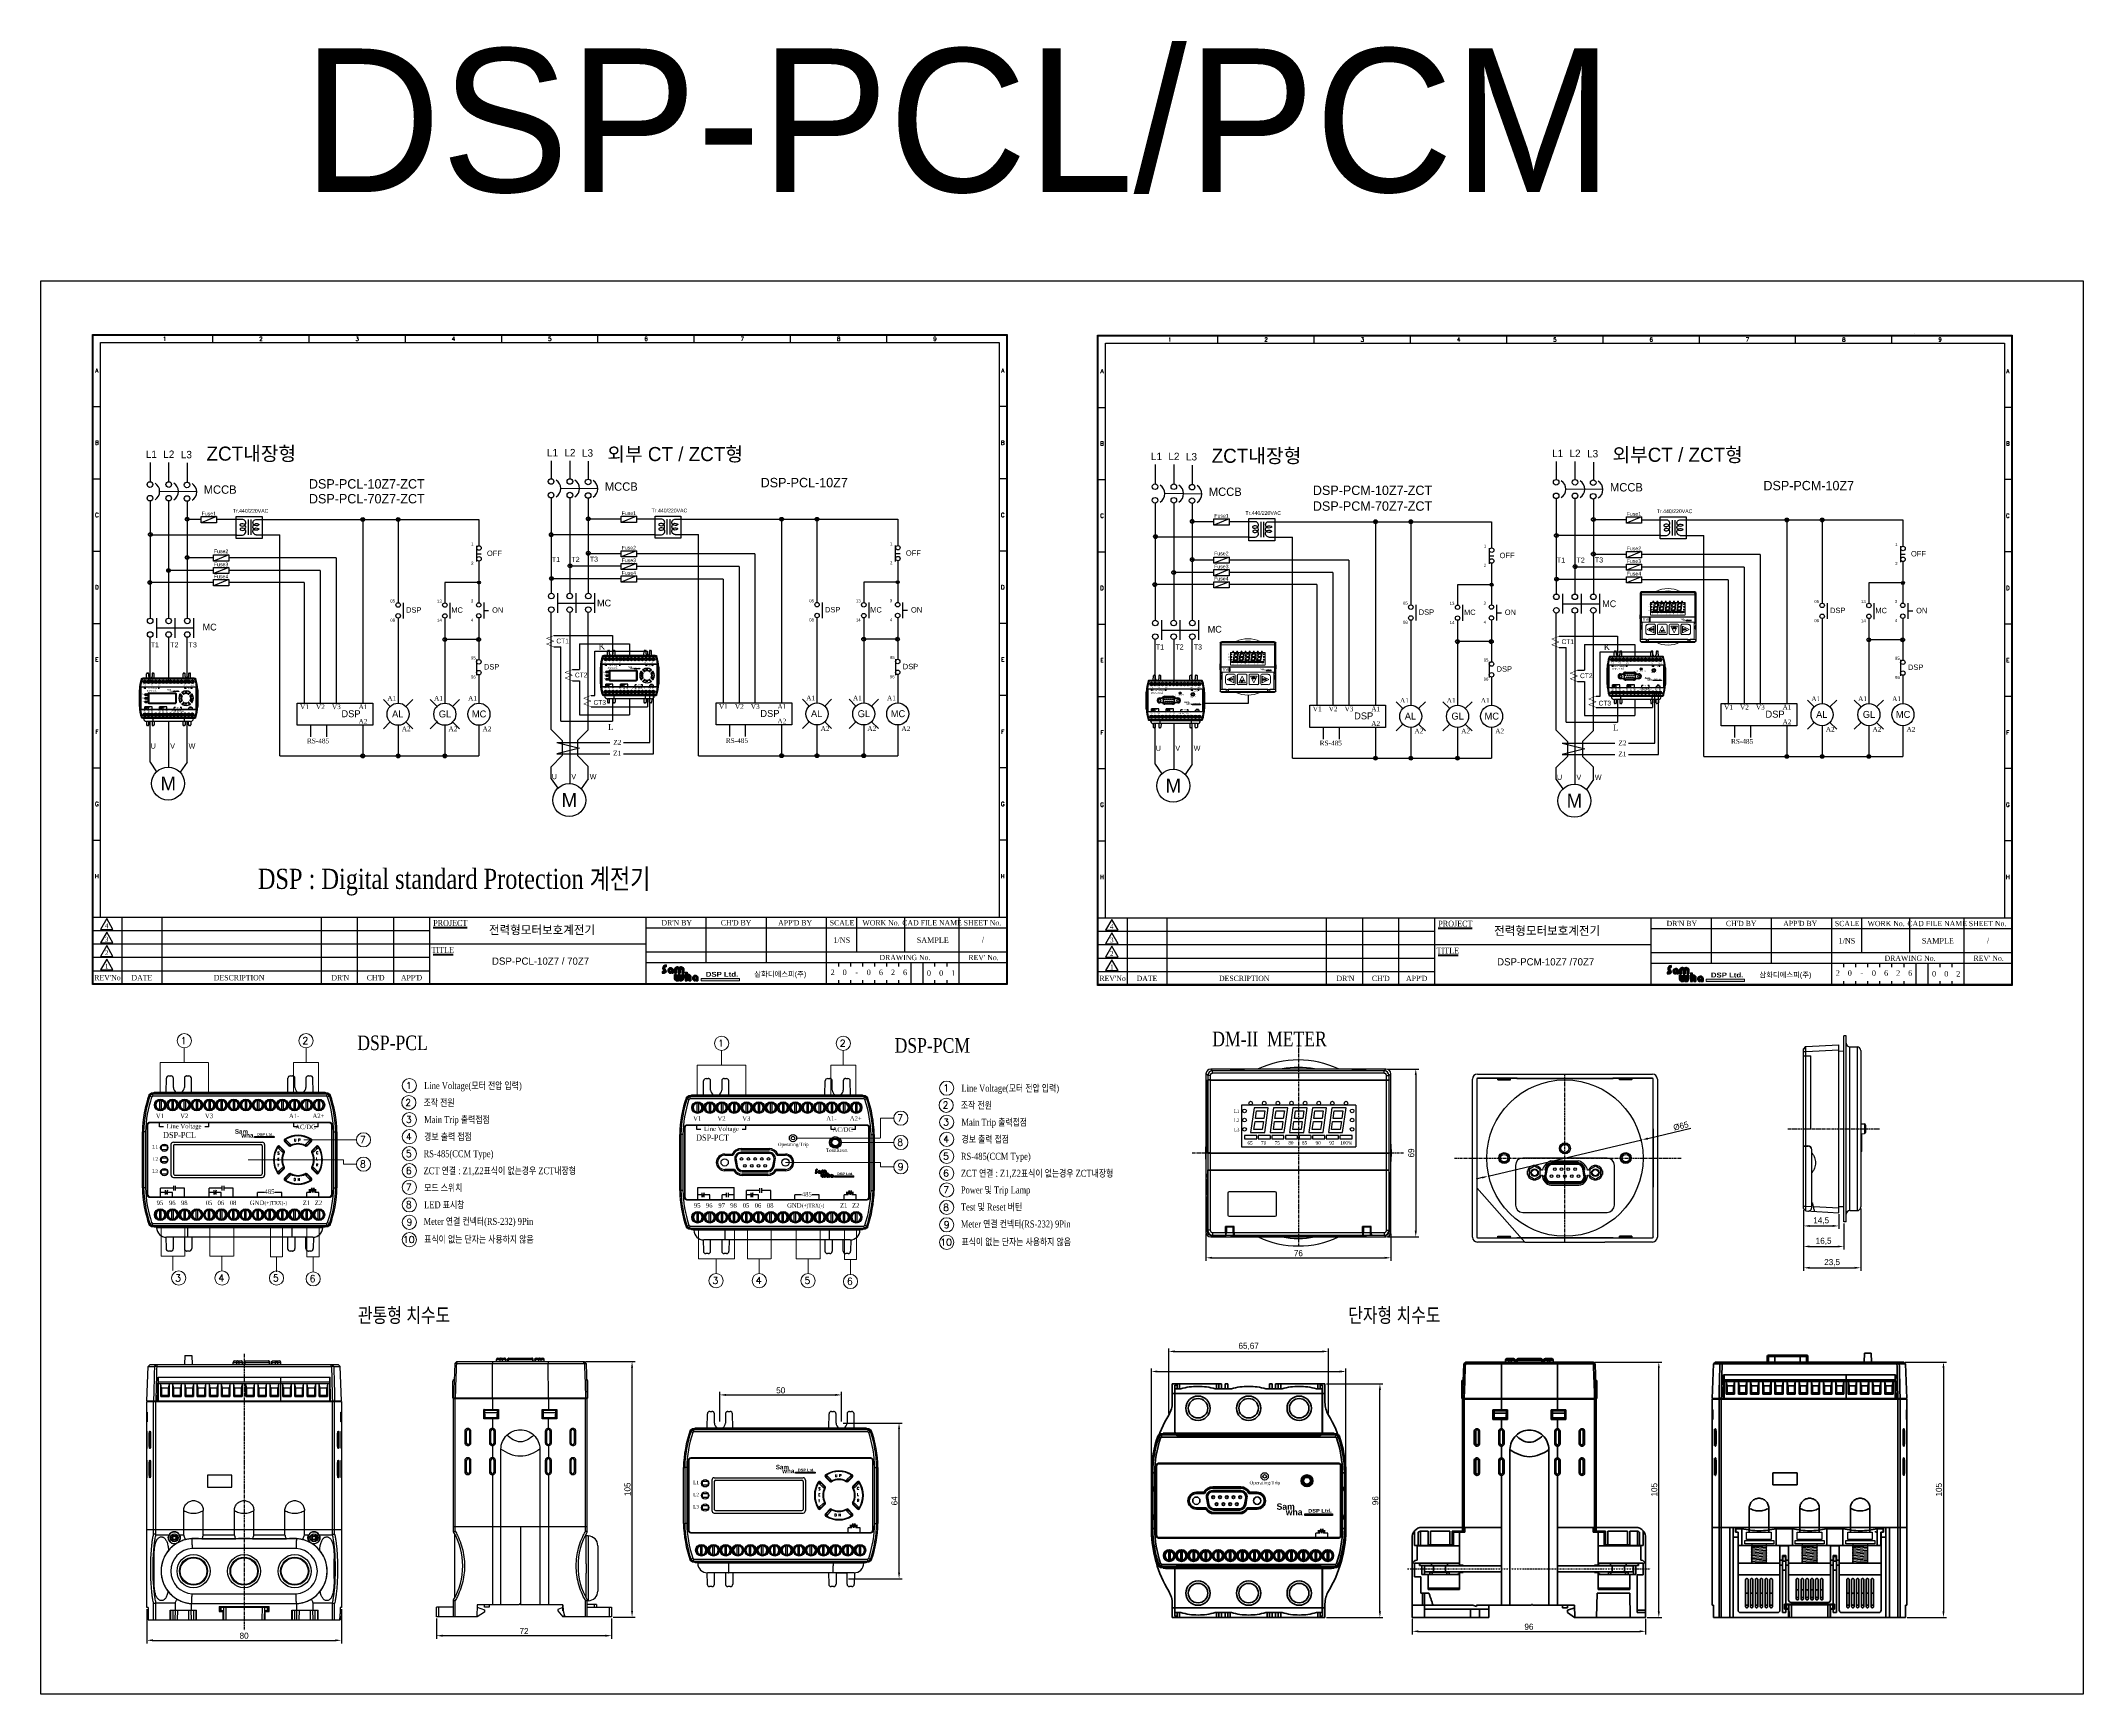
# Model space of a CAD drawing. Header units: millimetres. Extents: x 19 to 859, y 22 to 702.
import ezdxf
from ezdxf.enums import TextEntityAlignment as Align

# ---------------------------------------------------------------- set-up
doc = ezdxf.new("R2010")
doc.units = ezdxf.units.MM
for name, pattern in [('CENTER', [2, 1.25, -0.25, 0.25, -0.25]), ('DASHDOT', [1, 0.5, -0.25, 0, -0.25]), ('DASHED2', [0.375, 0.25, -0.125]), ('HIDDEN', [0.375, 0.25, -0.125])]:
    doc.linetypes.add(name, pattern=pattern)
for name, color, linetype in [('02___PRT_ALL_AXES', 7, 'Continuous'), ('03___PRT_ALL_CURVES', 7, 'Continuous'), ('1', 1, 'CENTER'), ('10', 1, 'Continuous'), ('20', 2, 'Continuous'), ('3', 3, 'Continuous'), ('30', 3, 'Continuous'), ('4', 133, 'Continuous'), ('40', 4, 'Continuous'), ('55', 5, 'Continuous'), ('70', 7, 'Continuous'), ('ASHADE', 7, 'Continuous'), ('도면층1', 7, 'Continuous')]:
    doc.layers.add(name, color=color, linetype=linetype)
doc.styles.add('ghs', font='NGULIM.TTF')
doc.styles.add('HCM', font='batang.ttc')
doc.styles.add('SIMPLEX', font='SIMPLEX')
doc.styles.add('SS', font='batang.ttc', dxfattribs={"width": 0.8})
doc.styles.get("Standard").update_dxf_attribs({"font": 'BareunDotumPro1.ttf'})
doc.styles.add('STYLE2', font='romant.shx')
doc.dimstyles.new('ISO-25', dxfattribs={"dimtxt": 2.5, "dimasz": 2.5, "dimexe": 1.25, "dimexo": 0.625, "dimtad": 1, "dimtxsty": 'Standard', "dimcen": 2.5, "dimadec": 0, "dimazin": 0, "dimtfac": 1, "dimtmove": 0, "dimatfit": 3, "dimfxl": 0, "dimarcsym": 0})

# ---------------------------------------------------------------- blocks, each defined once
blk = doc.blocks.new('hhj')
blk.add_hatch(color=5).paths.add_polyline_path([(-3.4, 1774.8), (-3.4, 1774.9), (-0.6, 1774.9), (-0.6, 1774.8)])
at = {"color": 7, "lineweight": 5}
for p, q in [((-27, 1788.9), (-27, 1764.4)), ((-26.7, 1788.7), (-27, 1788.9)), ((-26.8, 1776.6), (-26.8, 1788)), ((-26.8, 1788), (-26.7, 1788)), ((-26.8, 1788), (-22.8, 1788)), ((-26.8, 1788), (-22.8, 1788)), ((-26.7, 1788), (-26.8, 1788)), ((-26.7, 1788.7), (-26.7, 1788)), ((-26.4, 1788.7), (-26.7, 1788.7)), ((-26.7, 1788), (-26.7, 1776.7)), ((-26.4, 1788), (-26.7, 1788)), ((-26.4, 1788), (-26.7, 1788)), ((-26.4, 1788.7), (-26.4, 1788)), ((-26.4, 1788), (-26.4, 1776.7)), ((-26.4, 1788), (1, 1788)), ((-26.4, 1788), (1, 1788)), ((-26, 1789.4), (-26.3, 1789.7)), ((1, 1789.7), (-26.3, 1789.7)), ((-26, 1789), (-26, 1789.4)), ((0.7, 1789.4), (-26, 1789.4)), ((0.7, 1789), (-26, 1789)), ((-23.1, 1789.6), (-23.1, 1789.6)), ((-23.1, 1789.6), (-21.1, 1789.6)), ((-23.1, 1789.6), (-21.1, 1789.6)), ((-22.8, 1788), (-22.8, 1788)), ((-22.8, 1788), (-22.8, 1788)), ((-22.8, 1788), (-22.8, 1788)), ((-22.8, 1788), (-22.8, 1788)), ((-22.8, 1788), (-21.4, 1788)), ((-22.8, 1788), (-21.4, 1788)), ((-21.4, 1788), (-21.4, 1788)), ((-21.4, 1788), (-21.4, 1788)), ((-21.4, 1788), (-21.4, 1788)), ((-21.4, 1788), (-21.4, 1788)), ((-21.4, 1788), (-13.3, 1788)), ((-21.4, 1788), (-13.3, 1788)), ((-21.1, 1789.6), (-21.1, 1789.6)), ((-13.3, 1788), (-13.3, 1788)), ((-13.3, 1788), (-13.3, 1788)), ((-13.3, 1788), (-13.3, 1788)), ((-13.3, 1788), (-13.3, 1788)), ((-13.3, 1788), (-12, 1788)), ((-13.3, 1788), (-12, 1788)), ((-12, 1788), (-12, 1788)), ((-12, 1788), (-12, 1788)), ((-12, 1788), (-12, 1788)), ((-12, 1788), (-12, 1788)), ((-12, 1788), (-3.9, 1788)), ((-12, 1788), (-3.9, 1788)), ((-4.2, 1789.6), (-4.2, 1789.6)), ((-4.2, 1789.6), (-2.2, 1789.6)), ((-4.2, 1789.6), (-2.2, 1789.6)), ((-3.9, 1788), (-3.9, 1788)), ((-3.9, 1788), (-3.9, 1788)), ((-3.9, 1788), (-3.9, 1788)), ((-3.9, 1788), (-3.9, 1788)), ((-3.9, 1788), (-2.5, 1788)), ((-3.9, 1788), (-2.5, 1788)), ((-2.5, 1788), (-2.5, 1788)), ((-2.5, 1788), (-2.5, 1788)), ((-2.5, 1788), (-2.5, 1788)), ((-2.5, 1788), (1.5, 1788)), ((-2.5, 1788), (1.5, 1788)), ((-2.5, 1788), (-2.5, 1788)), ((-2.2, 1789.6), (-2.2, 1789.6)), ((0.7, 1789.4), (1, 1789.7)), ((0.7, 1789), (0.7, 1789.4)), ((1, 1788), (1, 1788.7)), ((1, 1788.7), (1.4, 1788.7)), ((1, 1788), (1.4, 1788)), ((1, 1788), (1.4, 1788)), ((1, 1776.7), (1, 1788)), ((1.4, 1788.7), (1.7, 1788.9)), ((1.4, 1788), (1.4, 1788.7)), ((1.5, 1788), (1.4, 1788)), ((1.4, 1788), (1.5, 1788)), ((1.4, 1776.7), (1.4, 1788)), ((1.5, 1776.6), (1.5, 1788)), ((1.7, 1764.4), (1.7, 1788.9)), ((-26.8, 1776.7), (-24.6, 1776.7)), ((-26.8, 1776.7), (-26.7, 1776.7)), ((-26.7, 1776.6), (-26.8, 1776.6)), ((-26.8, 1776.6), (-24.6, 1776.6)), ((-26.4, 1776.7), (-26.7, 1776.7)), ((-26.7, 1776.6), (-26.7, 1774)), ((-26.4, 1776.6), (-26.7, 1776.6)), ((-26.4, 1776.7), (1, 1776.7)), ((-26.4, 1776.6), (-26.4, 1774)), ((-26.4, 1776.6), (1, 1776.6)), ((-24.6, 1776.7), (-24.6, 1776.6)), ((-24.6, 1776.6), (-24.6, 1776.7)), ((-24.6, 1776.7), (-24.6, 1776.6)), ((-24.6, 1776.7), (-23.4, 1776.7)), ((-24.6, 1776.6), (-24.6, 1776.6)), ((-24.6, 1776.6), (-23.4, 1776.6)), ((-23.4, 1776.6), (-23.4, 1776.7)), ((-23.4, 1776.6), (-23.4, 1776.7)), ((-23.4, 1776.7), (-23.4, 1776.6)), ((-23.4, 1776.7), (-13.2, 1776.7)), ((-23.4, 1776.6), (-23.4, 1776.6)), ((-23.4, 1776.6), (-13.2, 1776.6)), ((-21.7, 1784.1), (-21.7, 1777.8)), ((-3.9, 1784.1), (-21.7, 1784.1)), ((-21.7, 1777.6), (-3.9, 1777.6)), ((-13.2, 1776.6), (-13.2, 1776.7)), ((-13.2, 1776.6), (-13.2, 1776.7)), ((-13.2, 1776.7), (-13.2, 1776.6)), ((-13.2, 1776.7), (-12.1, 1776.7)), ((-13.2, 1776.6), (-13.2, 1776.6)), ((-13.2, 1776.6), (-12.1, 1776.6)), ((-12.1, 1776.6), (-12.1, 1776.7)), ((-12.1, 1776.6), (-12.1, 1776.7)), ((-12.1, 1776.7), (-12.1, 1776.6)), ((-12.1, 1776.7), (-1.9, 1776.7)), ((-12.1, 1776.6), (-1.9, 1776.6)), ((-12.1, 1776.6), (-12.1, 1776.6)), ((-3.9, 1784.1), (-3.9, 1777.7)), ((-1.9, 1776.7), (-0.7, 1776.7)), ((-1.9, 1776.6), (-1.9, 1776.7)), ((-1.9, 1776.6), (-1.9, 1776.7)), ((-1.9, 1776.7), (-1.9, 1776.6)), ((-1.9, 1776.6), (-0.7, 1776.6)), ((-1.9, 1776.6), (-1.9, 1776.6)), ((-0.7, 1776.7), (1.5, 1776.7)), ((-0.7, 1776.6), (-0.7, 1776.7)), ((-0.7, 1776.6), (-0.7, 1776.7)), ((-0.7, 1776.6), (-0.7, 1776.7)), ((-0.7, 1776.6), (1.5, 1776.6)), ((-0.7, 1776.6), (-0.7, 1776.6)), ((1, 1776.7), (1.4, 1776.7)), ((1, 1776.6), (1.4, 1776.6)), ((1, 1774), (1, 1776.6)), ((1.5, 1776.7), (1.4, 1776.7)), ((1.4, 1776.6), (1.5, 1776.6)), ((1.4, 1774), (1.4, 1776.6)), ((-26.8, 1764.6), (-27, 1764.4)), ((-26.8, 1774), (1.5, 1774)), ((-26.8, 1772.9), (-26.8, 1773.4)), ((-26.8, 1773.4), (-26.3, 1773.4)), ((-26.8, 1765.1), (-26.8, 1769.8)), ((-26.8, 1765), (-26.8, 1765.1)), ((-26.8, 1765.1), (-23.9, 1765.1)), ((-26.8, 1764.6), (-26.8, 1765)), ((-23.9, 1765), (-26.8, 1765)), ((-23.9, 1764), (-26.6, 1764)), ((-26.3, 1773.2), (-26.3, 1773.6)), ((-26.3, 1773.6), (-26.1, 1773.6)), ((-26.3, 1773.2), (-26.1, 1773.2)), ((-26.1, 1774), (-26.1, 1765.4)), ((-26.1, 1773.6), (-26.1, 1773.6)), ((-26.1, 1765.3), (-26.1, 1773.2)), ((-26.1, 1773.2), (-26.1, 1773.2)), ((-26, 1765.4), (-26.1, 1765.4)), ((-26.1, 1765.3), (-26.1, 1765.4)), ((-26, 1774), (-26, 1765.4)), ((-23.9, 1765.2), (-26, 1765.2)), ((-26, 1765.2), (-25.9, 1765.2)), ((-25.9, 1765.3), (-25.9, 1765.2)), ((-25.9, 1765.3), (-23.9, 1765.3)), ((-25.9, 1765.2), (-23.9, 1765.2)), ((-24.2, 1771.7), (-24.2, 1768.7)), ((-24.2, 1771.7), (-24.2, 1768.7)), ((-24.2, 1771.7), (-24.2, 1768.7)), ((-24.2, 1771.7), (-24.2, 1771.7)), ((-24.2, 1768.7), (-24.2, 1768.7)), ((-23.9, 1765.3), (-23.9, 1765.1)), ((-23.9, 1765.1), (-23.9, 1765.2)), ((-23.9, 1765.2), (-23.9, 1765.2)), ((-23.9, 1765.1), (-23.8, 1765.1)), ((-23.9, 1765), (-23.9, 1765.1)), ((-22.8, 1765.1), (-23.9, 1765.1)), ((-23.9, 1764), (-23.9, 1765)), ((-23.9, 1763.9), (-23.8, 1764.3)), ((-23.9, 1763.8), (-23.9, 1764)), ((-23.9, 1763.9), (-22.8, 1763.9)), ((-23.9, 1763.9), (-23.9, 1763.8)), ((-23.8, 1765.1), (-23.8, 1764.3)), ((-22.8, 1765.1), (-23.8, 1765.1)), ((-23.8, 1764.3), (-22.8, 1764.3)), ((-20, 1771.9), (-23.4, 1770.2)), ((-23.4, 1770.2), (-20, 1768.5)), ((-23, 1772.9), (-23, 1772.9)), ((-19.7, 1772.9), (-23, 1772.9)), ((-19.7, 1772.9), (-23, 1772.9)), ((-19.7, 1772.9), (-23, 1772.9)), ((-23, 1767.6), (-23, 1767.6)), ((-23, 1767.6), (-19.7, 1767.6)), ((-23, 1767.6), (-19.7, 1767.6)), ((-23, 1767.6), (-19.7, 1767.6)), ((-22.8, 1765.1), (-22.8, 1765.3)), ((-22.8, 1765.3), (-2.5, 1765.3)), ((-22.8, 1765.2), (-22.8, 1765.2)), ((-22.8, 1765.2), (-22.8, 1765.1)), ((-2.6, 1765.2), (-22.8, 1765.2)), ((-22.8, 1765.2), (-2.5, 1765.2)), ((-22.7, 1765), (-22.8, 1765.1)), ((-22.8, 1764.3), (-22.8, 1765.1)), ((-22.8, 1765.1), (-2.6, 1765.1)), ((-22.8, 1765.1), (-22.8, 1765.1)), ((-22.8, 1764.3), (-22.8, 1763.9)), ((-22.7, 1763.8), (-22.8, 1763.9)), ((-22.7, 1764), (-22.7, 1765)), ((-22.7, 1765), (-2.6, 1765)), ((-22.7, 1764), (-2.6, 1764)), ((-22.7, 1763.8), (-22.7, 1764)), ((-22.4, 1770.1), (-22.4, 1770)), ((-22.3, 1770.1), (-22.4, 1770.1)), ((-22.4, 1770), (-22.3, 1769.9)), ((-22.2, 1770.6), (-22.3, 1770.5)), ((-22.3, 1770.5), (-22.3, 1770.4)), ((-22.3, 1770.4), (-22.3, 1770.3)), ((-22.3, 1770.4), (-22.3, 1770.4)), ((-22.3, 1770.3), (-22.2, 1770.2)), ((-22.3, 1770), (-22.3, 1770.1)), ((-22.2, 1770), (-22.3, 1770)), ((-22.3, 1769.9), (-22.2, 1769.9)), ((-22.1, 1770.6), (-22.2, 1770.6)), ((-22.2, 1770.6), (-22.2, 1770.6)), ((-22.2, 1770.4), (-22.2, 1770.5)), ((-22.2, 1770.5), (-22.2, 1770.5)), ((-22.2, 1770.5), (-22.1, 1770.5)), ((-22.2, 1770.3), (-22.2, 1770.4)), ((-22.2, 1770.4), (-22.2, 1770.4)), ((-22.2, 1770.3), (-22.2, 1770.3)), ((-22.1, 1770.3), (-22.2, 1770.3)), ((-22.2, 1770.2), (-22.2, 1770.2)), ((-22.2, 1770.2), (-22.1, 1770.2)), ((-22.1, 1769.9), (-22.2, 1770)), ((-22.2, 1769.9), (-22.1, 1769.8)), ((-22, 1770.6), (-22.1, 1770.6)), ((-22.1, 1770.5), (-22, 1770.5)), ((-22, 1770.3), (-22.1, 1770.3)), ((-22.1, 1770.2), (-22, 1770.2)), ((-22, 1769.9), (-22.1, 1769.9)), ((-22.1, 1769.8), (-22, 1769.8)), ((-21.9, 1770.5), (-22, 1770.6)), ((-22, 1770.6), (-22, 1770.6)), ((-22, 1770.5), (-21.9, 1770.5)), ((-22, 1770.5), (-22, 1770.5)), ((-21.9, 1770.3), (-22, 1770.3)), ((-22, 1770.2), (-21.9, 1770.1)), ((-22, 1770.2), (-22, 1770.2)), ((-22, 1770), (-22, 1769.9)), ((-21.9, 1770), (-22, 1770)), ((-22, 1769.8), (-21.9, 1769.9)), ((-21.8, 1770.5), (-21.9, 1770.5)), ((-21.9, 1770.5), (-21.9, 1770.4)), ((-21.9, 1770.4), (-21.8, 1770.4)), ((-21.9, 1770.2), (-21.9, 1770.3)), ((-21.8, 1770.2), (-21.9, 1770.2)), ((-21.9, 1770.1), (-21.9, 1770.1)), ((-21.9, 1770.1), (-21.9, 1770)), ((-21.9, 1770), (-21.9, 1770)), ((-21.9, 1769.9), (-21.8, 1770)), ((-21.9, 1769.9), (-21.9, 1769.9)), ((-21.8, 1770.4), (-21.8, 1770.5)), ((-21.8, 1770.1), (-21.8, 1770.2)), ((-21.8, 1770), (-21.8, 1770.1)), ((-21.8, 1770), (-21.8, 1770)), ((-21.7, 1770.6), (-21.7, 1769.8)), ((-21.1, 1770.6), (-21.7, 1770.6)), ((-21.7, 1769.8), (-21.1, 1769.8)), ((-21.6, 1770.3), (-21.6, 1770.5)), ((-21.6, 1770.5), (-21.1, 1770.5)), ((-21.2, 1770.3), (-21.6, 1770.3)), ((-21.6, 1769.9), (-21.6, 1770.2)), ((-21.6, 1770.2), (-21.2, 1770.2)), ((-21.1, 1769.9), (-21.6, 1769.9)), ((-21.2, 1770.2), (-21.2, 1770.3)), ((-21.1, 1770.5), (-21.1, 1770.6)), ((-21.1, 1769.8), (-21.1, 1769.9)), ((-21, 1770.6), (-21, 1770.5)), ((-20.4, 1770.6), (-21, 1770.6)), ((-21, 1770.5), (-20.7, 1770.5)), ((-20.7, 1770.5), (-20.7, 1769.8)), ((-20.7, 1769.8), (-20.6, 1769.8)), ((-20.6, 1769.8), (-20.6, 1770.5)), ((-20.6, 1770.5), (-20.4, 1770.5)), ((-20.4, 1770.5), (-20.4, 1770.6)), ((-20, 1768.5), (-20, 1771.9)), ((-19.7, 1772.9), (-19.7, 1772.9)), ((-19.7, 1767.6), (-19.7, 1767.6)), ((-19.3, 1768), (-19.3, 1772.5)), ((-19.3, 1768), (-19.3, 1772.5)), ((-19.3, 1772.5), (-19.3, 1772.5)), ((-19.3, 1768), (-19.3, 1768)), ((-19.2, 1768), (-19.2, 1772.5)), ((-18.2, 1772.5), (-18.2, 1768)), ((-18.1, 1772.5), (-18.1, 1768)), ((-18.1, 1772.5), (-18.1, 1768)), ((-18.1, 1772.5), (-18.1, 1772.5)), ((-18.1, 1768), (-18.1, 1768)), ((-17.7, 1772.9), (-17.7, 1772.9)), ((-13.6, 1772.9), (-17.7, 1772.9)), ((-13.6, 1772.9), (-17.7, 1772.9)), ((-13.6, 1772.9), (-17.7, 1772.9)), ((-17.7, 1767.6), (-13.6, 1767.6)), ((-17.7, 1767.6), (-13.6, 1767.6)), ((-17.7, 1767.6), (-13.6, 1767.6)), ((-17.7, 1767.6), (-17.7, 1767.6)), ((-15.7, 1771.9), (-17.4, 1768.5)), ((-17.4, 1768.5), (-14, 1768.5)), ((-16.2, 1769.8), (-16.3, 1769.8)), ((-16.3, 1769.8), (-16.3, 1769.4)), ((-16.3, 1769.4), (-16.3, 1769.3)), ((-16.3, 1769.3), (-16.2, 1769.2)), ((-16.2, 1769.4), (-16.2, 1769.8)), ((-16.2, 1769.3), (-16.2, 1769.4)), ((-16.1, 1769.2), (-16.2, 1769.3)), ((-16.2, 1769.2), (-16.2, 1769.1)), ((-16.2, 1769.1), (-16.1, 1769.1)), ((-16, 1769.2), (-16.1, 1769.2)), ((-16.1, 1769.2), (-16.1, 1769.2)), ((-16.1, 1769.1), (-16, 1769.1)), ((-16, 1769.2), (-16, 1769.2)), ((-15.9, 1769.2), (-16, 1769.2)), ((-16, 1769.1), (-16, 1769.1)), ((-16, 1769.1), (-15.9, 1769.1)), ((-15.8, 1769.3), (-15.9, 1769.2)), ((-15.9, 1769.2), (-15.9, 1769.2)), ((-15.9, 1769.1), (-15.8, 1769.1)), ((-15.7, 1769.8), (-15.8, 1769.8)), ((-15.8, 1769.8), (-15.8, 1769.4)), ((-15.8, 1769.4), (-15.8, 1769.3)), ((-15.8, 1769.2), (-15.7, 1769.3)), ((-15.8, 1769.1), (-15.8, 1769.2)), ((-14, 1768.5), (-15.7, 1771.9)), ((-15.7, 1769.4), (-15.7, 1769.8)), ((-15.7, 1769.3), (-15.7, 1769.4)), ((-15.2, 1769.8), (-15.6, 1769.8)), ((-15.6, 1769.8), (-15.6, 1769.1)), ((-15.6, 1769.1), (-15.5, 1769.1)), ((-15.5, 1769.8), (-15.2, 1769.8)), ((-15.5, 1769.5), (-15.5, 1769.8)), ((-15.2, 1769.5), (-15.5, 1769.5)), ((-15.5, 1769.4), (-15.2, 1769.4)), ((-15.5, 1769.1), (-15.5, 1769.4)), ((-15.1, 1769.8), (-15.2, 1769.8)), ((-15.2, 1769.8), (-15.1, 1769.8)), ((-15.1, 1769.5), (-15.2, 1769.5)), ((-15.2, 1769.4), (-15.1, 1769.4)), ((-15.1, 1769.8), (-15.1, 1769.8)), ((-15.1, 1769.8), (-15.1, 1769.7)), ((-15, 1769.7), (-15.1, 1769.8)), ((-15.1, 1769.7), (-15.1, 1769.7)), ((-15.1, 1769.7), (-15.1, 1769.6)), ((-15.1, 1769.6), (-15.1, 1769.6)), ((-15.1, 1769.5), (-15, 1769.6)), ((-15.1, 1769.6), (-15.1, 1769.5)), ((-15.1, 1769.4), (-15.1, 1769.5)), ((-15, 1769.7), (-15, 1769.7)), ((-15, 1769.6), (-15, 1769.7)), ((-15, 1769.6), (-15, 1769.6)), ((-13.6, 1772.9), (-13.6, 1772.9)), ((-13.6, 1767.6), (-13.6, 1767.6)), ((-13.2, 1772.5), (-13.2, 1772.5)), ((-13.2, 1768), (-13.2, 1772.5)), ((-13.2, 1768), (-13.2, 1772.5)), ((-13.2, 1768), (-13.2, 1772.5)), ((-13.2, 1768), (-13.2, 1768)), ((-12.1, 1772.5), (-12.1, 1772.5)), ((-12.1, 1772.5), (-12.1, 1768)), ((-12.1, 1772.5), (-12.1, 1768)), ((-12.1, 1772.5), (-12.1, 1768)), ((-12.1, 1768), (-12.1, 1768)), ((-7.6, 1772.9), (-11.7, 1772.9)), ((-7.6, 1772.9), (-11.7, 1772.9)), ((-7.6, 1772.9), (-11.7, 1772.9)), ((-11.7, 1772.9), (-11.7, 1772.9)), ((-11.7, 1767.6), (-7.6, 1767.6)), ((-11.7, 1767.6), (-7.6, 1767.6)), ((-11.7, 1767.6), (-7.6, 1767.6)), ((-11.7, 1767.6), (-11.7, 1767.6)), ((-7.9, 1771.9), (-11.3, 1771.9)), ((-11.3, 1771.9), (-9.6, 1768.5)), ((-9.9, 1771.4), (-10.3, 1771.4)), ((-10.3, 1771.4), (-10.3, 1770.6)), ((-10.3, 1770.6), (-9.9, 1770.6)), ((-10.2, 1771.3), (-9.9, 1771.3)), ((-10.2, 1770.7), (-10.2, 1771.3)), ((-9.9, 1770.7), (-10.2, 1770.7)), ((-9.9, 1771.3), (-9.9, 1771.4)), ((-9.9, 1771.3), (-9.9, 1771.2)), ((-9.8, 1771.3), (-9.9, 1771.3)), ((-9.9, 1771.2), (-9.8, 1771.2)), ((-9.8, 1770.8), (-9.9, 1770.7)), ((-9.9, 1770.7), (-9.9, 1770.7)), ((-9.9, 1770.6), (-9.8, 1770.7)), ((-9.9, 1770.6), (-9.9, 1770.6)), ((-9.7, 1771.2), (-9.8, 1771.3)), ((-9.8, 1771.2), (-9.8, 1771.2)), ((-9.8, 1771.2), (-9.8, 1771.1)), ((-9.8, 1771.1), (-9.8, 1770.9)), ((-9.8, 1770.9), (-9.8, 1770.8)), ((-9.8, 1770.8), (-9.8, 1770.8)), ((-9.8, 1770.7), (-9.7, 1770.7)), ((-9.7, 1771.2), (-9.7, 1771.2)), ((-9.7, 1771.1), (-9.7, 1771.2)), ((-9.7, 1770.9), (-9.7, 1771.1)), ((-9.7, 1770.8), (-9.7, 1770.9)), ((-9.7, 1770.7), (-9.7, 1770.8)), ((-9.6, 1768.5), (-7.9, 1771.9)), ((-9.4, 1771.4), (-9.6, 1771.4)), ((-9.6, 1771.4), (-9.6, 1770.6)), ((-9.6, 1770.6), (-9.5, 1770.6)), ((-9.5, 1771.3), (-9.1, 1770.6)), ((-9.5, 1770.6), (-9.5, 1771.3)), ((-9, 1770.7), (-9.4, 1771.4)), ((-9.1, 1770.6), (-8.9, 1770.6)), ((-8.9, 1771.4), (-9, 1771.4)), ((-9, 1771.4), (-9, 1770.7)), ((-8.9, 1770.6), (-8.9, 1771.4)), ((-7.6, 1772.9), (-7.6, 1772.9)), ((-7.6, 1767.6), (-7.6, 1767.6)), ((-7.2, 1772.5), (-7.2, 1772.5)), ((-7.2, 1768), (-7.2, 1772.5)), ((-7.2, 1768), (-7.2, 1772.5)), ((-7.2, 1768), (-7.2, 1768)), ((-7.1, 1768), (-7.1, 1772.5)), ((-6.1, 1772.5), (-6.1, 1768)), ((-6, 1772.5), (-6, 1772.5)), ((-6, 1772.5), (-6, 1768)), ((-6, 1772.5), (-6, 1768)), ((-6, 1768), (-6, 1768)), ((-2.3, 1772.9), (-5.6, 1772.9)), ((-2.3, 1772.9), (-5.6, 1772.9)), ((-2.3, 1772.9), (-5.6, 1772.9)), ((-5.6, 1772.9), (-5.6, 1772.9)), ((-5.6, 1767.6), (-2.3, 1767.6)), ((-5.6, 1767.6), (-2.3, 1767.6)), ((-5.6, 1767.6), (-2.3, 1767.6)), ((-5.6, 1767.6), (-5.6, 1767.6)), ((-1.9, 1770.2), (-5.3, 1771.9)), ((-5.3, 1771.9), (-5.3, 1768.5)), ((-5.3, 1768.5), (-1.9, 1770.2)), ((-4.9, 1770.6), (-5, 1770.5)), ((-5, 1770.5), (-5, 1770.4)), ((-5, 1770.4), (-5, 1770.3)), ((-5, 1770.3), (-5, 1770.1)), ((-5, 1770.1), (-5, 1770)), ((-5, 1770), (-4.9, 1769.9)), ((-5, 1770), (-5, 1770)), ((-4.8, 1770.6), (-4.9, 1770.6)), ((-4.9, 1770.4), (-4.9, 1770.5)), ((-4.9, 1770.5), (-4.8, 1770.5)), ((-4.9, 1770.3), (-4.9, 1770.4)), ((-4.9, 1770.1), (-4.9, 1770.3)), ((-4.9, 1770), (-4.9, 1770.1)), ((-4.8, 1770), (-4.9, 1770)), ((-4.9, 1770), (-4.9, 1770)), ((-4.9, 1769.9), (-4.8, 1769.9)), ((-4.8, 1770.6), (-4.8, 1770.6)), ((-4.6, 1770.6), (-4.8, 1770.6)), ((-4.8, 1770.5), (-4.8, 1770.5)), ((-4.8, 1770.5), (-4.6, 1770.5)), ((-4.8, 1769.9), (-4.8, 1770)), ((-4.6, 1769.9), (-4.8, 1769.9)), ((-4.8, 1769.9), (-4.8, 1769.8)), ((-4.8, 1769.8), (-4.6, 1769.8)), ((-4.5, 1770.6), (-4.6, 1770.6)), ((-4.6, 1770.5), (-4.6, 1770.5)), ((-4.6, 1770.5), (-4.5, 1770.5)), ((-4.6, 1770), (-4.6, 1769.9)), ((-4.5, 1770), (-4.6, 1770)), ((-4.6, 1769.8), (-4.5, 1769.9)), ((-4.5, 1770.6), (-4.5, 1770.6)), ((-4.4, 1770.5), (-4.5, 1770.6)), ((-4.5, 1770.5), (-4.5, 1770.4)), ((-4.5, 1770.4), (-4.4, 1770.4)), ((-4.4, 1770), (-4.5, 1770)), ((-4.5, 1770), (-4.5, 1770)), ((-4.5, 1769.9), (-4.4, 1770)), ((-4.5, 1769.9), (-4.5, 1769.9)), ((-4.4, 1770.4), (-4.4, 1770.5)), ((-4.4, 1770), (-4.4, 1770)), ((-3.9, 1770.6), (-4.3, 1770.6)), ((-4.3, 1770.6), (-4.3, 1769.8)), ((-4.3, 1769.8), (-4.2, 1769.8)), ((-4.2, 1770.5), (-3.9, 1770.5)), ((-4.2, 1770.3), (-4.2, 1770.5)), ((-3.9, 1770.3), (-4.2, 1770.3)), ((-4.2, 1770.2), (-3.9, 1770.2)), ((-4.2, 1769.8), (-4.2, 1770.2)), ((-3.8, 1770.6), (-3.9, 1770.6)), ((-3.9, 1770.5), (-3.8, 1770.5)), ((-3.8, 1770.3), (-3.9, 1770.3)), ((-3.9, 1770.2), (-3.8, 1769.8)), ((-3.8, 1770.5), (-3.8, 1770.6)), ((-3.8, 1770.5), (-3.8, 1770.5)), ((-3.7, 1770.5), (-3.8, 1770.5)), ((-3.8, 1770.5), (-3.8, 1770.4)), ((-3.8, 1770.4), (-3.8, 1770.4)), ((-3.8, 1770.4), (-3.8, 1770.3)), ((-3.8, 1770.3), (-3.7, 1770.3)), ((-3.8, 1770.3), (-3.8, 1770.3)), ((-3.8, 1770.2), (-3.8, 1770.3)), ((-3.7, 1769.8), (-3.8, 1770.2)), ((-3.8, 1769.8), (-3.7, 1769.8)), ((-3.7, 1770.4), (-3.7, 1770.5)), ((-3.7, 1770.4), (-3.7, 1770.4)), ((-3.7, 1770.3), (-3.7, 1770.4)), ((-3.5, 1770.6), (-3.6, 1770.6)), ((-3.6, 1770.6), (-3.6, 1769.8)), ((-3.6, 1769.8), (-3, 1769.8)), ((-3.5, 1769.9), (-3.5, 1770.6)), ((-3, 1769.9), (-3.5, 1769.9)), ((-3, 1769.8), (-3, 1769.9)), ((-2.6, 1765.1), (-2.6, 1765.2)), ((-2.6, 1765.2), (-2.5, 1765.2)), ((-2.6, 1765), (-2.6, 1765.1)), ((-2.6, 1764), (-2.6, 1765)), ((-2.6, 1763.8), (-2.6, 1764)), ((-2.5, 1763.9), (-2.6, 1763.8)), ((-2.5, 1765.3), (-2.5, 1765.1)), ((-1.5, 1765.1), (-2.5, 1765.1)), ((-1.4, 1765.1), (-2.5, 1765.1)), ((-2.5, 1765.1), (-2.5, 1765.1)), ((-2.5, 1765.1), (-2.5, 1764.3)), ((-2.5, 1764.3), (-1.5, 1764.3)), ((-2.5, 1763.9), (-2.5, 1764.3)), ((-2.5, 1763.9), (-1.4, 1763.9)), ((-2.3, 1772.9), (-2.3, 1772.9)), ((-2.3, 1767.6), (-2.3, 1767.6)), ((-1.5, 1764.3), (-1.5, 1765.1)), ((-1.4, 1765.1), (-1.5, 1765.1)), ((-1.5, 1764.3), (-1.4, 1763.9)), ((-1.4, 1765.3), (0.6, 1765.3)), ((-1.4, 1765.1), (-1.4, 1765.3)), ((0.7, 1765.2), (-1.4, 1765.2)), ((-1.4, 1765.2), (0.6, 1765.2)), ((-1.4, 1765.2), (-1.4, 1765.2)), ((-1.4, 1765.2), (-1.4, 1765.1)), ((1.5, 1765.1), (-1.4, 1765.1)), ((-1.4, 1765), (-1.4, 1765.1)), ((-1.4, 1765), (1.5, 1765)), ((-1.4, 1764), (-1.4, 1765)), ((-1.4, 1764), (1.3, 1764)), ((-1.4, 1763.8), (-1.4, 1764)), ((-1.4, 1763.8), (-1.4, 1763.9)), ((-1.1, 1771.7), (-1.1, 1771.7)), ((-1.1, 1768.7), (-1.1, 1771.7)), ((-1.1, 1768.7), (-1.1, 1771.7)), ((-1.1, 1768.7), (-1.1, 1771.7)), ((-1.1, 1768.7), (-1.1, 1768.7)), ((0.6, 1765.3), (0.6, 1765.2)), ((0.6, 1765.2), (0.7, 1765.2)), ((0.7, 1765.4), (0.7, 1774)), ((0.7, 1765.4), (0.8, 1765.4)), ((0.8, 1765.4), (0.8, 1774)), ((0.8, 1773.6), (1, 1773.6)), ((0.8, 1773.6), (0.8, 1773.6)), ((0.8, 1773.2), (1, 1773.2)), ((0.8, 1773.2), (0.8, 1773.2)), ((0.8, 1773.2), (0.8, 1765.3)), ((0.8, 1765.4), (0.8, 1765.3)), ((1, 1773.2), (1, 1773.6)), ((1, 1773.4), (1.5, 1773.4)), ((1.5, 1772.9), (1.5, 1773.4)), ((1.5, 1765.1), (1.5, 1769.8)), ((1.5, 1765), (1.5, 1765.1)), ((1.5, 1764.6), (1.5, 1765)), ((1.5, 1764.6), (1.7, 1764.4)), ((-26.1, 1763.8), (-26.3, 1763.6)), ((-26.3, 1763.6), (1, 1763.6)), ((-26.1, 1763.8), (-23.9, 1763.8)), ((-23.1, 1763.7), (-21.1, 1763.7)), ((-23.1, 1763.7), (-21.1, 1763.7)), ((-23.1, 1763.7), (-23.1, 1763.7)), ((-22.7, 1763.8), (-2.6, 1763.8)), ((-21.1, 1763.7), (-21.1, 1763.7)), ((-4.2, 1763.7), (-2.2, 1763.7)), ((-4.2, 1763.7), (-2.2, 1763.7)), ((-4.2, 1763.7), (-4.2, 1763.7)), ((-2.2, 1763.7), (-2.2, 1763.7)), ((0.8, 1763.8), (-1.4, 1763.8)), ((0.8, 1763.8), (1, 1763.6))]:
    blk.add_line(p, q, dxfattribs=at)
at = {"lineweight": 100}
for p, q in [((-22.5, 1775.9), (-22.2, 1775.9)), ((-22.5, 1774.7), (-22.2, 1774.7)), ((-22.3, 1775.9), (-22.3, 1774.7)), ((-22.2, 1775.9), (-21.8, 1775.9)), ((-22.2, 1774.7), (-21.8, 1774.7)), ((-22, 1775.9), (-22, 1774.7))]:
    blk.add_line(p, q, dxfattribs=at)
at = {"lineweight": 5}
blk.add_line((-21.7, 1777.8), (-21.7, 1777.6), dxfattribs=at)
at = {"color": 5}
for p, q in [((-3.4, 1774.9), (-0.6, 1774.9)), ((-3.4, 1774.8), (-3.4, 1774.9)), ((-0.6, 1774.8), (-3.4, 1774.8))]:
    blk.add_line(p, q, dxfattribs=at)
at = {"color": 7, "lineweight": 5}
for centre, radius, start, end in [((-26, 1788.7), 0.756, 90.0842, 179.9158), ((-12.7, 1776.7), 13.3, 79.0772, 100.9227), ((0.7, 1788.7), 0.756, 0.0842, 89.9158), ((-25.9, 1765.4), 0.189, 180.0447, 269.9553), ((-25.9, 1765.4), 0.0755, 179.9856, 270.0144), ((-23, 1771.7), 1.19, 90, 180), ((-23, 1771.7), 1.16, 90, 180), ((-23, 1771.7), 1.14, 90, 180), ((-23, 1768.7), 1.19, 180, 270), ((-23, 1768.7), 1.16, 180, 270), ((-23, 1768.7), 1.14, 180, 270), ((-19.7, 1772.5), 0.435, 0, 90), ((-19.7, 1772.5), 0.406, 0, 90), ((-19.7, 1772.5), 0.384, 0, 90), ((-19.7, 1768), 0.435, 270, 0), ((-19.7, 1768), 0.406, 270, 0), ((-19.7, 1768), 0.384, 270, 0), ((-17.7, 1772.5), 0.435, 90, 180), ((-17.7, 1768), 0.435, 180, 270), ((-17.7, 1772.5), 0.406, 90, 180), ((-17.7, 1772.5), 0.384, 90, 180), ((-17.7, 1768), 0.406, 180, 270), ((-17.7, 1768), 0.384, 180, 270), ((-13.6, 1772.5), 0.435, 0, 90), ((-13.6, 1772.5), 0.406, 0, 90), ((-13.6, 1772.5), 0.384, 0, 90), ((-13.6, 1768), 0.435, 270, 0), ((-13.6, 1768), 0.406, 270, 0), ((-13.6, 1768), 0.384, 270, 0), ((-11.7, 1772.5), 0.435, 90, 180), ((-11.7, 1772.5), 0.406, 90, 180), ((-11.7, 1772.5), 0.384, 90, 180), ((-11.7, 1768), 0.435, 180, 270), ((-11.7, 1768), 0.406, 180, 270), ((-11.7, 1768), 0.384, 180, 270), ((-7.6, 1772.5), 0.435, 0, 90), ((-7.6, 1772.5), 0.406, 0, 90), ((-7.6, 1772.5), 0.384, 0, 90), ((-7.6, 1768), 0.435, 270, 0), ((-7.6, 1768), 0.406, 270, 0), ((-7.6, 1768), 0.384, 270, 0), ((-5.6, 1772.5), 0.435, 90, 180), ((-5.6, 1768), 0.435, 180, 270), ((-5.6, 1772.5), 0.406, 90, 180), ((-5.6, 1772.5), 0.384, 90, 180), ((-5.6, 1768), 0.406, 180, 270), ((-5.6, 1768), 0.384, 180, 270), ((-2.3, 1771.7), 1.19, 0, 90), ((-2.3, 1771.7), 1.16, 0, 90), ((-2.3, 1771.7), 1.14, 0, 90), ((-2.3, 1768.7), 1.19, 270, 0), ((-2.3, 1768.7), 1.16, 270, 0), ((-2.3, 1768.7), 1.14, 270, 0), ((0.6, 1765.4), 0.189, 270.0447, 359.9553), ((0.6, 1765.4), 0.0755, 269.9857, 0.0143), ((-12.7, 1776.7), 13.3, 259.0772, 280.9227)]:
    blk.add_arc(centre, radius, start, end, dxfattribs=at)
for centre, major_axis, ratio, start_param, end_param in [((-26.3, 1788.9), (0.536, -0.536), 0.997265, 2.357564, 3.925621), ((1, 1788.9), (0.536, 0.536), 0.997265, -0.784029, 0.784029), ((-26.3, 1764.4), (0.536, 0.536), 0.997265, -3.925621, -2.357564), ((-26.8, 1773.4), (0, 0.605), 0.052408, 0, 1.570796), ((-26.1, 1764.6), (0.331, 0.695), 0.980271, -4.272496, -3.506276), ((-26.1, 1764.6), (0.536, 0.536), 0.997265, -3.159401, -2.357564), ((-26.1, 1773.4), (0, 0.605), 0.034921, 0.181959, 1.155672), ((-26.1, 1773.5), (0, 0.113), 0.034921, -1.570796, -0.05236), ((-26.1, 1773.3), (0, 0.113), 0.034921, -3.089233, -1.570796), ((-26, 1765.3), (0.134, 0.134), 0.998783, -3.926382, -2.356803), ((-23.9, 1765.3), (0, 0.113), 0.017455, -3.106686, -1.570796), ((-22.8, 1765.3), (0, 0.113), 0.017455, -4.712389, -3.176499), ((-2.5, 1765.3), (0, 0.113), 0.017455, -3.106686, -1.570796), ((-1.4, 1765.3), (0, 0.113), 0.017455, -4.712389, -3.176499), ((0.7, 1765.3), (-0.134, 0.134), 0.998783, -3.926382, -2.356803), ((0.8, 1773.4), (0, 0.605), 0.034921, -1.155672, -0.181959), ((0.8, 1773.5), (0, 0.113), 0.034921, 0.05236, 1.570796), ((0.8, 1773.3), (0, 0.113), 0.034921, -4.712389, -3.193953), ((0.8, 1764.6), (0.536, -0.536), 0.997265, -0.784029, 0.017808), ((1, 1764.4), (0.536, -0.536), 0.997265, -0.784029, 0.784029), ((0.7, 1764.6), (-0.331, 0.695), 0.980271, -2.776909, -2.010689), ((1.5, 1773.4), (0, 0.605), 0.052408, -1.570796, 0)]:
    blk.add_ellipse(centre, major_axis=major_axis, ratio=ratio, start_param=start_param, end_param=end_param, dxfattribs=at)
for centre in [(-23.9, 1764.5), (-1.4, 1764.5)]:
    blk.add_ellipse(centre, major_axis=(0, 0.265), ratio=0.017455, dxfattribs=at)
for points, knots in [([(-26, 1789), (-26, 1789), (-26.1, 1789), (-26.3, 1788.9), (-26.3, 1788.8), (-26.4, 1788.7), (-26.4, 1788.7)], [0, 0, 0, 0, 0.250219, 0.500153, 0.75003, 1, 1, 1, 1]), ([(1, 1788.7), (1, 1788.7), (1, 1788.8), (0.9, 1788.9), (0.8, 1789), (0.7, 1789), (0.7, 1789)], [0, 0, 0, 0, 0.250219, 0.500153, 0.75003, 1, 1, 1, 1]), ([(-26.8, 1772.9), (-26.8, 1772.6), (-26.8, 1772.1), (-26.8, 1771.4), (-26.8, 1770.6), (-26.8, 1770.1), (-26.8, 1769.8)], [0, 0, 0, 0, 0.232997, 0.500001, 0.767007, 1, 1, 1, 1]), ([(-26.8, 1772.9), (-26.7, 1772.6), (-26.6, 1772.1), (-26.5, 1771.4), (-26.6, 1770.6), (-26.7, 1770.1), (-26.8, 1769.8)], [0, 0, 0, 0, 0.250013, 0.499994, 0.74998, 1, 1, 1, 1]), ([(1.5, 1772.9), (1.4, 1772.6), (1.3, 1772.1), (1.2, 1771.4), (1.3, 1770.6), (1.4, 1770.1), (1.5, 1769.8)], [0, 0, 0, 0, 0.250013, 0.499994, 0.74998, 1, 1, 1, 1]), ([(1.5, 1772.9), (1.5, 1772.6), (1.5, 1772.1), (1.5, 1771.4), (1.5, 1770.6), (1.5, 1770.1), (1.5, 1769.8)], [0, 0, 0, 0, 0.232997, 0.500001, 0.767007, 1, 1, 1, 1])]:
    blk.add_open_spline(points, degree=3, knots=knots, dxfattribs=at)
at = {"layer": '02___PRT_ALL_AXES', "color": 7, "lineweight": 5}
for p, q in [((-21.2, 1779.4), (-21.2, 1778.9)), ((-19.3, 1779.4), (-21.2, 1779.4)), ((-21.2, 1778.9), (-19.3, 1778.9)), ((-19.8, 1783.7), (-20.3, 1779.9)), ((-20.3, 1779.9), (-18.1, 1779.9)), ((-17.5, 1783.7), (-19.8, 1783.7)), ((-19.8, 1780.3), (-19.6, 1781.6)), ((-18.5, 1780.3), (-19.8, 1780.3)), ((-19.6, 1781.6), (-18.3, 1781.6)), ((-19.5, 1782), (-19.4, 1783.3)), ((-18.2, 1782), (-19.5, 1782)), ((-19.4, 1783.3), (-18.1, 1783.3)), ((-19.3, 1778.9), (-19.3, 1779.4)), ((-19.1, 1779.4), (-19.1, 1778.9)), ((-17.2, 1779.4), (-19.1, 1779.4)), ((-19.1, 1778.9), (-17.2, 1778.9)), ((-18.3, 1781.6), (-18.5, 1780.3)), ((-18.1, 1783.3), (-18.2, 1782)), ((-18.1, 1779.9), (-17.5, 1783.7)), ((-16.7, 1783.7), (-17.3, 1779.9)), ((-17.3, 1779.9), (-15.1, 1779.9)), ((-17.2, 1778.9), (-17.2, 1779.4)), ((-17, 1779.4), (-17, 1778.9)), ((-15.1, 1779.4), (-17, 1779.4)), ((-17, 1778.9), (-15.1, 1778.9)), ((-14.5, 1783.7), (-16.7, 1783.7)), ((-16.7, 1780.3), (-16.6, 1781.6)), ((-15.4, 1780.3), (-16.7, 1780.3)), ((-16.6, 1781.6), (-15.3, 1781.6)), ((-16.5, 1782), (-16.3, 1783.3)), ((-15.2, 1782), (-16.5, 1782)), ((-16.3, 1783.3), (-15, 1783.3)), ((-15.3, 1781.6), (-15.4, 1780.3)), ((-15, 1783.3), (-15.2, 1782)), ((-15.1, 1779.9), (-14.5, 1783.7)), ((-15.1, 1778.9), (-15.1, 1779.4)), ((-14.9, 1779.4), (-14.9, 1778.9)), ((-13, 1779.4), (-14.9, 1779.4)), ((-14.9, 1778.9), (-13, 1778.9)), ((-13.7, 1783.7), (-14.2, 1779.9)), ((-14.2, 1779.9), (-12, 1779.9)), ((-11.5, 1783.7), (-13.7, 1783.7)), ((-13.7, 1780.3), (-13.5, 1781.6)), ((-12.4, 1780.3), (-13.7, 1780.3)), ((-13.5, 1782), (-13.3, 1783.3)), ((-12.2, 1782), (-13.5, 1782)), ((-13.5, 1781.6), (-12.2, 1781.6)), ((-13.3, 1783.3), (-12, 1783.3)), ((-13, 1778.9), (-13, 1779.4)), ((-12.8, 1779.4), (-12.8, 1778.9)), ((-10.9, 1779.4), (-12.8, 1779.4)), ((-12.8, 1778.9), (-10.9, 1778.9)), ((-12.2, 1781.6), (-12.4, 1780.3)), ((-12, 1783.3), (-12.2, 1782)), ((-12, 1779.9), (-11.5, 1783.7)), ((-10.7, 1783.7), (-11.2, 1779.9)), ((-11.2, 1779.9), (-9, 1779.9)), ((-10.9, 1778.9), (-10.9, 1779.4)), ((-8.5, 1783.7), (-10.7, 1783.7)), ((-10.7, 1780.3), (-10.5, 1781.6)), ((-9.4, 1780.3), (-10.7, 1780.3)), ((-10.6, 1779.4), (-10.6, 1778.9)), ((-8.7, 1779.4), (-10.6, 1779.4)), ((-10.6, 1778.9), (-8.7, 1778.9)), ((-10.5, 1782), (-10.3, 1783.3)), ((-9.2, 1782), (-10.5, 1782)), ((-10.5, 1781.6), (-9.2, 1781.6)), ((-10.3, 1783.3), (-9, 1783.3)), ((-9.2, 1781.6), (-9.4, 1780.3)), ((-9, 1783.3), (-9.2, 1782)), ((-9, 1779.9), (-8.5, 1783.7)), ((-8.7, 1778.9), (-8.7, 1779.4)), ((-8.5, 1779.4), (-8.5, 1778.9)), ((-6.6, 1779.4), (-8.5, 1779.4)), ((-8.5, 1778.9), (-6.6, 1778.9)), ((-7.7, 1783.7), (-8.2, 1779.9)), ((-8.2, 1779.9), (-6, 1779.9)), ((-5.4, 1783.7), (-7.7, 1783.7)), ((-7.7, 1780.3), (-7.5, 1781.6)), ((-6.3, 1780.3), (-7.7, 1780.3)), ((-7.5, 1782), (-7.3, 1783.3)), ((-6.1, 1782), (-7.5, 1782)), ((-7.5, 1781.6), (-6.2, 1781.6)), ((-7.3, 1783.3), (-5.9, 1783.3)), ((-6.6, 1778.9), (-6.6, 1779.4)), ((-4.5, 1779.4), (-6.4, 1779.4)), ((-6.4, 1779.4), (-6.4, 1778.9)), ((-6.4, 1778.9), (-4.5, 1778.9)), ((-6.2, 1781.6), (-6.3, 1780.3)), ((-5.9, 1783.3), (-6.1, 1782)), ((-6, 1779.9), (-5.4, 1783.7)), ((-4.5, 1778.9), (-4.5, 1779.4))]:
    blk.add_line(p, q, dxfattribs=at)
for centre in [(-21.2, 1783.2), (-21.2, 1781.8), (-21.2, 1780.4), (-20.3, 1784.5), (-18.2, 1784.5), (-16, 1784.5), (-13.9, 1784.5), (-11.8, 1784.5), (-9.7, 1784.5), (-7.6, 1784.5), (-5.5, 1784.5), (-4.5, 1783.2), (-4.5, 1781.8), (-4.5, 1780.4)]:
    blk.add_circle(centre, 0.283, dxfattribs=at)
for start, end in [(64.485, 115.515), (173.7303, 186.2697), (353.7303, 6.2697), (244.485, 295.515)]:
    blk.add_arc((-12.7, 1776.7), 14.5, start, end, dxfattribs=at)
at = {"color": 7, "linetype": 'Continuous', "style": 'SS', "width": 0.8}
blk.add_text('DM-', height=1.21, dxfattribs=at).set_placement((-25.7, 1774.7))
at = {"color": 20, "insert": (-6.2, 1775.9), "char_height": 0.635, "width": 2.282, "attachment_point": 1}
blk.add_mtext('{\\fPump Demi Bold LET|b0|i0|c0|p2;Sam}', dxfattribs=at)
at = {"color": 5, "insert": (-5.2, 1775.4), "char_height": 0.635, "width": 2.282, "attachment_point": 1}
blk.add_mtext('{\\fPump Demi Bold LET|b0|i0|c0|p2;wha}', dxfattribs=at)
at = {"color": 0, "insert": (-3, 1775.4), "char_height": 0.348, "width": 2.415, "attachment_point": 1}
blk.add_mtext('{\\fArial Black|b0|i0|c0|p34;DSP Ltd.}', dxfattribs=at)
at = {"layer": '40', "color": 0, "lineweight": 5, "style": 'SS', "width": 0.8}
for s, p in [('L1', (-22.5, 1782.9)), ('L2', (-22.5, 1781.5)), ('L3', (-22.5, 1780.1)), ('65', (-20.4, 1778)), ('70', (-18.2, 1778)), ('75', (-16.1, 1778)), ('80', (-14, 1778)), ('85', (-11.9, 1778)), ('90', (-9.8, 1778)), ('95', (-7.7, 1778)), ('100%%%', (-5.4, 1778))]:
    blk.add_text(s, height=0.543, dxfattribs=at).set_placement(p, align=Align.CENTER)
blk = doc.blocks.new('1234e')
at = {"color": 20}
for p, q in [((6783, 918), (6800, 918)), ((6800, 918), (6800, 999)), ((6698, 723), (6628, 723)), ((6628, 723), (6628, 649)), ((6628, 649), (6731, 649))]:
    blk.add_line(p, q, dxfattribs=at)
for centre, radius, start, end in [((6796, 854), 145, 88.66107, 181.75087), ((6849, 856), 116, 152.32376, 180.38782), ((6775, 871), 48, 80.18062, 125.41616), ((6786, 872), 136, 189.74805, 235.31205), ((6696, 743), 21, 262.86102, 53.91611), ((6714, 728), 80.8, 281.93241, 332.57817), ((6897, 909), 172, 198.06932, 226.82931), ((6665, 720), 131, 0.51857, 29.31453), ((6494, 805), 314, 338.67059, 344.43229)]:
    blk.add_arc(centre, radius, start, end, dxfattribs=at)
blk = doc.blocks.new('12345y')
at = {"color": 20}
for p, q in [((6944, 649), (6997, 649)), ((6997, 716), (6975, 716)), ((6997, 649), (6997, 716)), ((7024, 786), (7024, 649)), ((7024, 649), (7104, 649)), ((7104, 649), (7104, 786))]:
    blk.add_line(p, q, dxfattribs=at)
for radius, start, end in [(118, 13.55271, 247.74671), (44.6, 38.40873, 252.32845)]:
    blk.add_arc((6989, 759), radius, start, end, dxfattribs=at)
blk = doc.blocks.new('abcd')
at = {"color": 20}
for p, q in [((6652, 870), (6652, 845)), ((6653, 877), (6653, 841)), ((6654, 882), (6654, 837)), ((6655, 887), (6655, 833)), ((6656, 891), (6656, 830)), ((6657, 895), (6657, 827)), ((6658, 898), (6658, 824)), ((6659, 901), (6659, 822)), ((6660, 904), (6660, 819)), ((6661, 906), (6661, 817)), ((6662, 909), (6662, 814)), ((6663, 911), (6663, 813)), ((6664, 913), (6664, 811)), ((6665, 916), (6665, 809)), ((6666, 918), (6666, 807)), ((6667, 920), (6667, 805)), ((6668, 922), (6668, 803)), ((6669, 923), (6669, 802)), ((6670, 925), (6670, 800)), ((6671, 927), (6671, 798)), ((6672, 929), (6672, 797)), ((6673, 930), (6673, 795)), ((6674, 932), (6674, 794)), ((6675, 933), (6675, 793)), ((6676, 935), (6676, 791)), ((6677, 936), (6677, 790)), ((6678, 938), (6678, 789)), ((6679, 939), (6679, 787)), ((6680, 941), (6680, 786)), ((6681, 942), (6681, 785)), ((6682, 943), (6682, 784)), ((6683, 944), (6683, 783)), ((6684, 946), (6684, 781)), ((6685, 947), (6685, 780)), ((6686, 948), (6686, 779)), ((6687, 949), (6687, 778)), ((6688, 950), (6688, 777)), ((6689, 951), (6689, 776)), ((6690, 953), (6690, 775)), ((6691, 954), (6691, 774)), ((6692, 955), (6692, 773)), ((6693, 956), (6693, 772)), ((6693, 956), (6693, 772)), ((6694, 957), (6694, 771)), ((6694, 957), (6694, 771)), ((6695, 958), (6695, 770)), ((6696, 959), (6696, 770)), ((6697, 960), (6697, 769)), ((6698, 960), (6698, 768)), ((6699, 961), (6699, 767)), ((6700, 962), (6700, 766)), ((6701, 963), (6701, 765)), ((6702, 964), (6702, 765)), ((6703, 965), (6703, 764)), ((6704, 966), (6704, 763)), ((6705, 967), (6705, 762)), ((6706, 967), (6706, 762)), ((6707, 968), (6707, 761)), ((6708, 969), (6708, 760)), ((6709, 970), (6709, 759)), ((6710, 970), (6710, 759)), ((6711, 971), (6711, 758)), ((6712, 972), (6712, 756)), ((6713, 973), (6713, 755)), ((6714, 973), (6714, 753)), ((6715, 974), (6715, 751)), ((6716, 975), (6716, 748)), ((6717, 975), (6717, 649)), ((6718, 976), (6718, 649)), ((6719, 977), (6719, 649)), ((6720, 977), (6720, 649)), ((6721, 978), (6721, 649)), ((6722, 978), (6722, 649)), ((6723, 979), (6723, 649)), ((6724, 980), (6724, 649)), ((6725, 980), (6725, 649)), ((6726, 981), (6726, 649)), ((6727, 981), (6727, 649)), ((6728, 982), (6728, 649)), ((6729, 982), (6729, 649)), ((6730, 983), (6730, 649)), ((6731, 983), (6731, 649)), ((6732, 984), (6732, 649)), ((6733, 984), (6733, 649)), ((6734, 985), (6734, 862)), ((6735, 985), (6735, 871)), ((6736, 985), (6736, 877)), ((6737, 986), (6737, 882)), ((6738, 986), (6738, 886)), ((6739, 987), (6739, 890)), ((6740, 987), (6740, 893)), ((6741, 988), (6741, 896)), ((6742, 988), (6742, 898)), ((6743, 988), (6743, 901)), ((6744, 989), (6744, 903)), ((6745, 989), (6745, 905)), ((6746, 990), (6746, 908)), ((6747, 990), (6747, 909)), ((6748, 990), (6748, 911)), ((6749, 991), (6749, 911)), ((6750, 991), (6750, 912)), ((6751, 991), (6751, 912)), ((6752, 992), (6752, 913)), ((6753, 992), (6753, 914)), ((6754, 992), (6754, 914)), ((6755, 993), (6755, 915)), ((6756, 993), (6756, 915)), ((6757, 993), (6757, 915)), ((6758, 994), (6758, 916)), ((6759, 994), (6759, 916)), ((6760, 994), (6760, 917)), ((6761, 994), (6761, 917)), ((6762, 995), (6762, 917)), ((6763, 995), (6763, 917)), ((6764, 995), (6764, 918)), ((6765, 995), (6765, 918)), ((6766, 995), (6766, 918)), ((6767, 996), (6767, 918)), ((6768, 996), (6768, 918)), ((6769, 996), (6769, 919)), ((6770, 996), (6770, 919)), ((6771, 996), (6771, 919)), ((6772, 997), (6772, 919)), ((6773, 997), (6773, 919)), ((6774, 997), (6774, 919)), ((6775, 997), (6775, 919)), ((6776, 997), (6776, 919)), ((6777, 997), (6777, 919)), ((6778, 998), (6778, 919)), ((6779, 998), (6779, 919)), ((6780, 998), (6780, 919)), ((6781, 998), (6781, 919)), ((6782, 998), (6782, 919)), ((6783, 998), (6783, 918)), ((6784, 998), (6784, 918)), ((6785, 998), (6785, 918)), ((6786, 998), (6786, 918)), ((6787, 998), (6787, 918)), ((6788, 999), (6788, 918)), ((6789, 999), (6789, 918)), ((6790, 999), (6790, 918)), ((6791, 999), (6791, 918)), ((6792, 999), (6792, 918)), ((6793, 999), (6793, 918)), ((6794, 999), (6794, 918)), ((6795, 999), (6795, 918)), ((6796, 999), (6796, 918)), ((6797, 999), (6797, 918)), ((6798, 999), (6798, 918)), ((6799, 999), (6799, 918)), ((6936, 864), (6936, 653)), ((6937, 865), (6937, 652)), ((6938, 865), (6938, 652)), ((6939, 866), (6939, 651)), ((6940, 866), (6940, 651)), ((6941, 867), (6941, 650)), ((6942, 867), (6942, 650)), ((6943, 868), (6943, 649)), ((6944, 868), (6944, 649)), ((6945, 868), (6945, 766)), ((6946, 869), (6946, 771)), ((6947, 869), (6947, 774)), ((6948, 870), (6948, 776)), ((6949, 870), (6949, 778)), ((6950, 870), (6950, 780)), ((6951, 871), (6951, 782)), ((6952, 871), (6952, 784)), ((6953, 871), (6953, 785)), ((6954, 872), (6954, 786)), ((6955, 872), (6955, 788)), ((6956, 872), (6956, 789)), ((6957, 872), (6957, 790)), ((6958, 873), (6958, 791)), ((6959, 873), (6959, 792)), ((6960, 873), (6960, 793)), ((6961, 874), (6961, 793)), ((6962, 874), (6962, 794)), ((6963, 874), (6963, 795)), ((6964, 874), (6964, 796)), ((6964, 874), (6964, 796)), ((6965, 874), (6965, 796)), ((6965, 874), (6965, 796)), ((6966, 875), (6966, 797)), ((6967, 875), (6967, 797)), ((6968, 875), (6968, 798)), ((6969, 875), (6969, 798)), ((6970, 875), (6970, 799)), ((6971, 876), (6971, 799)), ((6972, 876), (6972, 800)), ((6973, 876), (6973, 800)), ((6974, 875), (6974, 801)), ((6975, 876), (6975, 801)), ((6976, 876), (6976, 801)), ((6977, 876), (6977, 802)), ((6978, 876), (6978, 802)), ((6979, 876), (6979, 802)), ((6980, 877), (6980, 802)), ((6981, 877), (6981, 802)), ((6982, 877), (6982, 803)), ((6983, 877), (6983, 803)), ((6984, 877), (6984, 803)), ((6985, 877), (6985, 803)), ((6986, 877), (6986, 803)), ((6986, 877), (6986, 803)), ((6987, 877), (6987, 803)), ((6987, 877), (6987, 803)), ((6988, 877), (6988, 803)), ((6989, 877), (6989, 803)), ((6990, 877), (6990, 803)), ((6991, 877), (6991, 803)), ((6992, 877), (6992, 803)), ((6993, 877), (6993, 803)), ((6994, 877), (6994, 803)), ((6995, 877), (6995, 803)), ((6996, 877), (6996, 803)), ((6997, 877), (6997, 802)), ((6998, 877), (6998, 802)), ((6999, 876), (6999, 802)), ((7000, 876), (7000, 802)), ((7001, 876), (7001, 802)), ((7002, 876), (7002, 801)), ((7003, 876), (7003, 801)), ((7004, 876), (7004, 801)), ((7005, 876), (7005, 800)), ((7006, 876), (7006, 800)), ((7007, 876), (7007, 799)), ((7008, 875), (7008, 799)), ((7009, 875), (7009, 798)), ((7010, 875), (7010, 798)), ((7011, 875), (7011, 797)), ((7012, 875), (7012, 797)), ((7013, 874), (7013, 796)), ((7014, 874), (7014, 795)), ((7015, 874), (7015, 795)), ((7016, 874), (7016, 794)), ((7017, 874), (7017, 793)), ((7018, 873), (7018, 792)), ((7019, 873), (7019, 792)), ((7020, 873), (7020, 791)), ((7021, 872), (7021, 790)), ((7022, 872), (7022, 789)), ((7023, 872), (7023, 787)), ((7024, 872), (7024, 649)), ((7025, 871), (7025, 649)), ((7026, 871), (7026, 649)), ((7027, 871), (7027, 649)), ((7028, 870), (7028, 649)), ((7029, 870), (7029, 649)), ((7030, 870), (7030, 649)), ((7031, 869), (7031, 649)), ((7032, 869), (7032, 649)), ((7033, 868), (7033, 649)), ((7034, 868), (7034, 649)), ((7035, 868), (7035, 649)), ((7036, 867), (7036, 649)), ((7037, 867), (7037, 649)), ((7038, 866), (7038, 649)), ((7039, 866), (7039, 649)), ((7040, 865), (7040, 649)), ((7041, 865), (7041, 649)), ((7042, 864), (7042, 649)), ((7171, 865), (7171, 649)), ((7172, 866), (7172, 649)), ((7172, 866), (7172, 649)), ((7173, 868), (7173, 649)), ((7173, 868), (7173, 649)), ((7174, 869), (7174, 649)), ((7175, 871), (7175, 649)), ((7176, 872), (7176, 649)), ((7177, 873), (7177, 649)), ((7178, 874), (7178, 649)), ((7179, 876), (7179, 649)), ((7180, 877), (7180, 649)), ((7181, 878), (7181, 649)), ((7182, 879), (7182, 649)), ((7183, 880), (7183, 649)), ((7184, 881), (7184, 649)), ((7185, 882), (7185, 649)), ((7186, 883), (7186, 649)), ((7187, 884), (7187, 649)), ((7188, 885), (7188, 649)), ((7189, 886), (7189, 649)), ((7190, 887), (7190, 649)), ((7191, 888), (7191, 649)), ((7192, 889), (7192, 649)), ((7193, 890), (7193, 649)), ((7194, 890), (7194, 649)), ((7195, 891), (7195, 649)), ((7196, 892), (7196, 649)), ((7197, 893), (7197, 649)), ((7198, 894), (7198, 649)), ((7199, 894), (7199, 649)), ((7200, 895), (7200, 649)), ((7201, 896), (7201, 649)), ((7202, 897), (7202, 649)), ((7203, 897), (7203, 649)), ((7204, 898), (7204, 649)), ((7205, 899), (7205, 649)), ((7206, 899), (7206, 649)), ((7207, 900), (7207, 649)), ((7208, 901), (7208, 649)), ((7209, 901), (7209, 649)), ((7210, 902), (7210, 649)), ((7211, 902), (7211, 649)), ((7212, 903), (7212, 649)), ((7213, 904), (7213, 649)), ((7214, 904), (7214, 649)), ((7215, 905), (7215, 649)), ((7216, 905), (7216, 649)), ((7217, 906), (7217, 649)), ((7218, 906), (7218, 649)), ((7219, 907), (7219, 649)), ((7220, 907), (7220, 649)), ((7221, 908), (7221, 649)), ((7222, 908), (7222, 649)), ((7223, 908), (7223, 649)), ((7224, 909), (7224, 649)), ((7225, 909), (7225, 649)), ((7226, 910), (7226, 649)), ((7227, 910), (7227, 649)), ((7228, 911), (7228, 649)), ((7229, 911), (7229, 649)), ((7230, 911), (7230, 649)), ((7231, 912), (7231, 649)), ((7232, 912), (7232, 649)), ((7233, 912), (7233, 649)), ((7234, 913), (7234, 649)), ((7235, 913), (7235, 649)), ((7236, 913), (7236, 649)), ((7237, 914), (7237, 649)), ((7237, 914), (7237, 649)), ((7238, 914), (7238, 649)), ((7238, 914), (7238, 649)), ((7239, 914), (7239, 649)), ((7240, 914), (7240, 649)), ((7241, 915), (7241, 803)), ((7242, 915), (7242, 807)), ((7243, 915), (7243, 810)), ((7244, 915), (7244, 812)), ((7245, 916), (7245, 814)), ((7246, 916), (7246, 816)), ((7247, 916), (7247, 817)), ((7248, 916), (7248, 818)), ((7249, 917), (7249, 820)), ((7250, 917), (7250, 821)), ((7251, 917), (7251, 822)), ((7252, 917), (7252, 823)), ((7253, 917), (7253, 823)), ((7254, 917), (7254, 824)), ((7255, 918), (7255, 825)), ((7256, 918), (7256, 826)), ((7257, 918), (7257, 826)), ((7258, 918), (7258, 827)), ((7259, 918), (7259, 827)), ((7259, 918), (7259, 827)), ((7260, 918), (7260, 828)), ((7260, 918), (7260, 828)), ((7261, 918), (7261, 828)), ((7262, 918), (7262, 829)), ((7263, 918), (7263, 829)), ((7264, 918), (7264, 830)), ((7265, 919), (7265, 830)), ((7266, 919), (7266, 830)), ((7267, 919), (7267, 830)), ((7268, 919), (7268, 831)), ((7269, 919), (7269, 831)), ((7270, 919), (7270, 831)), ((7271, 919), (7271, 831)), ((7272, 919), (7272, 831)), ((7273, 919), (7273, 831)), ((7274, 919), (7274, 831)), ((7275, 919), (7275, 831)), ((7276, 919), (7276, 831)), ((7277, 919), (7277, 831)), ((7278, 919), (7278, 831)), ((7279, 918), (7279, 831)), ((7280, 918), (7280, 831)), ((7281, 918), (7281, 831)), ((7282, 918), (7282, 830)), ((7283, 918), (7283, 830)), ((7284, 918), (7284, 830)), ((7285, 918), (7285, 830)), ((7286, 918), (7286, 829)), ((7287, 918), (7287, 829)), ((7288, 918), (7288, 829)), ((7289, 917), (7289, 828)), ((7290, 917), (7290, 828)), ((7291, 917), (7291, 827)), ((7292, 917), (7292, 827)), ((7293, 917), (7293, 826)), ((7294, 917), (7294, 825)), ((7295, 916), (7295, 825)), ((7296, 916), (7296, 824)), ((7297, 916), (7297, 823)), ((7298, 916), (7298, 822)), ((7299, 916), (7299, 821)), ((7300, 915), (7300, 820)), ((7301, 915), (7301, 819)), ((7302, 915), (7302, 818)), ((7303, 915), (7303, 816)), ((7304, 914), (7304, 815)), ((7305, 914), (7305, 813)), ((7306, 914), (7306, 811)), ((7307, 913), (7307, 808)), ((7308, 913), (7308, 805)), ((7309, 913), (7309, 649)), ((7310, 912), (7310, 649)), ((7311, 912), (7311, 649)), ((7312, 912), (7312, 649)), ((7313, 911), (7313, 649)), ((7314, 911), (7314, 649)), ((7315, 911), (7315, 649)), ((7316, 910), (7316, 649)), ((7317, 910), (7317, 649)), ((7318, 909), (7318, 649)), ((7319, 909), (7319, 649)), ((7320, 909), (7320, 649)), ((7321, 908), (7321, 649)), ((7322, 908), (7322, 649)), ((7323, 907), (7323, 649)), ((7324, 907), (7324, 649)), ((7324, 907), (7324, 649)), ((7325, 906), (7325, 649)), ((7325, 906), (7325, 649)), ((7326, 906), (7326, 649)), ((7327, 905), (7327, 649)), ((7328, 905), (7328, 649)), ((7329, 904), (7329, 649)), ((7330, 904), (7330, 649)), ((7331, 903), (7331, 649)), ((7332, 903), (7332, 649)), ((7333, 902), (7333, 649)), ((7334, 901), (7334, 649)), ((7335, 901), (7335, 649)), ((7336, 900), (7336, 649)), ((7337, 900), (7337, 649)), ((7338, 899), (7338, 649)), ((7339, 898), (7339, 649)), ((7340, 898), (7340, 649)), ((7341, 897), (7341, 649)), ((7342, 896), (7342, 649)), ((7343, 895), (7343, 649)), ((7344, 895), (7344, 649)), ((7345, 894), (7345, 649)), ((7346, 893), (7346, 649)), ((7346, 893), (7346, 649)), ((7347, 892), (7347, 649)), ((7347, 892), (7347, 649)), ((7348, 892), (7348, 649)), ((7349, 891), (7349, 649)), ((7350, 890), (7350, 649)), ((7351, 890), (7351, 649)), ((7352, 890), (7352, 649)), ((7353, 891), (7353, 649)), ((7354, 892), (7354, 649)), ((7355, 893), (7355, 649)), ((7356, 894), (7356, 649)), ((7357, 894), (7357, 649)), ((7358, 895), (7358, 649)), ((7359, 896), (7359, 649)), ((7360, 897), (7360, 649)), ((7361, 897), (7361, 649)), ((7362, 898), (7362, 649)), ((7363, 899), (7363, 649)), ((7364, 899), (7364, 649)), ((7365, 900), (7365, 649)), ((7366, 901), (7366, 649)), ((7367, 901), (7367, 649)), ((7368, 902), (7368, 649)), ((7369, 902), (7369, 649)), ((7370, 903), (7370, 649)), ((7371, 904), (7371, 649)), ((7372, 904), (7372, 649)), ((7373, 905), (7373, 649)), ((7374, 905), (7374, 649)), ((7375, 906), (7375, 649)), ((7376, 906), (7376, 649)), ((7377, 907), (7377, 649)), ((7378, 907), (7378, 649)), ((7379, 908), (7379, 649)), ((7380, 908), (7380, 649)), ((7381, 909), (7381, 649)), ((7382, 909), (7382, 649)), ((7383, 909), (7383, 649)), ((7384, 910), (7384, 649)), ((7385, 910), (7385, 649)), ((7386, 911), (7386, 649)), ((7387, 911), (7387, 649)), ((7388, 911), (7388, 649)), ((7389, 912), (7389, 649)), ((7390, 912), (7390, 649)), ((7391, 912), (7391, 649)), ((7392, 913), (7392, 649)), ((7393, 913), (7393, 649)), ((7394, 913), (7394, 649)), ((7395, 914), (7395, 803)), ((7396, 914), (7396, 807)), ((7397, 914), (7397, 809)), ((7398, 915), (7398, 811)), ((7399, 915), (7399, 813)), ((7400, 915), (7400, 815)), ((7401, 915), (7401, 816)), ((7402, 916), (7402, 817)), ((7403, 916), (7403, 818)), ((7404, 916), (7404, 819)), ((7405, 916), (7405, 820)), ((7406, 917), (7406, 821)), ((7407, 917), (7407, 822)), ((7408, 917), (7408, 823)), ((7409, 917), (7409, 824)), ((7410, 917), (7410, 824)), ((7411, 917), (7411, 825)), ((7411, 917), (7411, 825)), ((7412, 918), (7412, 825)), ((7412, 918), (7412, 825)), ((7413, 918), (7413, 826)), ((7414, 918), (7414, 826)), ((7415, 918), (7415, 827)), ((7416, 918), (7416, 827)), ((7417, 918), (7417, 828)), ((7418, 918), (7418, 828)), ((7419, 918), (7419, 828)), ((7420, 919), (7420, 829)), ((7421, 919), (7421, 829)), ((7422, 919), (7422, 829)), ((7423, 919), (7423, 829)), ((7424, 919), (7424, 829)), ((7425, 919), (7425, 829)), ((7426, 919), (7426, 830)), ((7427, 919), (7427, 830)), ((7428, 919), (7428, 830)), ((7429, 919), (7429, 830)), ((7430, 919), (7430, 830)), ((7431, 919), (7431, 830)), ((7432, 919), (7432, 829)), ((7433, 919), (7433, 829)), ((7433, 919), (7433, 829)), ((7434, 919), (7434, 829)), ((7434, 919), (7434, 829)), ((7435, 919), (7435, 829)), ((7436, 919), (7436, 829)), ((7437, 919), (7437, 829)), ((7438, 919), (7438, 828)), ((7439, 919), (7439, 828)), ((7440, 919), (7440, 828)), ((7441, 918), (7441, 827)), ((7442, 918), (7442, 827)), ((7443, 918), (7443, 826)), ((7444, 918), (7444, 826)), ((7445, 918), (7445, 825)), ((7446, 918), (7446, 825)), ((7447, 918), (7447, 824)), ((7448, 918), (7448, 823)), ((7449, 917), (7449, 823)), ((7450, 917), (7450, 822)), ((7451, 917), (7451, 821)), ((7452, 917), (7452, 820)), ((7453, 917), (7453, 819)), ((7454, 917), (7454, 818)), ((7455, 916), (7455, 817)), ((7456, 916), (7456, 816)), ((7457, 916), (7457, 814)), ((7458, 916), (7458, 812)), ((7459, 915), (7459, 811)), ((7460, 915), (7460, 808)), ((7461, 915), (7461, 806)), ((7462, 915), (7462, 802)), ((7463, 914), (7463, 649)), ((7463, 914), (7463, 649)), ((7464, 914), (7464, 649)), ((7465, 914), (7465, 649)), ((7466, 913), (7466, 649)), ((7467, 913), (7467, 649)), ((7468, 913), (7468, 649)), ((7469, 912), (7469, 649)), ((7470, 912), (7470, 649)), ((7471, 912), (7471, 649)), ((7472, 911), (7472, 649)), ((7473, 911), (7473, 649)), ((7474, 911), (7474, 649)), ((7475, 910), (7475, 649)), ((7476, 910), (7476, 649)), ((7477, 909), (7477, 649)), ((7478, 909), (7478, 649)), ((7479, 909), (7479, 649)), ((7480, 908), (7480, 649)), ((7481, 908), (7481, 649)), ((7482, 907), (7482, 649)), ((7483, 907), (7483, 649)), ((7484, 906), (7484, 649)), ((7485, 906), (7485, 649)), ((7486, 905), (7486, 649)), ((7487, 905), (7487, 649)), ((7488, 904), (7488, 649)), ((7489, 904), (7489, 649)), ((7490, 903), (7490, 649)), ((7491, 902), (7491, 649)), ((7492, 902), (7492, 649)), ((7493, 901), (7493, 649)), ((7494, 901), (7494, 649)), ((7495, 900), (7495, 649)), ((7496, 899), (7496, 649)), ((7497, 899), (7497, 649)), ((7498, 898), (7498, 649)), ((7499, 897), (7499, 649)), ((7500, 897), (7500, 649)), ((7501, 896), (7501, 649)), ((7502, 895), (7502, 649)), ((7503, 894), (7503, 649)), ((7504, 894), (7504, 649)), ((7505, 893), (7505, 649)), ((7506, 892), (7506, 649)), ((7507, 891), (7507, 649)), ((7508, 890), (7508, 649)), ((7509, 890), (7509, 649)), ((7510, 889), (7510, 649)), ((7511, 888), (7511, 649)), ((7512, 887), (7512, 649)), ((7513, 886), (7513, 649)), ((7513, 886), (7513, 649)), ((7514, 885), (7514, 649)), ((7514, 885), (7514, 649)), ((7515, 884), (7515, 649)), ((7516, 883), (7516, 649)), ((7517, 882), (7517, 649)), ((7518, 881), (7518, 649)), ((7519, 880), (7519, 649)), ((7520, 879), (7520, 649)), ((7521, 878), (7521, 649)), ((7522, 877), (7522, 649)), ((7523, 875), (7523, 649)), ((7524, 874), (7524, 649)), ((7525, 873), (7525, 649)), ((7526, 872), (7526, 649)), ((7527, 870), (7527, 649)), ((7528, 869), (7528, 649)), ((7529, 867), (7529, 649)), ((7530, 866), (7530, 649)), ((7531, 865), (7531, 649)), ((6629, 723), (6629, 649)), ((6630, 723), (6630, 649)), ((6631, 723), (6631, 649)), ((6632, 723), (6632, 649)), ((6633, 723), (6633, 649)), ((6634, 723), (6634, 649)), ((6635, 723), (6635, 649)), ((6636, 723), (6636, 649)), ((6637, 723), (6637, 649)), ((6638, 723), (6638, 649)), ((6639, 723), (6639, 649)), ((6640, 723), (6640, 649)), ((6641, 723), (6641, 649)), ((6642, 723), (6642, 649)), ((6643, 723), (6643, 649)), ((6644, 723), (6644, 649)), ((6645, 723), (6645, 649)), ((6646, 723), (6646, 649)), ((6647, 723), (6647, 649)), ((6648, 723), (6648, 649)), ((6649, 723), (6649, 649)), ((6650, 723), (6650, 649)), ((6651, 723), (6651, 649)), ((6652, 723), (6652, 649)), ((6653, 723), (6653, 649)), ((6654, 723), (6654, 649)), ((6655, 723), (6655, 649)), ((6656, 723), (6656, 649)), ((6657, 723), (6657, 649)), ((6658, 723), (6658, 649)), ((6659, 723), (6659, 649)), ((6660, 723), (6660, 649)), ((6661, 723), (6661, 649)), ((6662, 723), (6662, 649)), ((6663, 723), (6663, 649)), ((6664, 723), (6664, 649)), ((6665, 723), (6665, 649)), ((6666, 723), (6666, 649)), ((6667, 723), (6667, 649)), ((6668, 723), (6668, 649)), ((6669, 723), (6669, 649)), ((6670, 723), (6670, 649)), ((6671, 723), (6671, 649)), ((6672, 723), (6672, 649)), ((6673, 723), (6673, 649)), ((6674, 723), (6674, 649)), ((6675, 723), (6675, 649)), ((6676, 723), (6676, 649)), ((6677, 723), (6677, 649)), ((6678, 723), (6678, 649)), ((6679, 723), (6679, 649)), ((6680, 723), (6680, 649)), ((6681, 723), (6681, 649)), ((6682, 723), (6682, 649)), ((6683, 723), (6683, 649)), ((6684, 723), (6684, 649)), ((6685, 723), (6685, 649)), ((6686, 723), (6686, 649)), ((6687, 723), (6687, 649)), ((6688, 723), (6688, 649)), ((6689, 723), (6689, 649)), ((6690, 723), (6690, 649)), ((6691, 723), (6691, 649)), ((6692, 723), (6692, 649)), ((6693, 723), (6693, 649)), ((6693, 723), (6693, 649)), ((6694, 723), (6694, 649)), ((6694, 722), (6694, 649)), ((6695, 722), (6695, 649)), ((6696, 722), (6696, 649)), ((6697, 722), (6697, 649)), ((6698, 723), (6698, 649)), ((6699, 723), (6699, 649)), ((6700, 723), (6700, 649)), ((6701, 723), (6701, 649)), ((6702, 723), (6702, 649)), ((6703, 724), (6703, 649)), ((6704, 724), (6704, 649)), ((6705, 725), (6705, 649)), ((6706, 725), (6706, 649)), ((6707, 726), (6707, 649)), ((6708, 726), (6708, 649)), ((6709, 727), (6709, 649)), ((6710, 728), (6710, 649)), ((6711, 729), (6711, 649)), ((6712, 730), (6712, 649)), ((6713, 732), (6713, 649)), ((6714, 733), (6714, 649)), ((6715, 735), (6715, 649)), ((6715, 735), (6715, 649)), ((6716, 739), (6716, 649)), ((6716, 739), (6716, 649)), ((6734, 855), (6734, 650)), ((6735, 852), (6735, 650)), ((6736, 849), (6736, 650)), ((6737, 846), (6737, 650)), ((6738, 844), (6738, 651)), ((6739, 841), (6739, 651)), ((6740, 839), (6740, 651)), ((6741, 837), (6741, 652)), ((6742, 835), (6742, 652)), ((6743, 833), (6743, 652)), ((6744, 831), (6744, 653)), ((6745, 829), (6745, 653)), ((6746, 827), (6746, 654)), ((6747, 825), (6747, 654)), ((6748, 823), (6748, 655)), ((6749, 822), (6749, 655)), ((6750, 820), (6750, 656)), ((6751, 818), (6751, 656)), ((6752, 817), (6752, 657)), ((6753, 815), (6753, 657)), ((6754, 814), (6754, 658)), ((6755, 812), (6755, 658)), ((6756, 811), (6756, 659)), ((6757, 809), (6757, 659)), ((6758, 808), (6758, 660)), ((6759, 807), (6759, 661)), ((6760, 805), (6760, 661)), ((6761, 804), (6761, 662)), ((6762, 803), (6762, 663)), ((6763, 801), (6763, 663)), ((6764, 800), (6764, 664)), ((6765, 799), (6765, 665)), ((6766, 798), (6766, 666)), ((6767, 797), (6767, 667)), ((6768, 795), (6768, 668)), ((6769, 794), (6769, 668)), ((6770, 793), (6770, 669)), ((6771, 792), (6771, 670)), ((6772, 791), (6772, 671)), ((6773, 790), (6773, 672)), ((6774, 789), (6774, 673)), ((6775, 788), (6775, 675)), ((6776, 787), (6776, 676)), ((6777, 786), (6777, 677)), ((6778, 785), (6778, 678)), ((6779, 784), (6779, 679)), ((6780, 783), (6780, 681)), ((6781, 781), (6781, 682)), ((6782, 779), (6782, 684)), ((6783, 777), (6783, 685)), ((6784, 775), (6784, 687)), ((6785, 772), (6785, 689)), ((6786, 770), (6786, 691)), ((6787, 768), (6787, 693)), ((6788, 765), (6788, 696)), ((6789, 762), (6789, 698)), ((6790, 759), (6790, 701)), ((6791, 756), (6791, 704)), ((6792, 752), (6792, 707)), ((6793, 748), (6793, 710)), ((6794, 743), (6794, 713)), ((6795, 737), (6795, 717)), ((6796, 726), (6796, 720)), ((6871, 768), (6871, 749)), ((6872, 777), (6872, 740)), ((6873, 782), (6873, 735)), ((6874, 787), (6874, 730)), ((6875, 791), (6875, 727)), ((6876, 794), (6876, 723)), ((6877, 797), (6877, 720)), ((6877, 797), (6877, 720)), ((6878, 800), (6878, 717)), ((6878, 800), (6878, 717)), ((6879, 802), (6879, 715)), ((6880, 805), (6880, 712)), ((6881, 807), (6881, 710)), ((6882, 809), (6882, 708)), ((6883, 811), (6883, 706)), ((6884, 813), (6884, 704)), ((6885, 815), (6885, 702)), ((6886, 817), (6886, 700)), ((6887, 819), (6887, 698)), ((6888, 820), (6888, 697)), ((6889, 822), (6889, 695)), ((6890, 823), (6890, 694)), ((6891, 825), (6891, 692)), ((6892, 826), (6892, 691)), ((6893, 828), (6893, 689)), ((6894, 829), (6894, 688)), ((6895, 831), (6895, 687)), ((6896, 832), (6896, 685)), ((6897, 833), (6897, 684)), ((6898, 834), (6898, 683)), ((6899, 835), (6899, 682)), ((6899, 835), (6899, 682)), ((6900, 837), (6900, 680)), ((6900, 837), (6900, 680)), ((6901, 838), (6901, 679)), ((6902, 839), (6902, 678)), ((6903, 840), (6903, 677)), ((6904, 841), (6904, 676)), ((6905, 842), (6905, 675)), ((6906, 843), (6906, 674)), ((6907, 844), (6907, 673)), ((6908, 845), (6908, 672)), ((6909, 846), (6909, 671)), ((6910, 847), (6910, 670)), ((6911, 848), (6911, 669)), ((6912, 848), (6912, 669)), ((6913, 849), (6913, 668)), ((6914, 850), (6914, 667)), ((6915, 851), (6915, 666)), ((6916, 852), (6916, 665)), ((6917, 853), (6917, 665)), ((6918, 853), (6918, 664)), ((6919, 854), (6919, 663)), ((6920, 855), (6920, 662)), ((6921, 855), (6921, 662)), ((6922, 856), (6922, 661)), ((6923, 857), (6923, 660)), ((6924, 857), (6924, 660)), ((6925, 858), (6925, 659)), ((6926, 859), (6926, 658)), ((6927, 859), (6927, 658)), ((6928, 860), (6928, 657)), ((6929, 861), (6929, 656)), ((6930, 861), (6930, 656)), ((6931, 862), (6931, 655)), ((6932, 862), (6932, 655)), ((6933, 863), (6933, 654)), ((6934, 863), (6934, 654)), ((6935, 864), (6935, 653)), ((6945, 751), (6945, 649)), ((6946, 746), (6946, 649)), ((6947, 743), (6947, 649)), ((6948, 741), (6948, 649)), ((6949, 739), (6949, 649)), ((6950, 737), (6950, 649)), ((6951, 735), (6951, 649)), ((6952, 733), (6952, 649)), ((6953, 732), (6953, 649)), ((6954, 731), (6954, 649)), ((6955, 730), (6955, 649)), ((6956, 728), (6956, 649)), ((6957, 727), (6957, 649)), ((6958, 726), (6958, 649)), ((6959, 725), (6959, 649)), ((6960, 725), (6960, 649)), ((6961, 724), (6961, 649)), ((6962, 723), (6962, 649)), ((6963, 722), (6963, 649)), ((6964, 722), (6964, 649)), ((6964, 722), (6964, 649)), ((6965, 721), (6965, 649)), ((6965, 721), (6965, 649)), ((6966, 720), (6966, 649)), ((6967, 720), (6967, 649)), ((6968, 719), (6968, 649)), ((6969, 719), (6969, 649)), ((6970, 718), (6970, 649)), ((6971, 718), (6971, 649)), ((6972, 717), (6972, 649)), ((6973, 717), (6973, 649)), ((6974, 716), (6974, 649)), ((6975, 716), (6975, 649)), ((6976, 716), (6976, 649)), ((6977, 716), (6977, 649)), ((6978, 716), (6978, 649)), ((6979, 716), (6979, 649)), ((6980, 716), (6980, 649)), ((6981, 716), (6981, 649)), ((6982, 716), (6982, 649)), ((6983, 716), (6983, 649)), ((6984, 716), (6984, 649)), ((6985, 716), (6985, 649)), ((6986, 716), (6986, 649)), ((6986, 716), (6986, 649)), ((6987, 716), (6987, 649)), ((6987, 716), (6987, 649)), ((6988, 716), (6988, 649)), ((6989, 716), (6989, 649)), ((6990, 716), (6990, 649)), ((6991, 716), (6991, 649)), ((6992, 716), (6992, 649)), ((6993, 716), (6993, 649)), ((6994, 716), (6994, 649)), ((6995, 716), (6995, 649)), ((6996, 716), (6996, 649)), ((6997, 716), (6997, 649)), ((7043, 864), (7043, 649)), ((7044, 863), (7044, 649)), ((7045, 863), (7045, 649)), ((7046, 862), (7046, 649)), ((7047, 862), (7047, 649)), ((7048, 861), (7048, 649)), ((7049, 861), (7049, 649)), ((7050, 860), (7050, 649)), ((7051, 859), (7051, 649)), ((7052, 859), (7052, 649)), ((7053, 858), (7053, 649)), ((7054, 857), (7054, 649)), ((7055, 857), (7055, 649)), ((7056, 856), (7056, 649)), ((7057, 855), (7057, 649)), ((7058, 855), (7058, 649)), ((7059, 854), (7059, 649)), ((7060, 853), (7060, 649)), ((7061, 852), (7061, 649)), ((7062, 852), (7062, 649)), ((7063, 851), (7063, 649)), ((7064, 850), (7064, 649)), ((7065, 849), (7065, 649)), ((7066, 848), (7066, 649)), ((7066, 848), (7066, 649)), ((7067, 848), (7067, 649)), ((7067, 848), (7067, 649)), ((7068, 847), (7068, 649)), ((7069, 846), (7069, 649)), ((7070, 845), (7070, 649)), ((7071, 844), (7071, 649)), ((7072, 843), (7072, 649)), ((7073, 842), (7073, 649)), ((7074, 841), (7074, 649)), ((7075, 840), (7075, 649)), ((7076, 839), (7076, 649)), ((7077, 838), (7077, 649)), ((7078, 836), (7078, 649)), ((7079, 835), (7079, 649)), ((7080, 834), (7080, 649)), ((7081, 833), (7081, 649)), ((7082, 832), (7082, 649)), ((7083, 830), (7083, 649)), ((7084, 829), (7084, 649)), ((7085, 828), (7085, 649)), ((7086, 826), (7086, 649)), ((7087, 825), (7087, 649)), ((7088, 823), (7088, 649)), ((7088, 823), (7088, 649)), ((7089, 822), (7089, 649)), ((7089, 822), (7089, 649)), ((7090, 820), (7090, 649)), ((7091, 818), (7091, 649)), ((7092, 817), (7092, 649)), ((7093, 815), (7093, 649)), ((7094, 813), (7094, 649)), ((7095, 811), (7095, 649)), ((7096, 809), (7096, 649)), ((7097, 807), (7097, 649)), ((7098, 805), (7098, 649)), ((7099, 802), (7099, 649)), ((7100, 799), (7100, 649)), ((7101, 797), (7101, 649)), ((7102, 794), (7102, 649)), ((7103, 790), (7103, 649)), ((7103, 787), (7103, 649)), ((7151, 807), (7151, 649)), ((7151, 807), (7151, 649)), ((7151, 798), (7151, 649)), ((7151, 649), (7241, 649)), ((7152, 816), (7152, 649)), ((7153, 822), (7153, 649)), ((7154, 826), (7154, 649)), ((7155, 830), (7155, 649)), ((7156, 833), (7156, 649)), ((7157, 836), (7157, 649)), ((7158, 839), (7158, 649)), ((7159, 842), (7159, 649)), ((7160, 844), (7160, 649)), ((7161, 847), (7161, 649)), ((7162, 849), (7162, 649)), ((7163, 851), (7163, 649)), ((7164, 853), (7164, 649)), ((7165, 855), (7165, 649)), ((7166, 857), (7166, 649)), ((7167, 858), (7167, 649)), ((7168, 860), (7168, 649)), ((7169, 862), (7169, 649)), ((7170, 863), (7170, 649)), ((7241, 649), (7241, 798)), ((7305, 649), (7394, 649)), ((7309, 798), (7309, 651)), ((7394, 649), (7394, 796)), ((7463, 649), (7551, 649)), ((7532, 863), (7532, 649)), ((7533, 861), (7533, 649)), ((7534, 860), (7534, 649)), ((7535, 858), (7535, 649)), ((7535, 858), (7535, 649)), ((7536, 856), (7536, 649)), ((7536, 856), (7536, 649)), ((7537, 854), (7537, 649)), ((7538, 852), (7538, 649)), ((7539, 850), (7539, 649)), ((7540, 848), (7540, 649)), ((7541, 846), (7541, 649)), ((7542, 844), (7542, 649)), ((7543, 841), (7543, 649)), ((7544, 838), (7544, 649)), ((7545, 836), (7545, 649)), ((7546, 832), (7546, 649)), ((7547, 829), (7547, 649)), ((7548, 825), (7548, 649)), ((7549, 820), (7549, 649)), ((7550, 813), (7550, 649)), ((7551, 649), (7551, 799))]:
    blk.add_line(p, q, dxfattribs=at)
at = {"color": 5}
for p, q in [((7151, 442), (7151, 591)), ((7151, 591), (7241, 591)), ((7151, 433), (7151, 591)), ((7151, 433), (7151, 591)), ((7152, 424), (7152, 591)), ((7153, 418), (7153, 591)), ((7154, 414), (7154, 591)), ((7155, 410), (7155, 591)), ((7156, 407), (7156, 591)), ((7157, 403), (7157, 591)), ((7158, 401), (7158, 591)), ((7159, 398), (7159, 591)), ((7160, 396), (7160, 591)), ((7161, 393), (7161, 591)), ((7162, 391), (7162, 591)), ((7163, 389), (7163, 591)), ((7164, 387), (7164, 591)), ((7165, 385), (7165, 591)), ((7166, 383), (7166, 591)), ((7167, 381), (7167, 591)), ((7168, 380), (7168, 591)), ((7169, 378), (7169, 591)), ((7170, 377), (7170, 591)), ((7171, 375), (7171, 591)), ((7172, 374), (7172, 591)), ((7172, 374), (7172, 591)), ((7173, 372), (7173, 591)), ((7173, 372), (7173, 591)), ((7174, 371), (7174, 591)), ((7175, 369), (7175, 591)), ((7176, 368), (7176, 591)), ((7177, 367), (7177, 591)), ((7178, 366), (7178, 591)), ((7179, 364), (7179, 591)), ((7180, 363), (7180, 591)), ((7181, 362), (7181, 591)), ((7182, 361), (7182, 591)), ((7183, 360), (7183, 591)), ((7184, 359), (7184, 591)), ((7185, 358), (7185, 591)), ((7186, 357), (7186, 591)), ((7187, 356), (7187, 591)), ((7188, 355), (7188, 591)), ((7189, 354), (7189, 591)), ((7190, 353), (7190, 591)), ((7191, 352), (7191, 591)), ((7192, 351), (7192, 591)), ((7193, 350), (7193, 591)), ((7194, 349), (7194, 591)), ((7195, 349), (7195, 591)), ((7196, 348), (7196, 591)), ((7197, 347), (7197, 591)), ((7198, 346), (7198, 591)), ((7199, 345), (7199, 591)), ((7200, 345), (7200, 591)), ((7201, 344), (7201, 591)), ((7202, 343), (7202, 591)), ((7203, 343), (7203, 591)), ((7204, 342), (7204, 591)), ((7205, 341), (7205, 591)), ((7206, 341), (7206, 591)), ((7207, 340), (7207, 591)), ((7208, 339), (7208, 591)), ((7209, 339), (7209, 591)), ((7210, 338), (7210, 591)), ((7211, 337), (7211, 591)), ((7212, 337), (7212, 591)), ((7213, 336), (7213, 591)), ((7214, 336), (7214, 591)), ((7215, 335), (7215, 591)), ((7216, 335), (7216, 591)), ((7217, 334), (7217, 591)), ((7218, 334), (7218, 591)), ((7219, 333), (7219, 591)), ((7220, 333), (7220, 591)), ((7221, 332), (7221, 591)), ((7222, 332), (7222, 591)), ((7223, 331), (7223, 591)), ((7224, 331), (7224, 591)), ((7225, 331), (7225, 591)), ((7226, 330), (7226, 591)), ((7227, 330), (7227, 591)), ((7228, 329), (7228, 591)), ((7229, 329), (7229, 591)), ((7230, 329), (7230, 591)), ((7231, 328), (7231, 591)), ((7232, 328), (7232, 591)), ((7233, 328), (7233, 591)), ((7234, 327), (7234, 591)), ((7235, 327), (7235, 591)), ((7236, 327), (7236, 591)), ((7237, 326), (7237, 591)), ((7237, 326), (7237, 591)), ((7238, 326), (7238, 591)), ((7238, 326), (7238, 591)), ((7239, 326), (7239, 591)), ((7240, 325), (7240, 591)), ((7241, 591), (7241, 442)), ((7241, 325), (7241, 437)), ((7242, 325), (7242, 433)), ((7243, 325), (7243, 430)), ((7244, 324), (7244, 428)), ((7245, 324), (7245, 426)), ((7246, 324), (7246, 424)), ((7247, 324), (7247, 423)), ((7248, 324), (7248, 421)), ((7249, 323), (7249, 420)), ((7250, 323), (7250, 419)), ((7251, 323), (7251, 418)), ((7252, 323), (7252, 417)), ((7253, 323), (7253, 416)), ((7254, 322), (7254, 416)), ((7255, 322), (7255, 415)), ((7256, 322), (7256, 414)), ((7257, 322), (7257, 414)), ((7258, 322), (7258, 413)), ((7259, 322), (7259, 413)), ((7259, 322), (7259, 413)), ((7260, 322), (7260, 412)), ((7260, 322), (7260, 412)), ((7261, 322), (7261, 412)), ((7262, 322), (7262, 411)), ((7263, 322), (7263, 411)), ((7264, 321), (7264, 410)), ((7265, 321), (7265, 410)), ((7266, 321), (7266, 410)), ((7267, 321), (7267, 410)), ((7268, 321), (7268, 409)), ((7269, 321), (7269, 409)), ((7270, 321), (7270, 409)), ((7271, 321), (7271, 409)), ((7272, 321), (7272, 409)), ((7273, 321), (7273, 409)), ((7274, 321), (7274, 409)), ((7275, 321), (7275, 409)), ((7276, 321), (7276, 409)), ((7277, 321), (7277, 409)), ((7278, 321), (7278, 409)), ((7279, 321), (7279, 409)), ((7280, 321), (7280, 409)), ((7281, 322), (7281, 409)), ((7282, 322), (7282, 409)), ((7283, 322), (7283, 410)), ((7284, 322), (7284, 410)), ((7285, 322), (7285, 410)), ((7286, 322), (7286, 411)), ((7287, 322), (7287, 411)), ((7288, 322), (7288, 411)), ((7289, 322), (7289, 412)), ((7290, 323), (7290, 412)), ((7291, 323), (7291, 413)), ((7292, 323), (7292, 413)), ((7293, 323), (7293, 414)), ((7294, 323), (7294, 415)), ((7295, 323), (7295, 415)), ((7296, 324), (7296, 416)), ((7297, 324), (7297, 417)), ((7298, 324), (7298, 418)), ((7299, 324), (7299, 419)), ((7300, 325), (7300, 420)), ((7301, 325), (7301, 421)), ((7302, 325), (7302, 422)), ((7303, 325), (7303, 424)), ((7304, 326), (7304, 425)), ((7305, 591), (7394, 591)), ((7305, 326), (7305, 427)), ((7306, 326), (7306, 429)), ((7307, 326), (7307, 431)), ((7308, 327), (7308, 435)), ((7309, 327), (7309, 591)), ((7309, 442), (7309, 589)), ((7310, 327), (7310, 591)), ((7311, 328), (7311, 591)), ((7312, 328), (7312, 591)), ((7313, 328), (7313, 591)), ((7314, 329), (7314, 591)), ((7315, 329), (7315, 591)), ((7316, 330), (7316, 591)), ((7317, 330), (7317, 591)), ((7318, 330), (7318, 591)), ((7319, 331), (7319, 591)), ((7320, 331), (7320, 591)), ((7321, 332), (7321, 591)), ((7322, 332), (7322, 591)), ((7323, 333), (7323, 591)), ((7324, 333), (7324, 591)), ((7324, 333), (7324, 591)), ((7325, 334), (7325, 591)), ((7325, 334), (7325, 591)), ((7326, 334), (7326, 591)), ((7327, 335), (7327, 591)), ((7328, 335), (7328, 591)), ((7329, 336), (7329, 591)), ((7330, 336), (7330, 591)), ((7331, 337), (7331, 591)), ((7332, 337), (7332, 591)), ((7333, 338), (7333, 591)), ((7334, 338), (7334, 591)), ((7335, 339), (7335, 591)), ((7336, 340), (7336, 591)), ((7337, 340), (7337, 591)), ((7338, 341), (7338, 591)), ((7339, 342), (7339, 591)), ((7340, 342), (7340, 591)), ((7341, 343), (7341, 591)), ((7342, 344), (7342, 591)), ((7343, 344), (7343, 591)), ((7344, 345), (7344, 591)), ((7345, 346), (7345, 591)), ((7346, 347), (7346, 591)), ((7346, 347), (7346, 591)), ((7347, 347), (7347, 591)), ((7347, 347), (7347, 591)), ((7348, 348), (7348, 591)), ((7349, 349), (7349, 591)), ((7350, 350), (7350, 591)), ((7351, 350), (7351, 591)), ((7352, 349), (7352, 591)), ((7353, 349), (7353, 591)), ((7354, 348), (7354, 591)), ((7355, 347), (7355, 591)), ((7356, 346), (7356, 591)), ((7357, 345), (7357, 591)), ((7358, 345), (7358, 591)), ((7359, 344), (7359, 591)), ((7360, 343), (7360, 591)), ((7361, 343), (7361, 591)), ((7362, 342), (7362, 591)), ((7363, 341), (7363, 591)), ((7364, 341), (7364, 591)), ((7365, 340), (7365, 591)), ((7366, 339), (7366, 591)), ((7367, 339), (7367, 591)), ((7368, 338), (7368, 591)), ((7369, 337), (7369, 591)), ((7370, 337), (7370, 591)), ((7371, 336), (7371, 591)), ((7372, 336), (7372, 591)), ((7373, 335), (7373, 591)), ((7374, 335), (7374, 591)), ((7375, 334), (7375, 591)), ((7376, 334), (7376, 591)), ((7377, 333), (7377, 591)), ((7378, 333), (7378, 591)), ((7379, 332), (7379, 591)), ((7380, 332), (7380, 591)), ((7381, 331), (7381, 591)), ((7382, 331), (7382, 591)), ((7383, 330), (7383, 591)), ((7384, 330), (7384, 591)), ((7385, 330), (7385, 591)), ((7386, 329), (7386, 591)), ((7387, 329), (7387, 591)), ((7388, 328), (7388, 591)), ((7389, 328), (7389, 591)), ((7390, 328), (7390, 591)), ((7391, 327), (7391, 591)), ((7392, 327), (7392, 591)), ((7393, 327), (7393, 591)), ((7394, 591), (7394, 444)), ((7394, 326), (7394, 591)), ((7395, 326), (7395, 437)), ((7396, 326), (7396, 433)), ((7397, 326), (7397, 431)), ((7398, 325), (7398, 429)), ((7399, 325), (7399, 427)), ((7400, 325), (7400, 425)), ((7401, 324), (7401, 424)), ((7402, 324), (7402, 423)), ((7403, 324), (7403, 421)), ((7404, 324), (7404, 420)), ((7405, 324), (7405, 419)), ((7406, 323), (7406, 419)), ((7407, 323), (7407, 418)), ((7408, 323), (7408, 417)), ((7409, 323), (7409, 416)), ((7410, 323), (7410, 416)), ((7411, 322), (7411, 415)), ((7411, 322), (7411, 415)), ((7412, 322), (7412, 414)), ((7412, 322), (7412, 414)), ((7413, 322), (7413, 414)), ((7414, 322), (7414, 413)), ((7415, 322), (7415, 413)), ((7416, 322), (7416, 413)), ((7417, 322), (7417, 412)), ((7418, 322), (7418, 412)), ((7419, 321), (7419, 412)), ((7420, 321), (7420, 411)), ((7421, 321), (7421, 411)), ((7422, 321), (7422, 411)), ((7423, 321), (7423, 411)), ((7424, 321), (7424, 411)), ((7425, 321), (7425, 410)), ((7426, 321), (7426, 410)), ((7427, 321), (7427, 410)), ((7428, 321), (7428, 410)), ((7429, 321), (7429, 410)), ((7430, 321), (7430, 410)), ((7431, 321), (7431, 410)), ((7432, 321), (7432, 410)), ((7433, 321), (7433, 411)), ((7433, 321), (7433, 411)), ((7434, 321), (7434, 411)), ((7434, 321), (7434, 411)), ((7435, 321), (7435, 411)), ((7436, 321), (7436, 411)), ((7437, 321), (7437, 411)), ((7438, 321), (7438, 412)), ((7439, 321), (7439, 412)), ((7440, 321), (7440, 412)), ((7441, 321), (7441, 413)), ((7442, 322), (7442, 413)), ((7443, 322), (7443, 414)), ((7444, 322), (7444, 414)), ((7445, 322), (7445, 415)), ((7446, 322), (7446, 415)), ((7447, 322), (7447, 416)), ((7448, 322), (7448, 416)), ((7449, 322), (7449, 417)), ((7450, 323), (7450, 418)), ((7451, 323), (7451, 419)), ((7452, 323), (7452, 420)), ((7453, 323), (7453, 421)), ((7454, 323), (7454, 422)), ((7455, 324), (7455, 423)), ((7456, 324), (7456, 424)), ((7457, 324), (7457, 426)), ((7458, 324), (7458, 427)), ((7459, 324), (7459, 429)), ((7460, 325), (7460, 432)), ((7461, 325), (7461, 434)), ((7462, 325), (7462, 438)), ((7463, 325), (7463, 591)), ((7463, 591), (7551, 591)), ((7463, 326), (7463, 591)), ((7464, 326), (7464, 591)), ((7465, 326), (7465, 591)), ((7466, 326), (7466, 591)), ((7467, 327), (7467, 591)), ((7468, 327), (7468, 591)), ((7469, 327), (7469, 591)), ((7470, 328), (7470, 591)), ((7471, 328), (7471, 591)), ((7472, 328), (7472, 591)), ((7473, 329), (7473, 591)), ((7474, 329), (7474, 591)), ((7475, 330), (7475, 591)), ((7476, 330), (7476, 591)), ((7477, 330), (7477, 591)), ((7478, 331), (7478, 591)), ((7479, 331), (7479, 591)), ((7480, 332), (7480, 591)), ((7481, 332), (7481, 591)), ((7482, 333), (7482, 591)), ((7483, 333), (7483, 591)), ((7484, 334), (7484, 591)), ((7485, 334), (7485, 591)), ((7486, 335), (7486, 591)), ((7487, 335), (7487, 591)), ((7488, 336), (7488, 591)), ((7489, 336), (7489, 591)), ((7490, 337), (7490, 591)), ((7491, 337), (7491, 591)), ((7492, 338), (7492, 591)), ((7493, 339), (7493, 591)), ((7494, 339), (7494, 591)), ((7495, 340), (7495, 591)), ((7496, 341), (7496, 591)), ((7497, 341), (7497, 591)), ((7498, 342), (7498, 591)), ((7499, 343), (7499, 591)), ((7500, 343), (7500, 591)), ((7501, 344), (7501, 591)), ((7502, 345), (7502, 591)), ((7503, 345), (7503, 591)), ((7504, 346), (7504, 591)), ((7505, 347), (7505, 591)), ((7506, 348), (7506, 591)), ((7507, 349), (7507, 591)), ((7508, 349), (7508, 591)), ((7509, 350), (7509, 591)), ((7510, 351), (7510, 591)), ((7511, 352), (7511, 591)), ((7512, 353), (7512, 591)), ((7513, 354), (7513, 591)), ((7513, 354), (7513, 591)), ((7514, 355), (7514, 591)), ((7514, 355), (7514, 591)), ((7515, 356), (7515, 591)), ((7516, 357), (7516, 591)), ((7517, 358), (7517, 591)), ((7518, 359), (7518, 591)), ((7519, 360), (7519, 591)), ((7520, 361), (7520, 591)), ((7521, 362), (7521, 591)), ((7522, 363), (7522, 591)), ((7523, 365), (7523, 591)), ((7524, 366), (7524, 591)), ((7525, 367), (7525, 591)), ((7526, 368), (7526, 591)), ((7527, 370), (7527, 591)), ((7528, 371), (7528, 591)), ((7529, 372), (7529, 591)), ((7530, 374), (7530, 591)), ((7531, 375), (7531, 591)), ((7532, 377), (7532, 591)), ((7533, 378), (7533, 591)), ((7534, 380), (7534, 591)), ((7535, 382), (7535, 591)), ((7535, 382), (7535, 591)), ((7536, 384), (7536, 591)), ((7536, 384), (7536, 591)), ((7537, 385), (7537, 591)), ((7538, 387), (7538, 591)), ((7539, 389), (7539, 591)), ((7540, 392), (7540, 591)), ((7541, 394), (7541, 591)), ((7542, 396), (7542, 591)), ((7543, 399), (7543, 591)), ((7544, 401), (7544, 591)), ((7545, 404), (7545, 591)), ((7546, 408), (7546, 591)), ((7547, 411), (7547, 591)), ((7548, 415), (7548, 591)), ((7549, 420), (7549, 591)), ((7550, 426), (7550, 591)), ((7551, 591), (7551, 441)), ((7610, 689), (7610, 327)), ((7610, 689), (7690, 688)), ((7610, 327), (7694, 327)), ((7612, 689), (7612, 327)), ((7613, 689), (7613, 327)), ((7614, 689), (7614, 327)), ((7615, 689), (7615, 327)), ((7616, 689), (7616, 327)), ((7617, 689), (7617, 327)), ((7618, 689), (7618, 327)), ((7619, 689), (7619, 327)), ((7620, 689), (7620, 327)), ((7621, 689), (7621, 327)), ((7622, 689), (7622, 327)), ((7623, 689), (7623, 327)), ((7624, 689), (7624, 327)), ((7625, 689), (7625, 327)), ((7626, 689), (7626, 327)), ((7627, 689), (7627, 327)), ((7628, 689), (7628, 327)), ((7629, 689), (7629, 327)), ((7630, 689), (7630, 327)), ((7631, 689), (7631, 327)), ((7632, 689), (7632, 327)), ((7633, 689), (7633, 327)), ((7634, 689), (7634, 327)), ((7635, 689), (7635, 327)), ((7636, 689), (7636, 327)), ((7637, 689), (7637, 327)), ((7638, 689), (7638, 327)), ((7639, 689), (7639, 327)), ((7640, 689), (7640, 327)), ((7641, 689), (7641, 327)), ((7642, 689), (7642, 327)), ((7643, 689), (7643, 327)), ((7644, 689), (7644, 327)), ((7645, 689), (7645, 327)), ((7646, 689), (7646, 327)), ((7647, 689), (7647, 327)), ((7648, 689), (7648, 327)), ((7649, 689), (7649, 327)), ((7650, 689), (7650, 327)), ((7651, 689), (7651, 327)), ((7652, 689), (7652, 327)), ((7653, 689), (7653, 327)), ((7654, 689), (7654, 327)), ((7655, 688), (7655, 327)), ((7656, 688), (7656, 327)), ((7657, 688), (7657, 327)), ((7657, 688), (7657, 327)), ((7658, 688), (7658, 327)), ((7658, 688), (7658, 327)), ((7659, 688), (7659, 327)), ((7660, 688), (7660, 327)), ((7661, 688), (7661, 327)), ((7662, 688), (7662, 327)), ((7663, 688), (7663, 327)), ((7664, 688), (7664, 327)), ((7665, 688), (7665, 327)), ((7666, 688), (7666, 327)), ((7667, 688), (7667, 327)), ((7668, 688), (7668, 327)), ((7669, 688), (7669, 327)), ((7670, 688), (7670, 327)), ((7671, 688), (7671, 327)), ((7672, 688), (7672, 327)), ((7673, 688), (7673, 327)), ((7674, 688), (7674, 327)), ((7675, 688), (7675, 327)), ((7676, 688), (7676, 327)), ((7677, 688), (7677, 327)), ((7678, 688), (7678, 327)), ((7679, 688), (7679, 327)), ((7679, 688), (7679, 327)), ((7680, 688), (7680, 327)), ((7680, 688), (7680, 327)), ((7681, 688), (7681, 327)), ((7682, 688), (7682, 327)), ((7683, 688), (7683, 327)), ((7684, 688), (7684, 327)), ((7685, 688), (7685, 327)), ((7686, 688), (7686, 327)), ((7687, 688), (7687, 327)), ((7688, 688), (7688, 327)), ((7689, 688), (7689, 327)), ((7690, 600), (7690, 688)), ((7690, 688), (7690, 600)), ((7690, 688), (7690, 327)), ((7691, 600), (7691, 327)), ((7692, 600), (7692, 327)), ((7693, 601), (7693, 327)), ((7694, 601), (7694, 327)), ((7695, 601), (7695, 493)), ((7696, 601), (7696, 496)), ((7697, 602), (7697, 498)), ((7698, 602), (7698, 500)), ((7699, 602), (7699, 502)), ((7700, 602), (7700, 503)), ((7701, 603), (7701, 505)), ((7702, 603), (7702, 506)), ((7703, 603), (7703, 507)), ((7704, 603), (7704, 508)), ((7705, 603), (7705, 509)), ((7706, 603), (7706, 510)), ((7707, 604), (7707, 510)), ((7708, 604), (7708, 511)), ((7709, 604), (7709, 512)), ((7710, 604), (7710, 512)), ((7711, 604), (7711, 513)), ((7712, 604), (7712, 513)), ((7713, 604), (7713, 514)), ((7714, 604), (7714, 514)), ((7715, 605), (7715, 515)), ((7716, 605), (7716, 515)), ((7717, 605), (7717, 515)), ((7718, 605), (7718, 516)), ((7719, 605), (7719, 516)), ((7720, 605), (7720, 516)), ((7721, 605), (7721, 516)), ((7722, 605), (7722, 516)), ((7723, 605), (7723, 516)), ((7724, 605), (7724, 516)), ((7725, 605), (7725, 516)), ((7726, 605), (7726, 517)), ((7727, 605), (7727, 516)), ((7728, 605), (7728, 516)), ((7729, 605), (7729, 516)), ((7730, 605), (7730, 516)), ((7731, 605), (7731, 516)), ((7731, 605), (7731, 516)), ((7732, 605), (7732, 516)), ((7732, 605), (7732, 516)), ((7733, 605), (7733, 516)), ((7734, 605), (7734, 515)), ((7735, 605), (7735, 515)), ((7736, 604), (7736, 515)), ((7737, 604), (7737, 515)), ((7738, 604), (7738, 514)), ((7739, 604), (7739, 514)), ((7740, 604), (7740, 513)), ((7741, 604), (7741, 513)), ((7742, 604), (7742, 512)), ((7743, 604), (7743, 512)), ((7744, 603), (7744, 511)), ((7745, 603), (7745, 510)), ((7746, 603), (7746, 509)), ((7747, 603), (7747, 508)), ((7748, 603), (7748, 508)), ((7749, 603), (7749, 507)), ((7750, 602), (7750, 505)), ((7751, 602), (7751, 504)), ((7752, 602), (7752, 503)), ((7753, 602), (7753, 501)), ((7753, 602), (7753, 501)), ((7754, 601), (7754, 500)), ((7754, 601), (7754, 500)), ((7755, 601), (7755, 498)), ((7756, 601), (7756, 495)), ((7757, 601), (7757, 492)), ((7757, 327), (7757, 485)), ((7757, 327), (7846, 327)), ((7758, 600), (7758, 327)), ((7759, 600), (7759, 327)), ((7760, 600), (7760, 327)), ((7761, 599), (7761, 327)), ((7762, 599), (7762, 327)), ((7763, 599), (7763, 327)), ((7764, 599), (7764, 327)), ((7765, 598), (7765, 327)), ((7766, 598), (7766, 327)), ((7767, 597), (7767, 327)), ((7768, 597), (7768, 327)), ((7769, 597), (7769, 327)), ((7770, 596), (7770, 327)), ((7771, 596), (7771, 327)), ((7772, 595), (7772, 327)), ((7773, 595), (7773, 327)), ((7774, 595), (7774, 327)), ((7775, 594), (7775, 327)), ((7776, 594), (7776, 327)), ((7777, 593), (7777, 327)), ((7778, 593), (7778, 327)), ((7779, 592), (7779, 327)), ((7780, 592), (7780, 327)), ((7781, 591), (7781, 327)), ((7782, 591), (7782, 327)), ((7783, 590), (7783, 327)), ((7784, 590), (7784, 327)), ((7785, 589), (7785, 327)), ((7786, 589), (7786, 327)), ((7787, 588), (7787, 327)), ((7788, 587), (7788, 327)), ((7789, 587), (7789, 327)), ((7790, 586), (7790, 327)), ((7791, 585), (7791, 327)), ((7792, 585), (7792, 327)), ((7793, 584), (7793, 327)), ((7794, 583), (7794, 327)), ((7795, 583), (7795, 327)), ((7796, 582), (7796, 327)), ((7797, 581), (7797, 327)), ((7798, 581), (7798, 327)), ((7799, 580), (7799, 327)), ((7800, 579), (7800, 327)), ((7801, 578), (7801, 327)), ((7802, 577), (7802, 327)), ((7803, 577), (7803, 327)), ((7804, 576), (7804, 327)), ((7805, 575), (7805, 327)), ((7806, 574), (7806, 327)), ((7807, 573), (7807, 327)), ((7808, 572), (7808, 327)), ((7809, 571), (7809, 327)), ((7809, 571), (7809, 327)), ((7810, 570), (7810, 327)), ((7810, 570), (7810, 327)), ((7811, 569), (7811, 327)), ((7812, 568), (7812, 327)), ((7813, 567), (7813, 327)), ((7814, 566), (7814, 327)), ((7815, 565), (7815, 327)), ((7816, 564), (7816, 327)), ((7817, 563), (7817, 327)), ((7818, 562), (7818, 327)), ((7819, 560), (7819, 327)), ((7820, 559), (7820, 327)), ((7821, 558), (7821, 327)), ((7822, 556), (7822, 327)), ((7823, 555), (7823, 327)), ((7824, 554), (7824, 327)), ((7825, 552), (7825, 327)), ((7826, 551), (7826, 327)), ((7827, 549), (7827, 327)), ((7828, 548), (7828, 327)), ((7829, 546), (7829, 327)), ((7830, 544), (7830, 327)), ((7831, 543), (7831, 327)), ((7831, 543), (7831, 327)), ((7832, 541), (7832, 327)), ((7832, 541), (7832, 327)), ((7833, 539), (7833, 327)), ((7834, 537), (7834, 327)), ((7835, 535), (7835, 327)), ((7836, 532), (7836, 327)), ((7837, 530), (7837, 327)), ((7838, 528), (7838, 327)), ((7839, 525), (7839, 327)), ((7840, 522), (7840, 327)), ((7841, 519), (7841, 327)), ((7842, 515), (7842, 327)), ((7843, 511), (7843, 327)), ((7844, 507), (7844, 327)), ((7845, 501), (7845, 327)), ((7846, 490), (7846, 327)), ((7913, 446), (7913, 426)), ((7914, 454), (7914, 418)), ((7915, 460), (7915, 412)), ((7916, 464), (7916, 408)), ((7917, 468), (7917, 404)), ((7918, 472), (7918, 401)), ((7919, 475), (7919, 398)), ((7919, 475), (7919, 398)), ((7920, 477), (7920, 395)), ((7920, 477), (7920, 395)), ((7921, 480), (7921, 392)), ((7922, 482), (7922, 390)), ((7923, 485), (7923, 388)), ((7924, 487), (7924, 385)), ((7925, 489), (7925, 383)), ((7926, 491), (7926, 381)), ((7927, 493), (7927, 380)), ((7928, 495), (7928, 378)), ((7929, 496), (7929, 376)), ((7930, 498), (7930, 374)), ((7931, 500), (7931, 373)), ((7932, 501), (7932, 371)), ((7933, 503), (7933, 370)), ((7934, 504), (7934, 368)), ((7935, 505), (7935, 367)), ((7936, 507), (7936, 365)), ((7937, 508), (7937, 364)), ((7938, 509), (7938, 363)), ((7939, 511), (7939, 362)), ((7940, 512), (7940, 360)), ((7941, 513), (7941, 359)), ((7941, 513), (7941, 359)), ((7942, 514), (7942, 358)), ((7942, 514), (7942, 358)), ((7943, 515), (7943, 357)), ((7944, 516), (7944, 356)), ((7945, 518), (7945, 355)), ((7946, 519), (7946, 354)), ((7947, 520), (7947, 353)), ((7948, 521), (7948, 352)), ((7949, 522), (7949, 351)), ((7950, 522), (7950, 350)), ((7951, 523), (7951, 349)), ((7952, 524), (7952, 348)), ((7953, 525), (7953, 347)), ((7954, 526), (7954, 346)), ((7955, 527), (7955, 345)), ((7956, 528), (7956, 345)), ((7957, 529), (7957, 344)), ((7958, 529), (7958, 343)), ((7959, 530), (7959, 342)), ((7960, 531), (7960, 341)), ((7961, 532), (7961, 341)), ((7962, 532), (7962, 340)), ((7963, 533), (7963, 339)), ((7964, 534), (7964, 339)), ((7965, 534), (7965, 338)), ((7966, 535), (7966, 337)), ((7967, 536), (7967, 337)), ((7968, 536), (7968, 336)), ((7969, 537), (7969, 335)), ((7970, 538), (7970, 335)), ((7971, 538), (7971, 334)), ((7972, 539), (7972, 334)), ((7973, 539), (7973, 333)), ((7974, 540), (7974, 332)), ((7975, 540), (7975, 332)), ((7976, 541), (7976, 331)), ((7977, 541), (7977, 331)), ((7978, 542), (7978, 330)), ((7979, 542), (7979, 330)), ((7980, 543), (7980, 329)), ((7981, 543), (7981, 329)), ((7982, 544), (7982, 328)), ((7983, 544), (7983, 328)), ((7984, 545), (7984, 328)), ((7985, 545), (7985, 327)), ((7986, 546), (7986, 327)), ((7986, 327), (8040, 327)), ((7987, 546), (7987, 444)), ((7987, 428), (7987, 327)), ((7988, 546), (7988, 448)), ((7988, 424), (7988, 327)), ((7989, 547), (7989, 451)), ((7989, 421), (7989, 327)), ((7990, 547), (7990, 454)), ((7990, 418), (7990, 327)), ((7991, 548), (7991, 456)), ((7991, 416), (7991, 327)), ((7992, 548), (7992, 458)), ((7992, 414), (7992, 327)), ((7993, 548), (7993, 460)), ((7993, 413), (7993, 327)), ((7994, 549), (7994, 461)), ((7994, 411), (7994, 327)), ((7995, 549), (7995, 463)), ((7995, 410), (7995, 327)), ((7996, 549), (7996, 464)), ((7996, 408), (7996, 327)), ((7997, 550), (7997, 465)), ((7997, 407), (7997, 327)), ((7998, 550), (7998, 466)), ((7998, 406), (7998, 327)), ((7999, 550), (7999, 467)), ((7999, 405), (7999, 327)), ((8000, 550), (8000, 468)), ((8000, 404), (8000, 327)), ((8001, 551), (8001, 469)), ((8001, 403), (8001, 327)), ((8002, 551), (8002, 470)), ((8002, 402), (8002, 327)), ((8003, 551), (8003, 471)), ((8003, 401), (8003, 327)), ((8004, 551), (8004, 472)), ((8004, 401), (8004, 327)), ((8005, 552), (8005, 472)), ((8005, 400), (8005, 327)), ((8006, 552), (8006, 473)), ((8006, 552), (8006, 473)), ((8006, 399), (8006, 327)), ((8006, 399), (8006, 327)), ((8007, 552), (8007, 474)), ((8007, 552), (8007, 474)), ((8007, 398), (8007, 327)), ((8007, 398), (8007, 327)), ((8008, 552), (8008, 474)), ((8008, 398), (8008, 327)), ((8009, 552), (8009, 475)), ((8009, 397), (8009, 327)), ((8010, 553), (8010, 476)), ((8010, 397), (8010, 327)), ((8011, 553), (8011, 476)), ((8011, 396), (8011, 327)), ((8012, 553), (8012, 477)), ((8012, 396), (8012, 327)), ((8013, 553), (8013, 477)), ((8013, 395), (8013, 327)), ((8014, 553), (8014, 477)), ((8014, 395), (8014, 327)), ((8015, 553), (8015, 478)), ((8015, 394), (8015, 327)), ((8016, 553), (8016, 478)), ((8016, 394), (8016, 327)), ((8017, 554), (8017, 479)), ((8017, 394), (8017, 327)), ((8018, 554), (8018, 479)), ((8040, 394), (8018, 394)), ((8018, 394), (8018, 327)), ((8019, 554), (8019, 479)), ((8019, 394), (8019, 327)), ((8020, 554), (8020, 479)), ((8020, 394), (8020, 327)), ((8021, 554), (8021, 480)), ((8021, 394), (8021, 327)), ((8022, 554), (8022, 480)), ((8022, 394), (8022, 327)), ((8023, 554), (8023, 480)), ((8023, 394), (8023, 327)), ((8024, 554), (8024, 480)), ((8024, 394), (8024, 327)), ((8025, 554), (8025, 480)), ((8025, 394), (8025, 327)), ((8026, 554), (8026, 481)), ((8026, 394), (8026, 327)), ((8027, 554), (8027, 481)), ((8027, 394), (8027, 327)), ((8028, 554), (8028, 481)), ((8028, 554), (8028, 481)), ((8028, 394), (8028, 327)), ((8028, 394), (8028, 327)), ((8029, 554), (8029, 481)), ((8029, 554), (8029, 481)), ((8029, 394), (8029, 327)), ((8029, 394), (8029, 327)), ((8030, 554), (8030, 481)), ((8030, 394), (8030, 327)), ((8031, 554), (8031, 481)), ((8031, 394), (8031, 327)), ((8032, 554), (8032, 481)), ((8032, 394), (8032, 327)), ((8033, 554), (8033, 481)), ((8033, 394), (8033, 327)), ((8034, 554), (8034, 481)), ((8034, 394), (8034, 327)), ((8035, 554), (8035, 481)), ((8035, 394), (8035, 327)), ((8036, 554), (8036, 481)), ((8036, 394), (8036, 327)), ((8037, 554), (8037, 480)), ((8037, 394), (8037, 327)), ((8038, 554), (8038, 480)), ((8038, 394), (8038, 327)), ((8039, 554), (8039, 480)), ((8039, 394), (8039, 327)), ((8040, 554), (8040, 480)), ((8040, 327), (8040, 394)), ((8041, 554), (8041, 480)), ((8042, 554), (8042, 479)), ((8043, 554), (8043, 479)), ((8044, 554), (8044, 479)), ((8045, 554), (8045, 479)), ((8046, 554), (8046, 478)), ((8047, 553), (8047, 478)), ((8048, 553), (8048, 477)), ((8049, 553), (8049, 477)), ((8050, 553), (8050, 477)), ((8051, 553), (8051, 476)), ((8052, 553), (8052, 476)), ((8053, 552), (8053, 475)), ((8054, 552), (8054, 474)), ((8055, 552), (8055, 474)), ((8056, 552), (8056, 473)), ((8057, 552), (8057, 472)), ((8058, 551), (8058, 472)), ((8059, 551), (8059, 471)), ((8060, 551), (8060, 470)), ((8061, 551), (8061, 469)), ((8062, 550), (8062, 468)), ((8063, 550), (8063, 467)), ((8064, 550), (8064, 466)), ((8065, 549), (8065, 465)), ((8066, 549), (8066, 327)), ((8066, 464), (8066, 327)), ((8066, 327), (8146, 327)), ((8067, 549), (8067, 327)), ((8068, 549), (8068, 327)), ((8069, 548), (8069, 327)), ((8070, 548), (8070, 327)), ((8071, 548), (8071, 327)), ((8072, 547), (8072, 327)), ((8073, 547), (8073, 327)), ((8074, 546), (8074, 327)), ((8075, 546), (8075, 327)), ((8076, 546), (8076, 327)), ((8077, 545), (8077, 327)), ((8078, 545), (8078, 327)), ((8079, 544), (8079, 327)), ((8080, 544), (8080, 327)), ((8081, 543), (8081, 327)), ((8082, 543), (8082, 327)), ((8083, 542), (8083, 327)), ((8084, 542), (8084, 327)), ((8085, 541), (8085, 327)), ((8086, 541), (8086, 327)), ((8087, 540), (8087, 327)), ((8088, 540), (8088, 327)), ((8089, 539), (8089, 327)), ((8090, 539), (8090, 327)), ((8091, 538), (8091, 327)), ((8092, 538), (8092, 327)), ((8093, 537), (8093, 327)), ((8094, 536), (8094, 327)), ((8095, 536), (8095, 327)), ((8096, 535), (8096, 327)), ((8097, 534), (8097, 327)), ((8098, 534), (8098, 327)), ((8099, 533), (8099, 327)), ((8100, 532), (8100, 327)), ((8101, 532), (8101, 327)), ((8102, 531), (8102, 327)), ((8103, 530), (8103, 327)), ((8104, 529), (8104, 327)), ((8105, 528), (8105, 327)), ((8106, 528), (8106, 327)), ((8107, 527), (8107, 327)), ((8108, 526), (8108, 327)), ((8108, 526), (8108, 327)), ((8109, 525), (8109, 327)), ((8109, 525), (8109, 327)), ((8110, 524), (8110, 327)), ((8111, 523), (8111, 327)), ((8112, 522), (8112, 327)), ((8113, 521), (8113, 327)), ((8114, 520), (8114, 327)), ((8115, 519), (8115, 327)), ((8116, 518), (8116, 327)), ((8117, 517), (8117, 327)), ((8118, 516), (8118, 327)), ((8119, 515), (8119, 327)), ((8120, 514), (8120, 327)), ((8121, 513), (8121, 327)), ((8122, 512), (8122, 327)), ((8123, 511), (8123, 327)), ((8124, 509), (8124, 327)), ((8125, 508), (8125, 327)), ((8126, 507), (8126, 327)), ((8127, 505), (8127, 327)), ((8128, 504), (8128, 327)), ((8129, 502), (8129, 327)), ((8130, 501), (8130, 327)), ((8130, 501), (8130, 327)), ((8131, 499), (8131, 327)), ((8131, 499), (8131, 327)), ((8132, 498), (8132, 327)), ((8133, 496), (8133, 327)), ((8134, 494), (8134, 327)), ((8135, 493), (8135, 327)), ((8136, 491), (8136, 327)), ((8137, 489), (8137, 327)), ((8138, 487), (8138, 327)), ((8139, 484), (8139, 327)), ((8140, 482), (8140, 327)), ((8141, 480), (8141, 327)), ((8142, 477), (8142, 327)), ((8143, 474), (8143, 327)), ((8144, 471), (8144, 327)), ((8145, 468), (8145, 327)), ((8146, 465), (8146, 327)), ((8146, 327), (8146, 464))]:
    blk.add_line(p, q, dxfattribs=at)
at = {"color": 20}
for centre, radius, start, end in [((7272, 798), 121, 49.24691, 179.97222), ((7430, 798), 121, 359.2542, 130.92379), ((7275, 797), 34.2, 1.52454, 178.87038), ((7429, 795), 34.2, 1.52454, 178.87038)]:
    blk.add_arc(centre, radius, start, end, dxfattribs=at)
at = {"color": 5}
for centre, radius, start, end in [((7272, 442), 121, 180.02778, 310.75309), ((7275, 443), 34.2, 181.12962, 358.47546), ((7430, 442), 121, 229.07621, 0.7458), ((7429, 444), 34.2, 181.12962, 358.47546), ((7725, 484), 121, 359.2542, 106.48733), ((7725, 485), 31.9, 359.06262, 181.36086), ((8031, 436), 118, 13.55271, 247.74671), ((8031, 436), 44.6, 38.40873, 252.32845)]:
    blk.add_arc(centre, radius, start, end, dxfattribs=at)
at = {"color": 1}
for name in ['1234e', '12345y']:
    blk.add_blockref(name, (0, 0), dxfattribs=at)
blk = doc.blocks.new('abcde')
at = {"layer": 'ASHADE', "lineweight": 5}
blk.add_hatch(color=5, dxfattribs=at).paths.add_polyline_path([(6745.2, 94.9), (6745.2, 103.3), (6891.6, 103.3), (6891.6, 94.9)])
for p, q in [((6745.2, 94.9), (6745.2, 103.3)), ((6891.6, 103.3), (6891.6, 94.9))]:
    blk.add_line(p, q, dxfattribs=at)
at = {"layer": 'ASHADE', "color": 5, "lineweight": 5}
for p, q in [((6745.2, 103.3), (6891.6, 103.3)), ((6891.6, 94.9), (6745.2, 94.9))]:
    blk.add_line(p, q, dxfattribs=at)
at = {"color": 0, "xscale": 0.09000000000000001, "yscale": 0.09000000000000001, "zscale": 0.09000000000000001}
blk.add_blockref('abcd', (6000, 65.1), dxfattribs=at)
at = {"layer": 'ASHADE', "lineweight": 5, "insert": (6763.1, 128.4), "char_height": 18.526, "width": 329.625, "attachment_point": 1}
blk.add_mtext('{\\fArial Black|b0|i0|c0|p34;DSP Ltd.}', dxfattribs=at)
blk = doc.blocks.new('*D6')
at = {"color": 0, "lineweight": -2}
for p, q in [((679.95, 250.88), (697.68, 255.07)), ((614.25, 235.37), (677.52, 250.31)), ((611.82, 234.8), (609.39, 234.22))]:
    blk.add_line(p, q, dxfattribs=at)
at = {"color": 0}
for points in [[(679.85, 251.29), (680.04, 250.48), (677.52, 250.31)], [(611.92, 234.39), (611.73, 235.2), (614.25, 235.37)]]:
    blk.add_solid(points, dxfattribs=at)
at = {"layer": 'Defpoints', "color": 0}
for p in [(677.52, 250.31), (614.25, 235.37)]:
    blk.add_point(p, dxfattribs=at)
at = {"color": 0, "insert": (693.57, 256.02), "char_height": 2.5, "attachment_point": 5, "rotation": 13.28463}
blk.add_mtext('%%c65', dxfattribs=at)
blk = doc.blocks.new('*D7')
at = {"color": 0, "lineweight": -2}
for p, q in [((744.01, 221.52), (744.01, 213.69)), ((758.51, 219.76), (758.51, 213.69)), ((746.51, 214.94), (756.01, 214.94))]:
    blk.add_line(p, q, dxfattribs=at)
at = {"color": 0}
for points in [[(746.51, 215.36), (746.51, 214.53), (744.01, 214.94)], [(756.01, 214.53), (756.01, 215.36), (758.51, 214.94)]]:
    blk.add_solid(points, dxfattribs=at)
at = {"layer": 'Defpoints', "color": 0}
for p in [(744.01, 222.14), (758.51, 220.38), (758.51, 214.94)]:
    blk.add_point(p, dxfattribs=at)
at = {"color": 0, "insert": (751.26, 217.05), "char_height": 2.5, "attachment_point": 5}
blk.add_mtext('14,5', dxfattribs=at)
blk = doc.blocks.new('*D8')
at = {"color": 0, "lineweight": -2}
for p, q in [((744.01, 221.52), (744.01, 205.25)), ((760.51, 216.01), (760.51, 205.25)), ((746.51, 206.5), (758.01, 206.5))]:
    blk.add_line(p, q, dxfattribs=at)
at = {"color": 0}
for points in [[(746.51, 206.91), (746.51, 206.08), (744.01, 206.5)], [(758.01, 206.08), (758.01, 206.91), (760.51, 206.5)]]:
    blk.add_solid(points, dxfattribs=at)
at = {"layer": 'Defpoints', "color": 0}
for p in [(744.01, 222.14), (760.51, 216.63), (760.51, 206.5)]:
    blk.add_point(p, dxfattribs=at)
at = {"color": 0, "insert": (752.26, 208.61), "char_height": 2.5, "attachment_point": 5}
blk.add_mtext('16,5', dxfattribs=at)
blk = doc.blocks.new('*D9')
at = {"color": 0, "lineweight": -2}
for p, q in [((744.01, 220.89), (744.01, 196.49)), ((767.51, 222.11), (767.51, 196.49)), ((746.51, 197.74), (765.01, 197.74))]:
    blk.add_line(p, q, dxfattribs=at)
at = {"color": 0}
for points in [[(746.51, 198.16), (746.51, 197.33), (744.01, 197.74)], [(765.01, 197.33), (765.01, 198.16), (767.51, 197.74)]]:
    blk.add_solid(points, dxfattribs=at)
at = {"layer": 'Defpoints', "color": 0}
for p in [(744.01, 221.52), (767.51, 222.73), (767.51, 197.74)]:
    blk.add_point(p, dxfattribs=at)
at = {"color": 0, "insert": (755.76, 199.86), "char_height": 2.5, "attachment_point": 5}
blk.add_mtext('23,5', dxfattribs=at)
blk = doc.blocks.new('*D10')
at = {"color": 0, "lineweight": -2}
for p, q in [((498.25, 211.82), (498.25, 200.6)), ((574.25, 211.82), (574.25, 200.6)), ((500.75, 201.85), (571.75, 201.85))]:
    blk.add_line(p, q, dxfattribs=at)
at = {"color": 0}
for points in [[(500.75, 202.27), (500.75, 201.43), (498.25, 201.85)], [(571.75, 201.43), (571.75, 202.27), (574.25, 201.85)]]:
    blk.add_solid(points, dxfattribs=at)
at = {"layer": 'Defpoints', "color": 0}
for p in [(498.25, 212.45), (574.25, 212.45), (574.25, 201.85)]:
    blk.add_point(p, dxfattribs=at)
at = {"color": 0, "insert": (536.25, 203.73), "char_height": 2.5, "attachment_point": 5}
blk.add_mtext('76', dxfattribs=at)
blk = doc.blocks.new('*D11')
at = {"color": 0, "lineweight": -2}
for p, q in [((572.88, 279.45), (585.78, 279.45)), ((584.53, 276.95), (584.53, 212.95)), ((572.88, 210.45), (585.78, 210.45))]:
    blk.add_line(p, q, dxfattribs=at)
at = {"color": 0}
for points in [[(584.95, 276.95), (584.12, 276.95), (584.53, 279.45)], [(584.12, 212.95), (584.95, 212.95), (584.53, 210.45)]]:
    blk.add_solid(points, dxfattribs=at)
at = {"layer": 'Defpoints', "color": 0}
for p in [(572.25, 279.45), (572.25, 210.45), (584.53, 210.45)]:
    blk.add_point(p, dxfattribs=at)
at = {"color": 0, "insert": (582.66, 244.95), "char_height": 2.5, "attachment_point": 5, "rotation": 90}
blk.add_mtext('69', dxfattribs=at)
blk = doc.blocks.new('*D12')
at = {"color": 0, "lineweight": -2}
for p, q in [((547.81, 150), (571.04, 150)), ((569.79, 56.5), (569.79, 147.5)), ((547.81, 54), (571.04, 54))]:
    blk.add_line(p, q, dxfattribs=at)
at = {"color": 0}
for points in [[(570.2, 147.5), (569.37, 147.5), (569.79, 150)], [(569.37, 56.5), (570.2, 56.5), (569.79, 54)]]:
    blk.add_solid(points, dxfattribs=at)
at = {"layer": 'Defpoints', "color": 0}
for p in [(547.19, 150), (569.79, 150), (547.19, 54)]:
    blk.add_point(p, dxfattribs=at)
at = {"color": 0, "insert": (567.91, 102), "char_height": 2.5, "attachment_point": 5, "rotation": 90}
blk.add_mtext('96', dxfattribs=at)
blk = doc.blocks.new('*D13')
at = {"color": 0, "lineweight": -2}
for p, q in [((583.07, 53.37), (583.07, 47.04)), ((679.07, 53.37), (679.07, 47.04)), ((585.57, 48.29), (676.57, 48.29))]:
    blk.add_line(p, q, dxfattribs=at)
at = {"color": 0}
for points in [[(585.57, 48.7), (585.57, 47.87), (583.07, 48.29)], [(676.57, 47.87), (676.57, 48.7), (679.07, 48.29)]]:
    blk.add_solid(points, dxfattribs=at)
at = {"layer": 'Defpoints', "color": 0}
for p in [(583.07, 54), (679.07, 54), (679.07, 48.29)]:
    blk.add_point(p, dxfattribs=at)
at = {"color": 0, "insert": (631.07, 50.16), "char_height": 2.5, "attachment_point": 5}
blk.add_mtext('96', dxfattribs=at)
blk = doc.blocks.new('*D14')
at = {"color": 0, "lineweight": -2}
for p, q in [((658.07, 159), (685.73, 159)), ((684.48, 56.5), (684.48, 156.5)), ((679.69, 54), (685.73, 54))]:
    blk.add_line(p, q, dxfattribs=at)
at = {"color": 0}
for points in [[(684.9, 156.5), (684.07, 156.5), (684.48, 159)], [(684.07, 56.5), (684.9, 56.5), (684.48, 54)]]:
    blk.add_solid(points, dxfattribs=at)
at = {"layer": 'Defpoints', "color": 0}
for p in [(657.44, 159), (684.48, 159), (679.07, 54)]:
    blk.add_point(p, dxfattribs=at)
at = {"color": 0, "insert": (682.61, 106.5), "char_height": 2.5, "attachment_point": 5, "rotation": 90}
blk.add_mtext('105', dxfattribs=at)
blk = doc.blocks.new('*D15')
at = {"color": 0, "lineweight": -2}
for p, q in [((181.79, 53.56), (181.79, 45.26)), ((253.79, 53.56), (253.79, 45.26)), ((184.29, 46.51), (251.29, 46.51))]:
    blk.add_line(p, q, dxfattribs=at)
at = {"color": 0}
for points in [[(184.29, 46.92), (184.29, 46.09), (181.79, 46.51)], [(251.29, 46.09), (251.29, 46.92), (253.79, 46.51)]]:
    blk.add_solid(points, dxfattribs=at)
at = {"layer": 'Defpoints', "color": 0}
for p in [(181.79, 54.18), (253.79, 54.18), (253.79, 46.51)]:
    blk.add_point(p, dxfattribs=at)
at = {"color": 0, "insert": (217.79, 48.38), "char_height": 2.5, "attachment_point": 5}
blk.add_mtext('72', dxfattribs=at)
blk = doc.blocks.new('*D16')
at = {"color": 0, "lineweight": -2}
for p, q in [((243.09, 159.18), (263.47, 159.18)), ((262.22, 56.68), (262.22, 156.68)), ((254.42, 54.18), (263.47, 54.18))]:
    blk.add_line(p, q, dxfattribs=at)
at = {"color": 0}
for points in [[(262.64, 156.68), (261.8, 156.68), (262.22, 159.18)], [(261.8, 56.68), (262.64, 56.68), (262.22, 54.18)]]:
    blk.add_solid(points, dxfattribs=at)
at = {"layer": 'Defpoints', "color": 0}
for p in [(242.47, 159.18), (262.22, 159.18), (253.79, 54.18)]:
    blk.add_point(p, dxfattribs=at)
at = {"color": 0, "insert": (260.35, 106.68), "char_height": 2.5, "attachment_point": 5, "rotation": 90}
blk.add_mtext('105', dxfattribs=at)
blk = doc.blocks.new('*D17')
at = {"color": 0, "lineweight": -2}
for p, q in [((62.67, 57.4), (62.67, 43.34)), ((142.67, 57.4), (142.67, 43.34)), ((65.17, 44.59), (140.17, 44.59))]:
    blk.add_line(p, q, dxfattribs=at)
at = {"color": 0}
for points in [[(65.17, 45.01), (65.17, 44.18), (62.67, 44.59)], [(140.17, 44.18), (140.17, 45.01), (142.67, 44.59)]]:
    blk.add_solid(points, dxfattribs=at)
at = {"layer": 'Defpoints', "color": 0}
for p in [(62.67, 58.03), (142.67, 58.03), (142.67, 44.59)]:
    blk.add_point(p, dxfattribs=at)
at = {"color": 0, "insert": (102.67, 46.47), "char_height": 2.5, "attachment_point": 5}
blk.add_mtext('80', dxfattribs=at)
blk = doc.blocks.new('*D18')
at = {"color": 0, "lineweight": -2}
for p, q in [((298.37, 134.55), (298.37, 146.73)), ((300.87, 145.48), (345.87, 145.48)), ((348.37, 134.55), (348.37, 146.73))]:
    blk.add_line(p, q, dxfattribs=at)
at = {"color": 0}
for points in [[(300.87, 145.89), (300.87, 145.06), (298.37, 145.48)], [(345.87, 145.06), (345.87, 145.89), (348.37, 145.48)]]:
    blk.add_solid(points, dxfattribs=at)
at = {"layer": 'Defpoints', "color": 0}
for p in [(348.37, 145.48), (298.37, 133.93), (348.37, 133.93)]:
    blk.add_point(p, dxfattribs=at)
at = {"color": 0, "insert": (323.37, 147.35), "char_height": 2.5, "attachment_point": 5}
blk.add_mtext('50', dxfattribs=at)
blk = doc.blocks.new('*D19')
at = {"color": 0, "lineweight": -2}
for p, q in [((348.99, 133.93), (373.28, 133.93)), ((372.03, 72.43), (372.03, 131.43)), ((351.26, 69.93), (373.28, 69.93))]:
    blk.add_line(p, q, dxfattribs=at)
at = {"color": 0}
for points in [[(372.45, 131.43), (371.61, 131.43), (372.03, 133.93)], [(371.61, 72.43), (372.45, 72.43), (372.03, 69.93)]]:
    blk.add_solid(points, dxfattribs=at)
at = {"layer": 'Defpoints', "color": 0}
for p in [(348.37, 133.93), (372.03, 133.93), (350.63, 69.93)]:
    blk.add_point(p, dxfattribs=at)
at = {"color": 0, "insert": (370.15, 101.93), "char_height": 2.5, "attachment_point": 5, "rotation": 90}
blk.add_mtext('64', dxfattribs=at)
blk = doc.blocks.new('*D20')
at = {"color": 0, "lineweight": -2}
for p, q in [((482.95, 137.84), (482.95, 164.6)), ((485.45, 163.35), (546.12, 163.35)), ((548.62, 137.84), (548.62, 164.6))]:
    blk.add_line(p, q, dxfattribs=at)
at = {"color": 0}
for points in [[(485.45, 163.76), (485.45, 162.93), (482.95, 163.35)], [(546.12, 162.93), (546.12, 163.76), (548.62, 163.35)]]:
    blk.add_solid(points, dxfattribs=at)
at = {"layer": 'Defpoints', "color": 0}
for p in [(548.62, 163.35), (482.95, 137.22), (548.62, 137.22)]:
    blk.add_point(p, dxfattribs=at)
at = {"color": 0, "insert": (515.79, 165.46), "char_height": 2.5, "attachment_point": 5}
blk.add_mtext('65,67', dxfattribs=at)
blk = doc.blocks.new('*D21')
at = {"color": 0, "lineweight": -2}
for p, q in [((785.79, 159), (802.81, 159)), ((801.56, 156.5), (801.56, 56.5)), ((786.61, 54), (802.81, 54))]:
    blk.add_line(p, q, dxfattribs=at)
at = {"color": 0}
for points in [[(801.97, 156.5), (801.14, 156.5), (801.56, 159)], [(801.14, 56.5), (801.97, 56.5), (801.56, 54)]]:
    blk.add_solid(points, dxfattribs=at)
at = {"layer": 'Defpoints', "color": 0}
for p in [(785.16, 159), (785.99, 54), (801.56, 54)]:
    blk.add_point(p, dxfattribs=at)
at = {"color": 0, "insert": (799.68, 106.5), "char_height": 2.5, "attachment_point": 5, "rotation": 90}
blk.add_mtext('105', dxfattribs=at)

msp = doc.modelspace()

# ---------------------------------------------------------------- hatches: boundary and pattern name
for points in [[(263.036, 443.943), (263.036, 444.08), (265.445, 444.08), (265.445, 443.943)], [(682.157, 439.104), (682.157, 439.3), (685.598, 439.3), (685.598, 439.104)], [(73.464, 434.613), (73.464, 434.75), (75.872, 434.75), (75.872, 434.613)], [(492.585, 429.179), (492.585, 429.375), (496.026, 429.375), (496.026, 429.179)], [(106.985, 251.236), (106.985, 251.693), (115.015, 251.693), (115.015, 251.236)], [(329.441, 113.289), (329.441, 113.746), (337.47, 113.746), (337.47, 113.289)], [(538.865, 95.966), (538.865, 96.619), (550.335, 96.619), (550.335, 95.966)]]:
    msp.add_hatch(color=5).paths.add_polyline_path(points)

# ---------------------------------------------------------------- linework, layer by layer
at = {"color": 0, "linetype": 'ByBlock', "lineweight": 25}
for p, q in [((231.558, 470.993), (246.779, 470.993)), ((644.921, 470.696), (660.141, 470.696)), ((66.589, 460.784), (81.81, 460.783)), ((479.951, 459.893), (495.172, 459.892)), ((246.97, 433.027), (246.97, 451.267)), ((660.333, 432.73), (660.333, 450.97))]:
    msp.add_line(p, q, dxfattribs=at)
at = {"color": 7, "linetype": 'Continuous'}
for p, q in [((249.787, 445.523), (249.787, 436.898)), ((249.787, 445.523), (249.794, 445.515)), ((249.794, 445.515), (249.794, 436.905)), ((249.839, 445.47), (249.839, 436.95)), ((250.022, 449.259), (250.306, 449.46)), ((272.301, 445.822), (250.087, 445.822)), ((250.087, 445.822), (250.094, 445.815)), ((272.294, 445.815), (250.094, 445.815)), ((250.412, 449.311), (250.128, 449.108)), ((272.249, 445.77), (250.139, 445.77)), ((250.306, 449.46), (250.637, 449.46)), ((250.492, 449.063), (250.338, 448.953)), ((271.976, 449.311), (250.412, 449.311)), ((271.896, 449.063), (250.492, 449.063)), ((250.529, 449.46), (250.58, 449.359)), ((271.808, 449.359), (250.58, 449.359)), ((250.637, 449.535), (256.675, 449.535)), ((250.637, 449.359), (250.637, 449.535)), ((251.316, 448.508), (251.316, 447.443)), ((251.316, 445.267), (251.316, 445.777)), ((251.496, 448.508), (251.496, 447.443)), ((252.12, 449.535), (252.151, 451.265)), ((252.451, 451.56), (252.714, 451.56)), ((252.816, 448.508), (252.816, 447.443)), ((252.996, 448.508), (252.996, 447.443)), ((253.014, 450.135), (253.014, 451.26)), ((254.316, 448.508), (254.316, 447.443)), ((254.374, 451.26), (254.374, 450.135)), ((254.496, 448.508), (254.496, 447.443)), ((254.674, 451.56), (254.938, 451.56)), ((255.268, 449.535), (255.238, 451.265)), ((255.816, 448.508), (255.816, 447.443)), ((255.996, 448.508), (255.996, 447.443)), ((256.675, 449.535), (271.75, 449.535)), ((256.675, 449.535), (256.675, 449.359)), ((256.675, 449.359), (256.675, 449.535)), ((257.373, 448.508), (257.373, 447.443)), ((257.373, 445.267), (257.373, 445.777)), ((257.553, 448.508), (257.553, 447.443)), ((258.873, 448.508), (258.873, 447.443)), ((259.053, 448.508), (259.053, 447.443)), ((260.373, 448.508), (260.373, 447.443)), ((260.553, 448.508), (260.553, 447.443)), ((261.873, 448.508), (261.873, 447.443)), ((262.053, 448.508), (262.053, 447.443)), ((263.373, 448.508), (263.373, 447.443)), ((263.553, 448.508), (263.553, 447.443)), ((264.873, 448.508), (264.873, 447.443)), ((265.053, 448.508), (265.053, 447.443)), ((266.373, 448.508), (266.373, 447.443)), ((266.553, 448.508), (266.553, 447.443)), ((267.12, 449.535), (267.151, 451.265)), ((267.451, 451.56), (267.714, 451.56)), ((267.873, 448.508), (267.873, 447.443)), ((267.873, 445.267), (267.873, 445.777)), ((268.014, 450.135), (268.014, 451.26)), ((268.053, 448.508), (268.053, 447.443)), ((269.373, 448.508), (269.373, 447.443)), ((269.374, 451.26), (269.374, 450.135)), ((269.553, 448.508), (269.553, 447.443)), ((269.674, 451.56), (269.938, 451.56)), ((270.268, 449.535), (270.238, 451.265)), ((270.873, 448.508), (270.873, 447.443)), ((270.873, 445.267), (270.873, 445.777)), ((271.053, 448.508), (271.053, 447.443)), ((271.75, 449.535), (271.75, 449.359)), ((271.75, 449.46), (272.082, 449.46)), ((271.859, 449.46), (271.808, 449.359)), ((272.05, 448.953), (271.896, 449.063)), ((272.26, 449.108), (271.976, 449.311)), ((272.082, 449.46), (272.366, 449.259)), ((272.301, 445.822), (272.294, 445.815)), ((272.549, 436.95), (272.549, 445.47)), ((272.601, 445.523), (272.594, 445.515)), ((272.594, 436.905), (272.594, 445.515)), ((272.601, 436.898), (272.601, 445.523)), ((663.827, 445.226), (663.827, 436.601)), ((663.827, 445.226), (663.834, 445.218)), ((663.834, 445.218), (663.834, 436.608)), ((663.879, 445.173), (663.879, 436.653)), ((664.063, 448.962), (664.346, 449.163)), ((686.342, 445.525), (664.127, 445.525)), ((664.127, 445.525), (664.134, 445.518)), ((686.335, 445.518), (664.134, 445.518)), ((664.452, 449.014), (664.168, 448.811)), ((686.289, 445.473), (664.179, 445.473)), ((664.346, 449.163), (664.677, 449.163)), ((664.532, 448.766), (664.378, 448.656)), ((686.017, 449.014), (664.452, 449.014)), ((685.937, 448.766), (664.532, 448.766)), ((664.57, 449.163), (664.621, 449.062)), ((685.848, 449.062), (664.621, 449.062)), ((664.677, 449.238), (670.715, 449.238)), ((664.677, 449.062), (664.677, 449.238)), ((665.356, 448.211), (665.356, 447.146)), ((665.357, 444.97), (665.357, 445.48)), ((665.536, 448.211), (665.536, 447.146)), ((666.161, 449.238), (666.191, 450.968)), ((666.491, 451.263), (666.754, 451.263)), ((666.856, 448.211), (666.856, 447.146)), ((667.036, 448.211), (667.036, 447.146)), ((667.054, 449.838), (667.054, 450.963)), ((668.356, 448.211), (668.356, 447.146)), ((668.415, 450.963), (668.415, 449.838)), ((668.536, 448.211), (668.536, 447.146)), ((668.715, 451.263), (668.978, 451.263)), ((669.308, 449.238), (669.278, 450.968)), ((669.856, 448.211), (669.856, 447.146)), ((670.036, 448.211), (670.036, 447.146)), ((670.715, 449.238), (670.715, 449.062)), ((670.716, 449.238), (685.791, 449.238)), ((670.716, 449.062), (670.716, 449.238)), ((671.413, 448.211), (671.413, 447.146)), ((671.414, 444.97), (671.414, 445.48)), ((671.593, 448.211), (671.593, 447.146)), ((672.913, 448.211), (672.913, 447.146)), ((673.093, 448.211), (673.093, 447.146)), ((674.413, 448.211), (674.413, 447.146)), ((674.593, 448.211), (674.593, 447.146)), ((675.913, 448.211), (675.913, 447.146)), ((676.093, 448.211), (676.093, 447.146)), ((677.413, 448.211), (677.413, 447.146)), ((677.593, 448.211), (677.593, 447.146)), ((678.913, 448.211), (678.913, 447.146)), ((679.093, 448.211), (679.093, 447.146)), ((680.413, 448.211), (680.413, 447.146)), ((680.593, 448.211), (680.593, 447.146)), ((681.161, 449.238), (681.191, 450.968)), ((681.491, 451.263), (681.754, 451.263)), ((681.913, 448.211), (681.913, 447.146)), ((681.914, 444.97), (681.914, 445.48)), ((682.054, 449.838), (682.054, 450.963)), ((682.093, 448.211), (682.093, 447.146)), ((683.413, 448.211), (683.413, 447.146)), ((683.415, 450.963), (683.415, 449.838)), ((683.593, 448.211), (683.593, 447.146)), ((683.715, 451.263), (683.978, 451.263)), ((684.308, 449.238), (684.278, 450.968)), ((684.913, 448.211), (684.913, 447.146)), ((684.914, 444.97), (684.914, 445.48)), ((685.093, 448.211), (685.093, 447.146)), ((685.791, 449.238), (685.791, 449.062)), ((685.791, 449.163), (686.123, 449.163)), ((685.899, 449.163), (685.848, 449.062)), ((686.091, 448.656), (685.937, 448.766)), ((686.301, 448.811), (686.017, 449.014)), ((686.123, 449.163), (686.406, 448.962)), ((686.342, 445.525), (686.335, 445.518)), ((686.589, 436.653), (686.589, 445.173)), ((686.642, 445.226), (686.634, 445.218)), ((686.634, 436.608), (686.634, 445.218)), ((686.642, 436.601), (686.642, 445.226)), ((60.45, 439.929), (60.733, 440.13)), ((60.84, 439.981), (60.556, 439.778)), ((60.733, 440.13), (61.065, 440.13)), ((60.919, 439.733), (60.765, 439.623)), ((82.404, 439.981), (60.84, 439.981)), ((82.324, 439.733), (60.919, 439.733)), ((60.957, 440.13), (61.008, 440.028)), ((82.236, 440.028), (61.008, 440.028)), ((61.065, 440.205), (67.102, 440.205)), ((61.065, 440.028), (61.065, 440.205)), ((61.744, 439.177), (61.744, 438.113)), ((61.924, 439.177), (61.924, 438.113)), ((62.548, 440.205), (62.578, 441.935)), ((62.878, 442.23), (63.142, 442.23)), ((63.244, 439.177), (63.244, 438.113)), ((63.424, 439.177), (63.424, 438.113)), ((63.442, 440.805), (63.442, 441.93)), ((64.744, 439.177), (64.744, 438.113)), ((64.802, 441.93), (64.802, 440.805)), ((64.924, 439.177), (64.924, 438.113)), ((65.102, 442.23), (65.365, 442.23)), ((65.695, 440.205), (65.665, 441.935)), ((66.244, 439.177), (66.244, 438.113)), ((66.424, 439.177), (66.424, 438.113)), ((67.102, 440.205), (67.102, 440.028)), ((67.103, 440.205), (82.178, 440.205)), ((67.103, 440.028), (67.103, 440.205)), ((67.801, 439.177), (67.801, 438.113)), ((67.981, 439.177), (67.981, 438.113)), ((69.301, 439.177), (69.301, 438.113)), ((69.481, 439.177), (69.481, 438.113)), ((70.801, 439.177), (70.801, 438.113)), ((70.981, 439.177), (70.981, 438.113)), ((72.301, 439.177), (72.301, 438.113)), ((72.481, 439.177), (72.481, 438.113)), ((73.801, 439.177), (73.801, 438.113)), ((73.981, 439.177), (73.981, 438.113)), ((75.301, 439.177), (75.301, 438.113)), ((75.481, 439.177), (75.481, 438.113)), ((76.801, 439.177), (76.801, 438.113)), ((76.981, 439.177), (76.981, 438.113)), ((77.548, 440.205), (77.578, 441.935)), ((77.878, 442.23), (78.142, 442.23)), ((78.301, 439.177), (78.301, 438.113)), ((78.442, 440.805), (78.442, 441.93)), ((78.481, 439.177), (78.481, 438.113)), ((79.801, 439.177), (79.801, 438.113)), ((79.802, 441.93), (79.802, 440.805)), ((79.981, 439.177), (79.981, 438.113)), ((80.102, 442.23), (80.365, 442.23)), ((80.695, 440.205), (80.665, 441.935)), ((81.301, 439.177), (81.301, 438.113)), ((81.481, 439.177), (81.481, 438.113)), ((82.178, 440.205), (82.178, 440.028)), ((82.178, 440.13), (82.51, 440.13)), ((82.286, 440.13), (82.236, 440.028)), ((82.478, 439.623), (82.324, 439.733)), ((82.688, 439.778), (82.404, 439.981)), ((82.51, 440.13), (82.793, 439.929)), ((249.194, 437.76), (249.194, 444.66)), ((249.194, 444.66), (249.343, 444.659)), ((249.194, 437.76), (249.343, 437.762)), ((249.343, 444.659), (249.343, 437.762)), ((249.591, 444.659), (249.343, 444.659)), ((249.591, 437.762), (249.343, 437.762)), ((249.591, 444.654), (249.591, 437.766)), ((249.787, 436.898), (249.794, 436.905)), ((251.386, 436.685), (251.386, 437.706)), ((251.963, 436.914), (251.963, 437.475)), ((252.197, 436.914), (252.197, 437.475)), ((252.87, 436.685), (252.87, 437.195)), ((253.116, 437.426), (253.116, 437.986)), ((253.35, 437.426), (253.35, 437.986)), ((254.377, 436.685), (254.377, 437.706)), ((257.443, 436.685), (257.443, 437.706)), ((258.02, 436.914), (258.02, 437.475)), ((258.254, 436.914), (258.254, 437.475)), ((258.927, 436.685), (258.927, 437.195)), ((259.173, 437.426), (259.173, 437.986)), ((259.407, 437.426), (259.407, 437.986)), ((260.434, 436.685), (260.434, 437.706)), ((263.461, 436.685), (263.461, 437.348)), ((266.015, 442.625), (265.86, 442.717)), ((266.015, 439.795), (265.86, 439.703)), ((266.015, 442.625), (266.142, 442.752)), ((266.446, 442.194), (266.015, 442.625)), ((266.015, 439.795), (266.446, 440.227)), ((266.015, 439.795), (266.142, 439.668)), ((266.674, 442.336), (266.127, 442.883)), ((266.127, 439.537), (266.674, 440.084)), ((266.637, 442.331), (266.132, 442.836)), ((266.132, 439.585), (266.637, 440.09)), ((266.574, 442.321), (266.142, 442.752)), ((266.142, 439.668), (266.574, 440.1)), ((266.446, 442.194), (266.574, 442.321)), ((266.446, 442.194), (266.607, 442.112)), ((266.446, 440.227), (266.607, 440.308)), ((266.446, 440.227), (266.574, 440.1)), ((266.481, 436.685), (266.481, 437.348)), ((266.721, 443.477), (267.268, 442.93)), ((267.268, 439.49), (266.721, 438.943)), ((266.769, 443.472), (267.274, 442.967)), ((267.274, 439.453), (266.769, 438.948)), ((266.979, 443.589), (266.852, 443.462)), ((266.852, 443.462), (267.283, 443.031)), ((267.283, 439.39), (266.852, 438.958)), ((266.979, 438.831), (266.852, 438.958)), ((266.979, 443.589), (266.887, 443.744)), ((266.979, 438.831), (266.887, 438.676)), ((266.979, 443.589), (267.411, 443.158)), ((267.411, 439.262), (266.979, 438.831)), ((267.411, 443.158), (267.283, 443.031)), ((267.411, 439.262), (267.283, 439.39)), ((267.411, 443.158), (267.492, 442.997)), ((267.411, 439.262), (267.492, 439.423)), ((269.377, 443.158), (269.296, 442.997)), ((269.377, 439.262), (269.296, 439.423)), ((269.377, 443.158), (269.809, 443.589)), ((269.377, 443.158), (269.505, 443.031)), ((269.377, 439.262), (269.505, 439.39)), ((269.809, 438.831), (269.377, 439.262)), ((269.502, 436.685), (269.502, 437.195)), ((269.505, 443.031), (269.936, 443.462)), ((269.936, 438.958), (269.505, 439.39)), ((269.515, 442.967), (270.02, 443.472)), ((270.02, 438.948), (269.515, 439.453)), ((269.52, 442.93), (270.067, 443.477)), ((270.067, 438.943), (269.52, 439.49)), ((269.809, 443.589), (269.901, 443.744)), ((269.809, 443.589), (269.936, 443.462)), ((269.809, 438.831), (269.936, 438.958)), ((269.809, 438.831), (269.901, 438.676)), ((270.661, 442.883), (270.114, 442.336)), ((270.114, 440.084), (270.661, 439.537)), ((270.656, 442.836), (270.151, 442.331)), ((270.151, 440.09), (270.656, 439.585)), ((270.342, 442.194), (270.181, 442.112)), ((270.342, 440.227), (270.181, 440.308)), ((270.646, 442.752), (270.215, 442.321)), ((270.342, 442.194), (270.215, 442.321)), ((270.342, 440.227), (270.215, 440.1)), ((270.215, 440.1), (270.646, 439.668)), ((270.773, 442.625), (270.342, 442.194)), ((270.342, 440.227), (270.773, 439.795)), ((270.773, 442.625), (270.646, 442.752)), ((270.773, 439.795), (270.646, 439.668)), ((270.773, 442.625), (270.928, 442.717)), ((270.773, 439.795), (270.928, 439.703)), ((270.982, 436.685), (270.982, 437.195)), ((272.601, 436.898), (272.594, 436.905)), ((272.797, 444.659), (273.045, 444.659)), ((272.797, 437.766), (272.797, 444.654)), ((272.797, 437.762), (273.045, 437.762)), ((273.194, 444.66), (273.045, 444.659)), ((273.045, 437.762), (273.045, 444.659)), ((273.194, 437.76), (273.045, 437.762)), ((273.194, 444.66), (273.194, 437.76)), ((474.491, 439.038), (474.774, 439.239)), ((474.88, 439.09), (474.596, 438.887)), ((474.774, 439.239), (475.105, 439.239)), ((474.96, 438.842), (474.806, 438.732)), ((496.444, 439.09), (474.88, 439.09)), ((496.365, 438.842), (474.96, 438.842)), ((474.998, 439.239), (475.048, 439.137)), ((496.276, 439.137), (475.048, 439.137)), ((475.105, 439.314), (481.143, 439.314)), ((475.105, 439.137), (475.105, 439.314)), ((475.784, 438.286), (475.784, 437.222)), ((475.964, 438.286), (475.964, 437.222)), ((476.589, 439.314), (476.619, 441.044)), ((476.919, 441.339), (477.182, 441.339)), ((477.284, 438.286), (477.284, 437.222)), ((477.464, 438.286), (477.464, 437.222)), ((477.482, 439.914), (477.482, 441.039)), ((478.784, 438.286), (478.784, 437.222)), ((478.842, 441.039), (478.842, 439.914)), ((478.964, 438.286), (478.964, 437.222)), ((479.142, 441.339), (479.406, 441.339)), ((479.736, 439.314), (479.706, 441.044)), ((480.284, 438.286), (480.284, 437.222)), ((480.464, 438.286), (480.464, 437.222)), ((481.143, 439.314), (496.218, 439.314)), ((481.143, 439.314), (481.143, 439.137)), ((481.143, 439.137), (481.143, 439.314)), ((481.841, 438.286), (481.841, 437.222)), ((482.021, 438.286), (482.021, 437.222)), ((483.341, 438.286), (483.341, 437.222)), ((483.521, 438.286), (483.521, 437.222)), ((484.841, 438.286), (484.841, 437.222)), ((485.021, 438.286), (485.021, 437.222)), ((486.341, 438.286), (486.341, 437.222)), ((486.521, 438.286), (486.521, 437.222)), ((487.841, 438.286), (487.841, 437.222)), ((488.021, 438.286), (488.021, 437.222)), ((489.341, 438.286), (489.341, 437.222)), ((489.521, 438.286), (489.521, 437.222)), ((490.841, 438.286), (490.841, 437.222)), ((491.021, 438.286), (491.021, 437.222)), ((491.589, 439.314), (491.619, 441.044)), ((491.919, 441.339), (492.182, 441.339)), ((492.341, 438.286), (492.341, 437.222)), ((492.482, 439.914), (492.482, 441.039)), ((492.521, 438.286), (492.521, 437.222)), ((493.841, 438.286), (493.841, 437.222)), ((493.842, 441.039), (493.842, 439.914)), ((494.021, 438.286), (494.021, 437.222)), ((494.142, 441.339), (494.406, 441.339)), ((494.736, 439.314), (494.706, 441.044)), ((495.341, 438.286), (495.341, 437.222)), ((495.521, 438.286), (495.521, 437.222)), ((496.218, 439.314), (496.218, 439.137)), ((496.218, 439.239), (496.551, 439.239)), ((496.327, 439.239), (496.276, 439.137)), ((496.519, 438.732), (496.365, 438.842)), ((496.728, 438.887), (496.444, 439.09)), ((496.551, 439.239), (496.834, 439.038)), ((663.234, 437.463), (663.234, 444.363)), ((663.234, 444.363), (663.383, 444.362)), ((663.234, 437.463), (663.383, 437.465)), ((663.383, 444.362), (663.383, 437.465)), ((663.632, 444.362), (663.383, 444.362)), ((663.632, 437.465), (663.383, 437.465)), ((663.632, 444.357), (663.632, 437.469)), ((665.446, 436.388), (665.446, 437.409)), ((666.023, 436.617), (666.023, 437.178)), ((666.257, 436.617), (666.257, 437.178)), ((666.93, 436.388), (666.93, 436.898)), ((667.176, 437.129), (667.176, 437.689)), ((667.41, 437.129), (667.41, 437.689)), ((668.436, 436.388), (668.436, 437.409)), ((668.784, 441.944), (668.784, 441.794)), ((668.784, 441.944), (669.714, 441.944)), ((668.784, 441.794), (669.81, 441.794)), ((668.784, 439.883), (668.784, 440.033)), ((670.006, 440.033), (668.784, 440.033)), ((669.921, 439.883), (668.784, 439.883)), ((670.189, 441.275), (670.041, 441.249)), ((670.041, 441.249), (670.189, 440.409)), ((670.189, 441.275), (670.337, 440.435)), ((670.337, 440.435), (670.189, 440.409)), ((670.809, 442.614), (670.809, 442.464)), ((670.809, 442.614), (674.259, 442.614)), ((670.809, 442.464), (674.259, 442.464)), ((670.809, 442.014), (670.809, 442.164)), ((674.259, 442.164), (670.809, 442.164)), ((674.259, 442.014), (670.809, 442.014)), ((670.958, 439.914), (670.958, 439.764)), ((670.958, 439.914), (674.111, 439.914)), ((670.958, 439.764), (674.111, 439.764)), ((670.958, 439.314), (670.958, 439.464)), ((674.111, 439.464), (670.958, 439.464)), ((674.111, 439.314), (670.958, 439.314)), ((671.503, 436.388), (671.503, 437.409)), ((672.08, 436.617), (672.08, 437.178)), ((672.314, 436.617), (672.314, 437.178)), ((672.987, 436.388), (672.987, 436.898)), ((673.233, 437.129), (673.233, 437.689)), ((673.467, 437.129), (673.467, 437.689)), ((674.111, 439.914), (674.111, 439.764)), ((674.111, 439.314), (674.111, 439.464)), ((674.259, 442.614), (674.259, 442.464)), ((674.259, 442.014), (674.259, 442.164)), ((674.493, 436.388), (674.493, 437.409)), ((674.732, 440.435), (674.88, 441.275)), ((674.732, 440.435), (674.879, 440.409)), ((674.879, 440.409), (675.028, 441.249)), ((674.88, 441.275), (675.028, 441.249)), ((676.284, 440.033), (675.063, 440.033)), ((676.284, 439.883), (675.148, 439.883)), ((675.259, 441.794), (676.284, 441.794)), ((675.355, 441.944), (676.284, 441.944)), ((676.284, 441.944), (676.284, 441.794)), ((676.284, 439.883), (676.284, 440.033)), ((677.521, 436.388), (677.521, 437.051)), ((680.541, 436.388), (680.541, 437.051)), ((683.542, 436.388), (683.542, 436.898)), ((685.023, 436.388), (685.023, 436.898)), ((686.837, 444.362), (687.086, 444.362)), ((686.837, 437.469), (686.837, 444.357)), ((686.837, 437.465), (687.086, 437.465)), ((687.234, 444.363), (687.086, 444.362)), ((687.086, 437.465), (687.086, 444.362)), ((687.234, 437.463), (687.086, 437.465)), ((687.234, 444.363), (687.234, 437.463)), ((59.622, 428.43), (59.622, 435.33)), ((59.622, 435.33), (59.771, 435.328)), ((59.622, 428.43), (59.771, 428.432)), ((59.771, 435.328), (59.771, 428.432)), ((60.019, 435.328), (59.771, 435.328)), ((60.019, 428.432), (59.771, 428.432)), ((60.019, 435.324), (60.019, 428.436)), ((60.214, 436.192), (60.214, 427.568)), ((60.214, 436.192), (60.222, 436.185)), ((60.222, 436.185), (60.222, 427.575)), ((60.267, 436.14), (60.267, 427.62)), ((82.729, 436.492), (60.514, 436.492)), ((60.514, 436.492), (60.522, 436.485)), ((82.722, 436.485), (60.522, 436.485)), ((82.677, 436.44), (60.567, 436.44)), ((61.744, 435.937), (61.744, 436.446)), ((61.834, 427.355), (61.834, 428.376)), ((63.563, 428.095), (63.563, 428.656)), ((63.797, 428.095), (63.797, 428.656)), ((64.824, 427.355), (64.824, 428.376)), ((67.801, 435.937), (67.801, 436.446)), ((67.891, 427.355), (67.891, 428.376)), ((69.62, 428.095), (69.62, 428.656)), ((69.854, 428.095), (69.854, 428.656)), ((70.881, 427.355), (70.881, 428.376)), ((76.443, 433.295), (76.288, 433.387)), ((76.443, 430.465), (76.288, 430.373)), ((76.443, 433.295), (76.57, 433.422)), ((76.874, 432.863), (76.443, 433.295)), ((76.443, 430.465), (76.874, 430.897)), ((76.443, 430.465), (76.57, 430.338)), ((77.102, 433.006), (76.555, 433.553)), ((76.555, 430.207), (77.102, 430.754)), ((77.065, 433), (76.56, 433.505)), ((76.56, 430.254), (77.065, 430.759)), ((77.001, 432.991), (76.57, 433.422)), ((76.57, 430.338), (77.001, 430.769)), ((76.874, 432.863), (77.001, 432.991)), ((76.874, 432.863), (77.035, 432.782)), ((76.874, 430.897), (77.035, 430.978)), ((76.874, 430.897), (77.001, 430.769)), ((77.149, 434.147), (77.696, 433.6)), ((77.696, 430.16), (77.149, 429.613)), ((77.196, 434.142), (77.701, 433.637)), ((77.701, 430.123), (77.196, 429.618)), ((77.407, 434.259), (77.28, 434.132)), ((77.28, 434.132), (77.711, 433.7)), ((77.711, 430.059), (77.28, 429.628)), ((77.407, 429.501), (77.28, 429.628)), ((77.407, 434.259), (77.315, 434.414)), ((77.407, 429.501), (77.315, 429.346)), ((77.407, 434.259), (77.838, 433.828)), ((77.838, 429.932), (77.407, 429.501)), ((77.838, 433.828), (77.711, 433.7)), ((77.838, 429.932), (77.711, 430.059)), ((77.838, 433.828), (77.92, 433.667)), ((77.838, 429.932), (77.92, 430.093)), ((78.301, 435.937), (78.301, 436.446)), ((79.805, 433.828), (79.724, 433.667)), ((79.805, 429.932), (79.724, 430.093)), ((79.805, 433.828), (80.237, 434.259)), ((79.805, 433.828), (79.932, 433.7)), ((79.805, 429.932), (79.932, 430.059)), ((80.237, 429.501), (79.805, 429.932)), ((79.932, 433.7), (80.364, 434.132)), ((80.364, 429.628), (79.932, 430.059)), ((79.942, 433.637), (80.447, 434.142)), ((80.447, 429.618), (79.942, 430.123)), ((79.948, 433.6), (80.495, 434.147)), ((80.495, 429.613), (79.948, 430.16)), ((80.237, 434.259), (80.329, 434.414)), ((80.237, 434.259), (80.364, 434.132)), ((80.237, 429.501), (80.364, 429.628)), ((80.237, 429.501), (80.329, 429.346)), ((81.089, 433.553), (80.542, 433.006)), ((80.542, 430.754), (81.089, 430.207)), ((81.084, 433.505), (80.579, 433)), ((80.579, 430.759), (81.084, 430.254)), ((80.77, 432.863), (80.609, 432.782)), ((80.77, 430.897), (80.609, 430.978)), ((81.074, 433.422), (80.642, 432.991)), ((80.77, 432.863), (80.642, 432.991)), ((80.77, 430.897), (80.642, 430.769)), ((80.642, 430.769), (81.074, 430.338)), ((81.201, 433.295), (80.77, 432.863)), ((80.77, 430.897), (81.201, 430.465)), ((81.201, 433.295), (81.074, 433.422)), ((81.201, 430.465), (81.074, 430.338)), ((81.201, 433.295), (81.356, 433.387)), ((81.201, 430.465), (81.356, 430.373)), ((81.301, 435.937), (81.301, 436.446)), ((82.729, 436.492), (82.722, 436.485)), ((82.977, 427.62), (82.977, 436.14)), ((83.029, 436.192), (83.022, 436.185)), ((83.022, 427.575), (83.022, 436.185)), ((83.029, 427.568), (83.029, 436.192)), ((83.225, 435.328), (83.473, 435.328)), ((83.225, 428.436), (83.225, 435.324)), ((83.225, 428.432), (83.473, 428.432)), ((83.622, 435.33), (83.473, 435.328)), ((83.473, 428.432), (83.473, 435.328)), ((83.622, 428.43), (83.473, 428.432)), ((83.622, 435.33), (83.622, 428.43)), ((250.306, 432.96), (250.022, 433.161)), ((250.087, 436.598), (250.094, 436.605)), ((250.087, 436.598), (272.301, 436.598)), ((250.094, 436.605), (272.294, 436.605)), ((250.128, 433.312), (250.412, 433.109)), ((250.139, 436.65), (272.249, 436.65)), ((250.638, 432.96), (250.306, 432.96)), ((250.338, 433.468), (250.492, 433.357)), ((250.412, 433.109), (271.976, 433.109)), ((250.492, 433.357), (271.896, 433.357)), ((250.529, 432.96), (250.58, 433.062)), ((250.58, 433.062), (271.808, 433.062)), ((250.638, 432.885), (250.638, 433.062)), ((265.713, 432.885), (250.638, 432.885)), ((250.952, 432.885), (250.953, 432.834)), ((271.435, 432.834), (250.953, 432.834)), ((251.335, 433.913), (251.335, 434.978)), ((251.515, 433.913), (251.515, 434.978)), ((252.089, 431.662), (252.114, 430.255)), ((270.235, 431.655), (252.153, 431.655)), ((252.714, 429.96), (252.414, 429.96)), ((252.835, 433.913), (252.835, 434.978)), ((253.014, 430.26), (253.014, 431.655)), ((253.015, 433.913), (253.015, 434.978)), ((254.335, 433.913), (254.335, 434.978)), ((254.374, 431.655), (254.374, 430.26)), ((254.515, 433.913), (254.515, 434.978)), ((254.974, 429.96), (254.674, 429.96)), ((254.744, 432.834), (254.743, 432.885)), ((255.299, 431.655), (255.274, 430.255)), ((255.835, 433.913), (255.835, 434.978)), ((256.015, 433.913), (256.015, 434.978)), ((257.335, 433.913), (257.335, 434.978)), ((257.515, 433.913), (257.515, 434.978)), ((258.835, 433.913), (258.835, 434.978)), ((259.015, 433.913), (259.015, 434.978)), ((260.335, 433.913), (260.335, 434.978)), ((260.515, 433.913), (260.515, 434.978)), ((261.835, 433.913), (261.835, 434.978)), ((262.015, 433.913), (262.015, 434.978)), ((263.335, 433.913), (263.335, 434.978)), ((263.515, 433.913), (263.515, 434.978)), ((264.835, 433.913), (264.835, 434.978)), ((265.015, 433.913), (265.015, 434.978)), ((265.713, 433.062), (265.713, 432.885)), ((265.714, 432.885), (265.714, 433.062)), ((271.751, 432.885), (265.714, 432.885)), ((266.392, 433.913), (266.392, 434.978)), ((266.572, 433.913), (266.572, 434.978)), ((267.089, 431.655), (267.114, 430.255)), ((267.714, 429.96), (267.414, 429.96)), ((267.645, 432.834), (267.645, 432.885)), ((267.892, 433.913), (267.892, 434.978)), ((268.014, 431.655), (268.014, 430.26)), ((268.072, 433.913), (268.072, 434.978)), ((269.374, 430.26), (269.374, 431.655)), ((269.392, 433.913), (269.392, 434.978)), ((269.572, 433.913), (269.572, 434.978)), ((269.974, 429.96), (269.674, 429.96)), ((270.299, 431.662), (270.274, 430.255)), ((270.892, 433.913), (270.892, 434.978)), ((271.072, 433.913), (271.072, 434.978)), ((271.436, 432.885), (271.435, 432.834)), ((271.751, 433.062), (271.751, 432.885)), ((272.082, 432.96), (271.751, 432.96)), ((271.859, 432.96), (271.808, 433.062)), ((271.896, 433.357), (272.05, 433.468)), ((271.976, 433.109), (272.26, 433.312)), ((272.366, 433.161), (272.082, 432.96)), ((272.301, 436.598), (272.294, 436.605)), ((473.662, 427.539), (473.662, 434.439)), ((473.662, 434.439), (473.811, 434.437)), ((473.811, 434.437), (473.811, 427.541)), ((474.059, 434.437), (473.811, 434.437)), ((474.059, 434.433), (474.059, 427.545)), ((474.255, 435.301), (474.255, 426.677)), ((474.255, 435.301), (474.262, 435.294)), ((474.262, 435.294), (474.262, 426.684)), ((474.307, 435.249), (474.307, 426.729)), ((496.77, 435.601), (474.555, 435.601)), ((474.555, 435.601), (474.562, 435.594)), ((496.762, 435.594), (474.562, 435.594)), ((496.717, 435.549), (474.607, 435.549)), ((475.785, 435.046), (475.785, 435.555)), ((479.212, 432.019), (479.212, 431.869)), ((479.212, 432.019), (480.142, 432.019)), ((479.212, 431.869), (480.238, 431.869)), ((479.212, 429.958), (479.212, 430.108)), ((480.434, 430.108), (479.212, 430.108)), ((480.348, 429.958), (479.212, 429.958)), ((480.617, 431.351), (480.469, 431.325)), ((480.469, 431.325), (480.617, 430.485)), ((480.617, 431.351), (480.765, 430.511)), ((480.765, 430.511), (480.617, 430.485)), ((481.237, 432.69), (481.237, 432.54)), ((481.237, 432.69), (484.687, 432.69)), ((481.237, 432.54), (484.687, 432.54)), ((481.237, 432.09), (481.237, 432.24)), ((484.687, 432.24), (481.237, 432.24)), ((484.687, 432.09), (481.237, 432.09)), ((481.385, 429.99), (481.385, 429.84)), ((481.385, 429.99), (484.539, 429.99)), ((481.385, 429.84), (484.539, 429.84)), ((481.385, 429.39), (481.385, 429.54)), ((484.539, 429.54), (481.385, 429.54)), ((484.539, 429.39), (481.385, 429.39)), ((481.842, 435.046), (481.842, 435.555)), ((484.539, 429.99), (484.539, 429.84)), ((484.539, 429.39), (484.539, 429.54)), ((484.687, 432.69), (484.687, 432.54)), ((484.687, 432.09), (484.687, 432.24)), ((485.16, 430.511), (485.308, 431.351)), ((485.16, 430.511), (485.307, 430.485)), ((485.307, 430.485), (485.455, 431.325)), ((485.308, 431.351), (485.455, 431.325)), ((486.712, 430.108), (485.49, 430.108)), ((486.712, 429.958), (485.576, 429.958)), ((485.687, 431.869), (486.712, 431.869)), ((485.783, 432.019), (486.712, 432.019)), ((486.712, 432.019), (486.712, 431.869)), ((486.712, 429.958), (486.712, 430.108)), ((492.342, 435.046), (492.342, 435.555)), ((495.342, 435.046), (495.342, 435.555)), ((496.77, 435.601), (496.762, 435.594)), ((497.017, 426.729), (497.017, 435.249)), ((497.07, 435.301), (497.062, 435.294)), ((497.062, 426.684), (497.062, 435.294)), ((497.07, 426.677), (497.07, 435.301)), ((497.265, 434.437), (497.513, 434.437)), ((497.265, 427.545), (497.265, 434.433)), ((497.662, 434.439), (497.513, 434.437)), ((497.513, 427.541), (497.513, 434.437)), ((497.662, 434.439), (497.662, 427.539)), ((663.827, 436.601), (663.834, 436.608)), ((664.346, 432.663), (664.063, 432.864)), ((664.127, 436.301), (664.134, 436.308)), ((664.127, 436.301), (686.342, 436.301)), ((664.134, 436.308), (686.335, 436.308)), ((664.168, 433.015), (664.452, 432.812)), ((664.179, 436.353), (686.289, 436.353)), ((664.678, 432.663), (664.346, 432.663)), ((664.378, 433.171), (664.532, 433.06)), ((664.452, 432.812), (686.017, 432.812)), ((664.532, 433.06), (685.937, 433.06)), ((664.57, 432.663), (664.621, 432.765)), ((664.621, 432.765), (685.848, 432.765)), ((664.678, 432.588), (664.678, 432.765)), ((679.753, 432.588), (664.678, 432.588)), ((664.992, 432.588), (664.993, 432.537)), ((685.476, 432.537), (664.993, 432.537)), ((665.376, 433.616), (665.376, 434.681)), ((665.556, 433.616), (665.556, 434.681)), ((666.13, 431.365), (666.154, 429.958)), ((684.276, 431.358), (666.193, 431.358)), ((666.754, 429.663), (666.454, 429.663)), ((666.876, 433.616), (666.876, 434.681)), ((667.054, 429.963), (667.054, 431.358)), ((667.056, 433.616), (667.056, 434.681)), ((668.376, 433.616), (668.376, 434.681)), ((668.415, 431.358), (668.415, 429.963)), ((668.556, 433.616), (668.556, 434.681)), ((669.015, 429.663), (668.715, 429.663)), ((668.784, 432.537), (668.784, 432.588)), ((669.339, 431.358), (669.315, 429.958)), ((669.876, 433.616), (669.876, 434.681)), ((670.056, 433.616), (670.056, 434.681)), ((671.376, 433.616), (671.376, 434.681)), ((671.556, 433.616), (671.556, 434.681)), ((672.876, 433.616), (672.876, 434.681)), ((673.056, 433.616), (673.056, 434.681)), ((674.376, 433.616), (674.376, 434.681)), ((674.556, 433.616), (674.556, 434.681)), ((675.876, 433.616), (675.876, 434.681)), ((676.056, 433.616), (676.056, 434.681)), ((677.376, 433.616), (677.376, 434.681)), ((677.556, 433.616), (677.556, 434.681)), ((678.876, 433.616), (678.876, 434.681)), ((679.056, 433.616), (679.056, 434.681)), ((679.753, 432.765), (679.753, 432.588)), ((679.754, 432.588), (679.754, 432.765)), ((685.791, 432.588), (679.754, 432.588)), ((680.433, 433.616), (680.433, 434.681)), ((680.613, 433.616), (680.613, 434.681)), ((681.13, 431.358), (681.154, 429.958)), ((681.754, 429.663), (681.454, 429.663)), ((681.685, 432.537), (681.685, 432.588)), ((681.933, 433.616), (681.933, 434.681)), ((682.054, 431.358), (682.054, 429.963)), ((682.113, 433.616), (682.113, 434.681)), ((683.415, 429.963), (683.415, 431.358)), ((683.433, 433.616), (683.433, 434.681)), ((683.613, 433.616), (683.613, 434.681)), ((684.015, 429.663), (683.715, 429.663)), ((684.339, 431.365), (684.315, 429.958)), ((684.933, 433.616), (684.933, 434.681)), ((685.113, 433.616), (685.113, 434.681)), ((685.476, 432.588), (685.476, 432.537)), ((685.791, 432.765), (685.791, 432.588)), ((686.123, 432.663), (685.791, 432.663)), ((685.899, 432.663), (685.848, 432.765)), ((685.937, 433.06), (686.091, 433.171)), ((686.017, 432.812), (686.301, 433.015)), ((686.406, 432.864), (686.123, 432.663)), ((686.342, 436.301), (686.335, 436.308)), ((686.642, 436.601), (686.634, 436.608)), ((60.214, 427.568), (60.222, 427.575)), ((60.733, 423.63), (60.45, 423.831)), ((60.514, 427.268), (60.522, 427.275)), ((60.514, 427.268), (82.729, 427.268)), ((60.522, 427.275), (82.722, 427.275)), ((60.556, 423.982), (60.84, 423.779)), ((60.567, 427.32), (82.677, 427.32)), ((61.066, 423.63), (60.733, 423.63)), ((60.765, 424.137), (60.919, 424.027)), ((60.84, 423.779), (82.404, 423.779)), ((60.919, 424.027), (82.324, 424.027)), ((60.957, 423.63), (61.008, 423.732)), ((61.008, 423.732), (82.236, 423.732)), ((61.066, 423.555), (61.066, 423.732)), ((76.141, 423.555), (61.066, 423.555)), ((61.38, 423.555), (61.381, 423.504)), ((81.863, 423.504), (61.381, 423.504)), ((61.763, 424.583), (61.763, 425.647)), ((61.943, 424.583), (61.943, 425.647)), ((62.41, 427.584), (62.41, 428.145)), ((62.517, 422.332), (62.542, 420.925)), ((80.663, 422.325), (62.58, 422.325)), ((62.644, 427.584), (62.644, 428.145)), ((63.142, 420.63), (62.842, 420.63)), ((63.263, 424.583), (63.263, 425.647)), ((63.318, 427.355), (63.318, 427.864)), ((63.442, 420.93), (63.442, 422.325)), ((63.443, 424.583), (63.443, 425.647)), ((64.763, 424.583), (64.763, 425.647)), ((64.802, 422.325), (64.802, 420.93)), ((64.943, 424.583), (64.943, 425.647)), ((65.402, 420.63), (65.102, 420.63)), ((65.171, 423.504), (65.171, 423.555)), ((65.726, 422.325), (65.702, 420.925)), ((66.263, 424.583), (66.263, 425.647)), ((66.443, 424.583), (66.443, 425.647)), ((67.763, 424.583), (67.763, 425.647)), ((67.943, 424.583), (67.943, 425.647)), ((68.467, 427.584), (68.467, 428.145)), ((68.701, 427.584), (68.701, 428.145)), ((69.263, 424.583), (69.263, 425.647)), ((69.375, 427.355), (69.375, 427.864)), ((69.443, 424.583), (69.443, 425.647)), ((70.763, 424.583), (70.763, 425.647)), ((70.943, 424.583), (70.943, 425.647)), ((72.263, 424.583), (72.263, 425.647)), ((72.443, 424.583), (72.443, 425.647)), ((73.763, 424.583), (73.763, 425.647)), ((73.909, 427.355), (73.909, 428.018)), ((73.943, 424.583), (73.943, 425.647)), ((75.263, 424.583), (75.263, 425.647)), ((75.443, 424.583), (75.443, 425.647)), ((76.141, 423.732), (76.141, 423.555)), ((76.141, 423.555), (76.141, 423.732)), ((82.179, 423.555), (76.141, 423.555)), ((76.82, 424.583), (76.82, 425.647)), ((76.928, 427.355), (76.928, 428.018)), ((77, 424.583), (77, 425.647)), ((77.517, 422.325), (77.542, 420.925)), ((78.142, 420.63), (77.842, 420.63)), ((78.072, 423.504), (78.072, 423.555)), ((78.32, 424.583), (78.32, 425.647)), ((78.442, 422.325), (78.442, 420.93)), ((78.5, 424.583), (78.5, 425.647)), ((79.802, 420.93), (79.802, 422.325)), ((79.82, 424.583), (79.82, 425.647)), ((79.93, 427.355), (79.93, 427.864)), ((80, 424.583), (80, 425.647)), ((80.402, 420.63), (80.102, 420.63)), ((80.727, 422.332), (80.702, 420.925)), ((81.32, 424.583), (81.32, 425.647)), ((81.41, 427.355), (81.41, 427.864)), ((81.5, 424.583), (81.5, 425.647)), ((81.864, 423.555), (81.863, 423.504)), ((82.179, 423.732), (82.179, 423.555)), ((82.51, 423.63), (82.179, 423.63)), ((82.286, 423.63), (82.236, 423.732)), ((82.324, 424.027), (82.478, 424.137)), ((82.404, 423.779), (82.688, 423.982)), ((82.793, 423.831), (82.51, 423.63)), ((82.729, 427.268), (82.722, 427.275)), ((83.029, 427.568), (83.022, 427.575)), ((473.662, 427.539), (473.811, 427.541)), ((474.059, 427.541), (473.811, 427.541)), ((474.255, 426.677), (474.262, 426.684)), ((474.774, 422.739), (474.491, 422.94)), ((474.555, 426.377), (474.562, 426.384)), ((474.555, 426.377), (496.77, 426.377)), ((474.562, 426.384), (496.762, 426.384)), ((474.596, 423.091), (474.88, 422.888)), ((474.607, 426.429), (496.717, 426.429)), ((475.106, 422.739), (474.774, 422.739)), ((474.806, 423.246), (474.96, 423.136)), ((474.88, 422.888), (496.444, 422.888)), ((474.96, 423.136), (496.365, 423.136)), ((474.998, 422.739), (475.048, 422.841)), ((475.048, 422.841), (496.276, 422.841)), ((475.106, 422.664), (475.106, 422.841)), ((490.181, 422.664), (475.106, 422.664)), ((475.42, 422.664), (475.421, 422.613)), ((495.903, 422.613), (475.421, 422.613)), ((475.803, 423.692), (475.803, 424.756)), ((475.874, 426.464), (475.874, 427.485)), ((475.983, 423.692), (475.983, 424.756)), ((476.451, 426.693), (476.451, 427.254)), ((476.557, 421.441), (476.582, 420.034)), ((494.704, 421.434), (476.621, 421.434)), ((476.685, 426.693), (476.685, 427.254)), ((477.303, 423.692), (477.303, 424.756)), ((477.358, 426.464), (477.358, 426.973)), ((477.482, 420.039), (477.482, 421.434)), ((477.483, 423.692), (477.483, 424.756)), ((477.604, 427.204), (477.604, 427.765)), ((477.838, 427.204), (477.838, 427.765)), ((478.803, 423.692), (478.803, 424.756)), ((478.842, 421.434), (478.842, 420.039)), ((478.864, 426.464), (478.864, 427.485)), ((478.983, 423.692), (478.983, 424.756)), ((479.212, 422.613), (479.212, 422.664)), ((479.767, 421.434), (479.742, 420.034)), ((480.303, 423.692), (480.303, 424.756)), ((480.483, 423.692), (480.483, 424.756)), ((481.803, 423.692), (481.803, 424.756)), ((481.931, 426.464), (481.931, 427.485)), ((481.983, 423.692), (481.983, 424.756)), ((482.508, 426.693), (482.508, 427.254)), ((482.742, 426.693), (482.742, 427.254)), ((483.303, 423.692), (483.303, 424.756)), ((483.415, 426.464), (483.415, 426.973)), ((483.483, 423.692), (483.483, 424.756)), ((483.661, 427.204), (483.661, 427.765)), ((483.895, 427.204), (483.895, 427.765)), ((484.803, 423.692), (484.803, 424.756)), ((484.921, 426.464), (484.921, 427.485)), ((484.983, 423.692), (484.983, 424.756)), ((486.303, 423.692), (486.303, 424.756)), ((486.483, 423.692), (486.483, 424.756)), ((487.803, 423.692), (487.803, 424.756)), ((487.949, 426.464), (487.949, 427.127)), ((487.983, 423.692), (487.983, 424.756)), ((489.303, 423.692), (489.303, 424.756)), ((489.483, 423.692), (489.483, 424.756)), ((490.181, 422.841), (490.181, 422.664)), ((490.182, 422.664), (490.182, 422.841)), ((496.219, 422.664), (490.182, 422.664)), ((490.86, 423.692), (490.86, 424.756)), ((490.968, 426.464), (490.968, 427.127)), ((491.04, 423.692), (491.04, 424.756)), ((491.558, 421.434), (491.582, 420.034)), ((492.113, 422.613), (492.113, 422.664)), ((492.36, 423.692), (492.36, 424.756)), ((492.482, 421.434), (492.482, 420.039)), ((492.54, 423.692), (492.54, 424.756)), ((493.842, 420.039), (493.842, 421.434)), ((493.86, 423.692), (493.86, 424.756)), ((493.97, 426.464), (493.97, 426.973)), ((494.04, 423.692), (494.04, 424.756)), ((494.767, 421.441), (494.742, 420.034)), ((495.36, 423.692), (495.36, 424.756)), ((495.45, 426.464), (495.45, 426.973)), ((495.54, 423.692), (495.54, 424.756)), ((495.904, 422.664), (495.903, 422.613)), ((496.219, 422.841), (496.219, 422.664)), ((496.551, 422.739), (496.219, 422.739)), ((496.327, 422.739), (496.276, 422.841)), ((496.365, 423.136), (496.519, 423.246)), ((496.444, 422.888), (496.728, 423.091)), ((496.834, 422.94), (496.551, 422.739)), ((496.77, 426.377), (496.762, 426.384)), ((497.07, 426.677), (497.062, 426.684)), ((497.265, 427.541), (497.513, 427.541)), ((497.662, 427.539), (497.513, 427.541)), ((477.182, 419.739), (476.882, 419.739)), ((479.442, 419.739), (479.142, 419.739)), ((492.182, 419.739), (491.882, 419.739)), ((494.442, 419.739), (494.142, 419.739)), ((744.012, 287.625), (745.011, 288.677)), ((745.009, 288.676), (744.012, 287.625)), ((744.012, 284.961), (744.012, 287.625)), ((744.012, 286.68), (745.011, 286.68)), ((745.008, 288.676), (745.009, 288.676)), ((745.009, 288.676), (745.011, 288.677)), ((745.011, 288.677), (758.512, 289.385)), ((745.011, 286.68), (758.512, 287.388)), ((745.011, 284.952), (745.011, 286.68)), ((758.512, 220.385), (758.512, 289.385)), ((758.512, 286.885), (760.512, 286.78)), ((763.012, 221.235), (763.012, 288.535)), ((766.012, 288.535), (766.012, 221.235)), ((767.512, 287.035), (767.512, 222.735)), ((498.25, 277.451), (498.25, 212.446)), ((498.958, 276.744), (498.25, 277.451)), ((500.955, 278.741), (500.247, 279.449)), ((572.253, 279.449), (500.247, 279.449)), ((500.955, 277.689), (500.955, 278.741)), ((571.545, 278.741), (500.955, 278.741)), ((571.545, 277.689), (500.955, 277.689)), ((508.5, 279.176), (508.5, 279.242)), ((508.5, 279.242), (514, 279.242)), ((508.5, 279.176), (514, 279.176)), ((514, 279.176), (514, 279.242)), ((558.5, 279.176), (558.5, 279.242)), ((558.5, 279.242), (564, 279.242)), ((558.5, 279.176), (564, 279.176)), ((564, 279.176), (564, 279.242)), ((571.545, 278.741), (572.253, 279.449)), ((571.545, 277.689), (571.545, 278.741)), ((573.543, 276.744), (574.25, 277.451)), ((574.25, 212.446), (574.25, 277.451)), ((609.882, 277.339), (629.42, 277.339)), ((662.35, 277.339), (681.887, 277.339)), ((744.012, 284.961), (747.012, 284.935)), ((744.012, 284.859), (747.012, 284.885)), ((744.012, 254.911), (744.012, 284.859)), ((745.011, 254.902), (745.011, 284.867)), ((746.212, 284.878), (746.212, 284.942)), ((747.012, 254.835), (747.012, 284.935)), ((63.607, 268.955), (64.551, 269.626)), ((64.905, 269.13), (63.959, 268.452)), ((64.551, 269.626), (65.656, 269.626)), ((136.787, 269.13), (64.905, 269.13)), ((65.297, 269.626), (65.467, 269.287)), ((136.226, 269.287), (65.467, 269.287)), ((65.656, 269.876), (85.781, 269.876)), ((65.656, 269.287), (65.656, 269.876)), ((70.6, 269.876), (70.701, 275.644)), ((71.701, 276.626), (72.579, 276.626)), ((73.579, 271.876), (73.579, 275.626)), ((78.114, 275.626), (78.114, 271.876)), ((79.114, 276.626), (79.991, 276.626)), ((81.092, 269.876), (80.991, 275.644)), ((85.781, 269.876), (85.781, 269.287)), ((85.784, 269.876), (136.034, 269.876)), ((85.784, 269.287), (85.784, 269.876)), ((120.6, 269.876), (120.701, 275.644)), ((121.701, 276.626), (122.579, 276.626)), ((123.579, 271.876), (123.579, 275.626)), ((128.114, 275.626), (128.114, 271.876)), ((129.114, 276.626), (129.991, 276.626)), ((131.092, 269.876), (130.991, 275.644)), ((136.034, 269.876), (136.034, 269.287)), ((136.034, 269.626), (137.141, 269.626)), ((136.395, 269.626), (136.226, 269.287)), ((137.733, 268.452), (136.787, 269.13)), ((137.141, 269.626), (138.085, 268.955)), ((286.625, 268.809), (306.75, 268.809)), ((286.625, 268.22), (286.625, 268.809)), ((291.569, 268.809), (291.67, 274.577)), ((292.67, 275.559), (293.547, 275.559)), ((294.547, 270.809), (294.547, 274.559)), ((299.082, 274.559), (299.082, 270.809)), ((300.082, 275.559), (300.96, 275.559)), ((302.06, 268.809), (301.96, 274.577)), ((306.75, 268.809), (306.75, 268.22)), ((306.752, 268.809), (357.002, 268.809)), ((306.752, 268.22), (306.752, 268.809)), ((341.569, 268.809), (341.67, 274.577)), ((342.67, 275.559), (343.547, 275.559)), ((344.547, 270.809), (344.547, 274.559)), ((349.082, 274.559), (349.082, 270.809)), ((350.082, 275.559), (350.96, 275.559)), ((352.06, 268.809), (351.96, 274.577)), ((357.002, 268.809), (357.002, 268.22)), ((498.958, 275.016), (498.853, 274.999)), ((498.853, 244.899), (498.853, 274.999)), ((498.853, 274.999), (509.41, 274.999)), ((498.853, 274.949), (498.958, 274.931)), ((498.853, 274.949), (509.5, 274.949)), ((498.958, 276.744), (498.958, 275.016)), ((500.01, 276.744), (498.958, 276.744)), ((500.01, 275.025), (498.958, 275.016)), ((498.958, 274.931), (498.958, 244.966)), ((500.01, 274.922), (498.958, 274.931)), ((500.01, 276.744), (500.01, 275.025)), ((500.01, 275.025), (572.49, 275.025)), ((500.01, 274.922), (500.01, 244.975)), ((500.01, 274.922), (572.49, 274.922)), ((509.41, 274.999), (509.425, 275.006)), ((509.41, 274.999), (509.41, 274.949)), ((509.425, 275.006), (513.075, 275.006)), ((509.5, 274.999), (509.5, 274.949)), ((509.514, 274.999), (509.514, 274.942)), ((509.514, 274.942), (512.986, 274.942)), ((512.986, 274.942), (512.986, 274.999)), ((513, 274.949), (513, 274.999)), ((513, 274.949), (534.5, 274.949)), ((513.09, 274.999), (513.075, 275.006)), ((513.09, 274.999), (513.09, 274.949)), ((513.09, 274.999), (534.41, 274.999)), ((534.41, 274.999), (534.425, 275.006)), ((534.41, 274.999), (534.41, 274.949)), ((534.425, 275.006), (538.075, 275.006)), ((534.5, 274.999), (534.5, 274.949)), ((534.514, 274.999), (534.514, 274.942)), ((534.514, 274.942), (537.986, 274.942)), ((537.986, 274.942), (537.986, 275.006)), ((538, 274.949), (538, 274.999)), ((538, 274.949), (559.5, 274.949)), ((538.09, 274.999), (538.075, 275.006)), ((538.09, 274.999), (538.09, 274.949)), ((538.09, 274.999), (559.41, 274.999)), ((559.41, 274.999), (559.425, 275.006)), ((559.41, 274.999), (559.41, 274.949)), ((559.425, 275.006), (563.075, 275.006)), ((559.5, 274.999), (559.5, 274.949)), ((559.514, 274.999), (559.514, 274.942)), ((559.514, 274.942), (562.986, 274.942)), ((562.986, 274.942), (562.986, 275.006)), ((563, 274.949), (563, 274.999)), ((563, 274.949), (573.647, 274.949)), ((563.09, 274.999), (563.075, 275.006)), ((563.09, 274.999), (563.09, 274.949)), ((563.09, 274.999), (573.647, 274.999)), ((572.49, 275.025), (572.49, 276.744)), ((572.49, 276.744), (573.543, 276.744)), ((572.49, 275.025), (573.543, 275.016)), ((572.49, 274.922), (573.543, 274.931)), ((572.49, 244.975), (572.49, 274.922)), ((573.543, 275.016), (573.543, 276.744)), ((573.543, 275.016), (573.647, 274.999)), ((573.647, 274.949), (573.543, 274.931)), ((573.543, 244.966), (573.543, 274.931)), ((573.647, 244.899), (573.647, 274.999)), ((607.885, 247.014), (607.885, 275.342)), ((609.587, 275.337), (609.587, 254.841)), ((609.662, 275.262), (609.587, 275.337)), ((609.662, 275.337), (609.662, 255.077)), ((609.962, 275.562), (609.887, 275.637)), ((626.218, 275.637), (609.887, 275.637)), ((618.315, 275.562), (609.887, 275.562)), ((618.315, 275.002), (618.315, 275.562)), ((618.35, 275.457), (618.315, 275.562)), ((618.35, 275.177), (618.315, 275.002)), ((618.315, 275.002), (623.455, 275.002)), ((618.35, 275.177), (618.35, 275.457)), ((623.42, 275.43), (618.35, 275.43)), ((618.367, 275.365), (618.35, 275.365)), ((618.35, 275.265), (618.367, 275.352)), ((618.367, 275.352), (618.367, 275.43)), ((618.367, 275.352), (623.402, 275.352)), ((623.402, 275.352), (623.402, 275.43)), ((623.42, 275.365), (623.402, 275.365)), ((623.42, 275.265), (623.402, 275.352)), ((623.42, 275.457), (623.455, 275.562)), ((623.42, 275.177), (623.42, 275.457)), ((623.42, 275.177), (623.455, 275.002)), ((623.455, 275.002), (623.455, 275.562)), ((626.084, 275.562), (623.455, 275.562)), ((681.883, 275.637), (665.552, 275.637)), ((668.315, 275.562), (665.685, 275.562)), ((668.315, 275.002), (668.315, 275.562)), ((668.35, 275.457), (668.315, 275.562)), ((668.35, 275.177), (668.315, 275.002)), ((673.455, 275.002), (668.315, 275.002)), ((668.35, 275.177), (668.35, 275.457)), ((673.42, 275.43), (668.35, 275.43)), ((668.367, 275.365), (668.35, 275.365)), ((668.35, 275.265), (668.367, 275.352)), ((668.367, 275.352), (668.367, 275.43)), ((673.402, 275.352), (668.367, 275.352)), ((673.402, 275.352), (673.402, 275.43)), ((673.42, 275.365), (673.402, 275.365)), ((673.42, 275.265), (673.402, 275.352)), ((673.42, 275.457), (673.455, 275.562)), ((673.42, 275.177), (673.42, 275.457)), ((673.42, 275.177), (673.455, 275.002)), ((681.883, 275.562), (673.455, 275.562)), ((673.455, 275.002), (673.455, 275.562)), ((681.808, 275.562), (681.883, 275.637)), ((682.107, 275.262), (682.182, 275.337)), ((682.107, 255.077), (682.107, 275.337)), ((682.182, 254.841), (682.182, 275.337)), ((683.885, 275.342), (683.885, 247.014)), ((65.171, 268.302), (64.658, 267.935)), ((136.521, 268.302), (65.171, 268.302)), ((67.919, 266.451), (67.919, 262.901)), ((68.519, 266.451), (68.519, 262.901)), ((72.919, 266.451), (72.919, 262.901)), ((73.519, 266.451), (73.519, 262.901)), ((77.919, 266.451), (77.919, 262.901)), ((78.519, 266.451), (78.519, 262.901)), ((82.919, 266.451), (82.919, 262.901)), ((83.519, 266.451), (83.519, 262.901)), ((88.109, 266.451), (88.109, 262.901)), ((88.709, 266.451), (88.709, 262.901)), ((93.109, 266.451), (93.109, 262.901)), ((93.709, 266.451), (93.709, 262.901)), ((98.109, 266.451), (98.109, 262.901)), ((98.709, 266.451), (98.709, 262.901)), ((103.109, 266.451), (103.109, 262.901)), ((103.709, 266.451), (103.709, 262.901)), ((108.109, 266.451), (108.109, 262.901)), ((108.709, 266.451), (108.709, 262.901)), ((113.109, 266.451), (113.109, 262.901)), ((113.709, 266.451), (113.709, 262.901)), ((118.109, 266.451), (118.109, 262.901)), ((118.709, 266.451), (118.709, 262.901)), ((123.109, 266.451), (123.109, 262.901)), ((123.709, 266.451), (123.709, 262.901)), ((128.109, 266.451), (128.109, 262.901)), ((128.709, 266.451), (128.709, 262.901)), ((133.109, 266.451), (133.109, 262.901)), ((133.709, 266.451), (133.709, 262.901)), ((137.034, 267.935), (136.521, 268.302)), ((284.576, 267.888), (285.52, 268.559)), ((285.874, 268.063), (284.928, 267.385)), ((285.52, 268.559), (286.625, 268.559)), ((286.14, 267.235), (285.627, 266.868)), ((357.756, 268.063), (285.874, 268.063)), ((357.49, 267.235), (286.14, 267.235)), ((286.266, 268.559), (286.435, 268.22)), ((357.194, 268.22), (286.435, 268.22)), ((288.887, 265.384), (288.887, 261.834)), ((289.487, 265.384), (289.487, 261.834)), ((293.887, 265.384), (293.887, 261.834)), ((294.487, 265.384), (294.487, 261.834)), ((298.887, 265.384), (298.887, 261.834)), ((299.487, 265.384), (299.487, 261.834)), ((303.887, 265.384), (303.887, 261.834)), ((304.487, 265.384), (304.487, 261.834)), ((309.077, 265.384), (309.077, 261.834)), ((309.677, 265.384), (309.677, 261.834)), ((314.077, 265.384), (314.077, 261.834)), ((314.677, 265.384), (314.677, 261.834)), ((319.077, 265.384), (319.077, 261.834)), ((319.677, 265.384), (319.677, 261.834)), ((324.077, 265.384), (324.077, 261.834)), ((324.677, 265.384), (324.677, 261.834)), ((329.077, 265.384), (329.077, 261.834)), ((329.677, 265.384), (329.677, 261.834)), ((334.077, 265.384), (334.077, 261.834)), ((334.677, 265.384), (334.677, 261.834)), ((339.077, 265.384), (339.077, 261.834)), ((339.677, 265.384), (339.677, 261.834)), ((344.077, 265.384), (344.077, 261.834)), ((344.677, 265.384), (344.677, 261.834)), ((349.077, 265.384), (349.077, 261.834)), ((349.677, 265.384), (349.677, 261.834)), ((354.077, 265.384), (354.077, 261.834)), ((354.677, 265.384), (354.677, 261.834)), ((357.002, 268.559), (358.109, 268.559)), ((357.363, 268.559), (357.194, 268.22)), ((358.003, 266.868), (357.49, 267.235)), ((358.702, 267.385), (357.755, 268.063)), ((358.109, 268.559), (359.053, 267.888)), ((512.796, 264.545), (512.796, 247.699)), ((559.903, 264.545), (512.796, 264.545)), ((559.903, 264.545), (559.903, 247.459)), ((60.846, 230.626), (60.846, 253.626)), ((60.846, 253.626), (61.342, 253.621)), ((61.342, 253.621), (61.342, 230.632)), ((62.17, 253.621), (61.342, 253.621)), ((62.17, 253.605), (62.17, 230.647)), ((62.822, 256.501), (62.822, 227.752)), ((62.822, 256.501), (62.846, 256.476)), ((62.846, 256.476), (62.846, 227.776)), ((62.996, 256.326), (62.996, 227.926)), ((137.871, 257.501), (63.822, 257.501)), ((63.822, 257.501), (63.846, 257.476)), ((137.846, 257.476), (63.846, 257.476)), ((137.696, 257.326), (63.996, 257.326)), ((67.921, 255.649), (67.921, 257.348)), ((88.111, 255.649), (88.111, 257.348)), ((123.111, 255.649), (123.111, 257.348)), ((133.111, 255.649), (133.111, 257.348)), ((137.871, 257.501), (137.846, 257.476)), ((138.696, 227.926), (138.696, 256.326)), ((138.871, 256.501), (138.846, 256.476)), ((138.846, 227.776), (138.846, 256.476)), ((138.871, 227.752), (138.871, 256.501)), ((139.522, 253.621), (140.35, 253.621)), ((139.522, 230.647), (139.522, 253.605)), ((140.846, 253.626), (140.35, 253.621)), ((140.35, 230.632), (140.35, 253.621)), ((140.846, 253.626), (140.846, 230.626)), ((281.815, 229.559), (281.815, 252.559)), ((281.815, 252.559), (282.311, 252.554)), ((282.311, 252.554), (282.311, 229.565)), ((283.139, 252.554), (282.311, 252.554)), ((283.139, 252.538), (283.139, 229.58)), ((283.79, 255.434), (283.79, 226.685)), ((283.79, 255.434), (283.815, 255.409)), ((283.815, 255.409), (283.815, 226.709)), ((283.965, 255.259), (283.965, 226.859)), ((358.839, 256.434), (284.79, 256.434)), ((284.79, 256.434), (284.815, 256.409)), ((358.815, 256.409), (284.815, 256.409)), ((358.665, 256.259), (284.965, 256.259)), ((288.889, 254.582), (288.889, 256.281)), ((309.079, 254.582), (309.079, 256.281)), ((344.079, 254.582), (344.079, 256.281)), ((354.079, 254.582), (354.079, 256.281)), ((358.839, 256.434), (358.815, 256.409)), ((359.665, 226.859), (359.665, 255.259)), ((359.839, 255.434), (359.815, 255.409)), ((359.815, 226.709), (359.815, 255.409)), ((359.839, 226.685), (359.839, 255.434)), ((360.491, 252.554), (361.319, 252.554)), ((360.491, 229.58), (360.491, 252.538)), ((361.815, 252.559), (361.319, 252.554)), ((361.319, 229.565), (361.319, 252.554)), ((361.815, 252.559), (361.815, 229.559)), ((744.012, 254.911), (747.012, 254.885)), ((744.012, 254.809), (747.012, 254.835)), ((744.012, 247.885), (744.012, 254.809)), ((745.011, 247.885), (745.011, 254.817)), ((746.212, 254.828), (746.212, 254.892)), ((746.961, 254.834), (747.012, 254.885)), ((767.512, 256.92), (769.021, 256.893)), ((767.512, 252.85), (769.021, 252.876)), ((767.812, 252.555), (767.812, 245.555)), ((769.021, 256.893), (769.021, 252.876)), ((769.512, 256.393), (769.512, 253.376)), ((116.915, 246.842), (116.4, 247.149)), ((116.915, 246.842), (117.34, 247.266)), ((118.354, 245.404), (116.915, 246.842)), ((119.113, 245.88), (117.289, 247.703)), ((118.99, 245.861), (117.306, 247.545)), ((118.778, 245.828), (117.34, 247.266)), ((118.354, 245.404), (118.778, 245.828)), ((118.354, 245.404), (118.889, 245.134)), ((119.269, 249.683), (121.093, 247.86)), ((119.428, 249.666), (121.111, 247.983)), ((120.13, 250.057), (119.706, 249.633)), ((119.706, 249.633), (121.144, 248.195)), ((120.13, 250.057), (119.823, 250.572)), ((120.13, 250.057), (121.568, 248.619)), ((121.568, 248.619), (121.144, 248.195)), ((121.568, 248.619), (121.839, 248.083)), ((128.124, 248.619), (127.854, 248.083)), ((128.124, 248.619), (129.562, 250.057)), ((128.124, 248.619), (128.548, 248.195)), ((128.548, 248.195), (129.986, 249.633)), ((128.581, 247.983), (130.264, 249.666)), ((128.6, 247.86), (130.423, 249.683)), ((129.562, 250.057), (129.869, 250.572)), ((129.562, 250.057), (129.986, 249.633)), ((132.403, 247.703), (130.58, 245.88)), ((132.386, 247.545), (130.703, 245.861)), ((131.339, 245.404), (130.803, 245.134)), ((132.353, 247.266), (130.914, 245.828)), ((131.339, 245.404), (130.914, 245.828)), ((132.777, 246.842), (131.339, 245.404)), ((132.777, 246.842), (132.353, 247.266)), ((132.777, 246.842), (133.292, 247.149)), ((300.315, 244.494), (300.315, 243.994)), ((300.315, 244.494), (303.413, 244.494)), ((300.315, 243.994), (303.734, 243.994)), ((307.065, 246.729), (307.065, 246.229)), ((307.065, 246.729), (318.565, 246.729)), ((307.065, 246.229), (318.565, 246.229)), ((307.065, 244.729), (307.065, 245.229)), ((318.565, 245.229), (307.065, 245.229)), ((318.565, 244.729), (307.065, 244.729)), ((318.565, 246.729), (318.565, 246.229)), ((318.565, 244.729), (318.565, 245.229)), ((321.896, 243.994), (325.315, 243.994)), ((322.216, 244.494), (325.315, 244.494)), ((325.315, 244.494), (325.315, 243.994)), ((498.853, 244.949), (498.958, 244.966)), ((498.853, 244.949), (504.75, 244.949)), ((498.958, 244.881), (498.853, 244.899)), ((498.853, 244.899), (504.674, 244.899)), ((500.01, 244.975), (498.958, 244.966)), ((498.958, 244.881), (498.958, 237.949)), ((500.01, 244.872), (498.958, 244.881)), ((500.01, 244.975), (572.49, 244.975)), ((500.01, 244.872), (500.01, 237.949)), ((500.01, 244.872), (572.49, 244.872)), ((504.674, 244.899), (504.674, 244.949)), ((504.674, 244.899), (504.689, 244.891)), ((504.689, 244.891), (507.811, 244.891)), ((504.75, 244.949), (504.751, 244.892)), ((504.764, 244.955), (504.764, 244.899)), ((504.764, 244.955), (507.736, 244.955)), ((507.736, 244.899), (507.736, 244.955)), ((507.75, 244.949), (507.749, 244.892)), ((507.75, 244.949), (534.75, 244.949)), ((507.826, 244.899), (507.811, 244.891)), ((507.826, 244.899), (507.826, 244.949)), ((507.826, 244.899), (534.674, 244.899)), ((512.796, 247.399), (559.903, 247.399)), ((534.674, 244.899), (534.674, 244.949)), ((534.674, 244.899), (534.689, 244.891)), ((534.689, 244.891), (537.811, 244.891)), ((534.751, 244.892), (534.75, 244.949)), ((534.764, 244.955), (534.764, 244.891)), ((534.764, 244.955), (537.736, 244.955)), ((537.736, 244.899), (537.736, 244.955)), ((537.75, 244.949), (537.749, 244.892)), ((537.75, 244.949), (564.75, 244.949)), ((537.826, 244.899), (537.811, 244.891)), ((537.826, 244.899), (537.826, 244.949)), ((537.826, 244.899), (564.674, 244.899)), ((564.674, 244.899), (564.674, 244.949)), ((564.674, 244.899), (564.689, 244.891)), ((564.689, 244.891), (567.811, 244.891)), ((564.751, 244.892), (564.75, 244.949)), ((564.764, 244.955), (567.736, 244.955)), ((564.764, 244.955), (564.764, 244.891)), ((567.736, 244.899), (567.736, 244.955)), ((567.749, 244.892), (567.75, 244.949)), ((567.75, 244.949), (573.647, 244.949)), ((567.826, 244.899), (567.811, 244.891)), ((567.826, 244.899), (567.826, 244.949)), ((567.826, 244.899), (573.647, 244.899)), ((572.49, 244.975), (573.543, 244.966)), ((572.49, 244.872), (573.543, 244.881)), ((572.49, 237.949), (572.49, 244.872)), ((573.647, 244.949), (573.543, 244.966)), ((573.543, 244.881), (573.647, 244.899)), ((573.543, 237.949), (573.543, 244.881)), ((744.012, 247.885), (745.812, 247.885)), ((744.012, 222.145), (744.012, 247.785)), ((744.012, 247.785), (745.888, 247.752)), ((745.011, 223.09), (745.011, 247.767)), ((745.812, 247.752), (745.812, 247.885)), ((746.101, 247.732), (746.101, 247.858)), ((747.276, 246.93), (747.199, 246.926)), ((747.362, 222.55), (747.362, 246.252)), ((747.412, 245.632), (747.362, 245.635)), ((747.412, 224.378), (747.412, 246.285)), ((116.915, 237.41), (116.4, 237.104)), ((116.915, 237.41), (118.354, 238.848)), ((116.915, 237.41), (117.34, 236.986)), ((117.289, 236.549), (119.113, 238.373)), ((117.306, 236.708), (118.99, 238.391)), ((117.34, 236.986), (118.778, 238.424)), ((118.354, 238.848), (118.889, 239.119)), ((118.354, 238.848), (118.778, 238.424)), ((121.093, 236.393), (119.269, 234.569)), ((121.111, 236.27), (119.428, 234.587)), ((121.144, 236.058), (119.706, 234.62)), ((121.568, 235.634), (120.13, 234.196)), ((121.568, 235.634), (121.144, 236.058)), ((121.568, 235.634), (121.839, 236.169)), ((128.124, 235.634), (127.854, 236.169)), ((128.124, 235.634), (128.548, 236.058)), ((129.562, 234.196), (128.124, 235.634)), ((129.986, 234.62), (128.548, 236.058)), ((130.264, 234.587), (128.581, 236.27)), ((130.423, 234.569), (128.6, 236.393)), ((130.58, 238.373), (132.403, 236.549)), ((130.703, 238.391), (132.386, 236.708)), ((131.339, 238.848), (130.803, 239.119)), ((131.339, 238.848), (130.914, 238.424)), ((130.914, 238.424), (132.353, 236.986)), ((131.339, 238.848), (132.777, 237.41)), ((132.777, 237.41), (132.353, 236.986)), ((132.777, 237.41), (133.292, 237.104)), ((300.315, 237.624), (300.315, 238.124)), ((304.388, 238.124), (300.315, 238.124)), ((304.102, 237.624), (300.315, 237.624)), ((304.997, 242.265), (304.504, 242.178)), ((304.504, 242.178), (304.998, 239.378)), ((304.997, 242.265), (305.49, 239.465)), ((305.49, 239.465), (304.998, 239.378)), ((307.558, 237.729), (307.558, 237.229)), ((307.558, 237.729), (318.071, 237.729)), ((307.558, 237.229), (318.071, 237.229)), ((307.558, 235.729), (307.558, 236.229)), ((318.071, 236.229), (307.558, 236.229)), ((318.071, 235.729), (307.558, 235.729)), ((318.071, 237.729), (318.071, 237.229)), ((318.071, 235.729), (318.071, 236.229)), ((320.139, 239.465), (320.633, 242.265)), ((320.139, 239.465), (320.632, 239.378)), ((320.632, 239.378), (321.125, 242.178)), ((320.633, 242.265), (321.125, 242.178)), ((325.315, 238.124), (321.242, 238.124)), ((325.315, 237.624), (321.528, 237.624)), ((325.315, 237.624), (325.315, 238.124)), ((498.832, 234.949), (498.832, 236.349)), ((498.832, 236.349), (498.855, 236.349)), ((498.855, 236.316), (498.855, 213.03)), ((498.916, 237.949), (573.585, 237.949)), ((498.933, 237.816), (498.979, 237.831)), ((498.979, 237.831), (500.031, 237.849)), ((498.979, 237.831), (498.979, 213.153)), ((500.031, 237.849), (500.031, 213.153)), ((500.031, 237.849), (572.469, 237.849)), ((500.603, 237.922), (500.603, 237.849)), ((500.903, 237.949), (500.903, 237.849)), ((571.597, 237.849), (571.597, 237.949)), ((571.897, 237.849), (571.897, 237.922)), ((572.469, 237.849), (573.522, 237.831)), ((572.469, 213.153), (572.469, 237.849)), ((573.568, 237.816), (573.522, 237.831)), ((573.522, 213.153), (573.522, 237.831)), ((573.645, 236.349), (573.668, 236.349)), ((573.645, 213.03), (573.645, 236.316)), ((573.668, 234.949), (573.668, 236.349)), ((607.885, 210.337), (607.885, 238.665)), ((625.535, 239.839), (625.535, 223.489)), ((663.235, 242.839), (628.535, 242.839)), ((633.385, 239.464), (631.111, 238.152)), ((631.111, 238.152), (631.111, 235.527)), ((631.111, 235.527), (633.385, 234.214)), ((635.658, 238.152), (633.385, 239.464)), ((633.385, 234.214), (635.658, 235.527)), ((635.658, 235.527), (635.658, 238.152)), ((637.29, 235.839), (637.279, 235.773)), ((638.068, 238.521), (637.574, 235.721)), ((638.067, 235.634), (637.574, 235.721)), ((637.772, 238.573), (637.643, 237.839)), ((638.56, 238.434), (638.067, 235.634)), ((638.56, 238.434), (638.068, 238.521)), ((651.141, 240.969), (640.628, 240.969)), ((651.141, 240.669), (640.628, 240.669)), ((640.628, 240.169), (640.628, 240.669)), ((651.141, 240.169), (640.628, 240.169)), ((651.141, 240.169), (651.141, 240.669)), ((653.209, 238.434), (653.701, 238.521)), ((653.703, 235.634), (653.209, 238.434)), ((654.195, 235.721), (653.701, 238.521)), ((653.703, 235.634), (654.195, 235.721)), ((654.126, 237.839), (653.997, 238.573)), ((658.385, 239.464), (656.111, 238.152)), ((656.111, 238.152), (656.111, 235.527)), ((656.111, 235.527), (658.385, 234.214)), ((660.658, 238.152), (658.385, 239.464)), ((658.385, 234.214), (660.658, 235.527)), ((660.658, 235.527), (660.658, 238.152)), ((666.235, 223.489), (666.235, 239.839)), ((683.885, 238.665), (683.885, 210.337)), ((60.846, 230.626), (61.342, 230.632)), ((62.17, 230.632), (61.342, 230.632)), ((62.822, 227.752), (62.846, 227.776)), ((63.996, 226.926), (137.696, 226.926)), ((68.284, 227.043), (68.284, 230.445)), ((70.389, 227.807), (70.389, 229.675)), ((71.169, 227.807), (71.169, 229.675)), ((73.219, 227.043), (73.219, 228.741)), ((73.713, 229.511), (73.713, 231.38)), ((74.493, 229.511), (74.493, 231.38)), ((78.219, 227.043), (78.219, 230.445)), ((88.284, 227.043), (88.284, 230.445)), ((90.389, 227.807), (90.389, 229.675)), ((91.169, 227.807), (91.169, 229.675)), ((93.219, 227.043), (93.219, 228.741)), ((93.713, 229.511), (93.713, 231.38)), ((94.493, 229.511), (94.493, 231.38)), ((98.219, 227.043), (98.219, 230.445)), ((108.224, 227.043), (108.224, 228.741)), ((118.219, 227.043), (118.219, 228.741)), ((120.13, 234.196), (119.706, 234.62)), ((120.13, 234.196), (119.823, 233.68)), ((128.539, 227.043), (128.539, 228.741)), ((129.562, 234.196), (129.986, 234.62)), ((129.562, 234.196), (129.869, 233.68)), ((133.474, 227.043), (133.474, 228.741)), ((138.871, 227.752), (138.846, 227.776)), ((139.522, 230.632), (140.35, 230.632)), ((140.846, 230.626), (140.35, 230.632)), ((281.815, 229.559), (282.311, 229.565)), ((283.139, 229.565), (282.311, 229.565)), ((289.252, 225.976), (289.252, 227.674)), ((291.083, 226.74), (291.083, 228.608)), ((291.863, 226.74), (291.863, 228.608)), ((294.187, 225.976), (294.187, 227.674)), ((299.252, 225.976), (299.252, 227.674)), ((301.083, 226.74), (301.083, 228.608)), ((301.863, 226.74), (301.863, 228.608)), ((304.187, 225.976), (304.187, 227.674)), ((309.317, 225.976), (309.317, 229.501)), ((311.148, 226.74), (311.148, 228.608)), ((311.928, 226.74), (311.928, 228.608)), ((314.252, 225.976), (314.252, 227.674)), ((314.746, 228.567), (314.746, 230.435)), ((315.526, 228.567), (315.526, 230.435)), ((319.252, 226.098), (319.252, 229.501)), ((329.192, 225.976), (329.192, 227.674)), ((339.187, 225.976), (339.187, 227.674)), ((349.507, 225.976), (349.507, 227.674)), ((354.442, 225.976), (354.442, 227.674)), ((360.491, 229.565), (361.319, 229.565)), ((361.815, 229.559), (361.319, 229.565)), ((498.832, 214.441), (498.832, 226.949)), ((507.245, 228.433), (507.25, 228.428)), ((507.245, 228.433), (507.245, 219.422)), ((507.25, 228.428), (507.25, 219.427)), ((507.745, 228.933), (507.75, 228.928)), ((526.755, 228.933), (507.745, 228.933)), ((526.75, 228.928), (507.75, 228.928)), ((526.755, 228.933), (526.75, 228.928)), ((527.255, 228.433), (527.25, 228.428)), ((527.25, 219.427), (527.25, 228.428)), ((527.255, 219.422), (527.255, 228.433)), ((573.668, 214.441), (573.668, 226.949)), ((609.587, 230.838), (609.587, 210.341)), ((609.662, 230.602), (609.662, 210.341)), ((640.135, 233.169), (651.635, 233.169)), ((640.135, 233.169), (640.135, 232.669)), ((640.135, 232.669), (651.635, 232.669)), ((640.135, 232.369), (651.635, 232.369)), ((651.635, 233.169), (651.635, 232.669)), ((682.107, 210.341), (682.107, 230.602)), ((682.182, 210.341), (682.182, 230.838)), ((63.822, 226.752), (63.846, 226.776)), ((63.822, 226.752), (137.871, 226.752)), ((63.846, 226.776), (137.846, 226.776)), ((67.984, 217.801), (67.984, 221.351)), ((68.584, 217.801), (68.584, 221.351)), ((72.984, 217.801), (72.984, 221.351)), ((73.584, 217.801), (73.584, 221.351)), ((77.984, 217.801), (77.984, 221.351)), ((78.584, 217.801), (78.584, 221.351)), ((82.984, 217.801), (82.984, 221.351)), ((83.584, 217.801), (83.584, 221.351)), ((87.984, 217.801), (87.984, 221.351)), ((88.584, 217.801), (88.584, 221.351)), ((92.984, 217.801), (92.984, 221.351)), ((93.584, 217.801), (93.584, 221.351)), ((97.984, 217.801), (97.984, 221.351)), ((98.584, 217.801), (98.584, 221.351)), ((102.984, 217.801), (102.984, 221.351)), ((103.584, 217.801), (103.584, 221.351)), ((107.984, 217.801), (107.984, 221.351)), ((108.584, 217.801), (108.584, 221.351)), ((112.984, 217.801), (112.984, 221.351)), ((113.584, 217.801), (113.584, 221.351)), ((118.174, 217.801), (118.174, 221.351)), ((118.774, 217.801), (118.774, 221.351)), ((123.174, 217.801), (123.174, 221.351)), ((123.774, 217.801), (123.774, 221.351)), ((128.174, 217.801), (128.174, 221.351)), ((128.774, 217.801), (128.774, 221.351)), ((133.174, 217.801), (133.174, 221.351)), ((133.774, 217.801), (133.774, 221.351)), ((137.871, 226.752), (137.846, 226.776)), ((283.79, 226.685), (283.815, 226.709)), ((284.79, 225.685), (284.815, 225.709)), ((284.79, 225.685), (358.839, 225.685)), ((284.815, 225.709), (358.815, 225.709)), ((284.965, 225.859), (358.665, 225.859)), ((288.952, 216.734), (288.952, 220.284)), ((289.552, 216.734), (289.552, 220.284)), ((293.952, 216.734), (293.952, 220.284)), ((294.552, 216.734), (294.552, 220.284)), ((298.952, 216.734), (298.952, 220.284)), ((299.552, 216.734), (299.552, 220.284)), ((303.952, 216.734), (303.952, 220.284)), ((304.552, 216.734), (304.552, 220.284)), ((308.952, 216.734), (308.952, 220.284)), ((309.552, 216.734), (309.552, 220.284)), ((313.952, 216.734), (313.952, 220.284)), ((314.552, 216.734), (314.552, 220.284)), ((318.952, 216.734), (318.952, 220.284)), ((319.552, 216.734), (319.552, 220.284)), ((323.952, 216.734), (323.952, 220.284)), ((324.552, 216.734), (324.552, 220.284)), ((328.952, 216.734), (328.952, 220.284)), ((329.552, 216.734), (329.552, 220.284)), ((333.952, 216.734), (333.952, 220.284)), ((334.552, 216.734), (334.552, 220.284)), ((339.142, 216.734), (339.142, 220.284)), ((339.742, 216.734), (339.742, 220.284)), ((344.142, 216.734), (344.142, 220.284)), ((344.742, 216.734), (344.742, 220.284)), ((349.142, 216.734), (349.142, 220.284)), ((349.742, 216.734), (349.742, 220.284)), ((354.142, 216.734), (354.142, 220.284)), ((354.742, 216.734), (354.742, 220.284)), ((358.839, 225.685), (358.815, 225.709)), ((359.839, 226.685), (359.815, 226.709)), ((507.245, 219.422), (507.25, 219.427)), ((507.745, 218.922), (507.75, 218.928)), ((507.745, 218.922), (526.755, 218.922)), ((507.75, 218.928), (526.75, 218.928)), ((526.755, 218.922), (526.75, 218.928)), ((527.255, 219.422), (527.25, 219.427)), ((628.535, 220.489), (663.235, 220.489)), ((744.012, 223.09), (745.011, 223.09)), ((744.012, 222.145), (745.011, 221.092)), ((744.523, 221.606), (744.717, 221.401)), ((744.717, 221.401), (745.009, 221.093)), ((745.009, 221.093), (745.008, 221.094)), ((745.011, 221.092), (745.009, 221.093)), ((745.011, 223.09), (747.362, 222.966)), ((745.011, 221.092), (758.512, 220.385)), ((747.362, 224.973), (747.412, 224.971)), ((747.362, 224.473), (747.412, 224.471)), ((747.785, 224.135), (747.412, 224.378)), ((748.412, 221.524), (747.785, 224.135)), ((748.075, 222.929), (758.512, 222.382)), ((748.412, 221.524), (748.412, 220.914)), ((758.512, 222.885), (760.512, 222.99)), ((64.551, 214.626), (63.607, 215.297)), ((63.959, 215.8), (64.905, 215.122)), ((65.659, 214.626), (64.551, 214.626)), ((64.658, 216.318), (65.171, 215.95)), ((64.905, 215.122), (136.787, 215.122)), ((65.171, 215.95), (136.521, 215.95)), ((65.297, 214.626), (65.467, 214.965)), ((65.467, 214.965), (136.226, 214.965)), ((65.659, 214.376), (65.659, 214.965)), ((115.909, 214.376), (65.659, 214.376)), ((66.706, 214.376), (66.709, 214.206)), ((134.983, 214.206), (66.709, 214.206)), ((70.497, 210.3), (70.579, 205.609)), ((130.984, 210.276), (70.708, 210.276)), ((73.579, 205.626), (73.579, 210.276)), ((78.114, 210.276), (78.114, 205.626)), ((79.344, 214.206), (79.344, 214.376)), ((81.195, 210.276), (81.113, 205.609)), ((115.909, 214.965), (115.909, 214.376)), ((115.911, 214.376), (115.911, 214.965)), ((136.036, 214.376), (115.911, 214.376)), ((120.498, 210.276), (120.579, 205.609)), ((122.348, 214.206), (122.348, 214.376)), ((123.579, 210.276), (123.579, 205.626)), ((128.114, 205.626), (128.114, 210.276)), ((131.195, 210.3), (131.113, 205.609)), ((134.986, 214.376), (134.983, 214.206)), ((136.036, 214.965), (136.036, 214.376)), ((137.141, 214.626), (136.036, 214.626)), ((136.395, 214.626), (136.226, 214.965)), ((136.521, 215.95), (137.034, 216.318)), ((136.787, 215.122), (137.733, 215.8)), ((138.085, 215.297), (137.141, 214.626)), ((285.52, 213.559), (284.576, 214.23)), ((284.928, 214.733), (285.874, 214.055)), ((286.627, 213.559), (285.52, 213.559)), ((285.627, 215.251), (286.14, 214.883)), ((285.874, 214.055), (357.756, 214.055)), ((286.14, 214.883), (357.49, 214.883)), ((286.266, 213.559), (286.435, 213.898)), ((286.435, 213.898), (357.194, 213.898)), ((286.627, 213.309), (286.627, 213.898)), ((336.877, 213.309), (286.627, 213.309)), ((287.675, 213.309), (287.678, 213.139)), ((355.952, 213.139), (287.678, 213.139)), ((300.313, 213.139), (300.313, 213.309)), ((336.877, 213.898), (336.877, 213.309)), ((336.88, 213.309), (336.88, 213.898)), ((357.005, 213.309), (336.88, 213.309)), ((343.317, 213.139), (343.317, 213.309)), ((355.955, 213.309), (355.952, 213.139)), ((357.005, 213.898), (357.005, 213.309)), ((358.109, 213.559), (357.005, 213.559)), ((357.363, 213.559), (357.194, 213.898)), ((357.49, 214.883), (358.003, 215.251)), ((357.755, 214.055), (358.702, 214.733)), ((359.053, 214.23), (358.109, 213.559)), ((498.797, 212.993), (498.25, 212.446)), ((498.797, 212.993), (498.812, 214.199)), ((498.812, 214.199), (498.832, 214.441)), ((498.855, 214.199), (498.812, 214.199)), ((498.832, 214.441), (498.855, 214.441)), ((498.979, 213.153), (498.855, 213.03)), ((500.031, 213.153), (498.979, 213.153)), ((499.515, 211.588), (499.339, 211.588)), ((500.777, 210.978), (500.247, 210.449)), ((500.247, 210.449), (572.253, 210.449)), ((500.777, 210.978), (506.55, 210.978)), ((500.841, 211.113), (500.935, 211.116)), ((500.976, 211.156), (500.935, 211.116)), ((500.935, 211.116), (506.219, 211.116)), ((500.935, 211.114), (506.218, 211.114)), ((500.976, 212.208), (500.976, 211.156)), ((500.976, 212.208), (506.25, 212.208)), ((500.976, 211.156), (506.233, 211.156)), ((506.219, 211.116), (506.218, 211.114)), ((506.219, 211.116), (506.233, 211.156)), ((506.25, 212.208), (506.233, 211.156)), ((506.55, 211.588), (506.24, 211.588)), ((506.25, 212.208), (506.25, 214.735)), ((509.85, 214.735), (506.25, 214.735)), ((506.25, 214.581), (506.59, 214.581)), ((506.568, 214.535), (506.25, 214.535)), ((506.25, 214.441), (506.568, 214.441)), ((506.561, 214.199), (506.25, 214.199)), ((506.25, 213.435), (506.595, 213.435)), ((506.25, 212.235), (506.595, 212.235)), ((506.55, 211.588), (506.553, 212.235)), ((506.55, 210.978), (506.55, 211.588)), ((506.609, 211.156), (506.55, 210.978)), ((506.558, 213.435), (506.561, 214.199)), ((506.561, 214.199), (506.568, 214.441)), ((506.568, 214.535), (506.59, 214.581)), ((506.568, 214.441), (506.568, 214.535)), ((506.595, 214.735), (506.595, 214.49)), ((506.595, 214.49), (506.627, 214.458)), ((509.505, 214.49), (506.595, 214.49)), ((506.609, 211.156), (506.627, 212.208)), ((506.609, 211.156), (509.491, 211.156)), ((506.627, 214.458), (506.627, 212.208)), ((509.473, 214.458), (506.627, 214.458)), ((506.627, 212.208), (509.473, 212.208)), ((508.5, 210.721), (514, 210.721)), ((508.5, 210.721), (508.5, 210.656)), ((508.5, 210.656), (514, 210.656)), ((509.505, 214.49), (509.473, 214.458)), ((509.473, 212.208), (509.473, 214.458)), ((509.473, 212.208), (509.491, 211.156)), ((509.55, 210.978), (509.491, 211.156)), ((509.505, 214.49), (509.505, 214.735)), ((509.533, 214.535), (509.51, 214.581)), ((509.51, 214.581), (509.85, 214.581)), ((509.533, 214.535), (509.533, 214.441)), ((509.85, 214.535), (509.533, 214.535)), ((509.539, 214.199), (509.533, 214.441)), ((509.533, 214.441), (509.85, 214.441)), ((509.55, 211.588), (509.539, 214.199)), ((509.539, 214.199), (509.85, 214.199)), ((509.55, 211.588), (509.86, 211.588)), ((509.55, 210.978), (509.55, 211.588)), ((509.55, 210.978), (562.95, 210.978)), ((509.85, 212.208), (509.85, 214.735)), ((509.85, 212.208), (562.65, 212.208)), ((509.85, 212.208), (509.868, 211.156)), ((509.881, 211.116), (509.868, 211.156)), ((509.868, 211.156), (562.633, 211.156)), ((509.881, 211.116), (509.882, 211.114)), ((509.881, 211.116), (562.619, 211.116)), ((509.882, 211.114), (562.618, 211.114)), ((514, 210.721), (514, 210.656)), ((558.5, 210.721), (564, 210.721)), ((558.5, 210.721), (558.5, 210.656)), ((558.5, 210.656), (564, 210.656)), ((562.619, 211.116), (562.618, 211.114)), ((562.633, 211.156), (562.619, 211.116)), ((562.65, 212.208), (562.633, 211.156)), ((562.64, 211.588), (562.95, 211.588)), ((566.25, 214.735), (562.65, 214.735)), ((562.65, 212.208), (562.65, 214.735)), ((562.65, 214.581), (562.99, 214.581)), ((562.968, 214.535), (562.65, 214.535)), ((562.65, 214.441), (562.968, 214.441)), ((562.65, 214.199), (562.961, 214.199)), ((562.95, 211.588), (562.961, 214.199)), ((562.95, 210.978), (562.95, 211.588)), ((563.009, 211.156), (562.95, 210.978)), ((562.961, 214.199), (562.968, 214.441)), ((562.968, 214.535), (562.99, 214.581)), ((562.968, 214.441), (562.968, 214.535)), ((562.995, 214.735), (562.995, 214.49)), ((565.905, 214.49), (562.995, 214.49)), ((562.995, 214.49), (563.027, 214.458)), ((563.009, 211.156), (563.027, 212.208)), ((563.009, 211.156), (565.891, 211.156)), ((565.873, 214.458), (563.027, 214.458)), ((563.027, 214.458), (563.027, 212.208)), ((563.027, 212.208), (565.873, 212.208)), ((564, 210.721), (564, 210.656)), ((565.905, 214.49), (565.873, 214.458)), ((565.873, 212.208), (565.873, 214.458)), ((565.873, 212.208), (565.891, 211.156)), ((565.95, 210.978), (565.891, 211.156)), ((565.905, 214.49), (565.905, 214.735)), ((566.25, 213.435), (565.905, 213.435)), ((566.25, 212.235), (565.905, 212.235)), ((565.91, 214.581), (566.25, 214.581)), ((565.933, 214.535), (565.91, 214.581)), ((566.25, 214.535), (565.933, 214.535)), ((565.933, 214.535), (565.933, 214.441)), ((566.25, 214.441), (565.933, 214.441)), ((565.939, 214.199), (565.933, 214.441)), ((565.939, 214.199), (566.25, 214.199)), ((565.942, 213.435), (565.939, 214.199)), ((565.95, 211.588), (565.947, 212.235)), ((565.95, 211.588), (566.26, 211.588)), ((565.95, 210.978), (565.95, 211.588)), ((571.724, 210.978), (565.95, 210.978)), ((566.25, 212.208), (566.25, 214.735)), ((566.25, 212.208), (571.524, 212.208)), ((566.25, 212.208), (566.268, 211.156)), ((566.268, 211.156), (571.524, 211.156)), ((566.268, 211.156), (566.281, 211.116)), ((566.281, 211.116), (571.565, 211.116)), ((566.281, 211.116), (566.282, 211.114)), ((566.282, 211.114), (571.565, 211.114)), ((571.524, 212.208), (571.524, 211.156)), ((571.524, 211.156), (571.565, 211.116)), ((571.565, 211.116), (571.659, 211.113)), ((571.724, 210.978), (572.253, 210.449)), ((572.469, 213.153), (573.522, 213.153)), ((572.986, 211.588), (573.161, 211.588)), ((573.522, 213.153), (573.645, 213.03)), ((573.668, 214.441), (573.645, 214.441)), ((573.645, 214.199), (573.688, 214.199)), ((573.688, 214.199), (573.668, 214.441)), ((573.703, 212.993), (573.688, 214.199)), ((573.703, 212.993), (574.25, 212.446)), ((609.662, 210.416), (609.587, 210.341)), ((609.887, 210.117), (618.315, 210.117)), ((609.962, 210.117), (609.887, 210.042)), ((609.887, 210.042), (626.218, 210.042)), ((618.315, 210.676), (623.455, 210.676)), ((618.315, 210.676), (618.35, 210.501)), ((618.315, 210.117), (618.315, 210.676)), ((618.35, 210.222), (618.315, 210.117)), ((618.35, 210.222), (618.35, 210.501)), ((618.35, 210.414), (618.367, 210.326)), ((618.367, 210.314), (618.35, 210.314)), ((623.42, 210.249), (618.35, 210.249)), ((618.367, 210.326), (623.402, 210.326)), ((618.367, 210.249), (618.367, 210.326)), ((623.42, 210.414), (623.402, 210.326)), ((623.402, 210.249), (623.402, 210.326)), ((623.42, 210.314), (623.402, 210.314)), ((623.455, 210.676), (623.42, 210.501)), ((623.42, 210.222), (623.42, 210.501)), ((623.42, 210.222), (623.455, 210.117)), ((623.455, 210.117), (623.455, 210.676)), ((623.455, 210.117), (626.084, 210.117)), ((665.552, 210.042), (681.883, 210.042)), ((665.685, 210.117), (668.315, 210.117)), ((673.455, 210.676), (668.315, 210.676)), ((668.315, 210.676), (668.35, 210.501)), ((668.315, 210.117), (668.315, 210.676)), ((668.35, 210.222), (668.315, 210.117)), ((668.35, 210.222), (668.35, 210.501)), ((668.35, 210.414), (668.367, 210.326)), ((668.367, 210.314), (668.35, 210.314)), ((673.42, 210.249), (668.35, 210.249)), ((673.402, 210.326), (668.367, 210.326)), ((668.367, 210.249), (668.367, 210.326)), ((673.42, 210.414), (673.402, 210.326)), ((673.402, 210.249), (673.402, 210.326)), ((673.42, 210.314), (673.402, 210.314)), ((673.455, 210.676), (673.42, 210.501)), ((673.42, 210.222), (673.42, 210.501)), ((673.42, 210.222), (673.455, 210.117)), ((673.455, 210.117), (673.455, 210.676)), ((673.455, 210.117), (681.883, 210.117)), ((681.808, 210.117), (681.883, 210.042)), ((682.107, 210.416), (682.182, 210.341)), ((72.579, 204.626), (71.579, 204.626)), ((80.113, 204.626), (79.114, 204.626)), ((122.579, 204.626), (121.579, 204.626)), ((130.113, 204.626), (129.114, 204.626)), ((291.466, 209.233), (291.548, 204.542)), ((351.952, 209.209), (291.677, 209.209)), ((293.547, 203.559), (292.547, 203.559)), ((294.547, 204.559), (294.547, 209.209)), ((299.082, 209.209), (299.082, 204.559)), ((301.082, 203.559), (300.082, 203.559)), ((302.163, 209.209), (302.082, 204.542)), ((341.466, 209.209), (341.548, 204.542)), ((343.547, 203.559), (342.547, 203.559)), ((344.547, 209.209), (344.547, 204.559)), ((349.082, 204.559), (349.082, 209.209)), ((351.082, 203.559), (350.082, 203.559)), ((352.164, 209.233), (352.082, 204.542)), ((629.42, 208.339), (609.882, 208.339)), ((681.887, 208.339), (662.35, 208.339)), ((78.322, 161.627), (78.187, 158.027)), ((78.322, 161.627), (81.122, 161.627)), ((81.122, 161.627), (81.257, 158.027)), ((206.445, 159.183), (206.467, 159.999)), ((206.467, 159.999), (207.847, 159.999)), ((207.067, 160.583), (209.801, 160.583)), ((208.787, 159.999), (210.225, 159.999)), ((210.427, 159.183), (210.401, 160.002)), ((210.978, 160.009), (210.943, 159.183)), ((211.271, 159.999), (221.316, 159.999)), ((211.577, 160.583), (221.01, 160.583)), ((221.644, 159.183), (221.609, 160.009)), ((222.186, 160.002), (222.16, 159.183)), ((222.362, 159.999), (223.8, 159.999)), ((222.786, 160.583), (225.52, 160.583)), ((224.74, 159.999), (226.12, 159.999)), ((226.142, 159.183), (226.12, 159.999)), ((62.672, 143.027), (63.168, 157.227)), ((63.996, 158.027), (63.168, 157.227)), ((63.168, 157.227), (65.785, 157.227)), ((63.996, 158.027), (141.348, 158.027)), ((65.785, 157.234), (66.732, 157.234)), ((66.731, 157.227), (138.613, 157.227)), ((67.124, 143.027), (67.293, 152.727)), ((67.485, 151.827), (67.277, 151.827)), ((67.293, 152.727), (138.052, 152.727)), ((67.485, 143.027), (67.485, 152.727)), ((98.14, 158.027), (98.161, 158.842)), ((98.161, 158.842), (99.542, 158.842)), ((98.761, 159.427), (101.495, 159.427)), ((100.481, 158.842), (101.919, 158.842)), ((102.121, 158.027), (102.095, 158.846)), ((102.672, 158.852), (102.637, 158.027)), ((102.965, 158.842), (113.01, 158.842)), ((103.272, 159.427), (112.704, 159.427)), ((113.338, 158.027), (113.303, 158.852)), ((113.881, 158.846), (113.854, 158.027)), ((114.056, 158.842), (115.494, 158.842)), ((114.48, 159.427), (117.215, 159.427)), ((116.434, 158.842), (117.815, 158.842)), ((117.735, 143.027), (117.735, 152.727)), ((117.737, 143.027), (117.737, 152.727)), ((117.836, 158.027), (117.815, 158.842)), ((137.862, 143.027), (137.862, 152.727)), ((138.067, 151.827), (137.862, 151.827)), ((138.221, 143.027), (138.052, 152.727)), ((138.613, 157.234), (139.559, 157.234)), ((139.559, 157.227), (142.176, 157.227)), ((141.348, 158.027), (142.176, 157.227)), ((142.672, 143.027), (142.176, 157.227)), ((189.289, 158.384), (188.793, 144.183)), ((189.289, 158.384), (190.117, 159.183)), ((189.29, 158.39), (189.968, 158.391)), ((189.967, 158.384), (242.62, 158.384)), ((190.117, 159.183), (242.47, 159.183)), ((204.793, 144.183), (204.799, 158.384)), ((204.799, 159.183), (204.799, 158.384)), ((227.788, 159.183), (227.788, 158.384)), ((227.793, 144.183), (227.788, 158.384)), ((243.298, 158.384), (242.47, 159.183)), ((242.619, 158.391), (243.297, 158.39)), ((243.298, 158.384), (243.793, 144.183)), ((62.672, 143.027), (117.735, 143.027)), ((63.172, 143.027), (63.172, 142.727)), ((66.024, 143.027), (66.024, 142.727)), ((67.185, 143.027), (67.185, 146.535)), ((67.485, 149.977), (67.245, 149.977)), ((117.735, 150.727), (67.485, 150.727)), ((117.735, 150.027), (67.485, 150.027)), ((68.41, 144.827), (68.41, 150.027)), ((68.73, 148.227), (68.41, 150.027)), ((68.41, 144.827), (68.73, 145.427)), ((68.41, 144.827), (71.81, 144.827)), ((71.49, 148.227), (68.73, 148.227)), ((68.73, 145.427), (71.49, 145.427)), ((68.81, 145.427), (68.81, 148.227)), ((71.41, 148.227), (71.41, 145.427)), ((71.81, 150.027), (71.49, 148.227)), ((71.49, 145.427), (71.81, 144.827)), ((71.81, 150.027), (71.81, 144.827)), ((73.41, 144.827), (73.41, 150.027)), ((73.73, 148.227), (73.41, 150.027)), ((73.41, 144.827), (73.73, 145.427)), ((73.41, 144.827), (76.81, 144.827)), ((76.49, 148.227), (73.73, 148.227)), ((73.73, 145.427), (76.49, 145.427)), ((73.81, 145.427), (73.81, 148.227)), ((76.41, 148.227), (76.41, 145.427)), ((76.81, 150.027), (76.49, 148.227)), ((76.49, 145.427), (76.81, 144.827)), ((76.81, 150.027), (76.81, 144.827)), ((78.41, 144.827), (78.41, 150.027)), ((78.73, 148.227), (78.41, 150.027)), ((78.41, 144.827), (78.73, 145.427)), ((78.41, 144.827), (81.81, 144.827)), ((81.49, 148.227), (78.73, 148.227)), ((78.73, 145.427), (81.49, 145.427)), ((78.81, 145.427), (78.81, 148.227)), ((81.41, 148.227), (81.41, 145.427)), ((81.81, 150.027), (81.49, 148.227)), ((81.49, 145.427), (81.81, 144.827)), ((81.81, 150.027), (81.81, 144.827)), ((83.41, 144.827), (83.41, 150.027)), ((83.73, 148.227), (83.41, 150.027)), ((83.41, 144.827), (83.73, 145.427)), ((83.41, 144.827), (86.81, 144.827)), ((86.49, 148.227), (83.73, 148.227)), ((83.73, 145.427), (86.49, 145.427)), ((83.81, 145.427), (83.81, 148.227)), ((86.41, 148.227), (86.41, 145.427)), ((86.81, 150.027), (86.49, 148.227)), ((86.49, 145.427), (86.81, 144.827)), ((86.81, 150.027), (86.81, 144.827)), ((88.41, 144.827), (88.41, 150.027)), ((88.73, 148.227), (88.41, 150.027)), ((88.41, 144.827), (88.73, 145.427)), ((88.41, 144.827), (91.81, 144.827)), ((91.49, 148.227), (88.73, 148.227)), ((88.73, 145.427), (91.49, 145.427)), ((88.81, 145.427), (88.81, 148.227)), ((91.41, 148.227), (91.41, 145.427)), ((91.81, 150.027), (91.49, 148.227)), ((91.49, 145.427), (91.81, 144.827)), ((91.81, 150.027), (91.81, 144.827)), ((93.41, 144.827), (93.41, 150.027)), ((93.73, 148.227), (93.41, 150.027)), ((93.41, 144.827), (93.73, 145.427)), ((93.41, 144.827), (96.81, 144.827)), ((96.49, 148.227), (93.73, 148.227)), ((93.73, 145.427), (96.49, 145.427)), ((93.81, 145.427), (93.81, 148.227)), ((96.41, 148.227), (96.41, 145.427)), ((96.81, 150.027), (96.49, 148.227)), ((96.49, 145.427), (96.81, 144.827)), ((96.81, 150.027), (96.81, 144.827)), ((98.41, 144.827), (98.41, 150.027)), ((98.73, 148.227), (98.41, 150.027)), ((98.41, 144.827), (98.73, 145.427)), ((98.41, 144.827), (101.81, 144.827)), ((101.49, 148.227), (98.73, 148.227)), ((98.73, 145.427), (101.49, 145.427)), ((98.81, 145.427), (98.81, 148.227)), ((101.41, 148.227), (101.41, 145.427)), ((101.81, 150.027), (101.49, 148.227)), ((101.49, 145.427), (101.81, 144.827)), ((101.81, 150.027), (101.81, 144.827)), ((103.41, 144.827), (103.41, 150.027)), ((103.73, 148.227), (103.41, 150.027)), ((103.41, 144.827), (103.73, 145.427)), ((103.41, 144.827), (106.81, 144.827)), ((106.49, 148.227), (103.73, 148.227)), ((103.73, 145.427), (106.49, 145.427)), ((103.81, 145.427), (103.81, 148.227)), ((106.41, 148.227), (106.41, 145.427)), ((106.81, 150.027), (106.49, 148.227)), ((106.49, 145.427), (106.81, 144.827)), ((106.81, 150.027), (106.81, 144.827)), ((108.41, 144.827), (108.41, 150.027)), ((108.73, 148.227), (108.41, 150.027)), ((108.41, 144.827), (108.73, 145.427)), ((108.41, 144.827), (111.81, 144.827)), ((111.49, 148.227), (108.73, 148.227)), ((108.73, 145.427), (111.49, 145.427)), ((108.81, 145.427), (108.81, 148.227)), ((111.41, 148.227), (111.41, 145.427)), ((111.81, 150.027), (111.49, 148.227)), ((111.49, 145.427), (111.81, 144.827)), ((111.81, 150.027), (111.81, 144.827)), ((113.41, 144.827), (113.41, 150.027)), ((113.73, 148.227), (113.41, 150.027)), ((113.41, 144.827), (113.73, 145.427)), ((113.41, 144.827), (116.81, 144.827)), ((116.49, 148.227), (113.73, 148.227)), ((113.73, 145.427), (116.49, 145.427)), ((113.81, 145.427), (113.81, 148.227)), ((116.41, 148.227), (116.41, 145.427)), ((116.81, 150.027), (116.49, 148.227)), ((116.49, 145.427), (116.81, 144.827)), ((116.81, 150.027), (116.81, 144.827)), ((137.862, 150.727), (117.737, 150.727)), ((137.862, 150.027), (117.737, 150.027)), ((117.737, 143.027), (142.672, 143.027)), ((118.6, 144.827), (118.6, 150.027)), ((118.92, 148.227), (118.6, 150.027)), ((118.6, 144.827), (118.92, 145.427)), ((118.6, 144.827), (122, 144.827)), ((121.68, 148.227), (118.92, 148.227)), ((118.92, 145.427), (121.68, 145.427)), ((119, 145.427), (119, 148.227)), ((121.6, 148.227), (121.6, 145.427)), ((122, 150.027), (121.68, 148.227)), ((121.68, 145.427), (122, 144.827)), ((122, 150.027), (122, 144.827)), ((123.6, 144.827), (123.6, 150.027)), ((123.92, 148.227), (123.6, 150.027)), ((123.6, 144.827), (123.92, 145.427)), ((123.6, 144.827), (127, 144.827)), ((126.68, 148.227), (123.92, 148.227)), ((123.92, 145.427), (126.68, 145.427)), ((124, 145.427), (124, 148.227)), ((126.6, 148.227), (126.6, 145.427)), ((127, 150.027), (126.68, 148.227)), ((126.68, 145.427), (127, 144.827)), ((127, 150.027), (127, 144.827)), ((128.6, 144.827), (128.6, 150.027)), ((128.92, 148.227), (128.6, 150.027)), ((128.6, 144.827), (128.92, 145.427)), ((128.6, 144.827), (132, 144.827)), ((131.68, 148.227), (128.92, 148.227)), ((128.92, 145.427), (131.68, 145.427)), ((129, 145.427), (129, 148.227)), ((131.6, 148.227), (131.6, 145.427)), ((132, 150.027), (131.68, 148.227)), ((131.68, 145.427), (132, 144.827)), ((132, 150.027), (132, 144.827)), ((133.6, 144.827), (133.6, 150.027)), ((133.92, 148.227), (133.6, 150.027)), ((133.6, 144.827), (133.92, 145.427)), ((133.6, 144.827), (137, 144.827)), ((136.68, 148.227), (133.92, 148.227)), ((133.92, 145.427), (136.68, 145.427)), ((134, 145.427), (134, 148.227)), ((136.6, 148.227), (136.6, 145.427)), ((137, 150.027), (136.68, 148.227)), ((136.68, 145.427), (137, 144.827)), ((137, 150.027), (137, 144.827)), ((137.862, 149.627), (138.106, 149.627)), ((139.321, 143.027), (139.321, 142.727)), ((142.172, 143.027), (142.172, 142.727)), ((188.543, 144.183), (188.543, 151.183)), ((244.043, 144.183), (188.543, 144.183)), ((243.793, 143.883), (188.793, 143.883)), ((188.793, 89.183), (188.793, 143.883)), ((189.293, 144.183), (189.293, 143.883)), ((189.465, 89.452), (189.465, 143.883)), ((204.793, 143.883), (204.793, 139.233)), ((204.799, 144.183), (204.799, 143.883)), ((227.788, 144.183), (227.788, 143.883)), ((227.793, 143.883), (227.793, 139.533)), ((243.122, 89.452), (243.122, 143.883)), ((243.293, 144.183), (243.293, 143.883)), ((243.793, 89.183), (243.793, 143.883)), ((244.043, 144.183), (244.043, 151.183)), ((62.672, 142.727), (142.672, 142.727)), ((62.672, 58.027), (62.672, 142.727)), ((62.672, 138.377), (62.874, 138.175)), ((62.672, 138.377), (62.874, 138.377)), ((62.672, 134.427), (62.874, 134.628)), ((62.874, 134.426), (62.672, 134.427)), ((62.872, 137.027), (62.872, 138.027)), ((62.874, 138.377), (62.874, 134.427)), ((65.433, 88.295), (65.433, 142.727)), ((66.378, 88.118), (66.378, 142.727)), ((138.967, 88.118), (138.967, 142.727)), ((139.911, 88.295), (139.911, 142.727)), ((142.672, 138.377), (142.47, 138.175)), ((142.47, 138.377), (142.672, 138.377)), ((142.47, 134.427), (142.47, 138.377)), ((142.672, 134.427), (142.47, 134.628)), ((142.672, 134.427), (142.47, 134.426)), ((142.472, 138.027), (142.472, 137.027)), ((142.672, 142.727), (142.672, 58.027)), ((201.266, 135.583), (201.266, 139.533)), ((201.266, 139.533), (204.793, 139.533)), ((204.793, 135.583), (201.266, 135.583)), ((201.567, 139.233), (206.993, 139.233)), ((206.993, 135.883), (201.567, 135.883)), ((201.593, 135.883), (201.593, 139.233)), ((201.793, 136.183), (201.74, 139.236)), ((206.846, 139.183), (201.741, 139.183)), ((201.759, 138.183), (206.828, 138.183)), ((201.793, 136.183), (206.793, 136.183)), ((204.793, 139.533), (207.293, 139.533)), ((204.793, 135.583), (204.8, 135.883)), ((204.793, 135.583), (204.793, 131.783)), ((207.293, 135.583), (204.793, 135.583)), ((206.793, 136.183), (206.847, 139.236)), ((206.993, 139.233), (207.293, 139.533)), ((206.993, 139.233), (206.993, 135.883)), ((206.993, 135.883), (207.293, 135.583)), ((207.293, 139.533), (207.293, 135.583)), ((225.593, 139.233), (225.293, 139.533)), ((225.293, 135.583), (225.293, 139.533)), ((225.293, 139.533), (227.793, 139.533)), ((225.593, 135.883), (225.293, 135.583)), ((227.793, 135.583), (225.293, 135.583)), ((225.593, 139.233), (231.02, 139.233)), ((225.593, 135.883), (225.593, 139.233)), ((231.02, 135.883), (225.593, 135.883)), ((225.793, 136.183), (225.74, 139.236)), ((230.846, 139.183), (225.741, 139.183)), ((225.759, 138.183), (230.828, 138.183)), ((225.793, 136.183), (230.793, 136.183)), ((227.793, 139.533), (227.787, 139.233)), ((227.793, 139.533), (231.321, 139.533)), ((227.793, 131.283), (227.793, 135.883)), ((231.321, 135.583), (227.793, 135.583)), ((230.793, 136.183), (230.847, 139.236)), ((230.993, 139.233), (230.993, 135.883)), ((231.321, 139.533), (231.321, 135.583)), ((293.121, 131.929), (293.221, 137.696)), ((294.221, 138.679), (295.099, 138.679)), ((296.099, 133.929), (296.099, 137.679)), ((300.634, 137.679), (300.634, 133.929)), ((301.634, 138.679), (302.511, 138.679)), ((303.612, 131.929), (303.511, 137.696)), ((343.121, 131.929), (343.221, 137.696)), ((344.221, 138.679), (345.099, 138.679)), ((346.099, 133.929), (346.099, 137.679)), ((350.634, 137.679), (350.634, 133.929)), ((351.634, 138.679), (352.511, 138.679)), ((353.612, 131.929), (353.511, 137.696)), ((62.672, 130.627), (62.673, 130.627)), ((62.672, 129.527), (62.709, 129.527)), ((62.709, 129.527), (62.709, 124.527)), ((63.69, 124.527), (63.69, 129.527)), ((63.69, 129.527), (64.201, 129.527)), ((64.179, 124.527), (64.179, 129.527)), ((64.201, 129.527), (64.201, 124.527)), ((141.655, 129.527), (141.144, 129.527)), ((141.144, 124.527), (141.144, 129.527)), ((141.165, 129.527), (141.165, 124.527)), ((141.655, 129.527), (141.655, 124.527)), ((142.672, 129.527), (142.635, 129.527)), ((142.635, 124.527), (142.635, 129.527)), ((142.671, 130.627), (142.672, 130.627)), ((193.57, 125.683), (193.57, 130.683)), ((193.57, 130.683), (194.193, 130.683)), ((194.193, 125.683), (194.193, 130.683)), ((195.393, 130.683), (195.393, 125.683)), ((195.793, 130.683), (195.393, 130.683)), ((195.793, 130.683), (195.793, 125.683)), ((203.671, 125.683), (203.671, 130.683)), ((203.671, 130.683), (204.193, 130.683)), ((204.193, 125.683), (204.193, 130.683)), ((204.793, 131.783), (204.793, 131.283)), ((205.393, 130.683), (205.393, 125.683)), ((205.893, 130.683), (205.393, 130.683)), ((205.893, 130.683), (205.893, 125.683)), ((226.693, 125.683), (226.693, 130.683)), ((226.693, 130.683), (227.193, 130.683)), ((227.193, 125.683), (227.193, 130.683)), ((228.393, 130.683), (228.393, 125.683)), ((228.916, 130.683), (228.393, 130.683)), ((228.916, 130.683), (228.916, 125.683)), ((236.794, 125.683), (236.794, 130.683)), ((236.794, 130.683), (237.193, 130.683)), ((237.193, 125.683), (237.193, 130.683)), ((238.393, 130.683), (238.393, 125.683)), ((239.017, 130.683), (238.393, 130.683)), ((239.017, 130.683), (239.017, 125.683)), ((286.128, 131.007), (287.072, 131.679)), ((287.426, 131.182), (286.479, 130.504)), ((287.072, 131.679), (288.176, 131.679)), ((287.692, 130.355), (287.178, 129.987)), ((359.307, 131.183), (287.425, 131.183)), ((359.041, 130.355), (287.692, 130.355)), ((287.818, 131.679), (287.987, 131.34)), ((358.746, 131.34), (287.987, 131.34)), ((288.176, 131.929), (308.301, 131.929)), ((288.176, 131.34), (288.176, 131.929)), ((308.301, 131.929), (308.301, 131.34)), ((308.304, 131.929), (358.554, 131.929)), ((308.304, 131.34), (308.304, 131.929)), ((358.554, 131.929), (358.554, 131.34)), ((358.554, 131.679), (359.661, 131.679)), ((358.915, 131.679), (358.746, 131.34)), ((359.554, 129.987), (359.041, 130.355)), ((360.253, 130.504), (359.307, 131.182)), ((359.661, 131.679), (360.605, 131.007)), ((62.672, 124.527), (62.709, 124.527)), ((62.673, 123.427), (62.672, 123.427)), ((62.672, 118.627), (62.673, 118.627)), ((63.69, 124.527), (64.201, 124.527)), ((141.655, 124.527), (141.144, 124.527)), ((142.672, 124.527), (142.635, 124.527)), ((142.671, 118.627), (142.672, 118.627)), ((142.672, 123.427), (142.672, 123.426)), ((193.57, 125.683), (194.193, 125.683)), ((193.57, 113.683), (193.57, 118.683)), ((193.57, 118.683), (194.193, 118.683)), ((194.193, 113.683), (194.193, 118.683)), ((195.793, 125.683), (195.393, 125.683)), ((195.393, 118.683), (195.393, 113.683)), ((195.793, 118.683), (195.393, 118.683)), ((195.793, 118.683), (195.793, 113.683)), ((203.671, 125.683), (204.193, 125.683)), ((203.671, 113.683), (203.671, 118.683)), ((203.671, 118.683), (204.193, 118.683)), ((204.193, 113.683), (204.193, 118.683)), ((204.793, 125.083), (204.793, 119.783)), ((204.793, 119.783), (204.793, 119.283)), ((205.893, 125.683), (205.393, 125.683)), ((205.393, 118.683), (205.393, 113.683)), ((205.893, 118.683), (205.393, 118.683)), ((205.893, 118.683), (205.893, 113.683)), ((208.293, 59.183), (208.293, 123.183)), ((224.293, 123.183), (224.293, 59.183)), ((226.693, 125.683), (227.193, 125.683)), ((226.693, 113.683), (226.693, 118.683)), ((226.693, 118.683), (227.193, 118.683)), ((227.193, 113.683), (227.193, 118.683)), ((227.793, 124.584), (227.793, 125.083)), ((227.793, 124.583), (227.793, 119.283)), ((228.916, 125.683), (228.393, 125.683)), ((228.393, 118.683), (228.393, 113.683)), ((228.916, 118.683), (228.393, 118.683)), ((228.916, 118.683), (228.916, 113.683)), ((236.794, 125.683), (237.193, 125.683)), ((236.794, 113.683), (236.794, 118.683)), ((236.794, 118.683), (237.193, 118.683)), ((237.193, 113.683), (237.193, 118.683)), ((239.017, 125.683), (238.393, 125.683)), ((238.393, 118.683), (238.393, 113.683)), ((239.017, 118.683), (238.393, 118.683)), ((239.017, 118.683), (239.017, 113.683)), ((285.342, 118.553), (285.342, 89.804)), ((285.342, 118.553), (285.366, 118.529)), ((285.366, 118.529), (285.366, 89.828)), ((285.516, 118.379), (285.516, 89.979)), ((360.391, 119.553), (286.342, 119.553)), ((286.342, 119.553), (286.366, 119.529)), ((360.366, 119.529), (286.366, 119.529)), ((360.216, 119.379), (286.516, 119.379)), ((360.391, 119.553), (360.366, 119.529)), ((361.216, 89.979), (361.216, 118.379)), ((361.391, 118.553), (361.366, 118.529)), ((361.366, 89.828), (361.366, 118.529)), ((361.391, 89.804), (361.391, 118.553)), ((62.672, 117.527), (62.709, 117.527)), ((62.672, 112.527), (62.709, 112.527)), ((62.673, 111.427), (62.672, 111.427)), ((62.709, 117.527), (62.709, 112.527)), ((63.69, 112.527), (63.69, 117.527)), ((63.69, 117.527), (64.201, 117.527)), ((63.69, 112.527), (64.201, 112.527)), ((64.179, 112.527), (64.179, 117.527)), ((64.201, 117.527), (64.201, 112.527)), ((87.672, 112.527), (87.672, 107.527)), ((97.672, 112.527), (87.672, 112.527)), ((97.672, 107.527), (97.672, 112.527)), ((141.144, 112.527), (141.144, 117.527)), ((141.655, 117.527), (141.144, 117.527)), ((141.655, 112.527), (141.144, 112.527)), ((141.165, 117.527), (141.165, 112.527)), ((141.655, 117.527), (141.655, 112.527)), ((142.635, 112.527), (142.635, 117.527)), ((142.672, 117.527), (142.635, 117.527)), ((142.672, 112.527), (142.635, 112.527)), ((142.672, 111.427), (142.672, 111.426)), ((193.57, 113.683), (194.193, 113.683)), ((195.793, 113.683), (195.393, 113.683)), ((203.671, 113.683), (204.193, 113.683)), ((204.793, 113.083), (204.793, 59.183)), ((205.893, 113.683), (205.393, 113.683)), ((226.693, 113.683), (227.193, 113.683)), ((227.793, 112.584), (227.793, 113.083)), ((227.793, 112.583), (227.793, 59.183)), ((228.916, 113.683), (228.393, 113.683)), ((236.794, 113.683), (237.193, 113.683)), ((239.017, 113.683), (238.393, 113.683)), ((283.366, 92.679), (283.366, 115.679)), ((283.366, 115.679), (283.862, 115.673)), ((283.862, 115.673), (283.862, 92.684)), ((284.69, 115.673), (283.862, 115.673)), ((284.69, 115.658), (284.69, 92.699)), ((339.371, 108.895), (338.855, 109.201)), ((339.371, 108.895), (339.795, 109.319)), ((341.568, 107.932), (339.744, 109.756)), ((341.445, 107.914), (339.762, 109.597)), ((341.233, 107.881), (339.795, 109.319)), ((341.724, 111.735), (343.548, 109.912)), ((341.883, 111.718), (343.566, 110.035)), ((342.585, 112.109), (342.161, 111.685)), ((342.161, 111.685), (343.599, 110.247)), ((342.585, 112.109), (342.279, 112.625)), ((342.585, 112.109), (344.023, 110.671)), ((344.023, 110.671), (343.599, 110.247)), ((344.023, 110.671), (344.294, 110.136)), ((350.579, 110.671), (350.309, 110.136)), ((350.579, 110.671), (352.017, 112.109)), ((350.579, 110.671), (351.003, 110.247)), ((351.003, 110.247), (352.442, 111.685)), ((351.036, 110.035), (352.72, 111.718)), ((351.055, 109.912), (352.878, 111.735)), ((352.017, 112.109), (352.324, 112.625)), ((352.017, 112.109), (352.442, 111.685)), ((354.858, 109.756), (353.035, 107.932)), ((354.841, 109.597), (353.158, 107.914)), ((354.808, 109.319), (353.37, 107.881)), ((355.232, 108.895), (354.808, 109.319)), ((355.232, 108.895), (355.747, 109.201)), ((362.042, 115.673), (362.87, 115.673)), ((362.042, 92.699), (362.042, 115.658)), ((363.366, 115.679), (362.87, 115.673)), ((362.87, 92.684), (362.87, 115.673)), ((363.366, 115.679), (363.366, 92.679)), ((87.672, 107.527), (97.672, 107.527)), ((340.809, 107.456), (339.371, 108.895)), ((339.371, 99.462), (340.809, 100.901)), ((340.809, 107.456), (341.233, 107.881)), ((340.809, 107.456), (341.344, 107.186)), ((340.809, 100.901), (341.344, 101.171)), ((340.809, 100.901), (341.233, 100.477)), ((353.794, 107.456), (353.258, 107.186)), ((353.794, 100.901), (353.258, 101.171)), ((353.794, 107.456), (353.37, 107.881)), ((353.794, 100.901), (353.37, 100.477)), ((355.232, 108.895), (353.794, 107.456)), ((353.794, 100.901), (355.232, 99.462)), ((77.872, 88.027), (77.872, 98.027)), ((85.872, 88.027), (85.872, 98.027)), ((98.672, 88.027), (98.672, 98.027)), ((106.672, 88.027), (106.672, 98.027)), ((119.472, 88.027), (119.472, 98.027)), ((127.472, 88.027), (127.472, 98.027)), ((283.366, 92.679), (283.862, 92.684)), ((284.69, 92.684), (283.862, 92.684)), ((339.371, 99.462), (338.855, 99.156)), ((339.371, 99.462), (339.795, 99.038)), ((339.744, 98.602), (341.568, 100.425)), ((339.762, 98.76), (341.445, 100.443)), ((339.795, 99.038), (341.233, 100.477)), ((343.548, 98.445), (341.724, 96.622)), ((343.566, 98.322), (341.883, 96.639)), ((343.599, 98.11), (342.161, 96.672)), ((342.585, 96.248), (342.161, 96.672)), ((342.585, 96.248), (342.279, 95.732)), ((344.023, 97.686), (342.585, 96.248)), ((344.023, 97.686), (343.599, 98.11)), ((344.023, 97.686), (344.294, 98.222)), ((350.579, 97.686), (350.309, 98.222)), ((350.579, 97.686), (351.003, 98.11)), ((352.017, 96.248), (350.579, 97.686)), ((352.442, 96.672), (351.003, 98.11)), ((352.72, 96.639), (351.036, 98.322)), ((352.878, 96.622), (351.055, 98.445)), ((352.017, 96.248), (352.442, 96.672)), ((352.017, 96.248), (352.324, 95.732)), ((353.035, 100.425), (354.858, 98.602)), ((353.158, 100.443), (354.841, 98.76)), ((353.37, 100.477), (354.808, 99.038)), ((355.232, 99.462), (354.808, 99.038)), ((355.232, 99.462), (355.747, 99.156)), ((362.042, 92.684), (362.87, 92.684)), ((363.366, 92.679), (362.87, 92.684)), ((142.672, 90.027), (62.672, 90.027)), ((66.426, 88.027), (71.857, 88.027)), ((71.656, 87.353), (71.572, 86.727)), ((76.088, 88.027), (77.872, 88.027)), ((81.171, 86.345), (81.169, 86.395)), ((124.174, 86.345), (81.171, 86.345)), ((85.291, 86.368), (99.254, 86.368)), ((85.872, 88.027), (98.672, 88.027)), ((106.091, 86.368), (120.054, 86.368)), ((106.672, 88.027), (119.472, 88.027)), ((124.174, 86.345), (124.175, 86.395)), ((127.472, 88.027), (129.257, 88.027)), ((128.974, 86.651), (129.077, 86.027)), ((133.488, 88.027), (138.919, 88.027)), ((243.793, 91.183), (188.793, 91.183)), ((216.293, 91.183), (216.293, 59.183)), ((244.213, 87.502), (243.293, 87.518)), ((244.213, 87.502), (244.213, 60.865)), ((285.342, 89.804), (285.366, 89.828)), ((286.342, 88.804), (286.366, 88.829)), ((286.342, 88.804), (360.391, 88.804)), ((286.366, 88.829), (360.366, 88.829)), ((286.516, 88.979), (360.216, 88.979)), ((351.059, 89.095), (351.059, 90.793)), ((355.994, 89.095), (355.994, 90.793)), ((360.391, 88.804), (360.366, 88.829)), ((361.391, 89.804), (361.366, 89.828)), ((543.481, 86.914), (543.481, 88.613)), ((548.416, 86.914), (548.416, 88.613)), ((124.059, 82.346), (81.285, 82.346)), ((248.143, 83.502), (248.143, 64.864)), ((287.072, 76.679), (286.128, 77.35)), ((286.479, 77.853), (287.426, 77.175)), ((288.179, 76.679), (287.072, 76.679)), ((287.178, 78.37), (287.692, 78.002)), ((287.425, 77.174), (359.307, 77.174)), ((287.692, 78.002), (359.041, 78.002)), ((287.818, 76.679), (287.987, 77.017)), ((287.987, 77.017), (358.746, 77.017)), ((288.179, 76.429), (288.179, 77.017)), ((338.429, 76.429), (288.179, 76.429)), ((289.226, 76.429), (289.229, 76.259)), ((357.503, 76.259), (289.229, 76.259)), ((290.504, 79.854), (290.504, 83.403)), ((291.104, 79.854), (291.104, 83.403)), ((295.504, 79.854), (295.504, 83.403)), ((296.104, 79.854), (296.104, 83.403)), ((300.504, 79.854), (300.504, 83.403)), ((301.104, 79.854), (301.104, 83.403)), ((301.865, 76.259), (301.864, 76.429)), ((305.504, 79.854), (305.504, 83.403)), ((306.104, 79.854), (306.104, 83.403)), ((310.504, 79.854), (310.504, 83.403)), ((311.104, 79.854), (311.104, 83.403)), ((315.504, 79.854), (315.504, 83.403)), ((316.104, 79.854), (316.104, 83.403)), ((320.504, 79.854), (320.504, 83.403)), ((321.104, 79.854), (321.104, 83.403)), ((325.504, 79.854), (325.504, 83.403)), ((326.104, 79.854), (326.104, 83.403)), ((330.504, 79.854), (330.504, 83.403)), ((331.104, 79.854), (331.104, 83.403)), ((335.504, 79.854), (335.504, 83.403)), ((336.104, 79.854), (336.104, 83.403)), ((338.429, 77.017), (338.429, 76.429)), ((338.431, 76.429), (338.431, 77.017)), ((358.556, 76.429), (338.431, 76.429)), ((340.694, 79.854), (340.694, 83.403)), ((341.294, 79.854), (341.294, 83.403)), ((344.868, 76.259), (344.868, 76.429)), ((345.694, 79.854), (345.694, 83.403)), ((346.294, 79.854), (346.294, 83.403)), ((350.694, 79.854), (350.694, 83.403)), ((351.294, 79.854), (351.294, 83.403)), ((355.694, 79.854), (355.694, 83.403)), ((356.294, 79.854), (356.294, 83.403)), ((357.506, 76.429), (357.503, 76.259)), ((358.556, 77.017), (358.556, 76.429)), ((359.661, 76.679), (358.556, 76.679)), ((358.915, 76.679), (358.746, 77.017)), ((359.041, 78.002), (359.554, 78.37)), ((359.307, 77.175), (360.253, 77.853)), ((360.605, 77.35), (359.661, 76.679)), ((293.017, 72.352), (293.099, 67.661)), ((353.504, 72.329), (293.229, 72.329)), ((296.099, 67.679), (296.099, 72.329)), ((300.634, 72.329), (300.634, 67.679)), ((303.715, 72.329), (303.633, 67.661)), ((343.018, 72.329), (343.099, 67.661)), ((346.099, 72.329), (346.099, 67.679)), ((350.634, 67.679), (350.634, 72.329)), ((353.715, 72.352), (353.633, 67.661)), ((65.433, 53.027), (65.433, 59.758)), ((66.378, 53.027), (66.378, 59.935)), ((74.365, 60.027), (74.365, 57.027)), ((80.979, 57.027), (80.979, 59.712)), ((81.171, 59.708), (81.17, 59.701)), ((81.17, 59.701), (124.174, 59.701)), ((81.171, 59.708), (124.174, 59.708)), ((81.285, 63.707), (124.059, 63.707)), ((124.174, 59.708), (124.174, 59.701)), ((124.365, 57.027), (124.365, 59.712)), ((130.979, 60.027), (130.979, 57.027)), ((138.967, 53.027), (138.967, 59.935)), ((139.911, 53.027), (139.911, 59.758)), ((188.793, 54.183), (188.793, 61.183)), ((189.465, 54.183), (189.465, 60.914)), ((198.493, 59.183), (198.406, 54.183)), ((215.793, 59.183), (198.493, 59.183)), ((201.493, 58.183), (201.493, 59.183)), ((203.493, 59.183), (203.493, 58.183)), ((216.293, 59.483), (215.793, 59.483)), ((215.793, 59.483), (215.793, 59.183)), ((233.793, 59.183), (216.293, 59.183)), ((233.743, 56.733), (233.743, 59.183)), ((233.793, 59.183), (233.837, 56.683)), ((243.122, 54.183), (243.122, 60.914)), ((243.793, 54.183), (243.793, 61.183)), ((244.213, 60.865), (243.793, 60.857)), ((247.643, 59.333), (243.793, 59.333)), ((246.643, 59.333), (246.635, 58.183)), ((247.643, 59.333), (247.623, 58.183)), ((295.099, 66.679), (294.099, 66.679)), ((302.634, 66.679), (301.634, 66.679)), ((345.099, 66.679), (344.099, 66.679)), ((352.634, 66.679), (351.634, 66.679)), ((63.166, 58.027), (62.672, 58.027)), ((63.166, 58.027), (63.172, 55.526)), ((63.223, 53.027), (142.122, 53.027)), ((72.248, 57.027), (83.097, 57.027)), ((72.248, 53.027), (72.248, 57.027)), ((72.405, 57.027), (72.405, 53.027)), ((73.405, 57.027), (73.405, 53.027)), ((74.335, 53.027), (74.405, 57.027)), ((75.335, 53.027), (75.405, 57.027)), ((80.01, 53.027), (79.94, 57.027)), ((81.01, 53.027), (80.94, 57.027)), ((81.94, 53.027), (81.94, 57.027)), ((82.939, 53.027), (82.939, 57.027)), ((83.097, 53.027), (83.097, 57.027)), ((92.418, 58.431), (112.927, 58.431)), ((92.418, 58.431), (92.522, 58.327)), ((92.418, 58.431), (92.418, 56.422)), ((92.418, 56.422), (92.505, 56.509)), ((92.418, 56.422), (94.022, 56.422)), ((92.505, 58.027), (92.672, 58.027)), ((92.505, 58.027), (92.505, 56.509)), ((92.505, 56.509), (94.022, 56.509)), ((112.822, 58.327), (92.522, 58.327)), ((92.522, 58.327), (92.522, 58.027)), ((92.672, 58.177), (112.672, 58.177)), ((92.672, 56.585), (92.672, 58.177)), ((94.022, 56.428), (93, 56.461)), ((93.031, 56.476), (94.022, 56.504)), ((93.031, 56.461), (93.031, 56.476)), ((93.172, 56.742), (93.172, 58.177)), ((94.197, 56.742), (93.172, 56.742)), ((93.172, 56.577), (94.2, 56.577)), ((94.022, 53.027), (94.022, 56.504)), ((94.022, 55.557), (94.206, 55.567)), ((94.172, 58.177), (94.262, 53.027)), ((94.206, 55.567), (94.218, 55.567)), ((95.172, 58.177), (95.21, 53.027)), ((110.135, 53.027), (110.172, 58.177)), ((111.082, 53.027), (111.172, 58.177)), ((111.127, 55.567), (111.139, 55.567)), ((111.139, 55.567), (111.322, 55.557)), ((111.144, 56.577), (112.172, 56.577)), ((112.172, 56.742), (111.147, 56.742)), ((111.322, 56.509), (112.84, 56.509)), ((111.322, 56.504), (112.314, 56.476)), ((111.322, 53.027), (111.322, 56.504)), ((112.344, 56.461), (111.322, 56.428)), ((111.322, 56.422), (112.927, 56.422)), ((112.172, 58.177), (112.172, 56.742)), ((112.314, 56.461), (112.314, 56.476)), ((112.672, 56.585), (112.672, 58.177)), ((112.84, 58.027), (112.672, 58.027)), ((112.927, 58.431), (112.822, 58.327)), ((112.822, 58.027), (112.822, 58.327)), ((112.84, 58.027), (112.84, 56.509)), ((112.927, 56.422), (112.84, 56.509)), ((112.927, 56.422), (112.927, 58.431)), ((122.248, 57.027), (133.097, 57.027)), ((122.248, 53.027), (122.248, 57.027)), ((122.405, 57.027), (122.405, 53.027)), ((123.405, 57.027), (123.405, 53.027)), ((124.335, 53.027), (124.405, 57.027)), ((125.335, 53.027), (125.405, 57.027)), ((130.01, 53.027), (129.94, 57.027)), ((131.01, 53.027), (130.94, 57.027)), ((131.94, 53.027), (131.94, 57.027)), ((132.939, 53.027), (132.939, 57.027)), ((133.097, 53.027), (133.097, 57.027)), ((142.179, 58.027), (142.173, 55.526)), ((142.672, 58.027), (142.179, 58.027)), ((181.793, 54.183), (181.793, 58.183)), ((188.793, 58.183), (181.793, 58.183)), ((198.493, 54.183), (181.793, 54.183)), ((182.776, 54.183), (182.776, 58.183)), ((198.476, 58.189), (201.493, 57.183)), ((201.493, 56.183), (198.493, 54.183)), ((203.493, 58.183), (201.493, 58.183)), ((201.493, 57.183), (201.493, 56.183)), ((233.743, 58.133), (231.693, 57.233)), ((231.693, 57.233), (231.693, 56.733)), ((231.693, 56.733), (233.743, 54.183)), ((233.743, 57.733), (233.819, 57.735)), ((233.743, 56.733), (233.836, 56.732)), ((253.793, 54.183), (233.743, 54.183)), ((233.837, 56.683), (234.581, 54.183)), ((234.333, 54.183), (234.318, 55.067)), ((243.793, 58.183), (253.793, 58.183)), ((252.811, 58.183), (252.811, 54.183)), ((253.793, 58.183), (253.793, 54.183))]:
    msp.add_line(p, q, dxfattribs=at)
for p, q in [((251.796, 445.267), (251.316, 445.267)), ((257.373, 445.267), (256.894, 445.267)), ((268.353, 445.267), (267.873, 445.267)), ((270.873, 445.267), (270.394, 445.267)), ((253.116, 437.706), (251.386, 437.706)), ((251.963, 437.195), (251.386, 437.195)), ((252.197, 437.475), (251.963, 436.914)), ((252.87, 437.195), (252.197, 437.195)), ((254.377, 437.706), (253.35, 437.706)), ((259.173, 437.706), (257.443, 437.706)), ((258.02, 437.195), (257.443, 437.195)), ((258.254, 437.475), (258.02, 436.914)), ((258.927, 437.195), (258.254, 437.195)), ((260.434, 437.706), (259.407, 437.706)), ((264.051, 437.348), (263.461, 437.348)), ((266.481, 437.348), (265.891, 437.348)), ((269.981, 437.195), (269.502, 437.195)), ((269.737, 437.552), (270.647, 437.552)), ((269.737, 437.475), (270.647, 437.475)), ((269.737, 437.397), (270.647, 437.397)), ((269.981, 437.195), (270.098, 437.755)), ((270.098, 437.755), (270.215, 437.195)), ((270.215, 437.195), (270.332, 437.755)), ((270.332, 437.755), (270.449, 437.195)), ((270.982, 437.195), (270.449, 437.195)), ((665.836, 444.97), (665.357, 444.97)), ((667.176, 437.409), (665.446, 437.409)), ((666.023, 436.898), (665.446, 436.898)), ((666.257, 437.178), (666.023, 436.617)), ((666.93, 436.898), (666.257, 436.898)), ((668.436, 437.409), (667.41, 437.409)), ((671.414, 444.97), (670.934, 444.97)), ((673.233, 437.409), (671.503, 437.409)), ((672.08, 436.898), (671.503, 436.898)), ((672.314, 437.178), (672.08, 436.617)), ((672.987, 436.898), (672.314, 436.898)), ((674.493, 437.409), (673.467, 437.409)), ((678.111, 437.051), (677.521, 437.051)), ((680.541, 437.051), (679.951, 437.051)), ((682.393, 444.97), (681.914, 444.97)), ((684.022, 436.898), (683.542, 436.898)), ((683.777, 437.255), (684.687, 437.255)), ((683.777, 437.178), (684.687, 437.178)), ((683.777, 437.1), (684.687, 437.1)), ((684.022, 436.898), (684.139, 437.458)), ((684.139, 437.458), (684.256, 436.898)), ((684.256, 436.898), (684.373, 437.458)), ((684.373, 437.458), (684.49, 436.898)), ((684.914, 444.97), (684.434, 444.97)), ((685.023, 436.898), (684.49, 436.898)), ((62.224, 435.937), (61.744, 435.937)), ((63.563, 428.376), (61.834, 428.376)), ((64.824, 428.376), (63.797, 428.376)), ((67.801, 435.937), (67.322, 435.937)), ((69.62, 428.376), (67.891, 428.376)), ((70.881, 428.376), (69.854, 428.376)), ((78.781, 435.937), (78.301, 435.937)), ((80.409, 427.864), (80.526, 428.425)), ((80.526, 428.425), (80.643, 427.864)), ((80.643, 427.864), (80.76, 428.425)), ((80.76, 428.425), (80.877, 427.864)), ((81.301, 435.937), (80.822, 435.937)), ((476.264, 435.046), (475.785, 435.046)), ((481.842, 435.046), (481.362, 435.046)), ((492.821, 435.046), (492.342, 435.046)), ((495.342, 435.046), (494.862, 435.046)), ((62.41, 427.864), (61.834, 427.864)), ((62.644, 428.145), (62.41, 427.584)), ((63.318, 427.864), (62.644, 427.864)), ((68.467, 427.864), (67.891, 427.864)), ((68.701, 428.145), (68.467, 427.584)), ((69.375, 427.864), (68.701, 427.864)), ((74.498, 428.018), (73.909, 428.018)), ((76.928, 428.018), (76.338, 428.018)), ((80.409, 427.864), (79.93, 427.864)), ((80.164, 428.222), (81.074, 428.222)), ((80.164, 428.145), (81.074, 428.145)), ((80.164, 428.067), (81.074, 428.067)), ((81.41, 427.864), (80.877, 427.864)), ((477.604, 427.485), (475.874, 427.485)), ((476.451, 426.973), (475.874, 426.973)), ((476.685, 427.254), (476.451, 426.693)), ((477.358, 426.973), (476.685, 426.973)), ((478.864, 427.485), (477.838, 427.485)), ((483.661, 427.485), (481.931, 427.485)), ((482.508, 426.973), (481.931, 426.973)), ((482.742, 427.254), (482.508, 426.693)), ((483.415, 426.973), (482.742, 426.973)), ((484.921, 427.485), (483.895, 427.485)), ((488.539, 427.127), (487.949, 427.127)), ((490.968, 427.127), (490.379, 427.127)), ((494.449, 426.973), (493.97, 426.973)), ((494.205, 427.331), (495.115, 427.331)), ((494.205, 427.254), (495.115, 427.254)), ((494.205, 427.176), (495.115, 427.176)), ((494.449, 426.973), (494.566, 427.534)), ((494.566, 427.534), (494.683, 426.973)), ((494.683, 426.973), (494.8, 427.534)), ((494.8, 427.534), (494.917, 426.973)), ((495.45, 426.973), (494.917, 426.973)), ((629.42, 277.339), (662.35, 277.339)), ((626.084, 275.562), (665.685, 275.562)), ((626.218, 275.637), (665.552, 275.637)), ((69.519, 255.649), (67.921, 255.649)), ((88.111, 255.649), (86.512, 255.649)), ((124.709, 255.649), (123.111, 255.649)), ((133.111, 255.649), (131.512, 255.649)), ((290.487, 254.582), (288.889, 254.582)), ((309.079, 254.582), (307.481, 254.582)), ((345.677, 254.582), (344.079, 254.582)), ((354.079, 254.582), (352.481, 254.582)), ((609.587, 254.841), (609.662, 230.602)), ((682.107, 230.602), (682.107, 255.077)), ((682.182, 254.841), (682.182, 230.838)), ((512.796, 247.699), (512.796, 247.399)), ((607.885, 238.665), (607.885, 247.014)), ((683.885, 247.014), (683.885, 238.665)), ((73.713, 230.445), (68.284, 230.445)), ((70.389, 228.741), (68.284, 228.741)), ((71.169, 229.675), (70.389, 227.807)), ((73.219, 228.741), (71.169, 228.741)), ((78.219, 230.445), (74.493, 230.445)), ((93.713, 230.445), (88.284, 230.445)), ((90.389, 228.741), (88.284, 228.741)), ((91.169, 229.675), (90.389, 227.807)), ((93.219, 228.741), (91.169, 228.741)), ((98.219, 230.445), (94.493, 230.445)), ((111, 228.741), (108.224, 228.741)), ((118.219, 228.741), (115.272, 228.741)), ((130.137, 228.741), (128.539, 228.741)), ((129.321, 229.934), (132.355, 229.934)), ((129.321, 229.675), (132.355, 229.675)), ((129.321, 229.417), (132.355, 229.417)), ((130.137, 228.741), (130.527, 230.609)), ((130.527, 230.609), (130.917, 228.741)), ((130.917, 228.741), (131.307, 230.609)), ((131.307, 230.609), (131.697, 228.741)), ((133.474, 228.741), (131.697, 228.741)), ((289.252, 227.674), (289.252, 230.79)), ((289.252, 230.79), (304.187, 230.79)), ((291.083, 227.674), (289.252, 227.674)), ((291.863, 228.608), (291.083, 226.74)), ((294.187, 227.674), (291.863, 227.674)), ((301.083, 227.674), (299.252, 227.674)), ((304.187, 227.674), (301.863, 227.674)), ((304.187, 227.674), (304.187, 230.79)), ((314.746, 229.501), (309.317, 229.501)), ((311.148, 227.674), (309.317, 227.674)), ((311.928, 228.608), (311.148, 226.74)), ((314.252, 227.674), (311.928, 227.674)), ((319.252, 229.501), (315.526, 229.501)), ((331.968, 227.674), (329.192, 227.674)), ((339.187, 227.674), (336.24, 227.674)), ((351.106, 227.674), (349.507, 227.674)), ((350.29, 228.867), (353.323, 228.867)), ((350.29, 228.608), (353.323, 228.608)), ((350.29, 228.35), (353.323, 228.35)), ((351.106, 227.674), (351.496, 229.542)), ((351.496, 229.542), (351.886, 227.674)), ((351.886, 227.674), (352.276, 229.542)), ((352.276, 229.542), (352.666, 227.674)), ((354.442, 227.674), (352.666, 227.674)), ((609.662, 230.602), (629.42, 208.339)), ((665.685, 210.117), (626.084, 210.117)), ((626.218, 210.042), (665.552, 210.042)), ((629.42, 208.339), (662.35, 208.339)), ((475.788, 114.123), (475.788, 156.354)), ((478.288, 155.104), (553.288, 155.104)), ((555.788, 114.123), (555.788, 156.354)), ((352.657, 90.793), (353.047, 92.662)), ((353.047, 92.662), (353.437, 90.793)), ((353.437, 90.793), (353.827, 92.662)), ((353.827, 92.662), (354.217, 90.793)), ((352.657, 90.793), (351.059, 90.793)), ((351.841, 91.986), (354.875, 91.986)), ((351.841, 91.728), (354.875, 91.728)), ((351.841, 91.469), (354.875, 91.469)), ((355.994, 90.793), (354.217, 90.793)), ((545.079, 88.613), (543.481, 88.613)), ((544.263, 89.805), (547.297, 89.805)), ((544.263, 89.547), (547.297, 89.547)), ((544.263, 89.288), (547.297, 89.288)), ((545.079, 88.613), (545.469, 90.481)), ((545.469, 90.481), (545.859, 88.613)), ((545.859, 88.613), (546.249, 90.481)), ((546.249, 90.481), (546.639, 88.613)), ((548.416, 88.613), (546.639, 88.613)), ((346.099, 72.329), (350.634, 72.329))]:
    msp.add_line(p, q)
at = {"color": 5}
for p, q in [((263.036, 444.08), (265.445, 444.08)), ((263.036, 443.943), (263.036, 444.08)), ((265.445, 443.943), (263.036, 443.943)), ((265.445, 444.08), (265.445, 443.943)), ((682.157, 439.3), (685.598, 439.3)), ((682.157, 439.104), (682.157, 439.3)), ((685.598, 439.104), (682.157, 439.104)), ((685.598, 439.3), (685.598, 439.104)), ((73.464, 434.75), (75.872, 434.75)), ((73.464, 434.613), (73.464, 434.75)), ((75.872, 434.613), (73.464, 434.613)), ((75.872, 434.75), (75.872, 434.613)), ((492.585, 429.375), (496.026, 429.375)), ((492.585, 429.179), (492.585, 429.375)), ((496.026, 429.179), (492.585, 429.179)), ((496.026, 429.375), (496.026, 429.179)), ((106.985, 251.693), (115.015, 251.693)), ((106.985, 251.236), (106.985, 251.693)), ((115.015, 251.236), (106.985, 251.236)), ((115.015, 251.693), (115.015, 251.236)), ((329.441, 113.746), (337.47, 113.746)), ((329.441, 113.289), (329.441, 113.746)), ((337.47, 113.289), (329.441, 113.289)), ((337.47, 113.746), (337.47, 113.289)), ((538.865, 96.619), (550.335, 96.619)), ((538.865, 95.966), (538.865, 96.619)), ((550.335, 95.966), (538.865, 95.966)), ((550.335, 96.619), (550.335, 95.966))]:
    msp.add_line(p, q, dxfattribs=at)
at = {"color": 1, "linetype": 'DASHED2', "lineweight": 18}
for p, q in [((78.091, 288.153), (78.091, 282.068)), ((128.131, 288.153), (128.131, 282.068)), ((299.059, 287.086), (299.059, 281.001)), ((349.099, 287.086), (349.099, 281.001)), ((68.091, 282.068), (68.091, 269.876)), ((88.091, 282.068), (88.091, 269.876)), ((122.981, 282.068), (122.981, 269.876)), ((133.281, 282.068), (133.281, 269.876)), ((289.059, 281.001), (289.059, 268.809)), ((309.059, 281.001), (309.059, 268.809)), ((343.949, 281.001), (343.949, 268.809)), ((354.249, 281.001), (354.249, 268.809)), ((364.46, 259.259), (364.46, 251.059)), ((143.492, 242.126), (143.492, 240.326)), ((364.46, 241.059), (364.46, 239.259)), ((68.521, 214.376), (68.521, 202.518)), ((78.331, 214.376), (78.331, 202.518)), ((88.646, 214.376), (88.646, 202.518)), ((98.456, 214.376), (98.456, 202.518)), ((113.521, 214.376), (113.521, 202.185)), ((118.521, 214.376), (118.521, 202.185)), ((128.521, 214.376), (128.521, 202.185)), ((133.521, 214.376), (133.521, 202.185)), ((289.49, 213.309), (289.49, 201.451)), ((304.3, 213.309), (304.3, 201.451)), ((309.65, 213.309), (309.65, 201.451)), ((319.46, 213.309), (319.46, 201.451)), ((329.715, 213.309), (329.715, 201.451)), ((339.525, 213.309), (339.525, 201.451)), ((349.555, 213.309), (349.555, 201.118)), ((354.555, 213.309), (354.555, 201.118)), ((73.426, 202.518), (73.426, 196.433)), ((93.551, 202.518), (93.551, 196.433)), ((116.021, 202.185), (116.021, 196.099)), ((131.021, 202.185), (131.021, 196.099)), ((296.756, 201.451), (296.756, 195.366)), ((314.555, 201.451), (314.555, 195.366)), ((334.62, 201.451), (334.62, 195.366)), ((352.055, 201.118), (352.055, 195.032))]:
    msp.add_line(p, q, dxfattribs=at)
at = {"color": 1, "linetype": 'CENTER'}
for p, q in [((536.25, 289.557), (536.25, 206.699)), ((645.885, 208.339), (645.885, 277.339)), ((737.53, 254.885), (775.49, 254.885)), ((492.564, 244.949), (579.462, 244.949)), ((600.475, 242.839), (693.674, 242.839))]:
    msp.add_line(p, q, dxfattribs=at)
at = {"color": 1, "linetype": 'DASHED2', "lineweight": 5}
for p, q in [((68.091, 282.068), (88.091, 282.068)), ((122.981, 282.068), (133.281, 282.068)), ((289.059, 281.001), (309.059, 281.001)), ((343.949, 281.001), (354.249, 281.001)), ((364.46, 259.259), (369.831, 259.259)), ((127.246, 250.326), (143.492, 250.326)), ((143.492, 250.326), (148.862, 250.326)), ((329.912, 251.059), (364.46, 251.059)), ((348.215, 249.259), (364.46, 249.259)), ((364.46, 249.259), (369.831, 249.259)), ((104.346, 242.126), (143.492, 242.126)), ((143.492, 240.326), (148.862, 240.326)), ((325.315, 241.059), (364.46, 241.059)), ((364.46, 239.259), (369.831, 239.259)), ((68.521, 202.518), (78.331, 202.518)), ((88.646, 202.518), (98.456, 202.518)), ((113.521, 202.185), (118.521, 202.185)), ((128.521, 202.185), (133.521, 202.185)), ((289.49, 201.451), (304.3, 201.451)), ((309.65, 201.451), (319.46, 201.451)), ((329.715, 201.451), (339.525, 201.451)), ((349.555, 201.118), (354.555, 201.118))]:
    msp.add_line(p, q, dxfattribs=at)
at = {"color": 1, "linetype": 'Continuous'}
for p, q in [((636.585, 237.839), (636.213, 237.839)), ((636.213, 235.839), (636.585, 235.839)), ((640.135, 241.669), (651.635, 241.669)), ((654.491, 235.773), (654.479, 235.839)), ((655.556, 237.839), (655.185, 237.839)), ((655.185, 235.839), (655.556, 235.839)), ((640.135, 231.669), (651.635, 231.669))]:
    msp.add_line(p, q, dxfattribs=at)
at = {"color": 0, "linetype": 'ByBlock', "lineweight": 35}
for p, q in [((621.419, 158.998), (621.44, 159.813)), ((622.821, 159.813), (621.44, 159.813)), ((624.774, 160.398), (622.04, 160.398)), ((625.199, 159.813), (623.76, 159.813)), ((625.374, 159.817), (625.4, 158.998)), ((625.917, 158.998), (625.951, 159.823)), ((636.29, 159.813), (626.244, 159.813)), ((635.983, 160.398), (626.551, 160.398)), ((636.583, 159.823), (636.617, 158.998)), ((637.134, 158.998), (637.16, 159.817)), ((638.773, 159.813), (637.335, 159.813)), ((640.494, 160.398), (637.759, 160.398)), ((641.094, 159.813), (639.713, 159.813)), ((641.115, 158.998), (641.094, 159.813)), ((729.075, 161.298), (745.775, 161.298)), ((729.075, 161.298), (729.075, 158.998)), ((729.114, 161.298), (729.114, 158.998)), ((729.575, 161.798), (745.275, 161.798)), ((729.608, 161.298), (729.608, 158.998)), ((732.169, 161.798), (732.169, 158.998)), ((742.681, 161.798), (742.681, 158.998)), ((745.242, 161.298), (745.242, 158.998)), ((745.735, 161.298), (745.735, 158.998)), ((745.775, 161.298), (745.775, 158.998)), ((769.025, 162.598), (768.89, 158.998)), ((769.025, 162.598), (771.825, 162.598)), ((771.825, 162.598), (771.96, 158.998)), ((604.263, 158.198), (603.767, 143.998)), ((604.263, 158.198), (605.091, 158.998)), ((604.941, 158.205), (604.263, 158.205)), ((657.593, 158.198), (604.941, 158.198)), ((657.443, 158.998), (605.091, 158.998)), ((619.767, 143.998), (619.772, 158.198)), ((619.772, 158.998), (619.772, 158.198)), ((642.762, 158.998), (642.762, 158.198)), ((642.767, 143.998), (642.762, 158.198)), ((658.271, 158.198), (657.443, 158.998)), ((658.271, 158.205), (657.593, 158.205)), ((658.271, 158.198), (658.767, 143.998)), ((706.487, 143.998), (706.983, 158.198)), ((707.811, 158.998), (706.983, 158.198)), ((706.983, 158.198), (709.6, 158.198)), ((707.811, 158.998), (785.164, 158.998)), ((709.6, 158.205), (710.547, 158.205)), ((710.547, 158.198), (782.428, 158.198)), ((710.939, 143.998), (711.108, 153.698)), ((711.3, 152.798), (711.092, 152.798)), ((711.108, 153.698), (781.867, 153.698)), ((711.3, 143.998), (711.3, 153.698)), ((761.55, 151.698), (711.3, 151.698)), ((761.55, 143.998), (761.55, 153.698)), ((761.55, 152.711), (761.552, 152.711)), ((761.552, 143.998), (761.552, 153.698)), ((781.677, 151.698), (761.552, 151.698)), ((781.677, 143.998), (781.677, 153.698)), ((781.883, 152.798), (781.677, 152.798)), ((782.036, 143.998), (781.867, 153.698)), ((782.428, 158.205), (783.374, 158.205)), ((783.375, 158.198), (785.992, 158.198)), ((785.164, 158.998), (785.992, 158.198)), ((786.487, 143.998), (785.992, 158.198)), ((603.517, 143.998), (603.517, 150.998)), ((603.517, 143.998), (659.017, 143.998)), ((603.767, 143.698), (658.767, 143.698)), ((603.767, 88.998), (603.767, 143.698)), ((604.267, 143.998), (604.267, 143.698)), ((604.439, 89.267), (604.439, 143.698)), ((619.767, 143.698), (619.767, 139.348)), ((619.772, 143.998), (619.772, 143.698)), ((642.761, 143.998), (642.761, 143.698)), ((642.767, 143.698), (642.767, 139.048)), ((658.095, 89.267), (658.095, 143.698)), ((658.267, 143.998), (658.267, 143.698)), ((658.767, 88.998), (658.767, 143.698)), ((659.017, 143.998), (659.017, 150.998)), ((706.487, 143.998), (761.55, 143.998)), ((706.487, 143.698), (786.487, 143.698)), ((706.487, 90.998), (706.487, 143.698)), ((706.987, 143.998), (706.987, 143.698)), ((709.249, 53.998), (709.249, 143.698)), ((709.839, 143.998), (709.839, 143.698)), ((710.193, 53.998), (710.193, 143.698)), ((711, 143.998), (711, 147.506)), ((711.3, 150.948), (711.06, 150.948)), ((761.55, 150.998), (711.3, 150.998)), ((712.545, 149.198), (712.225, 150.998)), ((712.225, 145.798), (712.225, 150.998)), ((712.225, 145.798), (712.545, 146.398)), ((712.225, 145.798), (715.625, 145.798)), ((715.305, 149.198), (712.545, 149.198)), ((712.545, 146.398), (715.305, 146.398)), ((712.625, 146.398), (712.625, 149.198)), ((715.225, 149.198), (715.225, 146.398)), ((715.625, 150.998), (715.305, 149.198)), ((715.305, 146.398), (715.625, 145.798)), ((715.625, 150.998), (715.625, 145.798)), ((717.545, 149.198), (717.225, 150.998)), ((717.225, 145.798), (717.225, 150.998)), ((717.225, 145.798), (717.545, 146.398)), ((717.225, 145.798), (720.625, 145.798)), ((720.305, 149.198), (717.545, 149.198)), ((717.545, 146.398), (720.305, 146.398)), ((717.625, 146.398), (717.625, 149.198)), ((720.225, 149.198), (720.225, 146.398)), ((720.625, 150.998), (720.305, 149.198)), ((720.305, 146.398), (720.625, 145.798)), ((720.625, 150.998), (720.625, 145.798)), ((722.545, 149.198), (722.225, 150.998)), ((722.225, 145.798), (722.225, 150.998)), ((722.225, 145.798), (722.545, 146.398)), ((722.225, 145.798), (725.625, 145.798)), ((725.305, 149.198), (722.545, 149.198)), ((722.545, 146.398), (725.305, 146.398)), ((722.625, 146.398), (722.625, 149.198)), ((725.225, 149.198), (725.225, 146.398)), ((725.625, 150.998), (725.305, 149.198)), ((725.305, 146.398), (725.625, 145.798)), ((725.625, 150.998), (725.625, 145.798)), ((727.545, 149.198), (727.225, 150.998)), ((727.225, 145.798), (727.225, 150.998)), ((727.225, 145.798), (727.545, 146.398)), ((727.225, 145.798), (730.625, 145.798)), ((730.305, 149.198), (727.545, 149.198)), ((727.545, 146.398), (730.305, 146.398)), ((727.625, 146.398), (727.625, 149.198)), ((730.225, 149.198), (730.225, 146.398)), ((730.625, 150.998), (730.305, 149.198)), ((730.305, 146.398), (730.625, 145.798)), ((730.625, 150.998), (730.625, 145.798)), ((732.545, 149.198), (732.225, 150.998)), ((732.225, 145.798), (732.225, 150.998)), ((732.225, 145.798), (732.545, 146.398)), ((732.225, 145.798), (735.625, 145.798)), ((735.305, 149.198), (732.545, 149.198)), ((732.545, 146.398), (735.305, 146.398)), ((732.625, 146.398), (732.625, 149.198)), ((735.225, 149.198), (735.225, 146.398)), ((735.625, 150.998), (735.305, 149.198)), ((735.305, 146.398), (735.625, 145.798)), ((735.625, 150.998), (735.625, 145.798)), ((737.545, 149.198), (737.225, 150.998)), ((737.225, 145.798), (737.225, 150.998)), ((737.225, 145.798), (737.545, 146.398)), ((737.225, 145.798), (740.625, 145.798)), ((740.305, 149.198), (737.545, 149.198)), ((737.545, 146.398), (740.305, 146.398)), ((737.625, 146.398), (737.625, 149.198)), ((740.225, 149.198), (740.225, 146.398)), ((740.625, 150.998), (740.305, 149.198)), ((740.305, 146.398), (740.625, 145.798)), ((740.625, 150.998), (740.625, 145.798)), ((742.545, 149.198), (742.225, 150.998)), ((742.225, 145.798), (742.225, 150.998)), ((742.225, 145.798), (742.545, 146.398)), ((742.225, 145.798), (745.625, 145.798)), ((745.305, 149.198), (742.545, 149.198)), ((742.545, 146.398), (745.305, 146.398)), ((742.625, 146.398), (742.625, 149.198)), ((745.225, 149.198), (745.225, 146.398)), ((745.625, 150.998), (745.305, 149.198)), ((745.305, 146.398), (745.625, 145.798)), ((745.625, 150.998), (745.625, 145.798)), ((747.545, 149.198), (747.225, 150.998)), ((747.225, 145.798), (747.225, 150.998)), ((747.225, 145.798), (747.545, 146.398)), ((747.225, 145.798), (750.625, 145.798)), ((750.305, 149.198), (747.545, 149.198)), ((747.545, 146.398), (750.305, 146.398)), ((747.625, 146.398), (747.625, 149.198)), ((750.225, 149.198), (750.225, 146.398)), ((750.625, 150.998), (750.305, 149.198)), ((750.305, 146.398), (750.625, 145.798)), ((750.625, 150.998), (750.625, 145.798)), ((752.545, 149.198), (752.225, 150.998)), ((752.225, 145.798), (752.225, 150.998)), ((752.225, 145.798), (752.545, 146.398)), ((752.225, 145.798), (755.625, 145.798)), ((755.305, 149.198), (752.545, 149.198)), ((752.545, 146.398), (755.305, 146.398)), ((752.625, 146.398), (752.625, 149.198)), ((755.225, 149.198), (755.225, 146.398)), ((755.625, 150.998), (755.305, 149.198)), ((755.305, 146.398), (755.625, 145.798)), ((755.625, 150.998), (755.625, 145.798)), ((757.545, 149.198), (757.225, 150.998)), ((757.225, 145.798), (757.225, 150.998)), ((757.225, 145.798), (757.545, 146.398)), ((757.225, 145.798), (760.625, 145.798)), ((760.305, 149.198), (757.545, 149.198)), ((757.545, 146.398), (760.305, 146.398)), ((757.625, 146.398), (757.625, 149.198)), ((760.225, 149.198), (760.225, 146.398)), ((760.625, 150.998), (760.305, 149.198)), ((760.305, 146.398), (760.625, 145.798)), ((760.625, 150.998), (760.625, 145.798)), ((781.677, 150.998), (761.552, 150.998)), ((761.552, 143.998), (786.487, 143.998)), ((762.735, 149.198), (762.415, 150.998)), ((762.415, 145.798), (762.415, 150.998)), ((762.415, 145.798), (762.735, 146.398)), ((762.415, 145.798), (765.815, 145.798)), ((765.495, 149.198), (762.735, 149.198)), ((762.735, 146.398), (765.495, 146.398)), ((762.815, 146.398), (762.815, 149.198)), ((765.415, 149.198), (765.415, 146.398)), ((765.815, 150.998), (765.495, 149.198)), ((765.495, 146.398), (765.815, 145.798)), ((765.815, 150.998), (765.815, 145.798)), ((767.735, 149.198), (767.415, 150.998)), ((767.415, 145.798), (767.415, 150.998)), ((767.415, 145.798), (767.735, 146.398)), ((767.415, 145.798), (770.815, 145.798)), ((770.495, 149.198), (767.735, 149.198)), ((767.735, 146.398), (770.495, 146.398)), ((767.815, 146.398), (767.815, 149.198)), ((770.415, 149.198), (770.415, 146.398)), ((770.815, 150.998), (770.495, 149.198)), ((770.495, 146.398), (770.815, 145.798)), ((770.815, 150.998), (770.815, 145.798)), ((772.735, 149.198), (772.415, 150.998)), ((772.415, 145.798), (772.415, 150.998)), ((772.415, 145.798), (772.735, 146.398)), ((772.415, 145.798), (775.815, 145.798)), ((775.495, 149.198), (772.735, 149.198)), ((772.735, 146.398), (775.495, 146.398)), ((772.815, 146.398), (772.815, 149.198)), ((775.415, 149.198), (775.415, 146.398)), ((775.815, 150.998), (775.495, 149.198)), ((775.495, 146.398), (775.815, 145.798)), ((775.815, 150.998), (775.815, 145.798)), ((777.735, 149.198), (777.415, 150.998)), ((777.415, 145.798), (777.415, 150.998)), ((777.415, 145.798), (777.735, 146.398)), ((777.415, 145.798), (780.815, 145.798)), ((780.495, 149.198), (777.735, 149.198)), ((777.735, 146.398), (780.495, 146.398)), ((777.815, 146.398), (777.815, 149.198)), ((780.415, 149.198), (780.415, 146.398)), ((780.815, 150.998), (780.495, 149.198)), ((780.495, 146.398), (780.815, 145.798)), ((780.815, 150.998), (780.815, 145.798)), ((781.677, 150.598), (781.921, 150.598)), ((782.782, 53.998), (782.782, 143.698)), ((783.136, 143.998), (783.136, 143.698)), ((783.726, 53.998), (783.726, 143.698)), ((785.987, 143.998), (785.987, 143.698)), ((786.487, 143.698), (786.487, 90.998)), ((616.239, 139.348), (616.239, 135.398)), ((619.767, 139.348), (616.239, 139.348)), ((616.239, 135.398), (619.767, 135.398)), ((621.967, 139.048), (616.54, 139.048)), ((616.54, 135.698), (621.967, 135.698)), ((616.567, 139.048), (616.567, 135.698)), ((616.767, 135.998), (616.714, 139.051)), ((616.715, 138.998), (621.819, 138.998)), ((621.802, 137.998), (616.732, 137.998)), ((621.767, 135.998), (616.767, 135.998)), ((619.767, 139.348), (619.774, 139.048)), ((622.267, 139.348), (619.767, 139.348)), ((619.767, 131.098), (619.767, 135.698)), ((619.767, 135.398), (622.267, 135.398)), ((621.767, 135.998), (621.82, 139.05)), ((621.967, 139.048), (622.267, 139.348)), ((621.967, 135.698), (621.967, 139.048)), ((621.967, 135.698), (622.267, 135.398)), ((622.267, 135.398), (622.267, 139.348)), ((640.567, 139.048), (640.267, 139.348)), ((640.267, 139.348), (640.267, 135.398)), ((642.767, 139.348), (640.267, 139.348)), ((640.567, 135.698), (640.267, 135.398)), ((640.267, 135.398), (642.767, 135.398)), ((645.994, 139.048), (640.567, 139.048)), ((640.567, 139.048), (640.567, 135.698)), ((640.567, 135.698), (645.994, 135.698)), ((640.767, 135.998), (640.714, 139.05)), ((640.715, 138.998), (645.819, 138.998)), ((645.802, 137.998), (640.732, 137.998)), ((645.767, 135.998), (640.767, 135.998)), ((642.767, 135.398), (642.76, 135.698)), ((646.295, 139.348), (642.767, 139.348)), ((642.767, 135.398), (642.767, 131.598)), ((642.767, 135.398), (646.295, 135.398)), ((645.767, 135.998), (645.82, 139.051)), ((645.967, 135.698), (645.967, 139.048)), ((646.295, 135.398), (646.295, 139.348)), ((706.487, 139.348), (706.689, 139.348)), ((706.487, 139.348), (706.689, 139.146)), ((706.487, 135.398), (706.689, 135.6)), ((706.689, 135.398), (706.487, 135.398)), ((706.687, 137.998), (706.687, 138.998)), ((706.689, 139.348), (706.689, 135.398)), ((786.285, 135.398), (786.285, 139.348)), ((786.285, 139.348), (786.487, 139.348)), ((786.487, 139.348), (786.285, 139.146)), ((786.487, 135.398), (786.285, 135.6)), ((786.487, 135.398), (786.285, 135.398)), ((786.287, 138.998), (786.287, 137.998)), ((478.55, 128.827), (479.494, 129.498)), ((479.848, 129.002), (478.901, 128.324)), ((479.494, 129.498), (480.598, 129.498)), ((480.114, 128.174), (479.6, 127.806)), ((551.729, 129.002), (479.848, 129.002)), ((551.463, 128.174), (480.114, 128.174)), ((480.24, 129.498), (480.409, 129.159)), ((551.168, 129.159), (480.409, 129.159)), ((480.598, 129.748), (500.723, 129.748)), ((480.598, 129.159), (480.598, 129.748)), ((500.723, 129.748), (500.723, 129.159)), ((500.726, 129.748), (550.976, 129.748)), ((500.726, 129.159), (500.726, 129.748)), ((550.976, 129.748), (550.976, 129.159)), ((550.976, 129.498), (552.083, 129.498)), ((551.337, 129.498), (551.168, 129.159)), ((551.976, 127.806), (551.463, 128.174)), ((552.675, 128.324), (551.729, 129.002)), ((552.083, 129.498), (553.027, 128.827)), ((608.544, 130.498), (608.544, 125.498)), ((608.544, 130.498), (609.167, 130.498)), ((609.167, 130.498), (609.167, 125.498)), ((610.367, 125.498), (610.367, 130.498)), ((610.766, 130.498), (610.367, 130.498)), ((610.766, 125.498), (610.766, 130.498)), ((618.645, 130.498), (618.645, 125.498)), ((618.645, 130.498), (619.167, 130.498)), ((619.167, 130.498), (619.167, 125.498)), ((620.367, 125.498), (620.367, 130.498)), ((620.867, 130.498), (620.367, 130.498)), ((620.867, 125.498), (620.867, 130.498)), ((641.667, 130.498), (641.667, 125.498)), ((641.667, 130.498), (642.167, 130.498)), ((642.167, 130.498), (642.167, 125.498)), ((642.767, 131.597), (642.767, 131.098)), ((643.367, 125.498), (643.367, 130.498)), ((643.889, 130.498), (643.367, 130.498)), ((643.889, 125.498), (643.889, 130.498)), ((651.768, 130.498), (651.768, 125.498)), ((651.768, 130.498), (652.167, 130.498)), ((652.167, 130.498), (652.167, 125.498)), ((653.367, 125.498), (653.367, 130.498)), ((653.99, 130.498), (653.367, 130.498)), ((653.99, 125.498), (653.99, 130.498)), ((706.487, 131.598), (706.488, 131.598)), ((706.487, 130.498), (706.525, 130.498)), ((706.525, 130.498), (706.525, 125.498)), ((707.505, 130.498), (708.016, 130.498)), ((707.505, 125.498), (707.505, 130.498)), ((707.994, 125.498), (707.994, 130.498)), ((708.016, 130.498), (708.016, 125.498)), ((784.959, 125.498), (784.959, 130.498)), ((785.47, 130.498), (784.959, 130.498)), ((784.98, 130.498), (784.98, 125.498)), ((785.47, 130.498), (785.47, 125.498)), ((786.45, 125.498), (786.45, 130.498)), ((786.487, 130.498), (786.45, 130.498)), ((786.487, 131.598), (786.487, 131.598)), ((608.544, 125.498), (609.167, 125.498)), ((608.544, 118.498), (608.544, 113.498)), ((608.544, 118.498), (609.167, 118.498)), ((609.167, 118.498), (609.167, 113.498)), ((610.766, 125.498), (610.367, 125.498)), ((610.367, 113.498), (610.367, 118.498)), ((610.766, 118.498), (610.367, 118.498)), ((610.766, 113.498), (610.766, 118.498)), ((618.645, 125.498), (619.167, 125.498)), ((618.645, 118.498), (618.645, 113.498)), ((618.645, 118.498), (619.167, 118.498)), ((619.167, 118.498), (619.167, 113.498)), ((619.767, 124.398), (619.767, 124.898)), ((619.767, 124.398), (619.767, 119.098)), ((620.867, 125.498), (620.367, 125.498)), ((620.367, 113.498), (620.367, 118.498)), ((620.867, 118.498), (620.367, 118.498)), ((620.867, 113.498), (620.867, 118.498)), ((623.267, 122.998), (623.267, 58.998)), ((639.267, 58.998), (639.267, 122.998)), ((641.667, 125.498), (642.167, 125.498)), ((641.667, 118.498), (641.667, 113.498)), ((641.667, 118.498), (642.167, 118.498)), ((642.167, 118.498), (642.167, 113.498)), ((642.767, 124.898), (642.767, 119.598)), ((642.767, 119.597), (642.767, 119.098)), ((643.889, 125.498), (643.367, 125.498)), ((643.367, 113.498), (643.367, 118.498)), ((643.889, 118.498), (643.367, 118.498)), ((643.889, 113.498), (643.889, 118.498)), ((651.768, 125.498), (652.167, 125.498)), ((651.768, 118.498), (651.768, 113.498)), ((651.768, 118.498), (652.167, 118.498)), ((652.167, 118.498), (652.167, 113.498)), ((653.99, 125.498), (653.367, 125.498)), ((653.367, 113.498), (653.367, 118.498)), ((653.99, 118.498), (653.367, 118.498)), ((653.99, 113.498), (653.99, 118.498)), ((706.487, 125.498), (706.525, 125.498)), ((706.488, 124.398), (706.487, 124.398)), ((706.487, 119.598), (706.488, 119.598)), ((706.487, 118.498), (706.525, 118.498)), ((706.525, 118.498), (706.525, 113.498)), ((707.505, 125.498), (708.016, 125.498)), ((707.505, 113.498), (707.505, 118.498)), ((707.505, 118.498), (708.016, 118.498)), ((707.994, 113.498), (707.994, 118.498)), ((708.016, 118.498), (708.016, 113.498)), ((785.47, 125.498), (784.959, 125.498)), ((784.959, 113.498), (784.959, 118.498)), ((785.47, 118.498), (784.959, 118.498)), ((784.98, 118.498), (784.98, 113.498)), ((785.47, 118.498), (785.47, 113.498)), ((786.487, 125.498), (786.45, 125.498)), ((786.45, 113.498), (786.45, 118.498)), ((786.487, 118.498), (786.45, 118.498)), ((786.487, 124.398), (786.487, 124.398)), ((786.487, 119.598), (786.487, 119.598)), ((475.788, 90.498), (475.788, 113.498)), ((475.788, 113.498), (476.284, 113.492)), ((476.284, 113.492), (476.284, 90.503)), ((477.112, 113.492), (476.284, 113.492)), ((477.112, 113.477), (477.112, 90.519)), ((477.764, 116.372), (477.764, 87.623)), ((477.764, 116.372), (477.788, 116.348)), ((477.788, 116.348), (477.788, 87.648)), ((477.938, 116.198), (477.938, 87.798)), ((552.813, 117.372), (478.764, 117.372)), ((478.764, 117.372), (478.788, 117.348)), ((552.788, 117.348), (478.788, 117.348)), ((552.638, 117.198), (478.938, 117.198)), ((552.813, 117.372), (552.788, 117.348)), ((553.638, 87.798), (553.638, 116.198)), ((553.813, 116.372), (553.788, 116.348)), ((553.788, 87.648), (553.788, 116.348)), ((553.813, 87.623), (553.813, 116.372)), ((554.465, 113.492), (555.292, 113.492)), ((554.465, 90.519), (554.465, 113.477)), ((555.788, 113.498), (555.292, 113.492)), ((555.292, 90.503), (555.292, 113.492)), ((555.788, 113.498), (555.788, 90.498)), ((608.544, 113.498), (609.167, 113.498)), ((610.766, 113.498), (610.367, 113.498)), ((618.645, 113.498), (619.167, 113.498)), ((619.767, 112.398), (619.767, 112.898)), ((619.767, 112.398), (619.767, 58.998)), ((620.867, 113.498), (620.367, 113.498)), ((641.667, 113.498), (642.167, 113.498)), ((642.767, 112.898), (642.767, 58.998)), ((643.889, 113.498), (643.367, 113.498)), ((651.768, 113.498), (652.167, 113.498)), ((653.99, 113.498), (653.367, 113.498)), ((706.487, 113.498), (706.525, 113.498)), ((706.488, 112.398), (706.487, 112.398)), ((707.505, 113.498), (708.016, 113.498)), ((731.425, 113.498), (731.425, 108.498)), ((741.425, 113.498), (731.425, 113.498)), ((741.425, 108.498), (741.425, 113.498)), ((785.47, 113.498), (784.959, 113.498)), ((786.487, 113.498), (786.45, 113.498)), ((786.487, 112.398), (786.487, 112.398)), ((494.288, 105.433), (494.288, 104.933)), ((494.288, 105.433), (497.387, 105.433)), ((494.288, 104.933), (497.707, 104.933)), ((498.97, 103.203), (498.478, 103.116)), ((498.478, 103.116), (498.972, 100.316)), ((498.97, 103.203), (499.464, 100.403)), ((501.038, 107.668), (501.038, 107.168)), ((501.038, 107.668), (512.538, 107.668)), ((501.038, 107.168), (512.538, 107.168)), ((501.038, 105.668), (501.038, 106.168)), ((512.538, 106.168), (501.038, 106.168)), ((512.538, 105.668), (501.038, 105.668)), ((512.538, 107.668), (512.538, 107.168)), ((512.538, 105.668), (512.538, 106.168)), ((514.113, 100.403), (514.606, 103.203)), ((514.605, 100.316), (515.099, 103.116)), ((514.606, 103.203), (515.099, 103.116)), ((515.87, 104.933), (519.288, 104.933)), ((516.19, 105.433), (519.288, 105.433)), ((519.288, 105.433), (519.288, 104.933)), ((731.425, 108.498), (741.425, 108.498)), ((494.288, 98.563), (494.288, 99.063)), ((498.361, 99.063), (494.288, 99.063)), ((498.075, 98.563), (494.288, 98.563)), ((499.464, 100.403), (498.972, 100.316)), ((501.532, 98.668), (501.532, 98.168)), ((501.532, 98.668), (512.045, 98.668)), ((501.532, 98.168), (512.045, 98.168)), ((501.532, 96.668), (501.532, 97.168)), ((512.045, 97.168), (501.532, 97.168)), ((512.045, 96.668), (501.532, 96.668)), ((512.045, 98.668), (512.045, 98.168)), ((512.045, 96.668), (512.045, 97.168)), ((514.113, 100.403), (514.605, 100.316)), ((519.288, 99.063), (515.215, 99.063)), ((519.288, 98.563), (515.501, 98.563)), ((519.288, 98.563), (519.288, 99.063)), ((721.687, 88.998), (721.687, 98.998)), ((729.687, 88.998), (729.687, 98.998)), ((742.487, 88.998), (742.487, 98.998)), ((750.487, 88.998), (750.487, 98.998)), ((763.287, 88.998), (763.287, 98.998)), ((771.287, 88.998), (771.287, 98.998)), ((475.788, 90.498), (476.284, 90.503)), ((477.112, 90.503), (476.284, 90.503)), ((477.764, 87.623), (477.788, 87.648)), ((478.764, 86.623), (478.788, 86.648)), ((478.764, 86.623), (552.813, 86.623)), ((478.788, 86.648), (552.788, 86.648)), ((478.938, 86.798), (552.638, 86.798)), ((552.813, 86.623), (552.788, 86.648)), ((553.813, 87.623), (553.788, 87.648)), ((554.465, 90.503), (555.292, 90.503)), ((555.788, 90.498), (555.292, 90.503)), ((603.767, 90.998), (619.767, 90.998)), ((642.767, 90.998), (658.767, 90.998)), ((786.487, 90.998), (706.487, 90.998)), ((773.987, 90.998), (718.987, 90.998)), ((478.901, 75.672), (479.848, 74.994)), ((479.6, 76.189), (480.114, 75.822)), ((480.114, 75.822), (551.463, 75.822)), ((482.926, 77.673), (482.926, 81.223)), ((483.526, 77.673), (483.526, 81.223)), ((487.926, 77.673), (487.926, 81.223)), ((488.526, 77.673), (488.526, 81.223)), ((492.926, 77.673), (492.926, 81.223)), ((493.526, 77.673), (493.526, 81.223)), ((497.926, 77.673), (497.926, 81.223)), ((498.526, 77.673), (498.526, 81.223)), ((502.926, 77.673), (502.926, 81.223)), ((503.526, 77.673), (503.526, 81.223)), ((507.926, 77.673), (507.926, 81.223)), ((508.526, 77.673), (508.526, 81.223)), ((512.926, 77.673), (512.926, 81.223)), ((513.526, 77.673), (513.526, 81.223)), ((517.926, 77.673), (517.926, 81.223)), ((518.526, 77.673), (518.526, 81.223)), ((522.926, 77.673), (522.926, 81.223)), ((523.526, 77.673), (523.526, 81.223)), ((527.926, 77.673), (527.926, 81.223)), ((528.526, 77.673), (528.526, 81.223)), ((533.116, 77.673), (533.116, 81.223)), ((533.716, 77.673), (533.716, 81.223)), ((538.116, 77.673), (538.116, 81.223)), ((538.716, 77.673), (538.716, 81.223)), ((543.116, 77.673), (543.116, 81.223)), ((543.716, 77.673), (543.716, 81.223)), ((548.116, 77.673), (548.116, 81.223)), ((548.716, 77.673), (548.716, 81.223)), ((551.463, 75.822), (551.976, 76.189)), ((551.729, 74.994), (552.675, 75.672)), ((479.494, 74.498), (478.55, 75.169)), ((480.601, 74.498), (479.494, 74.498)), ((479.848, 74.994), (551.729, 74.994)), ((480.24, 74.498), (480.409, 74.836)), ((480.409, 74.836), (551.168, 74.836)), ((480.601, 74.248), (480.601, 74.836)), ((530.851, 74.248), (480.601, 74.248)), ((481.648, 74.248), (481.651, 74.078)), ((549.925, 74.078), (481.651, 74.078)), ((494.287, 74.078), (494.286, 74.248)), ((530.851, 74.836), (530.851, 74.248)), ((530.853, 74.248), (530.853, 74.836)), ((550.978, 74.248), (530.853, 74.248)), ((537.29, 74.078), (537.29, 74.248)), ((549.928, 74.248), (549.925, 74.078)), ((550.978, 74.836), (550.978, 74.248)), ((552.083, 74.498), (550.978, 74.498)), ((551.337, 74.498), (551.168, 74.836)), ((553.027, 75.169), (552.083, 74.498)), ((588.167, 72.748), (588.167, 75.248)), ((591.817, 75.248), (588.167, 75.248)), ((591.817, 72.748), (588.167, 72.748)), ((591.817, 72.748), (591.817, 75.248)), ((591.817, 75.248), (594.317, 75.248)), ((591.817, 72.748), (594.317, 72.748)), ((594.317, 75.248), (596.817, 75.248)), ((594.317, 72.748), (596.817, 72.748)), ((596.817, 75.248), (596.817, 72.748)), ((619.767, 75.248), (596.817, 75.248)), ((619.767, 72.748), (596.817, 72.748)), ((665.317, 75.248), (642.767, 75.248)), ((665.317, 72.748), (642.767, 72.748)), ((665.317, 72.748), (665.317, 75.248)), ((665.317, 75.248), (667.817, 75.248)), ((665.317, 72.748), (667.817, 72.748)), ((667.817, 75.248), (670.317, 75.248)), ((667.817, 72.748), (670.317, 72.748)), ((673.967, 75.248), (670.317, 75.248)), ((670.317, 75.248), (670.317, 72.748)), ((673.967, 72.748), (670.317, 72.748)), ((673.967, 72.748), (673.967, 75.248)), ((736.233, 59.402), (756.742, 59.402)), ((736.233, 59.402), (736.337, 59.298)), ((736.233, 59.402), (736.233, 57.393)), ((736.32, 58.998), (736.487, 58.998)), ((736.32, 58.998), (736.32, 57.48)), ((756.637, 59.298), (736.337, 59.298)), ((736.337, 59.298), (736.337, 58.998)), ((736.487, 59.148), (756.487, 59.148)), ((736.487, 57.556), (736.487, 59.148)), ((736.987, 57.714), (736.987, 59.148)), ((737.987, 59.148), (738.077, 53.998)), ((738.987, 59.148), (739.025, 53.998)), ((753.95, 53.998), (753.987, 59.148)), ((754.898, 53.998), (754.987, 59.148)), ((755.987, 59.148), (755.987, 57.714)), ((756.487, 57.556), (756.487, 59.148)), ((756.655, 58.998), (756.487, 58.998)), ((756.742, 59.402), (756.637, 59.298)), ((756.637, 58.998), (756.637, 59.298)), ((756.655, 58.998), (756.655, 57.48)), ((756.742, 57.393), (756.742, 59.402)), ((736.233, 57.393), (736.32, 57.48)), ((736.233, 57.393), (737.837, 57.393)), ((736.32, 57.48), (737.837, 57.48)), ((737.837, 57.399), (736.816, 57.432)), ((736.846, 57.447), (737.837, 57.475)), ((736.846, 57.432), (736.846, 57.447)), ((738.012, 57.714), (736.987, 57.714)), ((736.987, 57.548), (738.015, 57.548)), ((737.837, 53.998), (737.837, 57.475)), ((737.837, 56.528), (738.021, 56.538)), ((738.021, 56.538), (738.033, 56.538)), ((754.942, 56.538), (754.954, 56.538)), ((754.954, 56.538), (755.137, 56.528)), ((754.959, 57.548), (755.987, 57.548)), ((755.987, 57.714), (754.962, 57.714)), ((755.137, 57.48), (756.655, 57.48)), ((755.137, 57.475), (756.129, 57.447)), ((755.137, 53.998), (755.137, 57.475)), ((756.159, 57.432), (755.137, 57.399)), ((755.137, 57.393), (756.742, 57.393)), ((756.129, 57.432), (756.129, 57.447)), ((756.742, 57.393), (756.655, 57.48))]:
    msp.add_line(p, q, dxfattribs=at)
for points in [[(19.082, 603.511), (858.998, 603.511), (858.998, 22.473), (19.082, 22.473)], [(124.496, 429.871), (155.638, 429.871), (155.638, 420.779), (124.496, 420.779)], [(296.772, 429.985), (327.914, 429.985), (327.914, 420.894), (296.772, 420.894)], [(540.97, 428.98), (572.112, 428.98), (572.112, 419.888), (540.97, 419.888)], [(710.135, 429.688), (741.277, 429.688), (741.277, 420.597), (710.135, 420.597)]]:
    msp.add_lwpolyline(points, close=True)
at = {"color": 7, "linetype": 'Continuous'}
for centre, radius in [((251.406, 447.975), 0.72), ((251.406, 447.975), 0.6), ((252.906, 447.975), 0.72), ((252.906, 447.975), 0.6), ((254.406, 447.975), 0.72), ((254.406, 447.975), 0.6), ((255.906, 447.975), 0.72), ((255.906, 447.975), 0.6), ((257.463, 447.975), 0.72), ((257.463, 447.975), 0.6), ((258.963, 447.975), 0.72), ((258.963, 447.975), 0.6), ((260.463, 447.975), 0.72), ((260.463, 447.975), 0.6), ((261.963, 447.975), 0.72), ((261.963, 447.975), 0.6), ((263.463, 447.975), 0.72), ((263.463, 447.975), 0.6), ((264.963, 447.975), 0.72), ((264.963, 447.975), 0.6), ((266.463, 447.975), 0.72), ((266.463, 447.975), 0.6), ((267.963, 447.975), 0.72), ((267.963, 447.975), 0.6), ((269.463, 447.975), 0.72), ((269.463, 447.975), 0.6), ((270.963, 447.975), 0.72), ((270.963, 447.975), 0.6), ((665.446, 447.678), 0.72), ((665.446, 447.678), 0.6), ((666.946, 447.678), 0.72), ((666.946, 447.678), 0.6), ((668.446, 447.678), 0.72), ((668.446, 447.678), 0.6), ((669.946, 447.678), 0.72), ((669.946, 447.678), 0.6), ((671.503, 447.678), 0.72), ((671.503, 447.678), 0.6), ((673.003, 447.678), 0.72), ((673.003, 447.678), 0.6), ((674.503, 447.678), 0.72), ((674.503, 447.678), 0.6), ((676.003, 447.678), 0.72), ((676.003, 447.678), 0.6), ((677.503, 447.678), 0.72), ((677.503, 447.678), 0.6), ((679.003, 447.678), 0.72), ((679.003, 447.678), 0.6), ((680.503, 447.678), 0.72), ((680.503, 447.678), 0.6), ((682.003, 447.678), 0.72), ((682.003, 447.678), 0.6), ((683.503, 447.678), 0.72), ((683.503, 447.678), 0.6), ((685.003, 447.678), 0.72), ((685.003, 447.678), 0.6), ((61.834, 438.645), 0.72), ((61.834, 438.645), 0.6), ((63.334, 438.645), 0.72), ((63.334, 438.645), 0.6), ((64.834, 438.645), 0.72), ((64.834, 438.645), 0.6), ((66.334, 438.645), 0.72), ((66.334, 438.645), 0.6), ((67.891, 438.645), 0.72), ((67.891, 438.645), 0.6), ((69.391, 438.645), 0.72), ((69.391, 438.645), 0.6), ((70.891, 438.645), 0.72), ((70.891, 438.645), 0.6), ((72.391, 438.645), 0.72), ((72.391, 438.645), 0.6), ((73.891, 438.645), 0.72), ((73.891, 438.645), 0.6), ((75.391, 438.645), 0.72), ((75.391, 438.645), 0.6), ((76.891, 438.645), 0.72), ((76.891, 438.645), 0.6), ((78.391, 438.645), 0.72), ((78.391, 438.645), 0.6), ((79.891, 438.645), 0.72), ((79.891, 438.645), 0.6), ((81.391, 438.645), 0.72), ((81.391, 438.645), 0.6), ((475.874, 437.754), 0.72), ((475.874, 437.754), 0.6), ((477.374, 437.754), 0.72), ((477.374, 437.754), 0.6), ((478.874, 437.754), 0.72), ((478.874, 437.754), 0.6), ((480.374, 437.754), 0.72), ((480.374, 437.754), 0.6), ((481.931, 437.754), 0.72), ((481.931, 437.754), 0.6), ((483.431, 437.754), 0.72), ((483.431, 437.754), 0.6), ((484.931, 437.754), 0.72), ((484.931, 437.754), 0.6), ((486.431, 437.754), 0.72), ((486.431, 437.754), 0.6), ((487.931, 437.754), 0.72), ((487.931, 437.754), 0.6), ((489.431, 437.754), 0.72), ((489.431, 437.754), 0.6), ((490.931, 437.754), 0.72), ((490.931, 437.754), 0.6), ((492.431, 437.754), 0.72), ((492.431, 437.754), 0.6), ((493.931, 437.754), 0.72), ((493.931, 437.754), 0.6), ((495.431, 437.754), 0.72), ((495.431, 437.754), 0.6), ((670.872, 441.339), 0.165), ((671.289, 440.487), 0.165), ((671.703, 441.339), 0.165), ((672.12, 440.487), 0.165), ((672.534, 441.339), 0.165), ((672.948, 440.487), 0.165), ((673.365, 441.339), 0.165), ((673.779, 440.487), 0.165), ((674.196, 441.339), 0.165), ((682.434, 443.373), 0.72), ((682.434, 443.373), 0.57), ((682.434, 443.373), 0.51), ((682.434, 443.373), 0.42), ((251.406, 434.445), 0.72), ((251.406, 434.445), 0.6), ((252.906, 434.445), 0.72), ((252.906, 434.445), 0.6), ((254.406, 434.445), 0.72), ((254.406, 434.445), 0.6), ((255.906, 434.445), 0.72), ((255.906, 434.445), 0.6), ((257.463, 434.445), 0.72), ((257.463, 434.445), 0.6), ((258.963, 434.445), 0.72), ((258.963, 434.445), 0.6), ((260.463, 434.445), 0.72), ((260.463, 434.445), 0.6), ((261.963, 434.445), 0.72), ((261.963, 434.445), 0.6), ((263.463, 434.445), 0.72), ((263.463, 434.445), 0.6), ((264.963, 434.445), 0.72), ((264.963, 434.445), 0.6), ((266.463, 434.445), 0.72), ((266.463, 434.445), 0.6), ((267.963, 434.445), 0.72), ((267.963, 434.445), 0.6), ((269.463, 434.445), 0.72), ((269.463, 434.445), 0.6), ((270.963, 434.445), 0.72), ((270.963, 434.445), 0.6), ((481.3, 431.415), 0.165), ((481.717, 430.563), 0.165), ((482.131, 431.415), 0.165), ((482.548, 430.563), 0.165), ((482.962, 431.415), 0.165), ((483.376, 430.563), 0.165), ((483.793, 431.415), 0.165), ((484.207, 430.563), 0.165), ((484.624, 431.415), 0.165), ((492.862, 433.449), 0.72), ((492.862, 433.449), 0.57), ((492.862, 433.449), 0.51), ((492.862, 433.449), 0.42), ((665.446, 434.148), 0.72), ((665.446, 434.148), 0.6), ((666.946, 434.148), 0.72), ((666.946, 434.148), 0.6), ((668.446, 434.148), 0.72), ((668.446, 434.148), 0.6), ((669.946, 434.148), 0.72), ((669.946, 434.148), 0.6), ((671.503, 434.148), 0.72), ((671.503, 434.148), 0.6), ((673.003, 434.148), 0.72), ((673.003, 434.148), 0.6), ((674.503, 434.148), 0.72), ((674.503, 434.148), 0.6), ((676.003, 434.148), 0.72), ((676.003, 434.148), 0.6), ((677.503, 434.148), 0.72), ((677.503, 434.148), 0.6), ((679.003, 434.148), 0.72), ((679.003, 434.148), 0.6), ((680.503, 434.148), 0.72), ((680.503, 434.148), 0.6), ((682.003, 434.148), 0.72), ((682.003, 434.148), 0.6), ((683.503, 434.148), 0.72), ((683.503, 434.148), 0.6), ((685.003, 434.148), 0.72), ((685.003, 434.148), 0.6), ((61.834, 425.115), 0.72), ((61.834, 425.115), 0.6), ((63.334, 425.115), 0.72), ((63.334, 425.115), 0.6), ((64.834, 425.115), 0.72), ((64.834, 425.115), 0.6), ((66.334, 425.115), 0.72), ((66.334, 425.115), 0.6), ((67.891, 425.115), 0.72), ((67.891, 425.115), 0.6), ((69.391, 425.115), 0.72), ((69.391, 425.115), 0.6), ((70.891, 425.115), 0.72), ((70.891, 425.115), 0.6), ((72.391, 425.115), 0.72), ((72.391, 425.115), 0.6), ((73.891, 425.115), 0.72), ((73.891, 425.115), 0.6), ((75.391, 425.115), 0.72), ((75.391, 425.115), 0.6), ((76.891, 425.115), 0.72), ((76.891, 425.115), 0.6), ((78.391, 425.115), 0.72), ((78.391, 425.115), 0.6), ((79.891, 425.115), 0.72), ((79.891, 425.115), 0.6), ((81.391, 425.115), 0.72), ((81.391, 425.115), 0.6), ((475.874, 424.224), 0.72), ((475.874, 424.224), 0.6), ((477.374, 424.224), 0.72), ((477.374, 424.224), 0.6), ((478.874, 424.224), 0.72), ((478.874, 424.224), 0.6), ((480.374, 424.224), 0.72), ((480.374, 424.224), 0.6), ((481.931, 424.224), 0.72), ((481.931, 424.224), 0.6), ((483.431, 424.224), 0.72), ((483.431, 424.224), 0.6), ((484.931, 424.224), 0.72), ((484.931, 424.224), 0.6), ((486.431, 424.224), 0.72), ((486.431, 424.224), 0.6), ((487.931, 424.224), 0.72), ((487.931, 424.224), 0.6), ((489.431, 424.224), 0.72), ((489.431, 424.224), 0.6), ((490.931, 424.224), 0.72), ((490.931, 424.224), 0.6), ((492.431, 424.224), 0.72), ((492.431, 424.224), 0.6), ((493.931, 424.224), 0.72), ((493.931, 424.224), 0.6), ((495.431, 424.224), 0.72), ((495.431, 424.224), 0.6), ((645.885, 242.839), 32.15), ((68.219, 264.676), 2.4), ((68.219, 264.676), 2), ((73.219, 264.676), 2.4), ((73.219, 264.676), 2), ((78.219, 264.676), 2.4), ((78.219, 264.676), 2), ((83.219, 264.676), 2.4), ((83.219, 264.676), 2), ((88.409, 264.676), 2.4), ((88.409, 264.676), 2), ((93.409, 264.676), 2.4), ((93.409, 264.676), 2), ((98.409, 264.676), 2.4), ((98.409, 264.676), 2), ((103.409, 264.676), 2.4), ((103.409, 264.676), 2), ((108.409, 264.676), 2.4), ((108.409, 264.676), 2), ((113.409, 264.676), 2.4), ((113.409, 264.676), 2), ((118.409, 264.676), 2.4), ((118.409, 264.676), 2), ((123.409, 264.676), 2.4), ((123.409, 264.676), 2), ((128.409, 264.676), 2.4), ((128.409, 264.676), 2), ((133.409, 264.676), 2.4), ((133.409, 264.676), 2), ((289.187, 263.609), 2.4), ((289.187, 263.609), 2), ((294.187, 263.609), 2.4), ((294.187, 263.609), 2), ((299.187, 263.609), 2.4), ((299.187, 263.609), 2), ((304.187, 263.609), 2.4), ((304.187, 263.609), 2), ((309.377, 263.609), 2.4), ((309.377, 263.609), 2), ((314.377, 263.609), 2.4), ((314.377, 263.609), 2), ((319.377, 263.609), 2.4), ((319.377, 263.609), 2), ((324.377, 263.609), 2.4), ((324.377, 263.609), 2), ((329.377, 263.609), 2.4), ((329.377, 263.609), 2), ((334.377, 263.609), 2.4), ((334.377, 263.609), 2), ((339.377, 263.609), 2.4), ((339.377, 263.609), 2), ((344.377, 263.609), 2.4), ((344.377, 263.609), 2), ((349.377, 263.609), 2.4), ((349.377, 263.609), 2), ((354.377, 263.609), 2.4), ((354.377, 263.609), 2), ((345.815, 249.259), 2.4), ((345.815, 249.259), 1.9), ((345.815, 249.259), 1.7), ((345.815, 249.259), 1.4), ((620.885, 242.839), 2.052), ((620.885, 242.839), 2.009), ((620.885, 242.839), 1.509), ((645.885, 246.839), 2.15), ((645.885, 246.839), 1.65), ((670.885, 242.839), 2.052), ((670.885, 242.839), 2.009), ((670.885, 242.839), 1.509), ((307.275, 242.479), 0.55), ((308.665, 239.639), 0.55), ((310.045, 242.479), 0.55), ((311.435, 239.639), 0.55), ((312.815, 242.479), 0.55), ((314.195, 239.639), 0.55), ((315.585, 242.479), 0.55), ((316.965, 239.639), 0.55), ((318.355, 242.479), 0.55), ((633.385, 236.839), 1.55), ((633.385, 236.839), 1.25), ((640.345, 235.419), 0.55), ((641.735, 238.259), 0.55), ((643.115, 235.419), 0.55), ((644.505, 238.259), 0.55), ((645.885, 235.419), 0.55), ((647.265, 238.259), 0.55), ((648.655, 235.419), 0.55), ((650.035, 238.259), 0.55), ((651.425, 235.419), 0.55), ((658.385, 236.839), 1.55), ((658.385, 236.839), 1.25), ((68.219, 219.576), 2.4), ((68.219, 219.576), 2), ((73.219, 219.576), 2.4), ((73.219, 219.576), 2), ((78.219, 219.576), 2.4), ((78.219, 219.576), 2), ((83.219, 219.576), 2.4), ((83.219, 219.576), 2), ((88.409, 219.576), 2.4), ((88.409, 219.576), 2), ((93.409, 219.576), 2.4), ((93.409, 219.576), 2), ((98.409, 219.576), 2.4), ((98.409, 219.576), 2), ((103.409, 219.576), 2.4), ((103.409, 219.576), 2), ((108.409, 219.576), 2.4), ((108.409, 219.576), 2), ((113.409, 219.576), 2.4), ((113.409, 219.576), 2), ((118.409, 219.576), 2.4), ((118.409, 219.576), 2), ((123.409, 219.576), 2.4), ((123.409, 219.576), 2), ((128.409, 219.576), 2.4), ((128.409, 219.576), 2), ((133.409, 219.576), 2.4), ((133.409, 219.576), 2), ((289.187, 218.509), 2.4), ((289.187, 218.509), 2), ((294.187, 218.509), 2.4), ((294.187, 218.509), 2), ((299.187, 218.509), 2.4), ((299.187, 218.509), 2), ((304.187, 218.509), 2.4), ((304.187, 218.509), 2), ((309.377, 218.509), 2.4), ((309.377, 218.509), 2), ((314.377, 218.509), 2.4), ((314.377, 218.509), 2), ((319.377, 218.509), 2.4), ((319.377, 218.509), 2), ((324.377, 218.509), 2.4), ((324.377, 218.509), 2), ((329.377, 218.509), 2.4), ((329.377, 218.509), 2), ((334.377, 218.509), 2.4), ((334.377, 218.509), 2), ((339.377, 218.509), 2.4), ((339.377, 218.509), 2), ((344.377, 218.509), 2.4), ((344.377, 218.509), 2), ((349.377, 218.509), 2.4), ((349.377, 218.509), 2), ((354.377, 218.509), 2.4), ((354.377, 218.509), 2), ((73.972, 86.727), 1.618), ((73.972, 86.727), 1.095), ((131.372, 86.727), 1.618), ((131.372, 86.727), 1.095), ((290.739, 81.629), 2.4), ((295.739, 81.629), 2.4), ((300.739, 81.629), 2.4), ((305.739, 81.629), 2.4), ((310.929, 81.629), 2.4), ((315.929, 81.629), 2.4), ((320.929, 81.629), 2.4), ((325.929, 81.629), 2.4), ((330.929, 81.629), 2.4), ((335.929, 81.629), 2.4), ((340.929, 81.629), 2.4), ((345.929, 81.629), 2.4), ((350.929, 81.629), 2.4), ((355.929, 81.629), 2.4), ((81.872, 73.027), 6.79), ((81.872, 73.027), 5.79), ((81.872, 73.027), 5.5), ((102.672, 73.027), 6.79), ((102.672, 73.027), 5.79), ((102.672, 73.027), 5.5), ((123.472, 73.027), 6.79), ((123.472, 73.027), 5.79), ((123.472, 73.027), 5.5), ((290.739, 81.629), 2), ((295.739, 81.629), 2), ((300.739, 81.629), 2), ((305.739, 81.629), 2), ((310.929, 81.629), 2), ((315.929, 81.629), 2), ((320.929, 81.629), 2), ((325.929, 81.629), 2), ((330.929, 81.629), 2), ((335.929, 81.629), 2), ((340.929, 81.629), 2), ((345.929, 81.629), 2), ((350.929, 81.629), 2), ((355.929, 81.629), 2)]:
    msp.add_circle(centre, radius, dxfattribs=at)
at = {"color": 0, "linetype": 'ByBlock', "lineweight": 18}
for centre in [(78.091, 291.076), (128.131, 291.076), (299.059, 290.009), (349.099, 290.009), (170.665, 272.628), (391.634, 271.561), (170.415, 265.631), (170.665, 258.628), (372.753, 259.259), (391.384, 264.564), (391.634, 257.561), (151.785, 250.326), (170.665, 251.628), (372.753, 249.259), (391.634, 250.561), (170.665, 244.628), (391.634, 243.561), (151.785, 240.326), (170.665, 237.628), (372.753, 239.259), (391.634, 236.561), (170.665, 230.803), (391.634, 229.736), (170.665, 223.628), (170.665, 216.453), (391.634, 222.561), (170.665, 209.278), (391.634, 215.386), (391.634, 208.211), (75.788, 193.51), (93.586, 193.51), (115.984, 193.51), (131.086, 193.177), (296.756, 192.443), (314.555, 192.443), (334.62, 192.443), (352.055, 192.11)]:
    msp.add_circle(centre, 2.922, dxfattribs=at)
at = {"color": 0, "linetype": 'ByBlock', "lineweight": 35}
for centre, radius in [((539.788, 110.198), 2.4), ((539.788, 110.198), 1.9), ((539.788, 110.198), 1.7), ((539.788, 110.198), 1.4), ((501.248, 103.418), 0.55), ((502.638, 100.578), 0.55), ((504.018, 103.418), 0.55), ((505.408, 100.578), 0.55), ((506.788, 103.418), 0.55), ((508.168, 100.578), 0.55), ((509.558, 103.418), 0.55), ((510.938, 100.578), 0.55), ((512.328, 103.418), 0.55), ((483.161, 79.448), 2.4), ((483.161, 79.448), 2), ((488.161, 79.448), 2.4), ((488.161, 79.448), 2), ((493.161, 79.448), 2.4), ((493.161, 79.448), 2), ((498.161, 79.448), 2.4), ((498.161, 79.448), 2), ((503.351, 79.448), 2.4), ((503.351, 79.448), 2), ((508.351, 79.448), 2.4), ((508.351, 79.448), 2), ((513.351, 79.448), 2.4), ((513.351, 79.448), 2), ((518.351, 79.448), 2.4), ((518.351, 79.448), 2), ((523.351, 79.448), 2.4), ((523.351, 79.448), 2), ((528.351, 79.448), 2.4), ((528.351, 79.448), 2), ((533.351, 79.448), 2.4), ((533.351, 79.448), 2), ((538.351, 79.448), 2.4), ((538.351, 79.448), 2), ((543.351, 79.448), 2.4), ((543.351, 79.448), 2), ((548.351, 79.448), 2.4), ((548.351, 79.448), 2)]:
    msp.add_circle(centre, radius, dxfattribs=at)
at = {"color": 7, "linetype": 'Continuous'}
for centre, radius, start, end in [((264.19, 444.333), 15, 160.827907, 178.749116), ((264.19, 444.333), 14.851, 161.243884, 178.742866), ((264.19, 444.333), 14.603, 161.556101, 178.739606), ((250.139, 445.47), 0.3, 90, 180), ((251.406, 447.975), 0.54, 99.594068, 260.405932), ((251.406, 447.975), 0.54, 279.594068, 80.405932), ((252.451, 451.26), 0.3, 90, 179), ((252.906, 447.975), 0.54, 99.594068, 260.405932), ((252.906, 447.975), 0.54, 279.594068, 80.405932), ((253.694, 450.135), 0.68, 180, 242.389802), ((254.406, 447.975), 0.54, 99.594068, 260.405932), ((253.694, 450.135), 0.68, 297.610198, 0), ((254.406, 447.975), 0.54, 279.594068, 80.405932), ((254.938, 451.26), 0.3, 1, 90), ((255.906, 447.975), 0.54, 99.594068, 260.405932), ((255.906, 447.975), 0.54, 279.594068, 80.405932), ((257.463, 447.975), 0.54, 99.594068, 260.405932), ((257.463, 447.975), 0.54, 279.594068, 80.405932), ((258.963, 447.975), 0.54, 99.594068, 260.405932), ((258.963, 447.975), 0.54, 279.594068, 80.405932), ((260.463, 447.975), 0.54, 99.594068, 260.405932), ((260.463, 447.975), 0.54, 279.594068, 80.405932), ((261.963, 447.975), 0.54, 99.594068, 260.405932), ((261.963, 447.975), 0.54, 279.594068, 80.405932), ((263.463, 447.975), 0.54, 99.594068, 260.405932), ((263.463, 447.975), 0.54, 279.594068, 80.405932), ((264.963, 447.975), 0.54, 99.594068, 260.405932), ((264.963, 447.975), 0.54, 279.594068, 80.405932), ((266.463, 447.975), 0.54, 99.594068, 260.405932), ((266.463, 447.975), 0.54, 279.594068, 80.405932), ((267.451, 451.26), 0.3, 90, 179), ((267.963, 447.975), 0.54, 99.594068, 260.405932), ((268.694, 450.135), 0.68, 180, 242.389802), ((267.963, 447.975), 0.54, 279.594068, 80.405932), ((269.463, 447.975), 0.54, 99.594068, 260.405932), ((268.694, 450.135), 0.68, 297.610198, 0), ((269.463, 447.975), 0.54, 279.594068, 80.405932), ((269.938, 451.26), 0.3, 1, 90), ((270.963, 447.975), 0.54, 99.594068, 260.405932), ((270.963, 447.975), 0.54, 279.594068, 80.405932), ((258.198, 444.333), 14.603, 1.260394, 18.443899), ((272.249, 445.47), 0.3, 0, 90), ((258.198, 444.333), 14.851, 1.257134, 18.756116), ((258.198, 444.333), 15, 1.250884, 19.172093), ((678.231, 444.036), 15, 160.827907, 178.749116), ((678.231, 444.036), 14.851, 161.243884, 178.742866), ((678.231, 444.036), 14.603, 161.556101, 178.739606), ((664.179, 445.173), 0.3, 90, 180), ((665.446, 447.678), 0.54, 99.594068, 260.405932), ((665.446, 447.678), 0.54, 279.594068, 80.405932), ((666.491, 450.963), 0.3, 90, 179), ((666.946, 447.678), 0.54, 99.594068, 260.405932), ((666.946, 447.678), 0.54, 279.594068, 80.405932), ((667.734, 449.838), 0.68, 180, 242.389802), ((668.446, 447.678), 0.54, 99.594068, 260.405932), ((667.734, 449.838), 0.68, 297.610198, 0), ((668.446, 447.678), 0.54, 279.594068, 80.405932), ((668.978, 450.963), 0.3, 1, 90), ((669.946, 447.678), 0.54, 99.594068, 260.405932), ((669.946, 447.678), 0.54, 279.594068, 80.405932), ((671.503, 447.678), 0.54, 99.594068, 260.405932), ((671.503, 447.678), 0.54, 279.594068, 80.405932), ((673.003, 447.678), 0.54, 99.594068, 260.405932), ((673.003, 447.678), 0.54, 279.594068, 80.405932), ((674.503, 447.678), 0.54, 99.594068, 260.405932), ((674.503, 447.678), 0.54, 279.594068, 80.405932), ((676.003, 447.678), 0.54, 99.594068, 260.405932), ((676.003, 447.678), 0.54, 279.594068, 80.405932), ((677.503, 447.678), 0.54, 99.594068, 260.405932), ((677.503, 447.678), 0.54, 279.594068, 80.405932), ((679.003, 447.678), 0.54, 99.594068, 260.405932), ((679.003, 447.678), 0.54, 279.594068, 80.405932), ((680.503, 447.678), 0.54, 99.594068, 260.405932), ((680.503, 447.678), 0.54, 279.594068, 80.405932), ((681.491, 450.963), 0.3, 90, 179), ((682.003, 447.678), 0.54, 99.594068, 260.405932), ((682.734, 449.838), 0.68, 180, 242.389802), ((682.003, 447.678), 0.54, 279.594068, 80.405932), ((683.503, 447.678), 0.54, 99.594068, 260.405932), ((682.734, 449.838), 0.68, 297.610198, 0), ((683.503, 447.678), 0.54, 279.594068, 80.405932), ((683.978, 450.963), 0.3, 1, 90), ((685.003, 447.678), 0.54, 99.594068, 260.405932), ((685.003, 447.678), 0.54, 279.594068, 80.405932), ((672.238, 444.036), 14.603, 1.260394, 18.443899), ((686.289, 445.173), 0.3, 0, 90), ((672.238, 444.036), 14.851, 1.257134, 18.756116), ((672.238, 444.036), 15, 1.250884, 19.172093), ((74.618, 435.003), 15, 160.827907, 178.749116), ((74.618, 435.003), 14.851, 161.243884, 178.742866), ((74.618, 435.003), 14.603, 161.556101, 178.739606), ((61.834, 438.645), 0.54, 99.594068, 260.405932), ((61.834, 438.645), 0.54, 279.594068, 80.405932), ((62.878, 441.93), 0.3, 90, 179), ((63.334, 438.645), 0.54, 99.594068, 260.405932), ((63.334, 438.645), 0.54, 279.594068, 80.405932), ((64.122, 440.805), 0.68, 180, 242.389802), ((64.834, 438.645), 0.54, 99.594068, 260.405932), ((64.122, 440.805), 0.68, 297.610198, 0), ((64.834, 438.645), 0.54, 279.594068, 80.405932), ((65.365, 441.93), 0.3, 1, 90), ((66.334, 438.645), 0.54, 99.594068, 260.405932), ((66.334, 438.645), 0.54, 279.594068, 80.405932), ((67.891, 438.645), 0.54, 99.594068, 260.405932), ((67.891, 438.645), 0.54, 279.594068, 80.405932), ((69.391, 438.645), 0.54, 99.594068, 260.405932), ((69.391, 438.645), 0.54, 279.594068, 80.405932), ((70.891, 438.645), 0.54, 99.594068, 260.405932), ((70.891, 438.645), 0.54, 279.594068, 80.405932), ((72.391, 438.645), 0.54, 99.594068, 260.405932), ((72.391, 438.645), 0.54, 279.594068, 80.405932), ((73.891, 438.645), 0.54, 99.594068, 260.405932), ((73.891, 438.645), 0.54, 279.594068, 80.405932), ((75.391, 438.645), 0.54, 99.594068, 260.405932), ((75.391, 438.645), 0.54, 279.594068, 80.405932), ((76.891, 438.645), 0.54, 99.594068, 260.405932), ((76.891, 438.645), 0.54, 279.594068, 80.405932), ((77.878, 441.93), 0.3, 90, 179), ((78.391, 438.645), 0.54, 99.594068, 260.405932), ((79.122, 440.805), 0.68, 180, 242.389802), ((78.391, 438.645), 0.54, 279.594068, 80.405932), ((79.891, 438.645), 0.54, 99.594068, 260.405932), ((79.122, 440.805), 0.68, 297.610198, 0), ((79.891, 438.645), 0.54, 279.594068, 80.405932), ((80.365, 441.93), 0.3, 1, 90), ((81.391, 438.645), 0.54, 99.594068, 260.405932), ((81.391, 438.645), 0.54, 279.594068, 80.405932), ((68.625, 435.003), 14.603, 1.260394, 18.443899), ((68.625, 435.003), 14.851, 1.257134, 18.756116), ((68.625, 435.003), 15, 1.250884, 19.172093), ((264.19, 438.088), 15, 181.250884, 199.172093), ((264.19, 438.088), 14.851, 181.257134, 198.756116), ((264.19, 438.088), 14.603, 181.260394, 198.443899), ((250.139, 436.95), 0.3, 180, 270), ((268.394, 441.21), 3.03, 147.153197, 212.846803), ((268.394, 441.21), 3, 147.907487, 212.092513), ((268.394, 441.21), 2.948, 149.261432, 210.738568), ((266, 442.756), 0.18, 45, 147.153197), ((266, 439.664), 0.18, 212.846803, 315), ((268.394, 441.21), 2.002, 153.211699, 206.788301), ((268.394, 441.21), 1.95, 152.202771, 207.797229), ((268.394, 441.21), 1.92, 151.60155, 208.39845), ((266.848, 443.604), 0.18, 122.846803, 225), ((266.848, 438.816), 0.18, 135, 237.153197), ((266.547, 442.209), 0.18, 331.60155, 45), ((266.547, 440.211), 0.18, 315, 28.39845), ((268.394, 441.21), 3.03, 57.153197, 122.846803), ((268.394, 441.21), 3.03, 237.153197, 302.846803), ((268.394, 441.21), 3, 57.907487, 122.092513), ((268.394, 441.21), 3, 237.907487, 302.092513), ((268.394, 441.21), 2.948, 59.261432, 120.738568), ((268.394, 441.21), 2.948, 239.261432, 300.738568), ((267.395, 443.057), 0.18, 225, 298.39845), ((267.395, 439.363), 0.18, 61.60155, 135), ((268.394, 441.21), 1.92, 61.60155, 118.39845), ((268.394, 441.21), 1.92, 241.60155, 298.39845), ((268.394, 441.21), 1.95, 62.202771, 117.797229), ((268.394, 441.21), 1.95, 242.202771, 297.797229), ((268.394, 441.21), 2.002, 63.211699, 116.788301), ((268.394, 441.21), 2.002, 243.211699, 296.788301), ((269.393, 443.057), 0.18, 241.60155, 315), ((269.393, 439.363), 0.18, 45, 118.39845), ((269.94, 443.604), 0.18, 315, 57.153197), ((269.94, 438.816), 0.18, 302.846803, 45), ((270.241, 442.209), 0.18, 135, 208.39845), ((270.241, 440.211), 0.18, 151.60155, 225), ((268.394, 441.21), 1.92, 331.60155, 28.39845), ((268.394, 441.21), 1.95, 332.202771, 27.797229), ((268.394, 441.21), 2.002, 333.211699, 26.788301), ((270.788, 442.756), 0.18, 32.846803, 135), ((270.788, 439.664), 0.18, 225, 327.153197), ((268.394, 441.21), 2.948, 329.261432, 30.738568), ((268.394, 441.21), 3, 327.907487, 32.092513), ((268.394, 441.21), 3.03, 327.153197, 32.846803), ((258.198, 438.088), 14.603, 341.556102, 358.739606), ((272.249, 436.95), 0.3, 270, 0), ((258.198, 438.088), 14.851, 341.243884, 358.742866), ((258.198, 438.088), 15, 340.827907, 358.749116), ((488.659, 434.112), 15, 160.827907, 178.749116), ((488.659, 434.112), 14.851, 161.243884, 178.742866), ((488.659, 434.112), 14.603, 161.556101, 178.739606), ((475.874, 437.754), 0.54, 99.594068, 260.405932), ((475.874, 437.754), 0.54, 279.594068, 80.405932), ((476.919, 441.039), 0.3, 90, 179), ((477.374, 437.754), 0.54, 99.594068, 260.405932), ((477.374, 437.754), 0.54, 279.594068, 80.405932), ((478.162, 439.914), 0.68, 180, 242.389802), ((478.874, 437.754), 0.54, 99.594068, 260.405932), ((478.162, 439.914), 0.68, 297.610198, 0), ((478.874, 437.754), 0.54, 279.594068, 80.405932), ((479.406, 441.039), 0.3, 1, 90), ((480.374, 437.754), 0.54, 99.594068, 260.405932), ((480.374, 437.754), 0.54, 279.594068, 80.405932), ((481.931, 437.754), 0.54, 99.594068, 260.405932), ((481.931, 437.754), 0.54, 279.594068, 80.405932), ((483.431, 437.754), 0.54, 99.594068, 260.405932), ((483.431, 437.754), 0.54, 279.594068, 80.405932), ((484.931, 437.754), 0.54, 99.594068, 260.405932), ((484.931, 437.754), 0.54, 279.594068, 80.405932), ((486.431, 437.754), 0.54, 99.594068, 260.405932), ((486.431, 437.754), 0.54, 279.594068, 80.405932), ((487.931, 437.754), 0.54, 99.594068, 260.405932), ((487.931, 437.754), 0.54, 279.594068, 80.405932), ((489.431, 437.754), 0.54, 99.594068, 260.405932), ((489.431, 437.754), 0.54, 279.594068, 80.405932), ((490.931, 437.754), 0.54, 99.594068, 260.405932), ((490.931, 437.754), 0.54, 279.594068, 80.405932), ((491.919, 441.039), 0.3, 90, 179), ((492.431, 437.754), 0.54, 99.594068, 260.405932), ((493.162, 439.914), 0.68, 180, 242.389802), ((492.431, 437.754), 0.54, 279.594068, 80.405932), ((493.931, 437.754), 0.54, 99.594068, 260.405932), ((493.162, 439.914), 0.68, 297.610198, 0), ((493.931, 437.754), 0.54, 279.594068, 80.405932), ((494.406, 441.039), 0.3, 1, 90), ((495.431, 437.754), 0.54, 99.594068, 260.405932), ((495.431, 437.754), 0.54, 279.594068, 80.405932), ((482.666, 434.112), 14.603, 1.260394, 18.443899), ((482.666, 434.112), 14.851, 1.257134, 18.756116), ((482.666, 434.112), 15, 1.250884, 19.172093), ((678.231, 437.791), 15, 181.250884, 199.172093), ((678.231, 437.791), 14.851, 181.257134, 198.756116), ((678.231, 437.791), 14.603, 181.260394, 198.443899), ((668.784, 440.913), 1.03, 90, 270), ((668.784, 440.913), 0.88, 90, 270), ((670.809, 441.384), 1.23, 90, 152.943554), ((670.809, 441.384), 1.08, 90, 157.717926), ((670.958, 440.544), 1.23, 212.5345, 270), ((670.958, 440.544), 1.08, 208.268958, 270), ((670.809, 441.384), 0.78, 90, 190), ((670.809, 441.384), 0.63, 90, 190), ((670.958, 440.544), 0.78, 190, 270), ((670.958, 440.544), 0.63, 190, 270), ((674.111, 440.544), 0.63, 270, 350), ((674.111, 440.544), 0.78, 270, 350), ((674.111, 440.544), 1.08, 270, 331.731042), ((674.111, 440.544), 1.23, 270, 327.4655), ((674.259, 441.384), 1.23, 27.057192, 90), ((674.259, 441.384), 1.08, 22.282074, 90), ((674.259, 441.384), 0.78, 350, 90), ((674.259, 441.384), 0.63, 350, 90), ((676.284, 440.913), 1.03, 270, 90), ((676.284, 440.913), 0.88, 270, 90), ((672.238, 437.791), 14.603, 341.556102, 358.739606), ((672.238, 437.791), 14.851, 341.243884, 358.742866), ((672.238, 437.791), 15, 340.827907, 358.749116), ((74.618, 428.757), 15, 181.250884, 199.172093), ((74.618, 428.757), 14.851, 181.257134, 198.756116), ((74.618, 428.757), 14.603, 181.260394, 198.443899), ((60.567, 436.14), 0.3, 90, 180), ((78.822, 431.88), 3.03, 147.153197, 212.846803), ((78.822, 431.88), 3, 147.907487, 212.092513), ((78.822, 431.88), 2.948, 149.261432, 210.738568), ((76.427, 433.426), 0.18, 45, 147.153197), ((76.427, 430.334), 0.18, 212.846803, 315), ((78.822, 431.88), 2.002, 153.211699, 206.788301), ((78.822, 431.88), 1.95, 152.202771, 207.797229), ((78.822, 431.88), 1.92, 151.60155, 208.39845), ((77.276, 434.274), 0.18, 122.846803, 225), ((77.276, 429.486), 0.18, 135, 237.153197), ((76.975, 432.879), 0.18, 331.60155, 45), ((76.975, 430.881), 0.18, 315, 28.39845), ((78.822, 431.88), 3.03, 57.153197, 122.846803), ((78.822, 431.88), 3.03, 237.153197, 302.846803), ((78.822, 431.88), 3, 57.907487, 122.092513), ((78.822, 431.88), 3, 237.907487, 302.092513), ((78.822, 431.88), 2.948, 59.261432, 120.738568), ((78.822, 431.88), 2.948, 239.261432, 300.738568), ((77.823, 433.727), 0.18, 225, 298.39845), ((77.823, 430.033), 0.18, 61.60155, 135), ((78.822, 431.88), 1.92, 61.60155, 118.39845), ((78.822, 431.88), 1.92, 241.60155, 298.39845), ((78.822, 431.88), 1.95, 62.202771, 117.797229), ((78.822, 431.88), 1.95, 242.202771, 297.797229), ((78.822, 431.88), 2.002, 63.211699, 116.788301), ((78.822, 431.88), 2.002, 243.211699, 296.788301), ((79.821, 433.727), 0.18, 241.60155, 315), ((79.821, 430.033), 0.18, 45, 118.39845), ((80.368, 434.274), 0.18, 315, 57.153197), ((80.368, 429.486), 0.18, 302.846803, 45), ((80.669, 432.879), 0.18, 135, 208.39845), ((80.669, 430.881), 0.18, 151.60155, 225), ((78.822, 431.88), 1.92, 331.60155, 28.39845), ((78.822, 431.88), 1.95, 332.202771, 27.797229), ((78.822, 431.88), 2.002, 333.211699, 26.788301), ((81.216, 433.426), 0.18, 32.846803, 135), ((81.216, 430.334), 0.18, 225, 327.153197), ((78.822, 431.88), 2.948, 329.261432, 30.738568), ((78.822, 431.88), 3, 327.907487, 32.092513), ((78.822, 431.88), 3.03, 327.153197, 32.846803), ((68.625, 428.757), 14.603, 341.556102, 358.739606), ((82.677, 436.14), 0.3, 0, 90), ((68.625, 428.757), 14.851, 341.243884, 358.742866), ((68.625, 428.757), 15, 340.827907, 358.749116), ((251.425, 434.445), 0.54, 99.594068, 260.405932), ((252.153, 432.855), 1.2, 181, 270), ((251.425, 434.445), 0.54, 279.594068, 80.405932), ((252.414, 430.26), 0.3, 181, 270), ((252.925, 434.445), 0.54, 99.594068, 260.405932), ((252.925, 434.445), 0.54, 279.594068, 80.405932), ((254.425, 434.445), 0.54, 99.594068, 260.405932), ((254.425, 434.445), 0.54, 279.594068, 80.405932), ((254.974, 430.26), 0.3, 270, 359), ((255.925, 434.445), 0.54, 99.594068, 260.405932), ((255.925, 434.445), 0.54, 279.594068, 80.405932), ((257.425, 434.445), 0.54, 99.594068, 260.405932), ((257.425, 434.445), 0.54, 279.594068, 80.405932), ((258.925, 434.445), 0.54, 99.594068, 260.405932), ((258.925, 434.445), 0.54, 279.594068, 80.405932), ((260.425, 434.445), 0.54, 99.594068, 260.405932), ((260.425, 434.445), 0.54, 279.594068, 80.405932), ((261.925, 434.445), 0.54, 99.594068, 260.405932), ((261.925, 434.445), 0.54, 279.594068, 80.405932), ((263.425, 434.445), 0.54, 99.594068, 260.405932), ((263.425, 434.445), 0.54, 279.594068, 80.405932), ((264.925, 434.445), 0.54, 99.594068, 260.405932), ((264.925, 434.445), 0.54, 279.594068, 80.405932), ((266.482, 434.445), 0.54, 99.594068, 260.405932), ((266.482, 434.445), 0.54, 279.594068, 80.405932), ((267.414, 430.26), 0.3, 181, 270), ((267.982, 434.445), 0.54, 99.594068, 260.405932), ((267.982, 434.445), 0.54, 279.594068, 80.405932), ((269.482, 434.445), 0.54, 99.594068, 260.405932), ((269.482, 434.445), 0.54, 279.594068, 80.405932), ((269.974, 430.26), 0.3, 270, 359), ((270.235, 432.855), 1.2, 270, 359), ((270.982, 434.445), 0.54, 99.594068, 260.405932), ((270.982, 434.445), 0.54, 279.594068, 80.405932), ((474.607, 435.249), 0.3, 90, 180), ((479.212, 430.989), 1.03, 90, 270), ((479.212, 430.989), 0.88, 90, 270), ((481.237, 431.46), 1.23, 90, 152.943554), ((481.237, 431.46), 1.08, 90, 157.717926), ((481.385, 430.62), 1.23, 212.5345, 270), ((481.385, 430.62), 1.08, 208.268958, 270), ((481.237, 431.46), 0.78, 90, 190), ((481.237, 431.46), 0.63, 90, 190), ((481.385, 430.62), 0.78, 190, 270), ((481.385, 430.62), 0.63, 190, 270), ((484.539, 430.62), 0.63, 270, 350), ((484.539, 430.62), 0.78, 270, 350), ((484.539, 430.62), 1.08, 270, 331.731042), ((484.539, 430.62), 1.23, 270, 327.4655), ((484.687, 431.46), 1.23, 27.057192, 90), ((484.687, 431.46), 1.08, 22.282074, 90), ((484.687, 431.46), 0.78, 350, 90), ((484.687, 431.46), 0.63, 350, 90), ((486.712, 430.989), 1.03, 270, 90), ((486.712, 430.989), 0.88, 270, 90), ((496.717, 435.249), 0.3, 0, 90), ((664.179, 436.653), 0.3, 180, 270), ((665.466, 434.148), 0.54, 99.594068, 260.405932), ((666.193, 432.558), 1.2, 181, 270), ((665.466, 434.148), 0.54, 279.594068, 80.405932), ((666.454, 429.963), 0.3, 181, 270), ((666.966, 434.148), 0.54, 99.594068, 260.405932), ((666.966, 434.148), 0.54, 279.594068, 80.405932), ((668.466, 434.148), 0.54, 99.594068, 260.405932), ((668.466, 434.148), 0.54, 279.594068, 80.405932), ((669.015, 429.963), 0.3, 270, 359), ((669.966, 434.148), 0.54, 99.594068, 260.405932), ((669.966, 434.148), 0.54, 279.594068, 80.405932), ((671.466, 434.148), 0.54, 99.594068, 260.405932), ((671.466, 434.148), 0.54, 279.594068, 80.405932), ((672.966, 434.148), 0.54, 99.594068, 260.405932), ((672.966, 434.148), 0.54, 279.594068, 80.405932), ((674.466, 434.148), 0.54, 99.594068, 260.405932), ((674.466, 434.148), 0.54, 279.594068, 80.405932), ((675.966, 434.148), 0.54, 99.594068, 260.405932), ((675.966, 434.148), 0.54, 279.594068, 80.405932), ((677.466, 434.148), 0.54, 99.594068, 260.405932), ((677.466, 434.148), 0.54, 279.594068, 80.405932), ((678.966, 434.148), 0.54, 99.594068, 260.405932), ((678.966, 434.148), 0.54, 279.594068, 80.405932), ((680.523, 434.148), 0.54, 99.594068, 260.405932), ((680.523, 434.148), 0.54, 279.594068, 80.405932), ((681.454, 429.963), 0.3, 181, 270), ((682.023, 434.148), 0.54, 99.594068, 260.405932), ((682.023, 434.148), 0.54, 279.594068, 80.405932), ((683.523, 434.148), 0.54, 99.594068, 260.405932), ((683.523, 434.148), 0.54, 279.594068, 80.405932), ((684.015, 429.963), 0.3, 270, 359), ((684.276, 432.558), 1.2, 270, 359), ((685.023, 434.148), 0.54, 99.594068, 260.405932), ((685.023, 434.148), 0.54, 279.594068, 80.405932), ((686.289, 436.653), 0.3, 270, 0), ((60.567, 427.62), 0.3, 180, 270), ((61.853, 425.115), 0.54, 99.594068, 260.405932), ((62.58, 423.525), 1.2, 181, 270), ((61.853, 425.115), 0.54, 279.594068, 80.405932), ((62.842, 420.93), 0.3, 181, 270), ((63.353, 425.115), 0.54, 99.594068, 260.405932), ((63.353, 425.115), 0.54, 279.594068, 80.405932), ((64.853, 425.115), 0.54, 99.594068, 260.405932), ((64.853, 425.115), 0.54, 279.594068, 80.405932), ((65.402, 420.93), 0.3, 270, 359), ((66.353, 425.115), 0.54, 99.594068, 260.405932), ((66.353, 425.115), 0.54, 279.594068, 80.405932), ((67.853, 425.115), 0.54, 99.594068, 260.405932), ((67.853, 425.115), 0.54, 279.594068, 80.405932), ((69.353, 425.115), 0.54, 99.594068, 260.405932), ((69.353, 425.115), 0.54, 279.594068, 80.405932), ((70.853, 425.115), 0.54, 99.594068, 260.405932), ((70.853, 425.115), 0.54, 279.594068, 80.405932), ((72.353, 425.115), 0.54, 99.594068, 260.405932), ((72.353, 425.115), 0.54, 279.594068, 80.405932), ((73.853, 425.115), 0.54, 99.594068, 260.405932), ((73.853, 425.115), 0.54, 279.594068, 80.405932), ((75.353, 425.115), 0.54, 99.594068, 260.405932), ((75.353, 425.115), 0.54, 279.594068, 80.405932), ((76.91, 425.115), 0.54, 99.594068, 260.405932), ((76.91, 425.115), 0.54, 279.594068, 80.405932), ((77.842, 420.93), 0.3, 181, 270), ((78.41, 425.115), 0.54, 99.594068, 260.405932), ((78.41, 425.115), 0.54, 279.594068, 80.405932), ((79.91, 425.115), 0.54, 99.594068, 260.405932), ((79.91, 425.115), 0.54, 279.594068, 80.405932), ((80.402, 420.93), 0.3, 270, 359), ((80.663, 423.525), 1.2, 270, 359), ((81.41, 425.115), 0.54, 99.594068, 260.405932), ((81.41, 425.115), 0.54, 279.594068, 80.405932), ((82.677, 427.62), 0.3, 270, 0), ((488.659, 427.866), 15, 181.250884, 199.172093), ((488.659, 427.866), 14.851, 181.257134, 198.756116), ((488.659, 427.866), 14.603, 181.260394, 198.443899), ((474.607, 426.729), 0.3, 180, 270), ((475.893, 424.224), 0.54, 99.594068, 260.405932), ((476.621, 422.634), 1.2, 181, 270), ((475.893, 424.224), 0.54, 279.594068, 80.405932), ((476.882, 420.039), 0.3, 181, 270), ((477.393, 424.224), 0.54, 99.594068, 260.405932), ((477.393, 424.224), 0.54, 279.594068, 80.405932), ((478.893, 424.224), 0.54, 99.594068, 260.405932), ((478.893, 424.224), 0.54, 279.594068, 80.405932), ((479.442, 420.039), 0.3, 270, 359), ((480.393, 424.224), 0.54, 99.594068, 260.405932), ((480.393, 424.224), 0.54, 279.594068, 80.405932), ((481.893, 424.224), 0.54, 99.594068, 260.405932), ((481.893, 424.224), 0.54, 279.594068, 80.405932), ((483.393, 424.224), 0.54, 99.594068, 260.405932), ((483.393, 424.224), 0.54, 279.594068, 80.405932), ((484.893, 424.224), 0.54, 99.594068, 260.405932), ((484.893, 424.224), 0.54, 279.594068, 80.405932), ((486.393, 424.224), 0.54, 99.594068, 260.405932), ((486.393, 424.224), 0.54, 279.594068, 80.405932), ((487.893, 424.224), 0.54, 99.594068, 260.405932), ((487.893, 424.224), 0.54, 279.594068, 80.405932), ((489.393, 424.224), 0.54, 99.594068, 260.405932), ((489.393, 424.224), 0.54, 279.594068, 80.405932), ((490.95, 424.224), 0.54, 99.594068, 260.405932), ((490.95, 424.224), 0.54, 279.594068, 80.405932), ((491.882, 420.039), 0.3, 181, 270), ((492.45, 424.224), 0.54, 99.594068, 260.405932), ((492.45, 424.224), 0.54, 279.594068, 80.405932), ((493.95, 424.224), 0.54, 99.594068, 260.405932), ((493.95, 424.224), 0.54, 279.594068, 80.405932), ((494.442, 420.039), 0.3, 270, 359), ((494.704, 422.634), 1.2, 270, 359), ((495.45, 424.224), 0.54, 99.594068, 260.405932), ((495.45, 424.224), 0.54, 279.594068, 80.405932), ((482.666, 427.866), 14.603, 341.556102, 358.739606), ((496.717, 426.729), 0.3, 270, 0), ((482.666, 427.866), 14.851, 341.243884, 358.742866), ((482.666, 427.866), 15, 340.827907, 358.749116), ((763.012, 290.035), 1.5, 180, 270), ((766.012, 287.035), 1.5, 0, 90), ((500.958, 276.741), 2, 90.084209, 179.915791), ((536.25, 244.949), 35.15, 79.077248, 100.92275), ((571.542, 276.741), 2, 0.084209, 89.915791), ((110.834, 252.535), 50, 160.827907, 178.749116), ((71.701, 275.626), 1, 90, 179), ((75.846, 271.876), 2.267, 180, 242.389802), ((75.846, 271.876), 2.267, 297.610198, 0), ((79.991, 275.626), 1, 1, 90), ((121.701, 275.626), 1, 90, 179), ((125.846, 271.876), 2.267, 180, 242.389802), ((125.846, 271.876), 2.267, 297.610198, 0), ((129.991, 275.626), 1, 1, 90), ((90.858, 252.535), 50, 1.250884, 19.172093), ((292.67, 274.559), 1, 90, 179), ((296.815, 270.809), 2.267, 180, 242.389802), ((296.815, 270.809), 2.267, 297.610198, 0), ((300.96, 274.559), 1, 1, 90), ((342.67, 274.559), 1, 90, 179), ((346.815, 270.809), 2.267, 180, 242.389802), ((346.815, 270.809), 2.267, 297.610198, 0), ((350.96, 274.559), 1, 1, 90), ((609.887, 275.337), 0.225, 89.986449, 180.013551), ((681.883, 275.337), 0.225, 359.986449, 90.013551), ((110.834, 252.535), 49.504, 161.243884, 178.742866), ((110.834, 252.535), 48.677, 161.556101, 178.739606), ((68.219, 264.676), 1.8, 99.594068, 260.405932), ((68.219, 264.676), 1.8, 279.594068, 80.405932), ((73.219, 264.676), 1.8, 99.594068, 260.405932), ((73.219, 264.676), 1.8, 279.594068, 80.405932), ((78.219, 264.676), 1.8, 99.594068, 260.405932), ((78.219, 264.676), 1.8, 279.594068, 80.405932), ((83.219, 264.676), 1.8, 99.594068, 260.405932), ((83.219, 264.676), 1.8, 279.594068, 80.405932), ((88.409, 264.676), 1.8, 99.594068, 260.405932), ((88.409, 264.676), 1.8, 279.594068, 80.405932), ((93.409, 264.676), 1.8, 99.594068, 260.405932), ((93.409, 264.676), 1.8, 279.594068, 80.405932), ((98.409, 264.676), 1.8, 99.594068, 260.405932), ((98.409, 264.676), 1.8, 279.594068, 80.405932), ((103.409, 264.676), 1.8, 99.594068, 260.405932), ((103.409, 264.676), 1.8, 279.594068, 80.405932), ((108.409, 264.676), 1.8, 99.594068, 260.405932), ((108.409, 264.676), 1.8, 279.594068, 80.405932), ((113.409, 264.676), 1.8, 99.594068, 260.405932), ((113.409, 264.676), 1.8, 279.594068, 80.405932), ((118.409, 264.676), 1.8, 99.594068, 260.405932), ((118.409, 264.676), 1.8, 279.594068, 80.405932), ((123.409, 264.676), 1.8, 99.594068, 260.405932), ((123.409, 264.676), 1.8, 279.594068, 80.405932), ((128.409, 264.676), 1.8, 99.594068, 260.405932), ((128.409, 264.676), 1.8, 279.594068, 80.405932), ((133.409, 264.676), 1.8, 99.594068, 260.405932), ((133.409, 264.676), 1.8, 279.594068, 80.405932), ((90.858, 252.535), 48.677, 1.260394, 18.443899), ((90.858, 252.535), 49.504, 1.257134, 18.756116), ((331.803, 251.468), 50, 160.827907, 178.749116), ((331.803, 251.468), 49.504, 161.243884, 178.742866), ((331.803, 251.468), 48.677, 161.556101, 178.739606), ((289.187, 263.609), 1.8, 99.594068, 260.405932), ((289.187, 263.609), 1.8, 279.594068, 80.405932), ((294.187, 263.609), 1.8, 99.594068, 260.405932), ((294.187, 263.609), 1.8, 279.594068, 80.405932), ((299.187, 263.609), 1.8, 99.594068, 260.405932), ((299.187, 263.609), 1.8, 279.594068, 80.405932), ((304.187, 263.609), 1.8, 99.594068, 260.405932), ((304.187, 263.609), 1.8, 279.594068, 80.405932), ((309.377, 263.609), 1.8, 99.594068, 260.405932), ((309.377, 263.609), 1.8, 279.594068, 80.405932), ((314.377, 263.609), 1.8, 99.594068, 260.405932), ((314.377, 263.609), 1.8, 279.594068, 80.405932), ((319.377, 263.609), 1.8, 99.594068, 260.405932), ((319.377, 263.609), 1.8, 279.594068, 80.405932), ((324.377, 263.609), 1.8, 99.594068, 260.405932), ((324.377, 263.609), 1.8, 279.594068, 80.405932), ((329.377, 263.609), 1.8, 99.594068, 260.405932), ((329.377, 263.609), 1.8, 279.594068, 80.405932), ((334.377, 263.609), 1.8, 99.594068, 260.405932), ((334.377, 263.609), 1.8, 279.594068, 80.405932), ((339.377, 263.609), 1.8, 99.594068, 260.405932), ((339.377, 263.609), 1.8, 279.594068, 80.405932), ((344.377, 263.609), 1.8, 99.594068, 260.405932), ((344.377, 263.609), 1.8, 279.594068, 80.405932), ((349.377, 263.609), 1.8, 99.594068, 260.405932), ((349.377, 263.609), 1.8, 279.594068, 80.405932), ((354.377, 263.609), 1.8, 99.594068, 260.405932), ((354.377, 263.609), 1.8, 279.594068, 80.405932), ((311.827, 251.468), 48.677, 1.260394, 18.443899), ((311.827, 251.468), 49.504, 1.257134, 18.756116), ((311.827, 251.468), 50, 1.250884, 19.172093), ((63.996, 256.326), 1, 90, 180), ((124.846, 242.126), 10.1, 57.153197, 122.846803), ((124.846, 242.126), 10, 57.907487, 122.092513), ((137.696, 256.326), 1, 0, 90), ((284.965, 255.259), 1, 90, 180), ((358.665, 255.259), 1, 0, 90), ((767.312, 252.555), 0.5, 0, 36.701421), ((769.012, 256.393), 0.5, 0, 89), ((769.012, 253.376), 0.5, 271, 0), ((124.846, 242.126), 10.1, 147.153197, 212.846803), ((124.846, 242.126), 10, 147.907487, 212.092513), ((124.846, 242.126), 9.827, 149.261432, 210.738568), ((116.865, 247.279), 0.6, 45, 147.153197), ((124.846, 242.126), 6.673, 153.211699, 206.788301), ((124.846, 242.126), 6.5, 152.202771, 207.797229), ((124.846, 242.126), 6.4, 151.60155, 208.39845), ((119.693, 250.107), 0.6, 122.846803, 225), ((118.689, 245.455), 0.6, 331.60155, 45), ((124.846, 242.126), 9.827, 59.261432, 120.738568), ((121.517, 248.284), 0.6, 225, 298.39845), ((124.846, 242.126), 6.4, 61.60155, 118.39845), ((124.846, 242.126), 6.5, 62.202771, 117.797229), ((124.846, 242.126), 6.673, 63.211699, 116.788301), ((128.175, 248.284), 0.6, 241.60155, 315), ((129.999, 250.107), 0.6, 315, 57.153197), ((131.004, 245.455), 0.6, 135, 208.39845), ((124.846, 242.126), 6.4, 331.60155, 28.39845), ((124.846, 242.126), 6.5, 332.202771, 27.797229), ((124.846, 242.126), 6.673, 333.211699, 26.788301), ((132.827, 247.279), 0.6, 32.846803, 135), ((124.846, 242.126), 9.827, 329.261432, 30.738568), ((124.846, 242.126), 10, 327.907487, 32.092513), ((124.846, 242.126), 10.1, 327.153197, 32.846803), ((300.315, 241.059), 3.435, 90, 270), ((300.315, 241.059), 2.935, 90, 270), ((307.065, 242.629), 4.1, 90, 152.943554), ((307.065, 242.629), 3.6, 90, 157.717926), ((307.065, 242.629), 2.6, 90, 190), ((307.065, 242.629), 2.1, 90, 190), ((318.565, 242.629), 4.1, 27.057192, 90), ((318.565, 242.629), 3.6, 22.282074, 90), ((318.565, 242.629), 2.6, 350, 90), ((318.565, 242.629), 2.1, 350, 90), ((325.315, 241.059), 3.435, 270, 90), ((325.315, 241.059), 2.935, 270, 90), ((745.812, 246.285), 1.6, 0, 90), ((745.862, 246.252), 1.5, 0, 89), ((767.312, 245.555), 0.5, 293.607041, 0), ((116.865, 236.973), 0.6, 212.846803, 315), ((118.689, 238.797), 0.6, 315, 28.39845), ((121.517, 235.969), 0.6, 61.60155, 135), ((124.846, 242.126), 6.4, 241.60155, 298.39845), ((124.846, 242.126), 6.5, 242.202771, 297.797229), ((124.846, 242.126), 6.673, 243.211699, 296.788301), ((128.175, 235.969), 0.6, 45, 118.39845), ((131.004, 238.797), 0.6, 151.60155, 225), ((132.827, 236.973), 0.6, 225, 327.153197), ((307.558, 239.829), 4.1, 212.5345, 270), ((307.558, 239.829), 3.6, 208.268958, 270), ((307.558, 239.829), 2.6, 190, 270), ((307.558, 239.829), 2.1, 190, 270), ((318.071, 239.829), 2.1, 270, 350), ((318.071, 239.829), 2.6, 270, 350), ((318.071, 239.829), 3.6, 270, 331.731042), ((318.071, 239.829), 4.1, 270, 327.4655), ((628.535, 239.839), 3, 90, 180), ((640.135, 235.269), 2.9, 170, 270), ((640.135, 235.269), 2.6, 170, 270), ((640.628, 238.069), 2.9, 90, 170), ((640.135, 235.269), 2.1, 170, 270), ((640.628, 238.069), 2.6, 90, 170), ((640.628, 238.069), 2.1, 90, 170), ((651.141, 238.069), 2.9, 10, 90), ((651.141, 238.069), 2.6, 10, 90), ((651.141, 238.069), 2.1, 10, 90), ((651.635, 235.269), 2.6, 270, 10), ((651.635, 235.269), 2.1, 270, 10), ((663.235, 239.839), 3, 0, 90), ((110.834, 231.718), 50, 181.250884, 199.172093), ((110.834, 231.718), 49.504, 181.257134, 198.756116), ((110.834, 231.718), 48.677, 181.260394, 198.443899), ((63.996, 227.926), 1, 180, 270), ((119.693, 234.145), 0.6, 135, 237.153197), ((124.846, 242.126), 10.1, 237.153197, 302.846803), ((124.846, 242.126), 10, 237.907487, 302.092513), ((124.846, 242.126), 9.827, 239.261432, 300.738568), ((129.999, 234.145), 0.6, 302.846803, 45), ((90.858, 231.718), 48.677, 341.556102, 358.739606), ((137.696, 227.926), 1, 270, 0), ((90.858, 231.718), 49.504, 341.243884, 358.742866), ((90.858, 231.718), 50, 340.827907, 358.749116), ((331.803, 230.651), 50, 181.250884, 199.172093), ((331.803, 230.651), 49.504, 181.257134, 198.756116), ((331.803, 230.651), 48.677, 181.260394, 198.443899), ((284.965, 226.859), 1, 180, 270), ((311.827, 230.651), 48.677, 341.556102, 358.739606), ((358.665, 226.859), 1, 270, 0), ((311.827, 230.651), 49.504, 341.243884, 358.742866), ((311.827, 230.651), 50, 340.827907, 358.749116), ((487.868, 230.99), 11.657, 19.469498, 19.85245), ((487.874, 230.905), 11.65, 340.147552, 340.531095), ((584.633, 230.99), 11.657, 160.14755, 160.530502), ((584.626, 230.905), 11.65, 199.468905, 199.852448), ((68.284, 219.576), 1.8, 99.594068, 260.405932), ((68.284, 219.576), 1.8, 279.594068, 80.405932), ((73.284, 219.576), 1.8, 99.594068, 260.405932), ((73.284, 219.576), 1.8, 279.594068, 80.405932), ((78.284, 219.576), 1.8, 99.594068, 260.405932), ((78.284, 219.576), 1.8, 279.594068, 80.405932), ((83.284, 219.576), 1.8, 99.594068, 260.405932), ((83.284, 219.576), 1.8, 279.594068, 80.405932), ((88.284, 219.576), 1.8, 99.594068, 260.405932), ((88.284, 219.576), 1.8, 279.594068, 80.405932), ((93.284, 219.576), 1.8, 99.594068, 260.405932), ((93.284, 219.576), 1.8, 279.594068, 80.405932), ((98.284, 219.576), 1.8, 99.594068, 260.405932), ((98.284, 219.576), 1.8, 279.594068, 80.405932), ((103.284, 219.576), 1.8, 99.594068, 260.405932), ((103.284, 219.576), 1.8, 279.594068, 80.405932), ((108.284, 219.576), 1.8, 99.594068, 260.405932), ((108.284, 219.576), 1.8, 279.594068, 80.405932), ((113.284, 219.576), 1.8, 99.594068, 260.405932), ((113.284, 219.576), 1.8, 279.594068, 80.405932), ((118.474, 219.576), 1.8, 99.594068, 260.405932), ((118.474, 219.576), 1.8, 279.594068, 80.405932), ((123.474, 219.576), 1.8, 99.594068, 260.405932), ((123.474, 219.576), 1.8, 279.594068, 80.405932), ((128.474, 219.576), 1.8, 99.594068, 260.405932), ((128.474, 219.576), 1.8, 279.594068, 80.405932), ((133.474, 219.576), 1.8, 99.594068, 260.405932), ((133.474, 219.576), 1.8, 279.594068, 80.405932), ((289.252, 218.509), 1.8, 99.594068, 260.405932), ((289.252, 218.509), 1.8, 279.594068, 80.405932), ((294.252, 218.509), 1.8, 99.594068, 260.405932), ((294.252, 218.509), 1.8, 279.594068, 80.405932), ((299.252, 218.509), 1.8, 99.594068, 260.405932), ((299.252, 218.509), 1.8, 279.594068, 80.405932), ((304.252, 218.509), 1.8, 99.594068, 260.405932), ((304.252, 218.509), 1.8, 279.594068, 80.405932), ((309.252, 218.509), 1.8, 99.594068, 260.405932), ((309.252, 218.509), 1.8, 279.594068, 80.405932), ((314.252, 218.509), 1.8, 99.594068, 260.405932), ((314.252, 218.509), 1.8, 279.594068, 80.405932), ((319.252, 218.509), 1.8, 99.594068, 260.405932), ((319.252, 218.509), 1.8, 279.594068, 80.405932), ((324.252, 218.509), 1.8, 99.594068, 260.405932), ((324.252, 218.509), 1.8, 279.594068, 80.405932), ((329.252, 218.509), 1.8, 99.594068, 260.405932), ((329.252, 218.509), 1.8, 279.594068, 80.405932), ((334.252, 218.509), 1.8, 99.594068, 260.405932), ((334.252, 218.509), 1.8, 279.594068, 80.405932), ((339.442, 218.509), 1.8, 99.594068, 260.405932), ((339.442, 218.509), 1.8, 279.594068, 80.405932), ((344.442, 218.509), 1.8, 99.594068, 260.405932), ((344.442, 218.509), 1.8, 279.594068, 80.405932), ((349.442, 218.509), 1.8, 99.594068, 260.405932), ((349.442, 218.509), 1.8, 279.594068, 80.405932), ((354.442, 218.509), 1.8, 99.594068, 260.405932), ((354.442, 218.509), 1.8, 279.594068, 80.405932), ((628.535, 223.489), 3, 180, 270), ((663.235, 223.489), 3, 270, 0), ((745.862, 222.55), 1.5, 267, 0), ((763.012, 219.735), 1.5, 90, 180), ((766.012, 222.735), 1.5, 270, 0), ((70.708, 214.276), 4, 181, 270), ((130.984, 214.276), 4, 270, 359), ((291.677, 213.209), 4, 181, 270), ((351.952, 213.209), 4, 270, 359), ((500.979, 213.156), 2, 180.084209, 269.915791), ((536.25, 244.949), 35.15, 259.077248, 280.92275), ((571.521, 213.156), 2, 270.084209, 359.915791), ((609.887, 210.341), 0.225, 179.986449, 270.013551), ((681.883, 210.341), 0.225, 269.986449, 0.013551), ((71.579, 205.626), 1, 181, 270), ((80.113, 205.626), 1, 270, 359), ((121.579, 205.626), 1, 181, 270), ((130.113, 205.626), 1, 270, 359), ((292.547, 204.559), 1, 181, 270), ((301.082, 204.559), 1, 270, 359), ((342.547, 204.559), 1, 181, 270), ((351.082, 204.559), 1, 270, 359), ((207.067, 159.983), 0.6, 90, 178.5), ((225.52, 159.983), 0.6, 1.5, 90), ((98.761, 158.827), 0.6, 90, 178.5), ((117.215, 158.827), 0.6, 1.5, 90), ((189.243, 151.183), 0.7, 105.068609, 180), ((243.343, 151.183), 0.7, 0, 74.931391), ((294.221, 137.679), 1, 90, 179), ((302.511, 137.679), 1, 1, 90), ((344.221, 137.679), 1, 90, 179), ((352.511, 137.679), 1, 1, 90), ((194.793, 130.683), 0.6, 0, 180), ((204.793, 130.683), 0.6, 0, 180), ((227.793, 130.683), 0.6, 0, 180), ((237.793, 130.683), 0.6, 0, 180), ((333.354, 114.587), 50, 160.827907, 178.749116), ((333.354, 114.587), 49.504, 161.243884, 178.742866), ((333.354, 114.587), 48.677, 161.556101, 178.739606), ((298.366, 133.929), 2.267, 180, 242.389802), ((298.366, 133.929), 2.267, 297.610198, 0), ((348.366, 133.929), 2.267, 180, 242.389802), ((348.366, 133.929), 2.267, 297.610198, 0), ((313.378, 114.587), 48.677, 1.260394, 18.443899), ((313.378, 114.587), 49.504, 1.257134, 18.756116), ((313.378, 114.587), 50, 1.250884, 19.172093), ((194.793, 125.683), 0.6, 180, 0), ((194.793, 118.683), 0.6, 0, 180), ((204.793, 125.683), 0.6, 180, 0), ((204.793, 118.683), 0.6, 0, 180), ((227.793, 125.683), 0.6, 180, 0), ((227.793, 118.683), 0.6, 0, 180), ((237.793, 125.683), 0.6, 180, 0), ((237.793, 118.683), 0.6, 0, 180), ((286.516, 118.379), 1, 90, 180), ((360.216, 118.379), 1, 0, 90), ((194.793, 113.683), 0.6, 180, 0), ((204.793, 113.683), 0.6, 180, 0), ((227.793, 113.683), 0.6, 180, 0), ((237.793, 113.683), 0.6, 180, 0), ((347.301, 104.179), 10.1, 147.153197, 212.846803), ((347.301, 104.179), 10, 147.907487, 212.092513), ((347.301, 104.179), 9.827, 149.261432, 210.738568), ((339.32, 109.331), 0.6, 45, 147.153197), ((342.149, 112.16), 0.6, 122.846803, 225), ((347.301, 104.179), 10.1, 57.153197, 122.846803), ((347.301, 104.179), 10, 57.907487, 122.092513), ((347.301, 104.179), 9.827, 59.261432, 120.738568), ((343.972, 110.336), 0.6, 225, 298.39845), ((347.301, 104.179), 6.4, 61.60155, 118.39845), ((347.301, 104.179), 6.5, 62.202771, 117.797229), ((347.301, 104.179), 6.673, 63.211699, 116.788301), ((350.631, 110.336), 0.6, 241.60155, 315), ((352.454, 112.16), 0.6, 315, 57.153197), ((355.282, 109.331), 0.6, 32.846803, 135), ((347.301, 104.179), 9.827, 329.261432, 30.738568), ((347.301, 104.179), 10, 327.907487, 32.092513), ((347.301, 104.179), 10.1, 327.153197, 32.846803), ((347.301, 104.179), 6.673, 153.211699, 206.788301), ((347.301, 104.179), 6.5, 152.202771, 207.797229), ((347.301, 104.179), 6.4, 151.60155, 208.39845), ((341.144, 107.508), 0.6, 331.60155, 45), ((341.144, 100.849), 0.6, 315, 28.39845), ((353.459, 107.508), 0.6, 135, 208.39845), ((353.459, 100.849), 0.6, 151.60155, 225), ((347.301, 104.179), 6.4, 331.60155, 28.39845), ((347.301, 104.179), 6.5, 332.202771, 27.797229), ((347.301, 104.179), 6.673, 333.211699, 26.788301), ((333.354, 93.77), 50, 181.250884, 199.172093), ((333.354, 93.77), 49.504, 181.257134, 198.756116), ((333.354, 93.77), 48.677, 181.260394, 198.443899), ((339.32, 99.026), 0.6, 212.846803, 315), ((342.149, 96.197), 0.6, 135, 237.153197), ((347.301, 104.179), 10.1, 237.153197, 302.846803), ((347.301, 104.179), 10, 237.907487, 302.092513), ((347.301, 104.179), 9.827, 239.261432, 300.738568), ((343.972, 98.021), 0.6, 61.60155, 135), ((347.301, 104.179), 6.4, 241.60155, 298.39845), ((347.301, 104.179), 6.5, 242.202771, 297.797229), ((347.301, 104.179), 6.673, 243.211699, 296.788301), ((350.631, 98.021), 0.6, 45, 118.39845), ((352.454, 96.197), 0.6, 302.846803, 45), ((355.282, 99.026), 0.6, 225, 327.153197), ((313.378, 93.77), 48.677, 341.556102, 358.739606), ((313.378, 93.77), 49.504, 341.243884, 358.742866), ((313.378, 93.77), 50, 340.827907, 358.749116), ((81.872, 73.027), 13.337, 93.016346, 266.983654), ((73.972, 86.727), 2.4, 180, 164.858295), ((73.972, 86.727), 2.483, 31.572622, 148.427378), ((123.472, 73.027), 13.337, 273.016346, 86.983654), ((131.372, 86.727), 2.4, 196.957763, 181.816312), ((131.372, 86.727), 2.483, 31.572622, 148.427378), ((164.904, 75.183), 27.689, 329.628325, 30.371675), ((267.683, 75.183), 27.689, 149.628325, 210.371675), ((244.143, 83.502), 4, 0, 89), ((286.516, 89.979), 1, 180, 270), ((360.216, 89.979), 1, 270, 0), ((81.872, 73.027), 9.338, 93.605067, 266.394933), ((123.472, 73.027), 9.338, 273.605067, 86.394933), ((290.804, 81.629), 1.8, 99.594068, 260.405932), ((293.229, 76.329), 4, 181, 270), ((290.804, 81.629), 1.8, 279.594068, 80.405932), ((295.804, 81.629), 1.8, 99.594068, 260.405932), ((295.804, 81.629), 1.8, 279.594068, 80.405932), ((300.804, 81.629), 1.8, 99.594068, 260.405932), ((300.804, 81.629), 1.8, 279.594068, 80.405932), ((305.804, 81.629), 1.8, 99.594068, 260.405932), ((305.804, 81.629), 1.8, 279.594068, 80.405932), ((310.804, 81.629), 1.8, 99.594068, 260.405932), ((310.804, 81.629), 1.8, 279.594068, 80.405932), ((315.804, 81.629), 1.8, 99.594068, 260.405932), ((315.804, 81.629), 1.8, 279.594068, 80.405932), ((320.804, 81.629), 1.8, 99.594068, 260.405932), ((320.804, 81.629), 1.8, 279.594068, 80.405932), ((325.804, 81.629), 1.8, 99.594068, 260.405932), ((325.804, 81.629), 1.8, 279.594068, 80.405932), ((330.804, 81.629), 1.8, 99.594068, 260.405932), ((330.804, 81.629), 1.8, 279.594068, 80.405932), ((335.804, 81.629), 1.8, 99.594068, 260.405932), ((335.804, 81.629), 1.8, 279.594068, 80.405932), ((340.994, 81.629), 1.8, 99.594068, 260.405932), ((340.994, 81.629), 1.8, 279.594068, 80.405932), ((345.994, 81.629), 1.8, 99.594068, 260.405932), ((345.994, 81.629), 1.8, 279.594068, 80.405932), ((350.994, 81.629), 1.8, 99.594068, 260.405932), ((350.994, 81.629), 1.8, 279.594068, 80.405932), ((353.504, 76.329), 4, 270, 359), ((355.994, 81.629), 1.8, 99.594068, 260.405932), ((355.994, 81.629), 1.8, 279.594068, 80.405932), ((294.099, 67.679), 1, 181, 270), ((302.634, 67.679), 1, 270, 359), ((344.099, 67.679), 1, 181, 270), ((352.634, 67.679), 1, 270, 359), ((81.872, 73.027), 13.344, 266.163746, 266.984482), ((123.472, 73.027), 13.344, 273.015518, 273.836254), ((244.143, 64.864), 4, 271, 0)]:
    msp.add_arc(centre, radius, start, end, dxfattribs=at)
at = {"color": 1, "linetype": 'Continuous'}
for centre, radius, start, end in [((633.385, 236.839), 3, 19.471221, 340.528779), ((640.721, 235.765), 4.137, 178.963391, 261.85337), ((641.796, 236.569), 5.364, 108.041418, 166.304144), ((649.974, 236.569), 5.364, 13.695856, 71.958582), ((651.048, 235.765), 4.137, 278.14663, 1.036609), ((658.385, 236.839), 3, 199.471221, 160.528779)]:
    msp.add_arc(centre, radius, start, end, dxfattribs=at)
at = {"color": 0, "linetype": 'Continuous'}
msp.add_arc((651.635, 235.269), 2.9, 270, 10, dxfattribs=at)
at = {"color": 0, "linetype": 'ByBlock', "lineweight": 35}
for centre, radius, start, end in [((622.04, 159.798), 0.6, 90, 178.5), ((640.494, 159.798), 0.6, 1.5, 90), ((729.575, 161.298), 0.5, 90, 180), ((745.275, 161.298), 0.5, 0, 90), ((604.217, 150.998), 0.7, 105.068609, 180), ((658.317, 150.998), 0.7, 0, 74.931391), ((525.776, 112.406), 50, 160.827907, 178.749116), ((525.776, 112.406), 49.504, 161.243884, 178.742866), ((525.776, 112.406), 48.677, 161.556101, 178.739606), ((505.8, 112.406), 48.677, 1.260394, 18.443899), ((505.8, 112.406), 49.504, 1.257134, 18.756116), ((505.8, 112.406), 50, 1.250884, 19.172093), ((609.767, 130.498), 0.6, 0, 180), ((619.767, 130.498), 0.6, 0, 180), ((642.767, 130.498), 0.6, 0, 180), ((652.767, 130.498), 0.6, 0, 180), ((609.767, 125.498), 0.6, 180, 0), ((609.767, 118.498), 0.6, 0, 180), ((619.767, 125.498), 0.6, 180, 0), ((619.767, 118.498), 0.6, 0, 180), ((642.767, 125.498), 0.6, 180, 0), ((642.767, 118.498), 0.6, 0, 180), ((652.767, 125.498), 0.6, 180, 0), ((652.767, 118.498), 0.6, 0, 180), ((478.938, 116.198), 1, 90, 180), ((552.638, 116.198), 1, 0, 90), ((609.767, 113.498), 0.6, 180, 0), ((619.767, 113.498), 0.6, 180, 0), ((642.767, 113.498), 0.6, 180, 0), ((652.767, 113.498), 0.6, 180, 0), ((494.288, 101.998), 3.435, 90, 270), ((494.288, 101.998), 2.935, 90, 270), ((501.038, 103.568), 4.1, 90, 152.943554), ((501.038, 103.568), 3.6, 90, 157.717926), ((501.038, 103.568), 2.6, 90, 190), ((501.038, 103.568), 2.1, 90, 190), ((512.538, 103.568), 4.1, 27.057192, 90), ((512.538, 103.568), 3.6, 22.282074, 90), ((512.538, 103.568), 2.6, 350, 90), ((512.538, 103.568), 2.1, 350, 90), ((519.288, 101.998), 3.435, 270, 90), ((519.288, 101.998), 2.935, 270, 90), ((501.532, 100.768), 4.1, 212.5345, 270), ((501.532, 100.768), 3.6, 208.268958, 270), ((501.532, 100.768), 2.6, 190, 270), ((501.532, 100.768), 2.1, 190, 270), ((512.045, 100.768), 2.1, 270, 350), ((512.045, 100.768), 2.6, 270, 350), ((512.045, 100.768), 3.6, 270, 331.731042), ((512.045, 100.768), 4.1, 270, 327.4655), ((525.776, 91.589), 50, 181.250884, 199.172093), ((525.776, 91.589), 49.504, 181.257134, 198.756116), ((525.776, 91.589), 48.677, 181.260394, 198.443899), ((478.938, 87.798), 1, 180, 270), ((505.8, 91.589), 48.677, 341.556102, 358.739606), ((552.638, 87.798), 1, 270, 0), ((505.8, 91.589), 49.504, 341.243884, 358.742866), ((505.8, 91.589), 50, 340.827907, 358.749116), ((483.226, 79.448), 1.8, 99.594068, 260.405932), ((483.226, 79.448), 1.8, 279.594068, 80.405932), ((488.226, 79.448), 1.8, 99.594068, 260.405932), ((488.226, 79.448), 1.8, 279.594068, 80.405932), ((493.226, 79.448), 1.8, 99.594068, 260.405932), ((493.226, 79.448), 1.8, 279.594068, 80.405932), ((498.226, 79.448), 1.8, 99.594068, 260.405932), ((498.226, 79.448), 1.8, 279.594068, 80.405932), ((503.226, 79.448), 1.8, 99.594068, 260.405932), ((503.226, 79.448), 1.8, 279.594068, 80.405932), ((508.226, 79.448), 1.8, 99.594068, 260.405932), ((508.226, 79.448), 1.8, 279.594068, 80.405932), ((513.226, 79.448), 1.8, 99.594068, 260.405932), ((513.226, 79.448), 1.8, 279.594068, 80.405932), ((518.226, 79.448), 1.8, 99.594068, 260.405932), ((518.226, 79.448), 1.8, 279.594068, 80.405932), ((523.226, 79.448), 1.8, 99.594068, 260.405932), ((523.226, 79.448), 1.8, 279.594068, 80.405932), ((528.226, 79.448), 1.8, 99.594068, 260.405932), ((528.226, 79.448), 1.8, 279.594068, 80.405932), ((533.416, 79.448), 1.8, 99.594068, 260.405932), ((533.416, 79.448), 1.8, 279.594068, 80.405932), ((538.416, 79.448), 1.8, 99.594068, 260.405932), ((538.416, 79.448), 1.8, 279.594068, 80.405932), ((543.416, 79.448), 1.8, 99.594068, 260.405932), ((543.416, 79.448), 1.8, 279.594068, 80.405932), ((548.416, 79.448), 1.8, 99.594068, 260.405932), ((548.416, 79.448), 1.8, 279.594068, 80.405932)]:
    msp.add_arc(centre, radius, start, end, dxfattribs=at)
at = {"color": 7, "linetype": 'Continuous'}
for centre, major_axis, ratio, start_param, end_param in [((500.253, 277.446), (1.418, -1.418), 0.9972647, 2.357564, 3.9256213), ((572.247, 277.446), (1.418, 1.418), 0.9972647, -0.7840286, 0.7840286), ((609.887, 275.337), (1.418, -1.418), 0.9972647, 2.357564, 3.9256213), ((681.882, 275.337), (-1.418, -1.418), 0.9972647, 2.357564, 3.9256213), ((609.887, 275.337), (0.213, -0.213), 0.9972647, 8.6407493, 10.2088066), ((681.882, 275.337), (-0.213, -0.213), 0.9972647, 8.6407493, 10.2088066), ((498.916, 236.349), (0, 1.6), 0.0524078, 0, 1.5707963), ((498.934, 236.316), (0, 1.5), 0.0524078, 6.3006386, 7.8539816), ((500.613, 236.349), (0, 1.6), 0.0349208, 0.1819588, 0.3537786), ((571.887, 236.349), (0, 1.6), 0.0349208, -0.3537841, -0.1819588), ((573.566, 236.316), (0, 1.5), 0.0524078, -1.5707963, -0.0174533), ((573.585, 236.349), (0, 1.6), 0.0524078, -1.5707963, 0), ((507.745, 228.433), (0.354, -0.354), 0.9996955, 2.3563468, 3.9268385), ((507.75, 228.427), (0.354, -0.354), 0.9996955, 2.3563468, 3.9268385), ((526.75, 228.427), (-0.354, -0.354), 0.9996955, 2.3563468, 3.9268385), ((526.755, 228.433), (0.354, 0.354), 0.9996955, -0.7852459, 0.7852459), ((507.745, 219.422), (0.354, 0.354), 0.9996955, 2.3563468, 3.9268385), ((507.75, 219.428), (0.354, 0.354), 0.9996955, 2.3563468, 3.9268385), ((526.75, 219.428), (-0.354, 0.354), 0.9996955, 2.3563468, 3.9268385), ((526.755, 219.422), (-0.354, 0.354), 0.9996955, -3.9268385, -2.3563468), ((500.253, 212.451), (1.418, 1.418), 0.9972647, -3.9256213, -2.357564), ((500.8, 212.998), (0.876, 1.838), 0.9802708, -4.2724963, -3.506276), ((500.858, 213.036), (1.418, 1.418), 0.9972647, 2.357564, 2.5671651), ((500.782, 212.981), (1.418, 1.418), 0.9972647, -3.159401, -2.357564), ((506.595, 212.835), (0, 0.7), 0.0174551, -3.6798354, 0.5382428), ((506.59, 214.881), (0, 0.3), 0.0174551, -3.1066861, -2.0799773), ((509.51, 214.881), (0, 0.3), 0.0174551, -4.203208, -3.1764992), ((562.99, 214.881), (0, 0.3), 0.0174551, -3.1066861, -2.0799773), ((565.905, 212.835), (0, 0.7), 0.0174551, -0.5382428, 3.6798354), ((565.91, 214.881), (0, 0.3), 0.0174551, -4.203208, -3.1764992), ((571.718, 212.981), (1.418, -1.418), 0.9972647, -0.7840286, 0.0178083), ((572.247, 212.451), (1.418, -1.418), 0.9972647, -0.7840286, 0.7840286), ((571.7, 212.998), (-0.876, 1.838), 0.9802708, -2.7769093, -2.010689), ((571.642, 213.036), (-1.418, 1.418), 0.9972647, -2.5671651, -2.357564), ((609.887, 210.342), (1.418, 1.418), 0.9972647, 2.357564, 3.9256213), ((609.887, 210.342), (0.213, 0.213), 0.9972647, 8.6407493, 10.2088066), ((681.882, 210.342), (-0.213, 0.213), 0.9972647, 8.6407493, 10.2088066), ((681.882, 210.342), (-1.418, 1.418), 0.9972647, 2.357564, 3.9256213)]:
    msp.add_ellipse(centre, major_axis=major_axis, ratio=ratio, start_param=start_param, end_param=end_param, dxfattribs=at)
for points, knots in [([(249.787, 445.523), (249.787, 445.554), (249.797, 445.617), (249.84, 445.702), (249.907, 445.769), (249.992, 445.813), (250.055, 445.822), (250.087, 445.822)], [0, 0, 0, 0, 0.09385801, 0.18770078, 0.28153768, 0.37538038, 0.46923835, 0.46923835, 0.46923835, 0.46923835]), ([(250.094, 445.815), (250.063, 445.815), (250, 445.805), (249.915, 445.762), (249.847, 445.694), (249.804, 445.609), (249.794, 445.546), (249.794, 445.515)], [0, 0, 0, 0, 0.09385797, 0.18770068, 0.28153757, 0.37538034, 0.46923835, 0.46923835, 0.46923835, 0.46923835]), ([(250.128, 449.108), (250.118, 449.123), (250.095, 449.156), (250.059, 449.206), (250.035, 449.241), (250.022, 449.259)], [0, 0, 0, 0, 0.05407433, 0.1201944, 0.18404872, 0.18404872, 0.18404872, 0.18404872]), ([(250.128, 449.108), (250.15, 449.091), (250.199, 449.06), (250.267, 449.006), (250.314, 448.971), (250.338, 448.953)], [0, 0, 0, 0, 0.08474024, 0.17189691, 0.26103505, 0.26103505, 0.26103505, 0.26103505]), ([(250.412, 449.311), (250.401, 449.326), (250.378, 449.358), (250.343, 449.408), (250.318, 449.443), (250.306, 449.46)], [0, 0, 0, 0, 0.05369758, 0.11936004, 0.18277558, 0.18277558, 0.18277558, 0.18277558]), ([(250.412, 449.311), (250.421, 449.285), (250.434, 449.229), (250.464, 449.147), (250.482, 449.091), (250.492, 449.063)], [0, 0, 0, 0, 0.08486102, 0.17197954, 0.26092611, 0.26092611, 0.26092611, 0.26092611]), ([(253.014, 451.26), (253.014, 451.291), (253.004, 451.354), (252.961, 451.439), (252.893, 451.507), (252.808, 451.55), (252.745, 451.56), (252.714, 451.56)], [0, 0, 0, 0, 0.09385329, 0.18771213, 0.28157995, 0.37545676, 0.46933914, 0.46933914, 0.46933914, 0.46933914]), ([(254.674, 451.56), (254.643, 451.56), (254.58, 451.55), (254.495, 451.507), (254.428, 451.439), (254.384, 451.354), (254.374, 451.291), (254.374, 451.26)], [0, 0, 0, 0, 0.09388236, 0.18775918, 0.28162702, 0.37548586, 0.46933914, 0.46933914, 0.46933914, 0.46933914]), ([(268.014, 451.26), (268.014, 451.291), (268.004, 451.354), (267.961, 451.439), (267.893, 451.507), (267.808, 451.55), (267.745, 451.56), (267.714, 451.56)], [0, 0, 0, 0, 0.09385329, 0.18771213, 0.28157995, 0.37545676, 0.46933914, 0.46933914, 0.46933914, 0.46933914]), ([(269.674, 451.56), (269.643, 451.56), (269.58, 451.55), (269.495, 451.507), (269.428, 451.439), (269.384, 451.354), (269.374, 451.291), (269.374, 451.26)], [0, 0, 0, 0, 0.09388236, 0.18775918, 0.28162702, 0.37548586, 0.46933914, 0.46933914, 0.46933914, 0.46933914]), ([(271.976, 449.311), (271.967, 449.285), (271.954, 449.229), (271.924, 449.147), (271.906, 449.091), (271.896, 449.063)], [0, 0, 0, 0, 0.0848624, 0.1719809, 0.26092611, 0.26092611, 0.26092611, 0.26092611]), ([(271.976, 449.311), (271.987, 449.326), (272.01, 449.358), (272.045, 449.408), (272.07, 449.443), (272.082, 449.46)], [0, 0, 0, 0, 0.05346256, 0.11912525, 0.18277558, 0.18277558, 0.18277558, 0.18277558]), ([(272.26, 449.108), (272.238, 449.091), (272.189, 449.06), (272.121, 449.006), (272.074, 448.971), (272.05, 448.953)], [0, 0, 0, 0, 0.08473884, 0.17189552, 0.26103506, 0.26103506, 0.26103506, 0.26103506]), ([(272.26, 449.108), (272.271, 449.123), (272.293, 449.155), (272.329, 449.206), (272.353, 449.241), (272.366, 449.259)], [0, 0, 0, 0, 0.05383767, 0.11995798, 0.18404872, 0.18404872, 0.18404872, 0.18404872]), ([(272.594, 445.515), (272.594, 445.546), (272.584, 445.609), (272.541, 445.694), (272.473, 445.762), (272.388, 445.805), (272.325, 445.815), (272.294, 445.815)], [0, 0, 0, 0, 0.09385797, 0.18770068, 0.28153757, 0.37538034, 0.46923835, 0.46923835, 0.46923835, 0.46923835]), ([(272.301, 445.822), (272.333, 445.822), (272.396, 445.813), (272.481, 445.769), (272.548, 445.702), (272.591, 445.617), (272.601, 445.554), (272.601, 445.523)], [0, 0, 0, 0, 0.09385801, 0.18770078, 0.28153768, 0.37538038, 0.46923835, 0.46923835, 0.46923835, 0.46923835]), ([(663.827, 445.226), (663.827, 445.257), (663.837, 445.32), (663.88, 445.405), (663.948, 445.472), (664.033, 445.516), (664.096, 445.525), (664.127, 445.525)], [0, 0, 0, 0, 0.09385801, 0.18770078, 0.28153768, 0.37538038, 0.46923835, 0.46923835, 0.46923835, 0.46923835]), ([(664.134, 445.518), (664.103, 445.518), (664.04, 445.508), (663.955, 445.465), (663.888, 445.397), (663.844, 445.312), (663.834, 445.249), (663.834, 445.218)], [0, 0, 0, 0, 0.09385797, 0.18770068, 0.28153757, 0.37538034, 0.46923835, 0.46923835, 0.46923835, 0.46923835]), ([(664.168, 448.811), (664.158, 448.826), (664.135, 448.859), (664.1, 448.909), (664.075, 448.944), (664.063, 448.962)], [0, 0, 0, 0, 0.05407433, 0.1201944, 0.18404872, 0.18404872, 0.18404872, 0.18404872]), ([(664.168, 448.811), (664.191, 448.794), (664.239, 448.763), (664.307, 448.709), (664.354, 448.674), (664.378, 448.656)], [0, 0, 0, 0, 0.08474024, 0.17189691, 0.26103505, 0.26103505, 0.26103505, 0.26103505]), ([(664.452, 449.014), (664.442, 449.029), (664.419, 449.061), (664.383, 449.111), (664.358, 449.146), (664.346, 449.163)], [0, 0, 0, 0, 0.05369758, 0.11936004, 0.18277558, 0.18277558, 0.18277558, 0.18277558]), ([(664.452, 449.014), (664.461, 448.988), (664.475, 448.932), (664.504, 448.85), (664.523, 448.794), (664.532, 448.766)], [0, 0, 0, 0, 0.08486102, 0.17197954, 0.26092611, 0.26092611, 0.26092611, 0.26092611]), ([(667.054, 450.963), (667.054, 450.994), (667.044, 451.057), (667.001, 451.142), (666.933, 451.21), (666.848, 451.253), (666.785, 451.263), (666.754, 451.263)], [0, 0, 0, 0, 0.09385329, 0.18771213, 0.28157995, 0.37545676, 0.46933914, 0.46933914, 0.46933914, 0.46933914]), ([(668.715, 451.263), (668.683, 451.263), (668.62, 451.253), (668.535, 451.21), (668.468, 451.142), (668.425, 451.057), (668.415, 450.994), (668.415, 450.963)], [0, 0, 0, 0, 0.09388236, 0.18775918, 0.28162702, 0.37548586, 0.46933914, 0.46933914, 0.46933914, 0.46933914]), ([(682.054, 450.963), (682.054, 450.994), (682.044, 451.057), (682.001, 451.142), (681.933, 451.21), (681.848, 451.253), (681.785, 451.263), (681.754, 451.263)], [0, 0, 0, 0, 0.09385329, 0.18771213, 0.28157995, 0.37545676, 0.46933914, 0.46933914, 0.46933914, 0.46933914]), ([(683.715, 451.263), (683.683, 451.263), (683.62, 451.253), (683.535, 451.21), (683.468, 451.142), (683.425, 451.057), (683.415, 450.994), (683.415, 450.963)], [0, 0, 0, 0, 0.09388236, 0.18775918, 0.28162702, 0.37548586, 0.46933914, 0.46933914, 0.46933914, 0.46933914]), ([(686.017, 449.014), (686.008, 448.988), (685.994, 448.932), (685.965, 448.85), (685.946, 448.794), (685.937, 448.766)], [0, 0, 0, 0, 0.0848624, 0.1719809, 0.26092611, 0.26092611, 0.26092611, 0.26092611]), ([(686.017, 449.014), (686.027, 449.029), (686.05, 449.061), (686.086, 449.111), (686.111, 449.146), (686.123, 449.163)], [0, 0, 0, 0, 0.05346256, 0.11912525, 0.18277558, 0.18277558, 0.18277558, 0.18277558]), ([(686.301, 448.811), (686.278, 448.794), (686.23, 448.763), (686.162, 448.709), (686.115, 448.674), (686.091, 448.656)], [0, 0, 0, 0, 0.08473884, 0.17189552, 0.26103506, 0.26103506, 0.26103506, 0.26103506]), ([(686.301, 448.811), (686.311, 448.826), (686.334, 448.858), (686.369, 448.909), (686.394, 448.944), (686.406, 448.962)], [0, 0, 0, 0, 0.05383767, 0.11995798, 0.18404872, 0.18404872, 0.18404872, 0.18404872]), ([(686.634, 445.218), (686.634, 445.249), (686.625, 445.312), (686.581, 445.397), (686.514, 445.465), (686.429, 445.508), (686.366, 445.518), (686.335, 445.518)], [0, 0, 0, 0, 0.09385797, 0.18770068, 0.28153757, 0.37538034, 0.46923835, 0.46923835, 0.46923835, 0.46923835]), ([(686.342, 445.525), (686.373, 445.525), (686.436, 445.516), (686.521, 445.472), (686.589, 445.405), (686.632, 445.32), (686.642, 445.257), (686.642, 445.226)], [0, 0, 0, 0, 0.09385801, 0.18770078, 0.28153768, 0.37538038, 0.46923835, 0.46923835, 0.46923835, 0.46923835]), ([(60.556, 439.778), (60.545, 439.793), (60.522, 439.825), (60.487, 439.876), (60.462, 439.911), (60.45, 439.929)], [0, 0, 0, 0, 0.05407433, 0.1201944, 0.18404872, 0.18404872, 0.18404872, 0.18404872]), ([(60.556, 439.778), (60.578, 439.761), (60.626, 439.73), (60.695, 439.675), (60.742, 439.641), (60.765, 439.623)], [0, 0, 0, 0, 0.08474024, 0.17189691, 0.26103505, 0.26103505, 0.26103505, 0.26103505]), ([(60.84, 439.981), (60.829, 439.996), (60.806, 440.028), (60.771, 440.078), (60.746, 440.113), (60.733, 440.13)], [0, 0, 0, 0, 0.05369758, 0.11936004, 0.18277558, 0.18277558, 0.18277558, 0.18277558]), ([(60.84, 439.981), (60.849, 439.954), (60.862, 439.899), (60.892, 439.817), (60.91, 439.761), (60.919, 439.733)], [0, 0, 0, 0, 0.08486102, 0.17197954, 0.26092611, 0.26092611, 0.26092611, 0.26092611]), ([(63.442, 441.93), (63.442, 441.961), (63.432, 442.024), (63.388, 442.109), (63.321, 442.177), (63.236, 442.22), (63.173, 442.23), (63.142, 442.23)], [0, 0, 0, 0, 0.09385329, 0.18771213, 0.28157995, 0.37545676, 0.46933914, 0.46933914, 0.46933914, 0.46933914]), ([(65.102, 442.23), (65.071, 442.23), (65.008, 442.22), (64.923, 442.177), (64.855, 442.109), (64.812, 442.024), (64.802, 441.961), (64.802, 441.93)], [0, 0, 0, 0, 0.09388236, 0.18775918, 0.28162702, 0.37548586, 0.46933914, 0.46933914, 0.46933914, 0.46933914]), ([(78.442, 441.93), (78.442, 441.961), (78.432, 442.024), (78.388, 442.109), (78.321, 442.177), (78.236, 442.22), (78.173, 442.23), (78.142, 442.23)], [0, 0, 0, 0, 0.09385329, 0.18771213, 0.28157995, 0.37545676, 0.46933914, 0.46933914, 0.46933914, 0.46933914]), ([(80.102, 442.23), (80.071, 442.23), (80.008, 442.22), (79.923, 442.177), (79.855, 442.109), (79.812, 442.024), (79.802, 441.961), (79.802, 441.93)], [0, 0, 0, 0, 0.09388236, 0.18775918, 0.28162702, 0.37548586, 0.46933914, 0.46933914, 0.46933914, 0.46933914]), ([(82.404, 439.981), (82.395, 439.954), (82.381, 439.899), (82.352, 439.817), (82.334, 439.761), (82.324, 439.733)], [0, 0, 0, 0, 0.0848624, 0.1719809, 0.26092611, 0.26092611, 0.26092611, 0.26092611]), ([(82.404, 439.981), (82.414, 439.996), (82.438, 440.028), (82.473, 440.078), (82.498, 440.113), (82.51, 440.13)], [0, 0, 0, 0, 0.05346256, 0.11912525, 0.18277558, 0.18277558, 0.18277558, 0.18277558]), ([(82.688, 439.778), (82.666, 439.761), (82.617, 439.73), (82.549, 439.675), (82.502, 439.641), (82.478, 439.623)], [0, 0, 0, 0, 0.08473884, 0.17189552, 0.26103506, 0.26103506, 0.26103506, 0.26103506]), ([(82.688, 439.778), (82.698, 439.792), (82.721, 439.825), (82.756, 439.875), (82.781, 439.911), (82.793, 439.929)], [0, 0, 0, 0, 0.05383767, 0.11995798, 0.18404872, 0.18404872, 0.18404872, 0.18404872]), ([(250.087, 436.598), (250.055, 436.598), (249.992, 436.608), (249.907, 436.651), (249.84, 436.719), (249.797, 436.803), (249.787, 436.866), (249.787, 436.898)], [0, 0, 0, 0, 0.09385801, 0.18770078, 0.28153768, 0.37538038, 0.46923835, 0.46923835, 0.46923835, 0.46923835]), ([(249.794, 436.905), (249.794, 436.874), (249.804, 436.811), (249.847, 436.726), (249.915, 436.658), (250, 436.615), (250.063, 436.605), (250.094, 436.605)], [0, 0, 0, 0, 0.09385797, 0.18770068, 0.28153757, 0.37538034, 0.46923835, 0.46923835, 0.46923835, 0.46923835]), ([(265.86, 442.717), (265.859, 442.727), (265.857, 442.746), (265.855, 442.775), (265.853, 442.794), (265.852, 442.804)], [0, 0, 0, 0, 0.029380208, 0.05851312, 0.08740451, 0.08740451, 0.08740451, 0.08740451]), ([(265.86, 439.703), (265.859, 439.694), (265.857, 439.674), (265.855, 439.645), (265.853, 439.626), (265.852, 439.616)], [0, 0, 0, 0, 0.029380208, 0.05851312, 0.08740451, 0.08740451, 0.08740451, 0.08740451]), ([(266.142, 442.752), (266.131, 442.763), (266.106, 442.782), (266.063, 442.8), (266.016, 442.807), (265.969, 442.801), (265.925, 442.783), (265.888, 442.755), (265.868, 442.73), (265.86, 442.717)], [0, 0, 0, 0, 0.04662597, 0.09324685, 0.13987961, 0.18651386, 0.23314699, 0.27976602, 0.32639982, 0.32639982, 0.32639982, 0.32639982]), ([(265.86, 439.703), (265.868, 439.69), (265.888, 439.665), (265.925, 439.637), (265.969, 439.619), (266.016, 439.613), (266.063, 439.62), (266.106, 439.638), (266.131, 439.657), (266.142, 439.668)], [0, 0, 0, 0, 0.04662563, 0.09324662, 0.13987937, 0.18651365, 0.2331468, 0.2797658, 0.32639982, 0.32639982, 0.32639982, 0.32639982]), ([(265.887, 442.844), (265.9, 442.856), (265.93, 442.875), (265.983, 442.89), (266.038, 442.888), (266.073, 442.876), (266.089, 442.867)], [0, 0, 0, 0, 0.0534734, 0.10675818, 0.16078678, 0.21586573, 0.21586573, 0.21586573, 0.21586573]), ([(266.089, 439.553), (266.073, 439.544), (266.039, 439.532), (265.984, 439.53), (265.932, 439.544), (265.901, 439.564), (265.887, 439.576)], [0, 0, 0, 0, 0.05448997, 0.10793805, 0.16125807, 0.21565543, 0.21565543, 0.21565543, 0.21565543]), ([(266.142, 442.752), (266.141, 442.762), (266.139, 442.78), (266.135, 442.808), (266.133, 442.826), (266.132, 442.836)], [0, 0, 0, 0, 0.028230344, 0.056236586, 0.084023777, 0.084023777, 0.084023777, 0.084023777]), ([(266.142, 439.668), (266.141, 439.659), (266.139, 439.64), (266.135, 439.612), (266.133, 439.594), (266.132, 439.585)], [0, 0, 0, 0, 0.028230344, 0.056236586, 0.084023777, 0.084023777, 0.084023777, 0.084023777]), ([(266.574, 442.321), (266.581, 442.322), (266.595, 442.324), (266.616, 442.327), (266.63, 442.33), (266.637, 442.331)], [0, 0, 0, 0, 0.021313491, 0.042765923, 0.064358931, 0.064358931, 0.064358931, 0.064358931]), ([(266.607, 442.112), (266.614, 442.126), (266.624, 442.154), (266.628, 442.2), (266.621, 442.244), (266.603, 442.286), (266.584, 442.31), (266.574, 442.321)], [0, 0, 0, 0, 0.04497228, 0.08993262, 0.13490035, 0.17985938, 0.22483769, 0.22483769, 0.22483769, 0.22483769]), ([(266.574, 440.1), (266.584, 440.11), (266.603, 440.134), (266.621, 440.176), (266.628, 440.221), (266.624, 440.266), (266.614, 440.294), (266.607, 440.308)], [0, 0, 0, 0, 0.04496943, 0.08993067, 0.13489845, 0.17985732, 0.22483769, 0.22483769, 0.22483769, 0.22483769]), ([(266.574, 440.1), (266.581, 440.098), (266.595, 440.096), (266.616, 440.093), (266.63, 440.091), (266.637, 440.09)], [0, 0, 0, 0, 0.021313491, 0.042765923, 0.064358931, 0.064358931, 0.064358931, 0.064358931]), ([(266.607, 442.112), (266.614, 442.113), (266.628, 442.115), (266.648, 442.117), (266.662, 442.119), (266.669, 442.12)], [0, 0, 0, 0, 0.020721483, 0.041568527, 0.062542323, 0.062542323, 0.062542323, 0.062542323]), ([(266.607, 440.308), (266.614, 440.307), (266.628, 440.305), (266.648, 440.303), (266.662, 440.302), (266.669, 440.301)], [0, 0, 0, 0, 0.020721483, 0.041568527, 0.062542323, 0.062542323, 0.062542323, 0.062542323]), ([(266.665, 442.295), (266.673, 442.282), (266.685, 442.253), (266.692, 442.208), (266.689, 442.177), (266.685, 442.162)], [0, 0, 0, 0, 0.04575978, 0.09128923, 0.13711276, 0.13711276, 0.13711276, 0.13711276]), ([(266.685, 440.258), (266.689, 440.243), (266.692, 440.212), (266.685, 440.167), (266.673, 440.138), (266.665, 440.125)], [0, 0, 0, 0, 0.04608558, 0.09170711, 0.13709338, 0.13709338, 0.13709338, 0.13709338]), ([(266.737, 443.515), (266.728, 443.531), (266.716, 443.565), (266.714, 443.62), (266.728, 443.672), (266.748, 443.703), (266.76, 443.717)], [0, 0, 0, 0, 0.05448997, 0.10793805, 0.16125807, 0.21565543, 0.21565543, 0.21565543, 0.21565543]), ([(266.76, 438.703), (266.749, 438.716), (266.729, 438.747), (266.714, 438.799), (266.716, 438.854), (266.728, 438.889), (266.737, 438.905)], [0, 0, 0, 0, 0.0534734, 0.10675818, 0.16078678, 0.21586573, 0.21586573, 0.21586573, 0.21586573]), ([(266.852, 443.462), (266.843, 443.463), (266.824, 443.466), (266.796, 443.469), (266.778, 443.471), (266.769, 443.472)], [0, 0, 0, 0, 0.028230344, 0.056236586, 0.084023777, 0.084023777, 0.084023777, 0.084023777]), ([(266.852, 438.958), (266.843, 438.957), (266.824, 438.955), (266.796, 438.951), (266.778, 438.949), (266.769, 438.948)], [0, 0, 0, 0, 0.028230344, 0.056236586, 0.084023777, 0.084023777, 0.084023777, 0.084023777]), ([(266.887, 443.744), (266.874, 443.736), (266.849, 443.717), (266.821, 443.679), (266.803, 443.635), (266.797, 443.588), (266.804, 443.542), (266.822, 443.498), (266.841, 443.473), (266.852, 443.462)], [0, 0, 0, 0, 0.04662563, 0.09324662, 0.13987937, 0.18651365, 0.2331468, 0.2797658, 0.32639982, 0.32639982, 0.32639982, 0.32639982]), ([(266.852, 438.958), (266.841, 438.947), (266.822, 438.922), (266.804, 438.879), (266.797, 438.832), (266.803, 438.785), (266.821, 438.741), (266.849, 438.704), (266.874, 438.684), (266.887, 438.676)], [0, 0, 0, 0, 0.04662597, 0.09324685, 0.13987961, 0.18651386, 0.23314699, 0.27976602, 0.32639982, 0.32639982, 0.32639982, 0.32639982]), ([(266.887, 443.744), (266.878, 443.745), (266.858, 443.747), (266.829, 443.749), (266.81, 443.751), (266.8, 443.752)], [0, 0, 0, 0, 0.029380208, 0.05851312, 0.08740451, 0.08740451, 0.08740451, 0.08740451]), ([(266.887, 438.676), (266.878, 438.675), (266.858, 438.674), (266.829, 438.671), (266.81, 438.669), (266.8, 438.669)], [0, 0, 0, 0, 0.029380208, 0.05851312, 0.08740451, 0.08740451, 0.08740451, 0.08740451]), ([(267.283, 443.031), (267.282, 443.024), (267.28, 443.01), (267.277, 442.988), (267.275, 442.974), (267.274, 442.967)], [0, 0, 0, 0, 0.021313491, 0.042765923, 0.064358931, 0.064358931, 0.064358931, 0.064358931]), ([(267.283, 439.39), (267.282, 439.397), (267.28, 439.411), (267.277, 439.432), (267.275, 439.446), (267.274, 439.453)], [0, 0, 0, 0, 0.021313491, 0.042765923, 0.064358931, 0.064358931, 0.064358931, 0.064358931]), ([(267.283, 443.031), (267.294, 443.02), (267.318, 443.001), (267.36, 442.983), (267.405, 442.976), (267.45, 442.98), (267.478, 442.99), (267.492, 442.997)], [0, 0, 0, 0, 0.04496943, 0.08993067, 0.13489845, 0.17985732, 0.22483769, 0.22483769, 0.22483769, 0.22483769]), ([(267.492, 439.423), (267.478, 439.43), (267.45, 439.44), (267.405, 439.444), (267.36, 439.437), (267.318, 439.419), (267.294, 439.4), (267.283, 439.39)], [0, 0, 0, 0, 0.04497228, 0.08993262, 0.13490035, 0.17985938, 0.22483769, 0.22483769, 0.22483769, 0.22483769]), ([(267.442, 442.919), (267.427, 442.916), (267.396, 442.912), (267.35, 442.92), (267.322, 442.932), (267.309, 442.939)], [0, 0, 0, 0, 0.04608558, 0.09170711, 0.13709338, 0.13709338, 0.13709338, 0.13709338]), ([(267.309, 439.481), (267.323, 439.489), (267.351, 439.501), (267.397, 439.508), (267.427, 439.505), (267.442, 439.501)], [0, 0, 0, 0, 0.04575978, 0.09128923, 0.13711276, 0.13711276, 0.13711276, 0.13711276]), ([(267.492, 442.997), (267.491, 442.99), (267.489, 442.977), (267.487, 442.956), (267.485, 442.942), (267.485, 442.935)], [0, 0, 0, 0, 0.020721483, 0.041568527, 0.062542323, 0.062542323, 0.062542323, 0.062542323]), ([(267.492, 439.423), (267.491, 439.43), (267.489, 439.444), (267.487, 439.464), (267.485, 439.478), (267.485, 439.485)], [0, 0, 0, 0, 0.020721483, 0.041568527, 0.062542323, 0.062542323, 0.062542323, 0.062542323]), ([(269.296, 442.997), (269.31, 442.99), (269.338, 442.98), (269.384, 442.976), (269.428, 442.983), (269.47, 443.001), (269.494, 443.02), (269.505, 443.031)], [0, 0, 0, 0, 0.04497228, 0.08993262, 0.13490035, 0.17985938, 0.22483769, 0.22483769, 0.22483769, 0.22483769]), ([(269.296, 442.997), (269.297, 442.99), (269.299, 442.977), (269.301, 442.956), (269.303, 442.942), (269.303, 442.935)], [0, 0, 0, 0, 0.020721483, 0.041568527, 0.062542323, 0.062542323, 0.062542323, 0.062542323]), ([(269.296, 439.423), (269.297, 439.43), (269.299, 439.444), (269.301, 439.464), (269.303, 439.478), (269.303, 439.485)], [0, 0, 0, 0, 0.020721483, 0.041568527, 0.062542323, 0.062542323, 0.062542323, 0.062542323]), ([(269.505, 439.39), (269.494, 439.4), (269.47, 439.419), (269.428, 439.437), (269.384, 439.444), (269.338, 439.44), (269.31, 439.43), (269.296, 439.423)], [0, 0, 0, 0, 0.04496943, 0.08993067, 0.13489845, 0.17985732, 0.22483769, 0.22483769, 0.22483769, 0.22483769]), ([(269.479, 442.939), (269.465, 442.931), (269.437, 442.919), (269.392, 442.912), (269.361, 442.916), (269.346, 442.919)], [0, 0, 0, 0, 0.04575978, 0.09128923, 0.13711276, 0.13711276, 0.13711276, 0.13711276]), ([(269.346, 439.501), (269.361, 439.505), (269.392, 439.508), (269.438, 439.501), (269.466, 439.489), (269.479, 439.481)], [0, 0, 0, 0, 0.04608558, 0.09170711, 0.13709338, 0.13709338, 0.13709338, 0.13709338]), ([(269.505, 443.031), (269.506, 443.024), (269.508, 443.01), (269.511, 442.988), (269.513, 442.974), (269.515, 442.967)], [0, 0, 0, 0, 0.021313491, 0.042765923, 0.064358931, 0.064358931, 0.064358931, 0.064358931]), ([(269.505, 439.39), (269.506, 439.397), (269.508, 439.411), (269.511, 439.432), (269.513, 439.446), (269.515, 439.453)], [0, 0, 0, 0, 0.021313491, 0.042765923, 0.064358931, 0.064358931, 0.064358931, 0.064358931]), ([(269.901, 443.744), (269.911, 443.745), (269.93, 443.747), (269.959, 443.749), (269.978, 443.751), (269.988, 443.752)], [0, 0, 0, 0, 0.029380208, 0.05851312, 0.08740451, 0.08740451, 0.08740451, 0.08740451]), ([(269.936, 443.462), (269.947, 443.473), (269.966, 443.498), (269.984, 443.542), (269.991, 443.588), (269.985, 443.635), (269.967, 443.679), (269.939, 443.717), (269.914, 443.736), (269.901, 443.744)], [0, 0, 0, 0, 0.04662597, 0.09324685, 0.13987961, 0.18651386, 0.23314699, 0.27976602, 0.32639982, 0.32639982, 0.32639982, 0.32639982]), ([(269.901, 438.676), (269.914, 438.684), (269.939, 438.704), (269.967, 438.741), (269.985, 438.785), (269.991, 438.832), (269.984, 438.879), (269.966, 438.922), (269.947, 438.947), (269.936, 438.958)], [0, 0, 0, 0, 0.04662563, 0.09324662, 0.13987937, 0.18651365, 0.2331468, 0.2797658, 0.32639982, 0.32639982, 0.32639982, 0.32639982]), ([(269.901, 438.676), (269.911, 438.675), (269.93, 438.674), (269.959, 438.671), (269.978, 438.669), (269.988, 438.669)], [0, 0, 0, 0, 0.029380208, 0.05851312, 0.08740451, 0.08740451, 0.08740451, 0.08740451]), ([(269.936, 443.462), (269.945, 443.463), (269.964, 443.466), (269.992, 443.469), (270.01, 443.471), (270.02, 443.472)], [0, 0, 0, 0, 0.028230344, 0.056236586, 0.084023777, 0.084023777, 0.084023777, 0.084023777]), ([(269.936, 438.958), (269.945, 438.957), (269.964, 438.955), (269.992, 438.951), (270.01, 438.949), (270.02, 438.948)], [0, 0, 0, 0, 0.028230344, 0.056236586, 0.084023777, 0.084023777, 0.084023777, 0.084023777]), ([(270.028, 443.718), (270.04, 443.704), (270.059, 443.674), (270.074, 443.621), (270.072, 443.566), (270.06, 443.531), (270.051, 443.515)], [0, 0, 0, 0, 0.0534734, 0.10675818, 0.16078678, 0.21586573, 0.21586573, 0.21586573, 0.21586573]), ([(270.051, 438.906), (270.06, 438.889), (270.072, 438.855), (270.074, 438.8), (270.06, 438.748), (270.04, 438.717), (270.028, 438.703)], [0, 0, 0, 0, 0.05448997, 0.10793805, 0.16125807, 0.21565543, 0.21565543, 0.21565543, 0.21565543]), ([(270.103, 442.162), (270.1, 442.177), (270.096, 442.208), (270.103, 442.254), (270.116, 442.282), (270.123, 442.295)], [0, 0, 0, 0, 0.04608558, 0.09170711, 0.13709338, 0.13709338, 0.13709338, 0.13709338]), ([(270.123, 440.126), (270.115, 440.139), (270.103, 440.167), (270.096, 440.213), (270.1, 440.243), (270.103, 440.258)], [0, 0, 0, 0, 0.04575978, 0.09128923, 0.13711276, 0.13711276, 0.13711276, 0.13711276]), ([(270.181, 442.112), (270.174, 442.113), (270.161, 442.115), (270.14, 442.117), (270.126, 442.119), (270.119, 442.12)], [0, 0, 0, 0, 0.020721483, 0.041568527, 0.062542323, 0.062542323, 0.062542323, 0.062542323]), ([(270.181, 440.308), (270.174, 440.307), (270.161, 440.305), (270.14, 440.303), (270.126, 440.302), (270.119, 440.301)], [0, 0, 0, 0, 0.020721483, 0.041568527, 0.062542323, 0.062542323, 0.062542323, 0.062542323]), ([(270.215, 442.321), (270.208, 442.322), (270.193, 442.324), (270.172, 442.327), (270.158, 442.33), (270.151, 442.331)], [0, 0, 0, 0, 0.021313491, 0.042765923, 0.064358931, 0.064358931, 0.064358931, 0.064358931]), ([(270.215, 440.1), (270.208, 440.098), (270.193, 440.096), (270.172, 440.093), (270.158, 440.091), (270.151, 440.09)], [0, 0, 0, 0, 0.021313491, 0.042765923, 0.064358931, 0.064358931, 0.064358931, 0.064358931]), ([(270.215, 442.321), (270.204, 442.31), (270.185, 442.286), (270.167, 442.244), (270.16, 442.2), (270.164, 442.154), (270.174, 442.126), (270.181, 442.112)], [0, 0, 0, 0, 0.04496943, 0.08993067, 0.13489845, 0.17985732, 0.22483769, 0.22483769, 0.22483769, 0.22483769]), ([(270.181, 440.308), (270.174, 440.294), (270.164, 440.266), (270.16, 440.221), (270.167, 440.176), (270.185, 440.134), (270.204, 440.11), (270.215, 440.1)], [0, 0, 0, 0, 0.04497228, 0.08993262, 0.13490035, 0.17985938, 0.22483769, 0.22483769, 0.22483769, 0.22483769]), ([(270.646, 442.752), (270.647, 442.762), (270.649, 442.78), (270.653, 442.808), (270.655, 442.826), (270.656, 442.836)], [0, 0, 0, 0, 0.028230344, 0.056236586, 0.084023777, 0.084023777, 0.084023777, 0.084023777]), ([(270.928, 442.717), (270.92, 442.73), (270.9, 442.755), (270.863, 442.783), (270.819, 442.801), (270.772, 442.807), (270.726, 442.8), (270.682, 442.782), (270.657, 442.763), (270.646, 442.752)], [0, 0, 0, 0, 0.04662563, 0.09324662, 0.13987937, 0.18651365, 0.2331468, 0.2797658, 0.32639982, 0.32639982, 0.32639982, 0.32639982]), ([(270.646, 439.668), (270.657, 439.657), (270.682, 439.638), (270.726, 439.62), (270.772, 439.613), (270.819, 439.619), (270.863, 439.637), (270.9, 439.665), (270.92, 439.69), (270.928, 439.703)], [0, 0, 0, 0, 0.04662597, 0.09324685, 0.13987961, 0.18651386, 0.23314699, 0.27976602, 0.32639982, 0.32639982, 0.32639982, 0.32639982]), ([(270.646, 439.668), (270.647, 439.659), (270.649, 439.64), (270.653, 439.612), (270.655, 439.594), (270.656, 439.585)], [0, 0, 0, 0, 0.028230344, 0.056236586, 0.084023777, 0.084023777, 0.084023777, 0.084023777]), ([(270.699, 442.867), (270.715, 442.876), (270.749, 442.888), (270.804, 442.89), (270.856, 442.876), (270.887, 442.856), (270.901, 442.844)], [0, 0, 0, 0, 0.05448997, 0.10793805, 0.16125807, 0.21565543, 0.21565543, 0.21565543, 0.21565543]), ([(270.902, 439.576), (270.888, 439.565), (270.858, 439.545), (270.805, 439.531), (270.75, 439.532), (270.715, 439.544), (270.699, 439.553)], [0, 0, 0, 0, 0.0534734, 0.10675818, 0.16078678, 0.21586573, 0.21586573, 0.21586573, 0.21586573]), ([(270.928, 442.717), (270.929, 442.727), (270.931, 442.746), (270.933, 442.775), (270.935, 442.794), (270.936, 442.804)], [0, 0, 0, 0, 0.029380208, 0.05851312, 0.08740451, 0.08740451, 0.08740451, 0.08740451]), ([(270.928, 439.703), (270.929, 439.694), (270.931, 439.674), (270.933, 439.645), (270.935, 439.626), (270.936, 439.616)], [0, 0, 0, 0, 0.029380208, 0.05851312, 0.08740451, 0.08740451, 0.08740451, 0.08740451]), ([(272.294, 436.605), (272.325, 436.605), (272.388, 436.615), (272.473, 436.658), (272.541, 436.726), (272.584, 436.811), (272.594, 436.874), (272.594, 436.905)], [0, 0, 0, 0, 0.09385797, 0.18770068, 0.28153757, 0.37538034, 0.46923835, 0.46923835, 0.46923835, 0.46923835]), ([(272.601, 436.898), (272.601, 436.866), (272.591, 436.803), (272.548, 436.719), (272.481, 436.651), (272.396, 436.608), (272.333, 436.598), (272.301, 436.598)], [0, 0, 0, 0, 0.09385801, 0.18770078, 0.28153768, 0.37538038, 0.46923835, 0.46923835, 0.46923835, 0.46923835]), ([(474.596, 438.887), (474.586, 438.902), (474.563, 438.934), (474.528, 438.985), (474.503, 439.02), (474.491, 439.038)], [0, 0, 0, 0, 0.05407433, 0.1201944, 0.18404872, 0.18404872, 0.18404872, 0.18404872]), ([(474.596, 438.887), (474.618, 438.87), (474.667, 438.839), (474.735, 438.784), (474.782, 438.75), (474.806, 438.732)], [0, 0, 0, 0, 0.08474024, 0.17189691, 0.26103505, 0.26103505, 0.26103505, 0.26103505]), ([(474.88, 439.09), (474.87, 439.105), (474.846, 439.137), (474.811, 439.187), (474.786, 439.222), (474.774, 439.239)], [0, 0, 0, 0, 0.05369758, 0.11936004, 0.18277558, 0.18277558, 0.18277558, 0.18277558]), ([(474.88, 439.09), (474.889, 439.063), (474.903, 439.008), (474.932, 438.926), (474.95, 438.87), (474.96, 438.842)], [0, 0, 0, 0, 0.08486102, 0.17197954, 0.26092611, 0.26092611, 0.26092611, 0.26092611]), ([(477.482, 441.039), (477.482, 441.07), (477.472, 441.133), (477.429, 441.218), (477.361, 441.286), (477.276, 441.329), (477.213, 441.339), (477.182, 441.339)], [0, 0, 0, 0, 0.09385329, 0.18771213, 0.28157995, 0.37545676, 0.46933914, 0.46933914, 0.46933914, 0.46933914]), ([(479.142, 441.339), (479.111, 441.339), (479.048, 441.329), (478.963, 441.286), (478.896, 441.218), (478.852, 441.133), (478.842, 441.07), (478.842, 441.039)], [0, 0, 0, 0, 0.09388236, 0.18775918, 0.28162702, 0.37548586, 0.46933914, 0.46933914, 0.46933914, 0.46933914]), ([(492.482, 441.039), (492.482, 441.07), (492.472, 441.133), (492.429, 441.218), (492.361, 441.286), (492.276, 441.329), (492.213, 441.339), (492.182, 441.339)], [0, 0, 0, 0, 0.09385329, 0.18771213, 0.28157995, 0.37545676, 0.46933914, 0.46933914, 0.46933914, 0.46933914]), ([(494.142, 441.339), (494.111, 441.339), (494.048, 441.329), (493.963, 441.286), (493.896, 441.218), (493.852, 441.133), (493.842, 441.07), (493.842, 441.039)], [0, 0, 0, 0, 0.09388236, 0.18775918, 0.28162702, 0.37548586, 0.46933914, 0.46933914, 0.46933914, 0.46933914]), ([(496.444, 439.09), (496.435, 439.063), (496.422, 439.008), (496.392, 438.926), (496.374, 438.87), (496.365, 438.842)], [0, 0, 0, 0, 0.0848624, 0.1719809, 0.26092611, 0.26092611, 0.26092611, 0.26092611]), ([(496.444, 439.09), (496.455, 439.105), (496.478, 439.137), (496.513, 439.187), (496.538, 439.222), (496.551, 439.239)], [0, 0, 0, 0, 0.05346256, 0.11912525, 0.18277558, 0.18277558, 0.18277558, 0.18277558]), ([(496.728, 438.887), (496.706, 438.87), (496.658, 438.839), (496.589, 438.784), (496.542, 438.75), (496.519, 438.732)], [0, 0, 0, 0, 0.08473884, 0.17189552, 0.26103506, 0.26103506, 0.26103506, 0.26103506]), ([(496.728, 438.887), (496.739, 438.901), (496.762, 438.934), (496.797, 438.984), (496.822, 439.02), (496.834, 439.038)], [0, 0, 0, 0, 0.05383767, 0.11995798, 0.18404872, 0.18404872, 0.18404872, 0.18404872]), ([(669.81, 441.794), (669.799, 441.81), (669.778, 441.842), (669.746, 441.892), (669.725, 441.926), (669.714, 441.944)], [0, 0, 0, 0, 0.05824672, 0.11761796, 0.17811683, 0.17811683, 0.17811683, 0.17811683]), ([(670.006, 440.033), (669.997, 440.016), (669.977, 439.984), (669.949, 439.934), (669.93, 439.9), (669.921, 439.883)], [0, 0, 0, 0, 0.05655857, 0.11415985, 0.17280512, 0.17280512, 0.17280512, 0.17280512]), ([(675.063, 440.033), (675.072, 440.016), (675.092, 439.984), (675.12, 439.934), (675.139, 439.9), (675.148, 439.883)], [0, 0, 0, 0, 0.05655857, 0.11415985, 0.17280512, 0.17280512, 0.17280512, 0.17280512]), ([(675.259, 441.794), (675.27, 441.81), (675.291, 441.842), (675.323, 441.892), (675.344, 441.926), (675.355, 441.944)], [0, 0, 0, 0, 0.05823277, 0.11760282, 0.17811535, 0.17811535, 0.17811535, 0.17811535]), ([(60.214, 436.192), (60.214, 436.224), (60.224, 436.287), (60.268, 436.372), (60.335, 436.439), (60.42, 436.482), (60.483, 436.492), (60.514, 436.492)], [0, 0, 0, 0, 0.09385801, 0.18770078, 0.28153768, 0.37538038, 0.46923835, 0.46923835, 0.46923835, 0.46923835]), ([(60.522, 436.485), (60.49, 436.485), (60.427, 436.475), (60.343, 436.432), (60.275, 436.364), (60.232, 436.279), (60.222, 436.216), (60.222, 436.185)], [0, 0, 0, 0, 0.09385797, 0.18770068, 0.28153757, 0.37538034, 0.46923835, 0.46923835, 0.46923835, 0.46923835]), ([(76.288, 433.387), (76.287, 433.397), (76.285, 433.416), (76.283, 433.445), (76.281, 433.464), (76.28, 433.474)], [0, 0, 0, 0, 0.029380208, 0.05851312, 0.08740451, 0.08740451, 0.08740451, 0.08740451]), ([(76.288, 430.373), (76.287, 430.363), (76.285, 430.344), (76.283, 430.315), (76.281, 430.296), (76.28, 430.286)], [0, 0, 0, 0, 0.029380208, 0.05851312, 0.08740451, 0.08740451, 0.08740451, 0.08740451]), ([(76.57, 433.422), (76.559, 433.433), (76.534, 433.452), (76.49, 433.47), (76.444, 433.477), (76.397, 433.471), (76.353, 433.453), (76.315, 433.425), (76.296, 433.4), (76.288, 433.387)], [0, 0, 0, 0, 0.04662597, 0.09324685, 0.13987961, 0.18651386, 0.23314699, 0.27976602, 0.32639982, 0.32639982, 0.32639982, 0.32639982]), ([(76.288, 430.373), (76.296, 430.36), (76.315, 430.335), (76.353, 430.307), (76.397, 430.289), (76.444, 430.283), (76.49, 430.29), (76.534, 430.308), (76.559, 430.327), (76.57, 430.338)], [0, 0, 0, 0, 0.04662563, 0.09324662, 0.13987937, 0.18651365, 0.2331468, 0.2797658, 0.32639982, 0.32639982, 0.32639982, 0.32639982]), ([(76.314, 433.514), (76.328, 433.525), (76.358, 433.545), (76.411, 433.56), (76.466, 433.558), (76.501, 433.546), (76.517, 433.537)], [0, 0, 0, 0, 0.0534734, 0.10675818, 0.16078678, 0.21586573, 0.21586573, 0.21586573, 0.21586573]), ([(76.517, 430.223), (76.501, 430.214), (76.467, 430.202), (76.412, 430.2), (76.359, 430.214), (76.329, 430.234), (76.315, 430.246)], [0, 0, 0, 0, 0.05448997, 0.10793805, 0.16125807, 0.21565543, 0.21565543, 0.21565543, 0.21565543]), ([(76.57, 433.422), (76.569, 433.431), (76.566, 433.45), (76.563, 433.478), (76.561, 433.496), (76.56, 433.505)], [0, 0, 0, 0, 0.028230344, 0.056236586, 0.084023777, 0.084023777, 0.084023777, 0.084023777]), ([(76.57, 430.338), (76.569, 430.329), (76.566, 430.31), (76.563, 430.282), (76.561, 430.264), (76.56, 430.254)], [0, 0, 0, 0, 0.028230344, 0.056236586, 0.084023777, 0.084023777, 0.084023777, 0.084023777]), ([(77.001, 432.991), (77.008, 432.992), (77.022, 432.994), (77.044, 432.997), (77.058, 432.999), (77.065, 433)], [0, 0, 0, 0, 0.021313491, 0.042765923, 0.064358931, 0.064358931, 0.064358931, 0.064358931]), ([(77.035, 432.782), (77.041, 432.796), (77.052, 432.824), (77.056, 432.869), (77.049, 432.914), (77.03, 432.956), (77.012, 432.98), (77.001, 432.991)], [0, 0, 0, 0, 0.04497228, 0.08993262, 0.13490035, 0.17985938, 0.22483769, 0.22483769, 0.22483769, 0.22483769]), ([(77.001, 430.769), (77.012, 430.78), (77.03, 430.804), (77.049, 430.846), (77.056, 430.89), (77.052, 430.936), (77.041, 430.964), (77.035, 430.978)], [0, 0, 0, 0, 0.04496943, 0.08993067, 0.13489845, 0.17985732, 0.22483769, 0.22483769, 0.22483769, 0.22483769]), ([(77.001, 430.769), (77.008, 430.768), (77.022, 430.766), (77.044, 430.763), (77.058, 430.761), (77.065, 430.759)], [0, 0, 0, 0, 0.021313491, 0.042765923, 0.064358931, 0.064358931, 0.064358931, 0.064358931]), ([(77.035, 432.782), (77.042, 432.783), (77.055, 432.785), (77.076, 432.787), (77.09, 432.789), (77.097, 432.789)], [0, 0, 0, 0, 0.020721483, 0.041568527, 0.062542323, 0.062542323, 0.062542323, 0.062542323]), ([(77.035, 430.978), (77.042, 430.977), (77.055, 430.975), (77.076, 430.973), (77.09, 430.971), (77.097, 430.971)], [0, 0, 0, 0, 0.020721483, 0.041568527, 0.062542323, 0.062542323, 0.062542323, 0.062542323]), ([(77.093, 432.965), (77.1, 432.951), (77.113, 432.923), (77.119, 432.877), (77.116, 432.847), (77.113, 432.832)], [0, 0, 0, 0, 0.04575978, 0.09128923, 0.13711276, 0.13711276, 0.13711276, 0.13711276]), ([(77.113, 430.928), (77.116, 430.913), (77.119, 430.882), (77.112, 430.836), (77.1, 430.808), (77.093, 430.795)], [0, 0, 0, 0, 0.04608558, 0.09170711, 0.13709338, 0.13709338, 0.13709338, 0.13709338]), ([(77.165, 434.185), (77.156, 434.201), (77.144, 434.235), (77.142, 434.29), (77.156, 434.342), (77.176, 434.373), (77.188, 434.387)], [0, 0, 0, 0, 0.05448997, 0.10793805, 0.16125807, 0.21565543, 0.21565543, 0.21565543, 0.21565543]), ([(77.188, 429.372), (77.176, 429.386), (77.157, 429.416), (77.142, 429.469), (77.144, 429.524), (77.156, 429.559), (77.164, 429.575)], [0, 0, 0, 0, 0.0534734, 0.10675818, 0.16078678, 0.21586573, 0.21586573, 0.21586573, 0.21586573]), ([(77.28, 434.132), (77.27, 434.133), (77.252, 434.135), (77.224, 434.139), (77.205, 434.141), (77.196, 434.142)], [0, 0, 0, 0, 0.028230344, 0.056236586, 0.084023777, 0.084023777, 0.084023777, 0.084023777]), ([(77.28, 429.628), (77.27, 429.627), (77.252, 429.625), (77.224, 429.621), (77.205, 429.619), (77.196, 429.618)], [0, 0, 0, 0, 0.028230344, 0.056236586, 0.084023777, 0.084023777, 0.084023777, 0.084023777]), ([(77.315, 434.414), (77.302, 434.406), (77.277, 434.386), (77.249, 434.349), (77.231, 434.305), (77.225, 434.258), (77.231, 434.211), (77.25, 434.168), (77.269, 434.143), (77.28, 434.132)], [0, 0, 0, 0, 0.04662563, 0.09324662, 0.13987937, 0.18651365, 0.2331468, 0.2797658, 0.32639982, 0.32639982, 0.32639982, 0.32639982]), ([(77.28, 429.628), (77.269, 429.617), (77.25, 429.592), (77.231, 429.548), (77.225, 429.502), (77.231, 429.455), (77.249, 429.411), (77.277, 429.374), (77.302, 429.354), (77.315, 429.346)], [0, 0, 0, 0, 0.04662597, 0.09324685, 0.13987961, 0.18651386, 0.23314699, 0.27976602, 0.32639982, 0.32639982, 0.32639982, 0.32639982]), ([(77.315, 434.414), (77.305, 434.415), (77.286, 434.417), (77.257, 434.419), (77.238, 434.421), (77.228, 434.422)], [0, 0, 0, 0, 0.029380208, 0.05851312, 0.08740451, 0.08740451, 0.08740451, 0.08740451]), ([(77.315, 429.346), (77.305, 429.345), (77.286, 429.343), (77.257, 429.341), (77.238, 429.339), (77.228, 429.338)], [0, 0, 0, 0, 0.029380208, 0.05851312, 0.08740451, 0.08740451, 0.08740451, 0.08740451]), ([(77.711, 433.7), (77.71, 433.693), (77.708, 433.679), (77.705, 433.658), (77.702, 433.644), (77.701, 433.637)], [0, 0, 0, 0, 0.021313491, 0.042765923, 0.064358931, 0.064358931, 0.064358931, 0.064358931]), ([(77.711, 430.059), (77.71, 430.066), (77.708, 430.081), (77.705, 430.102), (77.702, 430.116), (77.701, 430.123)], [0, 0, 0, 0, 0.021313491, 0.042765923, 0.064358931, 0.064358931, 0.064358931, 0.064358931]), ([(77.711, 433.7), (77.722, 433.69), (77.746, 433.671), (77.787, 433.653), (77.832, 433.646), (77.878, 433.65), (77.906, 433.66), (77.92, 433.667)], [0, 0, 0, 0, 0.04496943, 0.08993067, 0.13489845, 0.17985732, 0.22483769, 0.22483769, 0.22483769, 0.22483769]), ([(77.92, 430.093), (77.906, 430.1), (77.878, 430.11), (77.832, 430.114), (77.787, 430.107), (77.746, 430.089), (77.722, 430.07), (77.711, 430.059)], [0, 0, 0, 0, 0.04497228, 0.08993262, 0.13490035, 0.17985938, 0.22483769, 0.22483769, 0.22483769, 0.22483769]), ([(77.87, 433.589), (77.855, 433.585), (77.824, 433.582), (77.778, 433.589), (77.75, 433.601), (77.737, 433.609)], [0, 0, 0, 0, 0.04608558, 0.09170711, 0.13709338, 0.13709338, 0.13709338, 0.13709338]), ([(77.737, 430.151), (77.75, 430.159), (77.779, 430.171), (77.824, 430.178), (77.855, 430.174), (77.87, 430.171)], [0, 0, 0, 0, 0.04575978, 0.09128923, 0.13711276, 0.13711276, 0.13711276, 0.13711276]), ([(77.92, 433.667), (77.919, 433.66), (77.917, 433.646), (77.915, 433.626), (77.913, 433.612), (77.912, 433.605)], [0, 0, 0, 0, 0.020721483, 0.041568527, 0.062542323, 0.062542323, 0.062542323, 0.062542323]), ([(77.92, 430.093), (77.919, 430.1), (77.917, 430.113), (77.915, 430.134), (77.913, 430.148), (77.912, 430.155)], [0, 0, 0, 0, 0.020721483, 0.041568527, 0.062542323, 0.062542323, 0.062542323, 0.062542323]), ([(79.724, 433.667), (79.737, 433.66), (79.766, 433.65), (79.811, 433.646), (79.856, 433.653), (79.898, 433.671), (79.922, 433.69), (79.932, 433.7)], [0, 0, 0, 0, 0.04497228, 0.08993262, 0.13490035, 0.17985938, 0.22483769, 0.22483769, 0.22483769, 0.22483769]), ([(79.724, 433.667), (79.725, 433.66), (79.727, 433.646), (79.729, 433.626), (79.73, 433.612), (79.731, 433.605)], [0, 0, 0, 0, 0.020721483, 0.041568527, 0.062542323, 0.062542323, 0.062542323, 0.062542323]), ([(79.724, 430.093), (79.725, 430.1), (79.727, 430.113), (79.729, 430.134), (79.73, 430.148), (79.731, 430.155)], [0, 0, 0, 0, 0.020721483, 0.041568527, 0.062542323, 0.062542323, 0.062542323, 0.062542323]), ([(79.932, 430.059), (79.922, 430.07), (79.898, 430.089), (79.856, 430.107), (79.811, 430.114), (79.766, 430.11), (79.737, 430.1), (79.724, 430.093)], [0, 0, 0, 0, 0.04496943, 0.08993067, 0.13489845, 0.17985732, 0.22483769, 0.22483769, 0.22483769, 0.22483769]), ([(79.906, 433.609), (79.893, 433.601), (79.865, 433.589), (79.819, 433.582), (79.789, 433.585), (79.774, 433.589)], [0, 0, 0, 0, 0.04575978, 0.09128923, 0.13711276, 0.13711276, 0.13711276, 0.13711276]), ([(79.774, 430.171), (79.789, 430.175), (79.82, 430.178), (79.865, 430.171), (79.894, 430.158), (79.907, 430.151)], [0, 0, 0, 0, 0.04608558, 0.09170711, 0.13709338, 0.13709338, 0.13709338, 0.13709338]), ([(79.932, 433.7), (79.934, 433.693), (79.936, 433.679), (79.939, 433.658), (79.941, 433.644), (79.942, 433.637)], [0, 0, 0, 0, 0.021313491, 0.042765923, 0.064358931, 0.064358931, 0.064358931, 0.064358931]), ([(79.932, 430.059), (79.934, 430.066), (79.936, 430.081), (79.939, 430.102), (79.941, 430.116), (79.942, 430.123)], [0, 0, 0, 0, 0.021313491, 0.042765923, 0.064358931, 0.064358931, 0.064358931, 0.064358931]), ([(80.329, 434.414), (80.338, 434.415), (80.358, 434.417), (80.387, 434.419), (80.406, 434.421), (80.416, 434.422)], [0, 0, 0, 0, 0.029380208, 0.05851312, 0.08740451, 0.08740451, 0.08740451, 0.08740451]), ([(80.364, 434.132), (80.375, 434.143), (80.394, 434.168), (80.412, 434.211), (80.418, 434.258), (80.413, 434.305), (80.395, 434.349), (80.367, 434.386), (80.342, 434.406), (80.329, 434.414)], [0, 0, 0, 0, 0.04662597, 0.09324685, 0.13987961, 0.18651386, 0.23314699, 0.27976602, 0.32639982, 0.32639982, 0.32639982, 0.32639982]), ([(80.329, 429.346), (80.342, 429.354), (80.367, 429.374), (80.395, 429.411), (80.413, 429.455), (80.418, 429.502), (80.412, 429.548), (80.394, 429.592), (80.375, 429.617), (80.364, 429.628)], [0, 0, 0, 0, 0.04662563, 0.09324662, 0.13987937, 0.18651365, 0.2331468, 0.2797658, 0.32639982, 0.32639982, 0.32639982, 0.32639982]), ([(80.329, 429.346), (80.338, 429.345), (80.358, 429.343), (80.387, 429.341), (80.406, 429.339), (80.416, 429.338)], [0, 0, 0, 0, 0.029380208, 0.05851312, 0.08740451, 0.08740451, 0.08740451, 0.08740451]), ([(80.364, 434.132), (80.373, 434.133), (80.392, 434.135), (80.42, 434.139), (80.438, 434.141), (80.447, 434.142)], [0, 0, 0, 0, 0.028230344, 0.056236586, 0.084023777, 0.084023777, 0.084023777, 0.084023777]), ([(80.364, 429.628), (80.373, 429.627), (80.392, 429.625), (80.42, 429.621), (80.438, 429.619), (80.447, 429.618)], [0, 0, 0, 0, 0.028230344, 0.056236586, 0.084023777, 0.084023777, 0.084023777, 0.084023777]), ([(80.456, 434.387), (80.467, 434.374), (80.487, 434.344), (80.501, 434.291), (80.5, 434.236), (80.488, 434.201), (80.479, 434.185)], [0, 0, 0, 0, 0.0534734, 0.10675818, 0.16078678, 0.21586573, 0.21586573, 0.21586573, 0.21586573]), ([(80.479, 429.575), (80.487, 429.559), (80.5, 429.525), (80.502, 429.47), (80.487, 429.418), (80.468, 429.387), (80.456, 429.373)], [0, 0, 0, 0, 0.05448997, 0.10793805, 0.16125807, 0.21565543, 0.21565543, 0.21565543, 0.21565543]), ([(80.531, 432.832), (80.527, 432.847), (80.524, 432.878), (80.531, 432.924), (80.543, 432.952), (80.551, 432.965)], [0, 0, 0, 0, 0.04608558, 0.09170711, 0.13709338, 0.13709338, 0.13709338, 0.13709338]), ([(80.551, 430.795), (80.543, 430.809), (80.531, 430.837), (80.524, 430.882), (80.527, 430.913), (80.531, 430.928)], [0, 0, 0, 0, 0.04575978, 0.09128923, 0.13711276, 0.13711276, 0.13711276, 0.13711276]), ([(80.609, 432.782), (80.602, 432.783), (80.588, 432.785), (80.568, 432.787), (80.554, 432.789), (80.547, 432.789)], [0, 0, 0, 0, 0.020721483, 0.041568527, 0.062542323, 0.062542323, 0.062542323, 0.062542323]), ([(80.609, 430.978), (80.602, 430.977), (80.588, 430.975), (80.568, 430.973), (80.554, 430.971), (80.547, 430.971)], [0, 0, 0, 0, 0.020721483, 0.041568527, 0.062542323, 0.062542323, 0.062542323, 0.062542323]), ([(80.642, 432.991), (80.635, 432.992), (80.621, 432.994), (80.6, 432.997), (80.586, 432.999), (80.579, 433)], [0, 0, 0, 0, 0.021313491, 0.042765923, 0.064358931, 0.064358931, 0.064358931, 0.064358931]), ([(80.642, 430.769), (80.635, 430.768), (80.621, 430.766), (80.6, 430.763), (80.586, 430.761), (80.579, 430.759)], [0, 0, 0, 0, 0.021313491, 0.042765923, 0.064358931, 0.064358931, 0.064358931, 0.064358931]), ([(80.642, 432.991), (80.632, 432.98), (80.613, 432.956), (80.595, 432.914), (80.588, 432.869), (80.592, 432.824), (80.602, 432.796), (80.609, 432.782)], [0, 0, 0, 0, 0.04496943, 0.08993067, 0.13489845, 0.17985732, 0.22483769, 0.22483769, 0.22483769, 0.22483769]), ([(80.609, 430.978), (80.602, 430.964), (80.592, 430.936), (80.588, 430.89), (80.595, 430.846), (80.613, 430.804), (80.632, 430.78), (80.642, 430.769)], [0, 0, 0, 0, 0.04497228, 0.08993262, 0.13490035, 0.17985938, 0.22483769, 0.22483769, 0.22483769, 0.22483769]), ([(81.074, 433.422), (81.075, 433.431), (81.077, 433.45), (81.081, 433.478), (81.083, 433.496), (81.084, 433.505)], [0, 0, 0, 0, 0.028230344, 0.056236586, 0.084023777, 0.084023777, 0.084023777, 0.084023777]), ([(81.356, 433.387), (81.348, 433.4), (81.328, 433.425), (81.29, 433.453), (81.247, 433.471), (81.2, 433.477), (81.153, 433.47), (81.11, 433.452), (81.085, 433.433), (81.074, 433.422)], [0, 0, 0, 0, 0.04662563, 0.09324662, 0.13987937, 0.18651365, 0.2331468, 0.2797658, 0.32639982, 0.32639982, 0.32639982, 0.32639982]), ([(81.074, 430.338), (81.085, 430.327), (81.11, 430.308), (81.153, 430.29), (81.2, 430.283), (81.247, 430.289), (81.29, 430.307), (81.328, 430.335), (81.348, 430.36), (81.356, 430.373)], [0, 0, 0, 0, 0.04662597, 0.09324685, 0.13987961, 0.18651386, 0.23314699, 0.27976602, 0.32639982, 0.32639982, 0.32639982, 0.32639982]), ([(81.074, 430.338), (81.075, 430.329), (81.077, 430.31), (81.081, 430.282), (81.083, 430.264), (81.084, 430.254)], [0, 0, 0, 0, 0.028230344, 0.056236586, 0.084023777, 0.084023777, 0.084023777, 0.084023777]), ([(81.126, 433.537), (81.142, 433.546), (81.177, 433.558), (81.232, 433.56), (81.284, 433.546), (81.315, 433.526), (81.329, 433.514)], [0, 0, 0, 0, 0.05448997, 0.10793805, 0.16125807, 0.21565543, 0.21565543, 0.21565543, 0.21565543]), ([(81.329, 430.246), (81.316, 430.234), (81.285, 430.215), (81.233, 430.2), (81.178, 430.202), (81.143, 430.214), (81.127, 430.223)], [0, 0, 0, 0, 0.0534734, 0.10675818, 0.16078678, 0.21586573, 0.21586573, 0.21586573, 0.21586573]), ([(81.356, 433.387), (81.357, 433.397), (81.358, 433.416), (81.361, 433.445), (81.363, 433.464), (81.363, 433.474)], [0, 0, 0, 0, 0.029380208, 0.05851312, 0.08740451, 0.08740451, 0.08740451, 0.08740451]), ([(81.356, 430.373), (81.357, 430.363), (81.358, 430.344), (81.361, 430.315), (81.363, 430.296), (81.363, 430.286)], [0, 0, 0, 0, 0.029380208, 0.05851312, 0.08740451, 0.08740451, 0.08740451, 0.08740451]), ([(83.022, 436.185), (83.022, 436.216), (83.012, 436.279), (82.969, 436.364), (82.901, 436.432), (82.816, 436.475), (82.753, 436.485), (82.722, 436.485)], [0, 0, 0, 0, 0.09385797, 0.18770068, 0.28153757, 0.37538034, 0.46923835, 0.46923835, 0.46923835, 0.46923835]), ([(82.729, 436.492), (82.76, 436.492), (82.823, 436.482), (82.908, 436.439), (82.976, 436.372), (83.019, 436.287), (83.029, 436.224), (83.029, 436.192)], [0, 0, 0, 0, 0.09385801, 0.18770078, 0.28153768, 0.37538038, 0.46923835, 0.46923835, 0.46923835, 0.46923835]), ([(250.128, 433.312), (250.118, 433.298), (250.095, 433.265), (250.059, 433.215), (250.035, 433.179), (250.022, 433.161)], [0, 0, 0, 0, 0.05383767, 0.11995798, 0.18404872, 0.18404872, 0.18404872, 0.18404872]), ([(250.128, 433.312), (250.15, 433.329), (250.199, 433.36), (250.267, 433.415), (250.314, 433.45), (250.338, 433.468)], [0, 0, 0, 0, 0.08473889, 0.17189557, 0.26103505, 0.26103505, 0.26103505, 0.26103505]), ([(250.412, 433.109), (250.401, 433.094), (250.378, 433.062), (250.343, 433.013), (250.318, 432.977), (250.306, 432.96)], [0, 0, 0, 0, 0.05346256, 0.11912525, 0.18277558, 0.18277558, 0.18277558, 0.18277558]), ([(250.412, 433.109), (250.421, 433.136), (250.434, 433.192), (250.464, 433.273), (250.482, 433.329), (250.492, 433.357)], [0, 0, 0, 0, 0.0848624, 0.1719809, 0.26092611, 0.26092611, 0.26092611, 0.26092611]), ([(252.714, 429.96), (252.745, 429.96), (252.808, 429.97), (252.893, 430.013), (252.961, 430.081), (253.004, 430.166), (253.014, 430.229), (253.014, 430.26)], [0, 0, 0, 0, 0.09388236, 0.18775918, 0.28162702, 0.37548586, 0.46933914, 0.46933914, 0.46933914, 0.46933914]), ([(254.374, 430.26), (254.374, 430.229), (254.384, 430.166), (254.428, 430.081), (254.495, 430.013), (254.58, 429.97), (254.643, 429.96), (254.674, 429.96)], [0, 0, 0, 0, 0.09385329, 0.18771213, 0.28157995, 0.37545676, 0.46933914, 0.46933914, 0.46933914, 0.46933914]), ([(254.744, 432.834), (254.744, 432.746), (254.744, 432.575), (254.747, 432.33), (254.749, 432.109), (254.757, 431.93), (254.757, 431.781), (254.773, 431.716), (254.768, 431.655), (254.778, 431.655)], [0, 0, 0, 0, 0.2636257, 0.5132817, 0.7367342, 0.9230472, 1.0631315, 1.1502354, 1.1807416, 1.1807416, 1.1807416, 1.1807416]), ([(267.645, 432.834), (267.645, 432.746), (267.644, 432.575), (267.641, 432.33), (267.639, 432.109), (267.631, 431.93), (267.631, 431.781), (267.615, 431.716), (267.62, 431.655), (267.61, 431.655)], [0, 0, 0, 0, 0.2636257, 0.5132817, 0.7367342, 0.9230472, 1.0631315, 1.1502354, 1.1807416, 1.1807416, 1.1807416, 1.1807416]), ([(267.714, 429.96), (267.745, 429.96), (267.808, 429.97), (267.893, 430.013), (267.961, 430.081), (268.004, 430.166), (268.014, 430.229), (268.014, 430.26)], [0, 0, 0, 0, 0.09388236, 0.18775918, 0.28162702, 0.37548586, 0.46933914, 0.46933914, 0.46933914, 0.46933914]), ([(269.374, 430.26), (269.374, 430.229), (269.384, 430.166), (269.428, 430.081), (269.495, 430.013), (269.58, 429.97), (269.643, 429.96), (269.674, 429.96)], [0, 0, 0, 0, 0.09385329, 0.18771213, 0.28157995, 0.37545676, 0.46933914, 0.46933914, 0.46933914, 0.46933914]), ([(271.976, 433.109), (271.967, 433.136), (271.954, 433.192), (271.924, 433.273), (271.906, 433.329), (271.896, 433.357)], [0, 0, 0, 0, 0.08486102, 0.17197954, 0.26092611, 0.26092611, 0.26092611, 0.26092611]), ([(271.976, 433.109), (271.987, 433.094), (272.01, 433.062), (272.045, 433.012), (272.07, 432.977), (272.082, 432.96)], [0, 0, 0, 0, 0.05369758, 0.11936004, 0.18277558, 0.18277558, 0.18277558, 0.18277558]), ([(272.26, 433.312), (272.238, 433.329), (272.189, 433.36), (272.121, 433.415), (272.074, 433.45), (272.05, 433.468)], [0, 0, 0, 0, 0.08474029, 0.17189696, 0.26103505, 0.26103505, 0.26103505, 0.26103505]), ([(272.26, 433.312), (272.271, 433.298), (272.294, 433.265), (272.329, 433.214), (272.354, 433.179), (272.366, 433.161)], [0, 0, 0, 0, 0.05407433, 0.1201944, 0.18404872, 0.18404872, 0.18404872, 0.18404872]), ([(474.255, 435.301), (474.255, 435.333), (474.265, 435.396), (474.308, 435.481), (474.376, 435.548), (474.461, 435.591), (474.524, 435.601), (474.555, 435.601)], [0, 0, 0, 0, 0.09385801, 0.18770078, 0.28153768, 0.37538038, 0.46923835, 0.46923835, 0.46923835, 0.46923835]), ([(474.562, 435.594), (474.531, 435.594), (474.468, 435.584), (474.383, 435.541), (474.315, 435.473), (474.272, 435.388), (474.262, 435.325), (474.262, 435.294)], [0, 0, 0, 0, 0.09385797, 0.18770068, 0.28153757, 0.37538034, 0.46923835, 0.46923835, 0.46923835, 0.46923835]), ([(480.238, 431.869), (480.227, 431.886), (480.205, 431.918), (480.173, 431.968), (480.152, 432.002), (480.142, 432.019)], [0, 0, 0, 0, 0.05824672, 0.11761796, 0.17811683, 0.17811683, 0.17811683, 0.17811683]), ([(480.434, 430.108), (480.424, 430.092), (480.405, 430.059), (480.377, 430.009), (480.358, 429.976), (480.348, 429.958)], [0, 0, 0, 0, 0.05655857, 0.11415985, 0.17280512, 0.17280512, 0.17280512, 0.17280512]), ([(485.49, 430.108), (485.5, 430.092), (485.519, 430.059), (485.548, 430.009), (485.567, 429.976), (485.576, 429.958)], [0, 0, 0, 0, 0.05655857, 0.11415985, 0.17280512, 0.17280512, 0.17280512, 0.17280512]), ([(485.687, 431.869), (485.697, 431.886), (485.719, 431.918), (485.751, 431.968), (485.772, 432.002), (485.783, 432.019)], [0, 0, 0, 0, 0.05823277, 0.11760282, 0.17811535, 0.17811535, 0.17811535, 0.17811535]), ([(497.062, 435.294), (497.062, 435.325), (497.052, 435.388), (497.009, 435.473), (496.941, 435.541), (496.857, 435.584), (496.794, 435.594), (496.762, 435.594)], [0, 0, 0, 0, 0.09385797, 0.18770068, 0.28153757, 0.37538034, 0.46923835, 0.46923835, 0.46923835, 0.46923835]), ([(496.77, 435.601), (496.801, 435.601), (496.864, 435.591), (496.949, 435.548), (497.016, 435.481), (497.06, 435.396), (497.07, 435.333), (497.07, 435.301)], [0, 0, 0, 0, 0.09385801, 0.18770078, 0.28153768, 0.37538038, 0.46923835, 0.46923835, 0.46923835, 0.46923835]), ([(664.127, 436.301), (664.096, 436.301), (664.033, 436.311), (663.948, 436.354), (663.88, 436.422), (663.837, 436.506), (663.827, 436.569), (663.827, 436.601)], [0, 0, 0, 0, 0.09385801, 0.18770078, 0.28153768, 0.37538038, 0.46923835, 0.46923835, 0.46923835, 0.46923835]), ([(663.834, 436.608), (663.834, 436.577), (663.844, 436.514), (663.888, 436.429), (663.955, 436.361), (664.04, 436.318), (664.103, 436.308), (664.134, 436.308)], [0, 0, 0, 0, 0.09385797, 0.18770068, 0.28153757, 0.37538034, 0.46923835, 0.46923835, 0.46923835, 0.46923835]), ([(664.168, 433.015), (664.158, 433.001), (664.135, 432.968), (664.1, 432.918), (664.075, 432.882), (664.063, 432.864)], [0, 0, 0, 0, 0.05383767, 0.11995798, 0.18404872, 0.18404872, 0.18404872, 0.18404872]), ([(664.168, 433.015), (664.191, 433.032), (664.239, 433.063), (664.307, 433.118), (664.354, 433.153), (664.378, 433.171)], [0, 0, 0, 0, 0.08473889, 0.17189557, 0.26103505, 0.26103505, 0.26103505, 0.26103505]), ([(664.452, 432.812), (664.442, 432.797), (664.419, 432.765), (664.383, 432.716), (664.358, 432.68), (664.346, 432.663)], [0, 0, 0, 0, 0.05346256, 0.11912525, 0.18277558, 0.18277558, 0.18277558, 0.18277558]), ([(664.452, 432.812), (664.461, 432.839), (664.475, 432.895), (664.504, 432.976), (664.523, 433.032), (664.532, 433.06)], [0, 0, 0, 0, 0.0848624, 0.1719809, 0.26092611, 0.26092611, 0.26092611, 0.26092611]), ([(666.754, 429.663), (666.785, 429.663), (666.848, 429.673), (666.933, 429.716), (667.001, 429.784), (667.044, 429.869), (667.054, 429.932), (667.054, 429.963)], [0, 0, 0, 0, 0.09388236, 0.18775918, 0.28162702, 0.37548586, 0.46933914, 0.46933914, 0.46933914, 0.46933914]), ([(668.415, 429.963), (668.415, 429.932), (668.425, 429.869), (668.468, 429.784), (668.535, 429.716), (668.62, 429.673), (668.683, 429.663), (668.715, 429.663)], [0, 0, 0, 0, 0.09385329, 0.18771213, 0.28157995, 0.37545676, 0.46933914, 0.46933914, 0.46933914, 0.46933914]), ([(668.784, 432.537), (668.784, 432.449), (668.784, 432.278), (668.787, 432.033), (668.79, 431.812), (668.797, 431.633), (668.797, 431.484), (668.814, 431.419), (668.808, 431.358), (668.818, 431.358)], [0, 0, 0, 0, 0.2636257, 0.5132817, 0.7367342, 0.9230472, 1.0631315, 1.1502354, 1.1807416, 1.1807416, 1.1807416, 1.1807416]), ([(681.685, 432.537), (681.685, 432.449), (681.684, 432.278), (681.682, 432.033), (681.679, 431.812), (681.672, 431.633), (681.672, 431.484), (681.655, 431.419), (681.661, 431.358), (681.651, 431.358)], [0, 0, 0, 0, 0.2636257, 0.5132817, 0.7367342, 0.9230472, 1.0631315, 1.1502354, 1.1807416, 1.1807416, 1.1807416, 1.1807416]), ([(681.754, 429.663), (681.785, 429.663), (681.848, 429.673), (681.933, 429.716), (682.001, 429.784), (682.044, 429.869), (682.054, 429.932), (682.054, 429.963)], [0, 0, 0, 0, 0.09388236, 0.18775918, 0.28162702, 0.37548586, 0.46933914, 0.46933914, 0.46933914, 0.46933914]), ([(683.415, 429.963), (683.415, 429.932), (683.425, 429.869), (683.468, 429.784), (683.535, 429.716), (683.62, 429.673), (683.683, 429.663), (683.715, 429.663)], [0, 0, 0, 0, 0.09385329, 0.18771213, 0.28157995, 0.37545676, 0.46933914, 0.46933914, 0.46933914, 0.46933914]), ([(686.017, 432.812), (686.008, 432.839), (685.994, 432.895), (685.965, 432.976), (685.946, 433.032), (685.937, 433.06)], [0, 0, 0, 0, 0.08486102, 0.17197954, 0.26092611, 0.26092611, 0.26092611, 0.26092611]), ([(686.017, 432.812), (686.027, 432.797), (686.05, 432.765), (686.086, 432.715), (686.111, 432.68), (686.123, 432.663)], [0, 0, 0, 0, 0.05369758, 0.11936004, 0.18277558, 0.18277558, 0.18277558, 0.18277558]), ([(686.301, 433.015), (686.278, 433.032), (686.23, 433.063), (686.162, 433.118), (686.115, 433.153), (686.091, 433.171)], [0, 0, 0, 0, 0.08474029, 0.17189696, 0.26103505, 0.26103505, 0.26103505, 0.26103505]), ([(686.301, 433.015), (686.311, 433.001), (686.334, 432.968), (686.369, 432.917), (686.394, 432.882), (686.406, 432.864)], [0, 0, 0, 0, 0.05407433, 0.1201944, 0.18404872, 0.18404872, 0.18404872, 0.18404872]), ([(686.335, 436.308), (686.366, 436.308), (686.429, 436.318), (686.514, 436.361), (686.581, 436.429), (686.625, 436.514), (686.634, 436.577), (686.634, 436.608)], [0, 0, 0, 0, 0.09385797, 0.18770068, 0.28153757, 0.37538034, 0.46923835, 0.46923835, 0.46923835, 0.46923835]), ([(686.642, 436.601), (686.642, 436.569), (686.632, 436.506), (686.589, 436.422), (686.521, 436.354), (686.436, 436.311), (686.373, 436.301), (686.342, 436.301)], [0, 0, 0, 0, 0.09385801, 0.18770078, 0.28153768, 0.37538038, 0.46923835, 0.46923835, 0.46923835, 0.46923835]), ([(60.514, 427.268), (60.483, 427.268), (60.42, 427.278), (60.335, 427.321), (60.268, 427.388), (60.224, 427.473), (60.214, 427.536), (60.214, 427.568)], [0, 0, 0, 0, 0.09385801, 0.18770078, 0.28153768, 0.37538038, 0.46923835, 0.46923835, 0.46923835, 0.46923835]), ([(60.222, 427.575), (60.222, 427.544), (60.232, 427.481), (60.275, 427.396), (60.343, 427.328), (60.427, 427.285), (60.49, 427.275), (60.522, 427.275)], [0, 0, 0, 0, 0.09385797, 0.18770068, 0.28153757, 0.37538034, 0.46923835, 0.46923835, 0.46923835, 0.46923835]), ([(60.556, 423.982), (60.545, 423.967), (60.522, 423.935), (60.487, 423.884), (60.462, 423.849), (60.45, 423.831)], [0, 0, 0, 0, 0.05383767, 0.11995798, 0.18404872, 0.18404872, 0.18404872, 0.18404872]), ([(60.556, 423.982), (60.578, 423.999), (60.626, 424.03), (60.695, 424.084), (60.742, 424.119), (60.765, 424.137)], [0, 0, 0, 0, 0.08473889, 0.17189557, 0.26103505, 0.26103505, 0.26103505, 0.26103505]), ([(60.84, 423.779), (60.829, 423.764), (60.806, 423.732), (60.771, 423.682), (60.746, 423.647), (60.733, 423.63)], [0, 0, 0, 0, 0.05346256, 0.11912525, 0.18277558, 0.18277558, 0.18277558, 0.18277558]), ([(60.84, 423.779), (60.849, 423.806), (60.862, 423.861), (60.892, 423.943), (60.91, 423.999), (60.919, 424.027)], [0, 0, 0, 0, 0.0848624, 0.1719809, 0.26092611, 0.26092611, 0.26092611, 0.26092611]), ([(63.142, 420.63), (63.173, 420.63), (63.236, 420.64), (63.321, 420.683), (63.388, 420.751), (63.432, 420.836), (63.442, 420.899), (63.442, 420.93)], [0, 0, 0, 0, 0.09388236, 0.18775918, 0.28162702, 0.37548586, 0.46933914, 0.46933914, 0.46933914, 0.46933914]), ([(64.802, 420.93), (64.802, 420.899), (64.812, 420.836), (64.855, 420.751), (64.923, 420.683), (65.008, 420.64), (65.071, 420.63), (65.102, 420.63)], [0, 0, 0, 0, 0.09385329, 0.18771213, 0.28157995, 0.37545676, 0.46933914, 0.46933914, 0.46933914, 0.46933914]), ([(65.171, 423.504), (65.171, 423.416), (65.172, 423.245), (65.174, 423), (65.177, 422.778), (65.184, 422.6), (65.185, 422.451), (65.201, 422.386), (65.195, 422.325), (65.206, 422.325)], [0, 0, 0, 0, 0.2636257, 0.5132817, 0.7367342, 0.9230472, 1.0631315, 1.1502354, 1.1807416, 1.1807416, 1.1807416, 1.1807416]), ([(78.072, 423.504), (78.072, 423.416), (78.072, 423.245), (78.069, 423), (78.066, 422.778), (78.059, 422.6), (78.059, 422.451), (78.042, 422.386), (78.048, 422.325), (78.038, 422.325)], [0, 0, 0, 0, 0.2636257, 0.5132817, 0.7367342, 0.9230472, 1.0631315, 1.1502354, 1.1807416, 1.1807416, 1.1807416, 1.1807416]), ([(78.142, 420.63), (78.173, 420.63), (78.236, 420.64), (78.321, 420.683), (78.388, 420.751), (78.432, 420.836), (78.442, 420.899), (78.442, 420.93)], [0, 0, 0, 0, 0.09388236, 0.18775918, 0.28162702, 0.37548586, 0.46933914, 0.46933914, 0.46933914, 0.46933914]), ([(79.802, 420.93), (79.802, 420.899), (79.812, 420.836), (79.855, 420.751), (79.923, 420.683), (80.008, 420.64), (80.071, 420.63), (80.102, 420.63)], [0, 0, 0, 0, 0.09385329, 0.18771213, 0.28157995, 0.37545676, 0.46933914, 0.46933914, 0.46933914, 0.46933914]), ([(82.404, 423.779), (82.395, 423.806), (82.381, 423.861), (82.352, 423.943), (82.334, 423.999), (82.324, 424.027)], [0, 0, 0, 0, 0.08486102, 0.17197954, 0.26092611, 0.26092611, 0.26092611, 0.26092611]), ([(82.404, 423.779), (82.414, 423.764), (82.438, 423.732), (82.473, 423.682), (82.498, 423.647), (82.51, 423.63)], [0, 0, 0, 0, 0.05369758, 0.11936004, 0.18277558, 0.18277558, 0.18277558, 0.18277558]), ([(82.688, 423.982), (82.666, 423.999), (82.617, 424.03), (82.549, 424.084), (82.502, 424.119), (82.478, 424.137)], [0, 0, 0, 0, 0.08474029, 0.17189696, 0.26103505, 0.26103505, 0.26103505, 0.26103505]), ([(82.688, 423.982), (82.698, 423.967), (82.721, 423.935), (82.756, 423.884), (82.781, 423.849), (82.793, 423.831)], [0, 0, 0, 0, 0.05407433, 0.1201944, 0.18404872, 0.18404872, 0.18404872, 0.18404872]), ([(82.722, 427.275), (82.753, 427.275), (82.816, 427.285), (82.901, 427.328), (82.969, 427.396), (83.012, 427.481), (83.022, 427.544), (83.022, 427.575)], [0, 0, 0, 0, 0.09385797, 0.18770068, 0.28153757, 0.37538034, 0.46923835, 0.46923835, 0.46923835, 0.46923835]), ([(83.029, 427.568), (83.029, 427.536), (83.019, 427.473), (82.976, 427.388), (82.908, 427.321), (82.823, 427.278), (82.76, 427.268), (82.729, 427.268)], [0, 0, 0, 0, 0.09385801, 0.18770078, 0.28153768, 0.37538038, 0.46923835, 0.46923835, 0.46923835, 0.46923835]), ([(474.555, 426.377), (474.524, 426.377), (474.461, 426.387), (474.376, 426.43), (474.308, 426.497), (474.265, 426.582), (474.255, 426.645), (474.255, 426.677)], [0, 0, 0, 0, 0.09385801, 0.18770078, 0.28153768, 0.37538038, 0.46923835, 0.46923835, 0.46923835, 0.46923835]), ([(474.262, 426.684), (474.262, 426.653), (474.272, 426.59), (474.315, 426.505), (474.383, 426.437), (474.468, 426.394), (474.531, 426.384), (474.562, 426.384)], [0, 0, 0, 0, 0.09385797, 0.18770068, 0.28153757, 0.37538034, 0.46923835, 0.46923835, 0.46923835, 0.46923835]), ([(474.596, 423.091), (474.586, 423.076), (474.563, 423.044), (474.528, 422.993), (474.503, 422.958), (474.491, 422.94)], [0, 0, 0, 0, 0.05383767, 0.11995798, 0.18404872, 0.18404872, 0.18404872, 0.18404872]), ([(474.596, 423.091), (474.618, 423.108), (474.667, 423.139), (474.735, 423.193), (474.782, 423.228), (474.806, 423.246)], [0, 0, 0, 0, 0.08473889, 0.17189557, 0.26103505, 0.26103505, 0.26103505, 0.26103505]), ([(474.88, 422.888), (474.87, 422.873), (474.846, 422.841), (474.811, 422.791), (474.786, 422.756), (474.774, 422.739)], [0, 0, 0, 0, 0.05346256, 0.11912525, 0.18277558, 0.18277558, 0.18277558, 0.18277558]), ([(474.88, 422.888), (474.889, 422.915), (474.903, 422.97), (474.932, 423.052), (474.95, 423.108), (474.96, 423.136)], [0, 0, 0, 0, 0.0848624, 0.1719809, 0.26092611, 0.26092611, 0.26092611, 0.26092611]), ([(477.182, 419.739), (477.213, 419.739), (477.276, 419.749), (477.361, 419.792), (477.429, 419.86), (477.472, 419.945), (477.482, 420.008), (477.482, 420.039)], [0, 0, 0, 0, 0.09388236, 0.18775918, 0.28162702, 0.37548586, 0.46933914, 0.46933914, 0.46933914, 0.46933914]), ([(478.842, 420.039), (478.842, 420.008), (478.852, 419.945), (478.896, 419.86), (478.963, 419.792), (479.048, 419.749), (479.111, 419.739), (479.142, 419.739)], [0, 0, 0, 0, 0.09385329, 0.18771213, 0.28157995, 0.37545676, 0.46933914, 0.46933914, 0.46933914, 0.46933914]), ([(479.212, 422.613), (479.212, 422.525), (479.212, 422.354), (479.215, 422.109), (479.218, 421.887), (479.225, 421.709), (479.225, 421.56), (479.242, 421.495), (479.236, 421.434), (479.246, 421.434)], [0, 0, 0, 0, 0.2636257, 0.5132817, 0.7367342, 0.9230472, 1.0631315, 1.1502354, 1.1807416, 1.1807416, 1.1807416, 1.1807416]), ([(492.113, 422.613), (492.113, 422.525), (492.112, 422.354), (492.11, 422.109), (492.107, 421.887), (492.1, 421.709), (492.099, 421.56), (492.083, 421.495), (492.089, 421.434), (492.078, 421.434)], [0, 0, 0, 0, 0.2636257, 0.5132817, 0.7367342, 0.9230472, 1.0631315, 1.1502354, 1.1807416, 1.1807416, 1.1807416, 1.1807416]), ([(492.182, 419.739), (492.213, 419.739), (492.276, 419.749), (492.361, 419.792), (492.429, 419.86), (492.472, 419.945), (492.482, 420.008), (492.482, 420.039)], [0, 0, 0, 0, 0.09388236, 0.18775918, 0.28162702, 0.37548586, 0.46933914, 0.46933914, 0.46933914, 0.46933914]), ([(493.842, 420.039), (493.842, 420.008), (493.852, 419.945), (493.896, 419.86), (493.963, 419.792), (494.048, 419.749), (494.111, 419.739), (494.142, 419.739)], [0, 0, 0, 0, 0.09385329, 0.18771213, 0.28157995, 0.37545676, 0.46933914, 0.46933914, 0.46933914, 0.46933914]), ([(496.444, 422.888), (496.435, 422.915), (496.422, 422.97), (496.392, 423.052), (496.374, 423.108), (496.365, 423.136)], [0, 0, 0, 0, 0.08486102, 0.17197954, 0.26092611, 0.26092611, 0.26092611, 0.26092611]), ([(496.444, 422.888), (496.455, 422.873), (496.478, 422.841), (496.513, 422.791), (496.538, 422.756), (496.551, 422.739)], [0, 0, 0, 0, 0.05369758, 0.11936004, 0.18277558, 0.18277558, 0.18277558, 0.18277558]), ([(496.728, 423.091), (496.706, 423.108), (496.658, 423.139), (496.589, 423.193), (496.542, 423.228), (496.519, 423.246)], [0, 0, 0, 0, 0.08474029, 0.17189696, 0.26103505, 0.26103505, 0.26103505, 0.26103505]), ([(496.728, 423.091), (496.739, 423.076), (496.762, 423.044), (496.797, 422.993), (496.822, 422.958), (496.834, 422.94)], [0, 0, 0, 0, 0.05407433, 0.1201944, 0.18404872, 0.18404872, 0.18404872, 0.18404872]), ([(496.762, 426.384), (496.794, 426.384), (496.857, 426.394), (496.941, 426.437), (497.009, 426.505), (497.052, 426.59), (497.062, 426.653), (497.062, 426.684)], [0, 0, 0, 0, 0.09385797, 0.18770068, 0.28153757, 0.37538034, 0.46923835, 0.46923835, 0.46923835, 0.46923835]), ([(497.07, 426.677), (497.07, 426.645), (497.06, 426.582), (497.016, 426.497), (496.949, 426.43), (496.864, 426.387), (496.801, 426.377), (496.77, 426.377)], [0, 0, 0, 0, 0.09385801, 0.18770078, 0.28153768, 0.37538038, 0.46923835, 0.46923835, 0.46923835, 0.46923835]), ([(745.011, 286.68), (745.007, 286.807), (745.001, 287.056), (744.994, 287.418), (744.989, 287.753), (744.987, 288.049), (744.988, 288.266), (744.99, 288.412), (744.993, 288.498), (744.996, 288.567), (744.998, 288.62), (745.003, 288.653), (745.005, 288.671), (745.008, 288.676)], [0, 0, 0, 0, 0.1906083, 0.3743539, 0.5442156, 0.6941577, 0.8186323, 0.8698734, 0.9131183, 0.9480079, 0.9742142, 0.9915234, 1, 1, 1, 1]), ([(500.955, 277.689), (500.832, 277.689), (500.583, 277.639), (500.269, 277.429), (500.059, 277.115), (500.01, 276.867), (500.01, 276.744)], [0, 0, 0, 0, 0.2502191, 0.500153, 0.7500302, 1, 1, 1, 1]), ([(572.49, 276.744), (572.491, 276.867), (572.441, 277.115), (572.231, 277.43), (571.917, 277.639), (571.668, 277.689), (571.545, 277.689)], [0, 0, 0, 0, 0.2502191, 0.500153, 0.7500302, 1, 1, 1, 1]), ([(63.959, 268.452), (63.924, 268.501), (63.848, 268.611), (63.731, 268.778), (63.648, 268.897), (63.607, 268.955)], [0, 0, 0, 0, 0.18024777, 0.40064801, 0.61349574, 0.61349574, 0.61349574, 0.61349574]), ([(64.905, 269.13), (64.871, 269.179), (64.793, 269.287), (64.675, 269.452), (64.592, 269.569), (64.551, 269.626)], [0, 0, 0, 0, 0.17899192, 0.39786681, 0.60925193, 0.60925193, 0.60925193, 0.60925193]), ([(64.905, 269.13), (64.935, 269.041), (64.981, 268.855), (65.079, 268.582), (65.14, 268.396), (65.171, 268.302)], [0, 0, 0, 0, 0.28287008, 0.57326512, 0.86975369, 0.86975369, 0.86975369, 0.86975369]), ([(73.579, 275.626), (73.579, 275.73), (73.546, 275.941), (73.401, 276.224), (73.176, 276.449), (72.893, 276.593), (72.683, 276.626), (72.579, 276.626)], [0, 0, 0, 0, 0.3128443, 0.6257071, 0.9385998, 1.2515225, 1.5644638, 1.5644638, 1.5644638, 1.5644638]), ([(79.114, 276.626), (79.009, 276.626), (78.799, 276.593), (78.516, 276.449), (78.291, 276.224), (78.147, 275.941), (78.114, 275.73), (78.114, 275.626)], [0, 0, 0, 0, 0.3129412, 0.6258639, 0.9387567, 1.2516195, 1.5644638, 1.5644638, 1.5644638, 1.5644638]), ([(123.579, 275.626), (123.579, 275.73), (123.546, 275.941), (123.401, 276.224), (123.176, 276.449), (122.893, 276.593), (122.683, 276.626), (122.579, 276.626)], [0, 0, 0, 0, 0.3128443, 0.6257071, 0.9385998, 1.2515225, 1.5644638, 1.5644638, 1.5644638, 1.5644638]), ([(129.114, 276.626), (129.009, 276.626), (128.799, 276.593), (128.516, 276.449), (128.291, 276.224), (128.147, 275.941), (128.114, 275.73), (128.114, 275.626)], [0, 0, 0, 0, 0.3129412, 0.6258639, 0.9387567, 1.2516195, 1.5644638, 1.5644638, 1.5644638, 1.5644638]), ([(136.787, 269.13), (136.757, 269.041), (136.712, 268.855), (136.613, 268.582), (136.552, 268.396), (136.521, 268.302)], [0, 0, 0, 0, 0.28287466, 0.57326965, 0.86975368, 0.86975368, 0.86975368, 0.86975368]), ([(136.787, 269.13), (136.822, 269.179), (136.899, 269.286), (137.017, 269.452), (137.1, 269.569), (137.141, 269.626)], [0, 0, 0, 0, 0.17820854, 0.39708416, 0.60925193, 0.60925193, 0.60925193, 0.60925193]), ([(137.733, 268.452), (137.768, 268.501), (137.844, 268.61), (137.961, 268.778), (138.044, 268.897), (138.085, 268.955)], [0, 0, 0, 0, 0.17945891, 0.39985993, 0.61349574, 0.61349574, 0.61349574, 0.61349574]), ([(294.547, 274.559), (294.547, 274.663), (294.514, 274.874), (294.37, 275.157), (294.145, 275.382), (293.862, 275.526), (293.651, 275.559), (293.547, 275.559)], [0, 0, 0, 0, 0.3128443, 0.6257071, 0.9385998, 1.2515225, 1.5644638, 1.5644638, 1.5644638, 1.5644638]), ([(300.082, 275.559), (299.978, 275.559), (299.768, 275.526), (299.485, 275.382), (299.26, 275.157), (299.115, 274.874), (299.082, 274.663), (299.082, 274.559)], [0, 0, 0, 0, 0.3129412, 0.6258639, 0.9387567, 1.2516195, 1.5644638, 1.5644638, 1.5644638, 1.5644638]), ([(344.547, 274.559), (344.547, 274.663), (344.514, 274.874), (344.37, 275.157), (344.145, 275.382), (343.862, 275.526), (343.651, 275.559), (343.547, 275.559)], [0, 0, 0, 0, 0.3128443, 0.6257071, 0.9385998, 1.2515225, 1.5644638, 1.5644638, 1.5644638, 1.5644638]), ([(350.082, 275.559), (349.978, 275.559), (349.768, 275.526), (349.485, 275.382), (349.26, 275.157), (349.115, 274.874), (349.082, 274.663), (349.082, 274.559)], [0, 0, 0, 0, 0.3129412, 0.6258639, 0.9387567, 1.2516195, 1.5644638, 1.5644638, 1.5644638, 1.5644638]), ([(63.959, 268.452), (64.034, 268.395), (64.195, 268.292), (64.422, 268.111), (64.579, 267.995), (64.658, 267.935)], [0, 0, 0, 0, 0.28246747, 0.5729897, 0.87011684, 0.87011684, 0.87011684, 0.87011684]), ([(137.733, 268.452), (137.659, 268.395), (137.497, 268.292), (137.27, 268.111), (137.113, 267.995), (137.034, 267.935)], [0, 0, 0, 0, 0.28246279, 0.57298506, 0.87011686, 0.87011686, 0.87011686, 0.87011686]), ([(284.928, 267.385), (284.893, 267.434), (284.816, 267.544), (284.699, 267.711), (284.617, 267.83), (284.576, 267.888)], [0, 0, 0, 0, 0.18024777, 0.40064801, 0.61349574, 0.61349574, 0.61349574, 0.61349574]), ([(284.927, 267.385), (285.002, 267.328), (285.164, 267.225), (285.39, 267.044), (285.548, 266.928), (285.627, 266.868)], [0, 0, 0, 0, 0.28246747, 0.5729897, 0.87011684, 0.87011684, 0.87011684, 0.87011684]), ([(285.874, 268.063), (285.839, 268.112), (285.762, 268.22), (285.644, 268.385), (285.561, 268.502), (285.52, 268.559)], [0, 0, 0, 0, 0.17899192, 0.39786681, 0.60925193, 0.60925193, 0.60925193, 0.60925193]), ([(285.874, 268.063), (285.904, 267.974), (285.949, 267.788), (286.048, 267.515), (286.109, 267.329), (286.14, 267.235)], [0, 0, 0, 0, 0.28287008, 0.57326512, 0.86975369, 0.86975369, 0.86975369, 0.86975369]), ([(357.756, 268.063), (357.726, 267.974), (357.68, 267.788), (357.582, 267.515), (357.521, 267.329), (357.49, 267.235)], [0, 0, 0, 0, 0.28287466, 0.57326965, 0.86975368, 0.86975368, 0.86975368, 0.86975368]), ([(357.756, 268.063), (357.79, 268.112), (357.867, 268.219), (357.985, 268.385), (358.069, 268.502), (358.109, 268.559)], [0, 0, 0, 0, 0.17820854, 0.39708416, 0.60925193, 0.60925193, 0.60925193, 0.60925193]), ([(358.702, 267.385), (358.627, 267.328), (358.466, 267.225), (358.239, 267.044), (358.082, 266.928), (358.003, 266.868)], [0, 0, 0, 0, 0.28246279, 0.57298506, 0.87011686, 0.87011686, 0.87011686, 0.87011686]), ([(358.702, 267.385), (358.736, 267.434), (358.813, 267.543), (358.93, 267.711), (359.013, 267.83), (359.053, 267.888)], [0, 0, 0, 0, 0.17945891, 0.39985993, 0.61349574, 0.61349574, 0.61349574, 0.61349574]), ([(62.822, 256.501), (62.822, 256.605), (62.855, 256.815), (62.999, 257.098), (63.224, 257.323), (63.507, 257.467), (63.717, 257.501), (63.822, 257.501)], [0, 0, 0, 0, 0.31286, 0.6256693, 0.9384589, 1.2512679, 1.5641278, 1.5641278, 1.5641278, 1.5641278]), ([(63.846, 257.476), (63.742, 257.476), (63.532, 257.443), (63.249, 257.299), (63.024, 257.074), (62.879, 256.791), (62.846, 256.581), (62.846, 256.476)], [0, 0, 0, 0, 0.3128599, 0.6256689, 0.9384586, 1.2512678, 1.5641278, 1.5641278, 1.5641278, 1.5641278]), ([(138.846, 256.476), (138.846, 256.581), (138.813, 256.791), (138.669, 257.074), (138.444, 257.299), (138.161, 257.443), (137.951, 257.476), (137.846, 257.476)], [0, 0, 0, 0, 0.3128599, 0.6256689, 0.9384586, 1.2512678, 1.5641278, 1.5641278, 1.5641278, 1.5641278]), ([(137.871, 257.501), (137.975, 257.501), (138.185, 257.467), (138.468, 257.323), (138.693, 257.098), (138.837, 256.815), (138.871, 256.605), (138.871, 256.501)], [0, 0, 0, 0, 0.31286, 0.6256693, 0.9384589, 1.2512679, 1.5641278, 1.5641278, 1.5641278, 1.5641278]), ([(283.79, 255.434), (283.79, 255.538), (283.823, 255.748), (283.968, 256.031), (284.193, 256.256), (284.476, 256.4), (284.686, 256.434), (284.79, 256.434)], [0, 0, 0, 0, 0.31286, 0.6256693, 0.9384589, 1.2512679, 1.5641278, 1.5641278, 1.5641278, 1.5641278]), ([(284.815, 256.409), (284.71, 256.409), (284.5, 256.376), (284.217, 256.232), (283.992, 256.007), (283.848, 255.724), (283.815, 255.514), (283.815, 255.409)], [0, 0, 0, 0, 0.3128599, 0.6256689, 0.9384586, 1.2512678, 1.5641278, 1.5641278, 1.5641278, 1.5641278]), ([(359.815, 255.409), (359.815, 255.514), (359.782, 255.724), (359.637, 256.007), (359.412, 256.232), (359.129, 256.376), (358.919, 256.409), (358.815, 256.409)], [0, 0, 0, 0, 0.3128599, 0.6256689, 0.9384586, 1.2512678, 1.5641278, 1.5641278, 1.5641278, 1.5641278]), ([(358.839, 256.434), (358.944, 256.434), (359.154, 256.4), (359.437, 256.256), (359.662, 256.031), (359.806, 255.748), (359.839, 255.538), (359.839, 255.434)], [0, 0, 0, 0, 0.31286, 0.6256693, 0.9384589, 1.2512679, 1.5641278, 1.5641278, 1.5641278, 1.5641278]), ([(116.4, 247.149), (116.397, 247.181), (116.391, 247.246), (116.382, 247.343), (116.377, 247.407), (116.374, 247.439)], [0, 0, 0, 0, 0.09793403, 0.19504373, 0.29134837, 0.29134837, 0.29134837, 0.29134837]), ([(117.34, 247.266), (117.303, 247.303), (117.22, 247.367), (117.075, 247.427), (116.919, 247.449), (116.763, 247.429), (116.617, 247.37), (116.491, 247.276), (116.426, 247.193), (116.4, 247.149)], [0, 0, 0, 0, 0.1554199, 0.3108228, 0.4662654, 0.6217129, 0.7771566, 0.9325534, 1.0879994, 1.0879994, 1.0879994, 1.0879994]), ([(116.488, 247.572), (116.533, 247.611), (116.634, 247.676), (116.809, 247.725), (116.992, 247.72), (117.109, 247.679), (117.163, 247.651)], [0, 0, 0, 0, 0.17824467, 0.3558606, 0.53595592, 0.71955243, 0.71955243, 0.71955243, 0.71955243]), ([(117.34, 247.266), (117.336, 247.298), (117.328, 247.36), (117.317, 247.452), (117.31, 247.514), (117.306, 247.545)], [0, 0, 0, 0, 0.09410115, 0.18745529, 0.28007926, 0.28007926, 0.28007926, 0.28007926]), ([(118.778, 245.828), (118.801, 245.832), (118.848, 245.839), (118.919, 245.85), (118.966, 245.858), (118.99, 245.861)], [0, 0, 0, 0, 0.07104497, 0.14255308, 0.21452977, 0.21452977, 0.21452977, 0.21452977]), ([(118.889, 245.134), (118.912, 245.178), (118.946, 245.274), (118.959, 245.424), (118.935, 245.574), (118.875, 245.713), (118.813, 245.793), (118.778, 245.828)], [0, 0, 0, 0, 0.14990759, 0.2997754, 0.44966784, 0.59953127, 0.74945897, 0.74945897, 0.74945897, 0.74945897]), ([(118.889, 245.134), (118.912, 245.137), (118.958, 245.142), (119.027, 245.15), (119.073, 245.155), (119.096, 245.157)], [0, 0, 0, 0, 0.06907161, 0.13856176, 0.20847441, 0.20847441, 0.20847441, 0.20847441]), ([(119.083, 245.741), (119.108, 245.698), (119.149, 245.603), (119.172, 245.451), (119.161, 245.349), (119.149, 245.299)], [0, 0, 0, 0, 0.1525326, 0.30429745, 0.45704254, 0.45704254, 0.45704254, 0.45704254]), ([(119.322, 249.808), (119.294, 249.862), (119.253, 249.977), (119.247, 250.159), (119.294, 250.334), (119.359, 250.437), (119.399, 250.483)], [0, 0, 0, 0, 0.18163322, 0.35979349, 0.53752689, 0.71885142, 0.71885142, 0.71885142, 0.71885142]), ([(119.706, 249.633), (119.675, 249.637), (119.613, 249.644), (119.52, 249.655), (119.458, 249.662), (119.428, 249.666)], [0, 0, 0, 0, 0.09410115, 0.18745529, 0.28007926, 0.28007926, 0.28007926, 0.28007926]), ([(119.823, 250.572), (119.779, 250.546), (119.696, 250.481), (119.602, 250.355), (119.543, 250.209), (119.524, 250.053), (119.545, 249.898), (119.605, 249.753), (119.669, 249.669), (119.706, 249.633)], [0, 0, 0, 0, 0.1554188, 0.3108221, 0.4662646, 0.6217122, 0.777156, 0.9325527, 1.0879994, 1.0879994, 1.0879994, 1.0879994]), ([(119.823, 250.572), (119.791, 250.575), (119.726, 250.581), (119.629, 250.59), (119.565, 250.595), (119.533, 250.598)], [0, 0, 0, 0, 0.09793403, 0.19504373, 0.29134837, 0.29134837, 0.29134837, 0.29134837]), ([(121.144, 248.195), (121.14, 248.171), (121.133, 248.124), (121.122, 248.054), (121.115, 248.006), (121.111, 247.983)], [0, 0, 0, 0, 0.07104497, 0.14255308, 0.21452977, 0.21452977, 0.21452977, 0.21452977]), ([(121.144, 248.195), (121.179, 248.159), (121.259, 248.097), (121.398, 248.037), (121.548, 248.013), (121.699, 248.027), (121.794, 248.061), (121.839, 248.083)], [0, 0, 0, 0, 0.14989811, 0.2997689, 0.44966151, 0.59952442, 0.74945897, 0.74945897, 0.74945897, 0.74945897]), ([(121.672, 247.823), (121.622, 247.811), (121.519, 247.801), (121.367, 247.824), (121.273, 247.865), (121.23, 247.89)], [0, 0, 0, 0, 0.1536186, 0.30569037, 0.45697795, 0.45697795, 0.45697795, 0.45697795]), ([(121.839, 248.083), (121.836, 248.06), (121.83, 248.015), (121.823, 247.945), (121.817, 247.899), (121.815, 247.876)], [0, 0, 0, 0, 0.06907161, 0.13856176, 0.20847441, 0.20847441, 0.20847441, 0.20847441]), ([(127.854, 248.083), (127.898, 248.061), (127.994, 248.027), (128.144, 248.013), (128.294, 248.037), (128.433, 248.097), (128.513, 248.159), (128.548, 248.195)], [0, 0, 0, 0, 0.14990759, 0.2997754, 0.44966784, 0.59953127, 0.74945897, 0.74945897, 0.74945897, 0.74945897]), ([(127.854, 248.083), (127.856, 248.06), (127.862, 248.015), (127.87, 247.945), (127.875, 247.899), (127.877, 247.876)], [0, 0, 0, 0, 0.06907161, 0.13856176, 0.20847441, 0.20847441, 0.20847441, 0.20847441]), ([(128.461, 247.89), (128.418, 247.864), (128.323, 247.824), (128.171, 247.801), (128.069, 247.811), (128.019, 247.823)], [0, 0, 0, 0, 0.1525326, 0.30429745, 0.45704254, 0.45704254, 0.45704254, 0.45704254]), ([(128.548, 248.195), (128.552, 248.171), (128.559, 248.124), (128.57, 248.054), (128.578, 248.006), (128.581, 247.983)], [0, 0, 0, 0, 0.07104497, 0.14255308, 0.21452977, 0.21452977, 0.21452977, 0.21452977]), ([(129.869, 250.572), (129.901, 250.575), (129.966, 250.581), (130.063, 250.59), (130.127, 250.595), (130.159, 250.598)], [0, 0, 0, 0, 0.09793403, 0.19504373, 0.29134837, 0.29134837, 0.29134837, 0.29134837]), ([(129.986, 249.633), (130.023, 249.669), (130.087, 249.753), (130.147, 249.898), (130.168, 250.053), (130.149, 250.209), (130.09, 250.355), (129.996, 250.481), (129.913, 250.546), (129.869, 250.572)], [0, 0, 0, 0, 0.1554199, 0.3108228, 0.4662654, 0.6217129, 0.7771566, 0.9325534, 1.0879994, 1.0879994, 1.0879994, 1.0879994]), ([(129.986, 249.633), (130.017, 249.637), (130.079, 249.644), (130.172, 249.655), (130.234, 249.662), (130.264, 249.666)], [0, 0, 0, 0, 0.09410115, 0.18745529, 0.28007926, 0.28007926, 0.28007926, 0.28007926]), ([(130.292, 250.484), (130.331, 250.44), (130.396, 250.338), (130.445, 250.163), (130.44, 249.98), (130.399, 249.864), (130.371, 249.81)], [0, 0, 0, 0, 0.17824467, 0.3558606, 0.53595592, 0.71955243, 0.71955243, 0.71955243, 0.71955243]), ([(130.543, 245.3), (130.531, 245.35), (130.52, 245.453), (130.544, 245.605), (130.585, 245.699), (130.61, 245.742)], [0, 0, 0, 0, 0.1536186, 0.30569037, 0.45697795, 0.45697795, 0.45697795, 0.45697795]), ([(130.803, 245.134), (130.78, 245.137), (130.734, 245.142), (130.665, 245.15), (130.619, 245.155), (130.596, 245.157)], [0, 0, 0, 0, 0.06907161, 0.13856176, 0.20847441, 0.20847441, 0.20847441, 0.20847441]), ([(130.914, 245.828), (130.891, 245.832), (130.844, 245.839), (130.774, 245.85), (130.726, 245.858), (130.703, 245.861)], [0, 0, 0, 0, 0.07104497, 0.14255308, 0.21452977, 0.21452977, 0.21452977, 0.21452977]), ([(130.914, 245.828), (130.879, 245.793), (130.817, 245.713), (130.757, 245.574), (130.733, 245.424), (130.747, 245.274), (130.781, 245.178), (130.803, 245.134)], [0, 0, 0, 0, 0.14989811, 0.2997689, 0.44966151, 0.59952442, 0.74945897, 0.74945897, 0.74945897, 0.74945897]), ([(132.353, 247.266), (132.357, 247.298), (132.364, 247.36), (132.375, 247.452), (132.382, 247.514), (132.386, 247.545)], [0, 0, 0, 0, 0.09410115, 0.18745529, 0.28007926, 0.28007926, 0.28007926, 0.28007926]), ([(133.292, 247.149), (133.266, 247.193), (133.201, 247.276), (133.075, 247.37), (132.929, 247.429), (132.773, 247.449), (132.618, 247.427), (132.473, 247.367), (132.389, 247.303), (132.353, 247.266)], [0, 0, 0, 0, 0.1554188, 0.3108221, 0.4662646, 0.6217122, 0.777156, 0.9325527, 1.0879994, 1.0879994, 1.0879994, 1.0879994]), ([(132.528, 247.65), (132.582, 247.678), (132.697, 247.719), (132.879, 247.725), (133.054, 247.678), (133.157, 247.613), (133.203, 247.574)], [0, 0, 0, 0, 0.18163322, 0.35979349, 0.53752689, 0.71885142, 0.71885142, 0.71885142, 0.71885142]), ([(133.292, 247.149), (133.295, 247.181), (133.301, 247.246), (133.31, 247.343), (133.315, 247.407), (133.318, 247.439)], [0, 0, 0, 0, 0.09793403, 0.19504373, 0.29134837, 0.29134837, 0.29134837, 0.29134837]), ([(303.734, 243.994), (303.697, 244.048), (303.625, 244.157), (303.519, 244.324), (303.449, 244.437), (303.413, 244.494)], [0, 0, 0, 0, 0.19415575, 0.39205987, 0.59372276, 0.59372276, 0.59372276, 0.59372276]), ([(321.896, 243.994), (321.932, 244.048), (322.004, 244.157), (322.111, 244.324), (322.181, 244.437), (322.216, 244.494)], [0, 0, 0, 0, 0.19410924, 0.39200941, 0.59371784, 0.59371784, 0.59371784, 0.59371784]), ([(747.412, 244.885), (747.888, 244.34), (748.651, 243.067), (749.046, 240.885), (748.651, 238.703), (747.888, 237.43), (747.412, 236.885)], [0, 0, 0, 0, 0.2499858, 0.5000001, 0.7500151, 1, 1, 1, 1]), ([(767.812, 250.09), (767.812, 250.079), (767.792, 250.064), (767.763, 250.052), (767.728, 250.041), (767.684, 250.032), (767.611, 250.02), (767.553, 250.014), (767.512, 250.011)], [0, 0, 0, 0, 0.1018212, 0.1904723, 0.3061664, 0.4476743, 0.6126485, 1, 1, 1, 1]), ([(767.812, 247.29), (767.812, 247.279), (767.792, 247.264), (767.763, 247.252), (767.728, 247.241), (767.684, 247.232), (767.611, 247.22), (767.553, 247.214), (767.512, 247.211)], [0, 0, 0, 0, 0.1018212, 0.1904723, 0.3061664, 0.4476743, 0.6126485, 1, 1, 1, 1]), ([(116.4, 237.104), (116.397, 237.071), (116.391, 237.006), (116.382, 236.91), (116.377, 236.845), (116.374, 236.813)], [0, 0, 0, 0, 0.09793403, 0.19504373, 0.29134837, 0.29134837, 0.29134837, 0.29134837]), ([(116.4, 237.104), (116.426, 237.059), (116.491, 236.977), (116.617, 236.882), (116.763, 236.823), (116.919, 236.804), (117.075, 236.825), (117.22, 236.885), (117.303, 236.949), (117.34, 236.986)], [0, 0, 0, 0, 0.1554188, 0.3108221, 0.4662646, 0.6217122, 0.777156, 0.9325527, 1.0879994, 1.0879994, 1.0879994, 1.0879994]), ([(117.164, 236.602), (117.111, 236.574), (116.995, 236.534), (116.814, 236.527), (116.638, 236.574), (116.535, 236.639), (116.49, 236.679)], [0, 0, 0, 0, 0.18163322, 0.35979349, 0.53752689, 0.71885142, 0.71885142, 0.71885142, 0.71885142]), ([(117.34, 236.986), (117.336, 236.955), (117.328, 236.893), (117.317, 236.8), (117.31, 236.739), (117.306, 236.708)], [0, 0, 0, 0, 0.09410115, 0.18745529, 0.28007926, 0.28007926, 0.28007926, 0.28007926]), ([(118.778, 238.424), (118.813, 238.46), (118.875, 238.539), (118.935, 238.678), (118.959, 238.828), (118.946, 238.979), (118.912, 239.074), (118.889, 239.119)], [0, 0, 0, 0, 0.14989811, 0.2997689, 0.44966151, 0.59952442, 0.74945897, 0.74945897, 0.74945897, 0.74945897]), ([(118.778, 238.424), (118.801, 238.42), (118.848, 238.413), (118.919, 238.402), (118.966, 238.395), (118.99, 238.391)], [0, 0, 0, 0, 0.07104497, 0.14255308, 0.21452977, 0.21452977, 0.21452977, 0.21452977]), ([(118.889, 239.119), (118.912, 239.116), (118.958, 239.11), (119.027, 239.103), (119.073, 239.097), (119.096, 239.095)], [0, 0, 0, 0, 0.06907161, 0.13856176, 0.20847441, 0.20847441, 0.20847441, 0.20847441]), ([(119.15, 238.952), (119.161, 238.902), (119.172, 238.8), (119.148, 238.648), (119.108, 238.553), (119.082, 238.51)], [0, 0, 0, 0, 0.1536186, 0.30569037, 0.45697795, 0.45697795, 0.45697795, 0.45697795]), ([(121.144, 236.058), (121.14, 236.081), (121.133, 236.128), (121.122, 236.199), (121.115, 236.246), (121.111, 236.27)], [0, 0, 0, 0, 0.07104497, 0.14255308, 0.21452977, 0.21452977, 0.21452977, 0.21452977]), ([(121.839, 236.169), (121.794, 236.192), (121.699, 236.226), (121.548, 236.239), (121.398, 236.215), (121.259, 236.155), (121.179, 236.093), (121.144, 236.058)], [0, 0, 0, 0, 0.14990759, 0.2997754, 0.44966784, 0.59953127, 0.74945897, 0.74945897, 0.74945897, 0.74945897]), ([(121.231, 236.363), (121.275, 236.388), (121.369, 236.429), (121.521, 236.452), (121.624, 236.441), (121.673, 236.429)], [0, 0, 0, 0, 0.1525326, 0.30429745, 0.45704254, 0.45704254, 0.45704254, 0.45704254]), ([(121.839, 236.169), (121.836, 236.192), (121.83, 236.238), (121.823, 236.307), (121.817, 236.353), (121.815, 236.376)], [0, 0, 0, 0, 0.06907161, 0.13856176, 0.20847441, 0.20847441, 0.20847441, 0.20847441]), ([(127.854, 236.169), (127.856, 236.192), (127.862, 236.238), (127.87, 236.307), (127.875, 236.353), (127.877, 236.376)], [0, 0, 0, 0, 0.06907161, 0.13856176, 0.20847441, 0.20847441, 0.20847441, 0.20847441]), ([(128.548, 236.058), (128.513, 236.093), (128.433, 236.155), (128.294, 236.215), (128.144, 236.239), (127.994, 236.226), (127.898, 236.192), (127.854, 236.169)], [0, 0, 0, 0, 0.14989811, 0.2997689, 0.44966151, 0.59952442, 0.74945897, 0.74945897, 0.74945897, 0.74945897]), ([(128.02, 236.43), (128.07, 236.441), (128.173, 236.452), (128.325, 236.428), (128.419, 236.388), (128.462, 236.362)], [0, 0, 0, 0, 0.1536186, 0.30569037, 0.45697795, 0.45697795, 0.45697795, 0.45697795]), ([(128.548, 236.058), (128.552, 236.081), (128.559, 236.128), (128.57, 236.199), (128.578, 236.246), (128.581, 236.27)], [0, 0, 0, 0, 0.07104497, 0.14255308, 0.21452977, 0.21452977, 0.21452977, 0.21452977]), ([(130.61, 238.511), (130.584, 238.555), (130.544, 238.649), (130.52, 238.801), (130.531, 238.904), (130.543, 238.953)], [0, 0, 0, 0, 0.1525326, 0.30429745, 0.45704254, 0.45704254, 0.45704254, 0.45704254]), ([(130.803, 239.119), (130.78, 239.116), (130.734, 239.11), (130.665, 239.103), (130.619, 239.097), (130.596, 239.095)], [0, 0, 0, 0, 0.06907161, 0.13856176, 0.20847441, 0.20847441, 0.20847441, 0.20847441]), ([(130.914, 238.424), (130.891, 238.42), (130.844, 238.413), (130.774, 238.402), (130.726, 238.395), (130.703, 238.391)], [0, 0, 0, 0, 0.07104497, 0.14255308, 0.21452977, 0.21452977, 0.21452977, 0.21452977]), ([(130.803, 239.119), (130.781, 239.074), (130.747, 238.979), (130.733, 238.828), (130.757, 238.678), (130.817, 238.539), (130.879, 238.46), (130.914, 238.424)], [0, 0, 0, 0, 0.14990759, 0.2997754, 0.44966784, 0.59953127, 0.74945897, 0.74945897, 0.74945897, 0.74945897]), ([(132.353, 236.986), (132.389, 236.949), (132.473, 236.885), (132.618, 236.825), (132.773, 236.804), (132.929, 236.823), (133.075, 236.882), (133.201, 236.977), (133.266, 237.059), (133.292, 237.104)], [0, 0, 0, 0, 0.1554199, 0.3108228, 0.4662654, 0.6217129, 0.7771566, 0.9325534, 1.0879994, 1.0879994, 1.0879994, 1.0879994]), ([(132.353, 236.986), (132.357, 236.955), (132.364, 236.893), (132.375, 236.8), (132.382, 236.739), (132.386, 236.708)], [0, 0, 0, 0, 0.09410115, 0.18745529, 0.28007926, 0.28007926, 0.28007926, 0.28007926]), ([(133.204, 236.68), (133.16, 236.641), (133.058, 236.576), (132.883, 236.528), (132.7, 236.533), (132.584, 236.573), (132.53, 236.602)], [0, 0, 0, 0, 0.17824467, 0.3558606, 0.53595592, 0.71955243, 0.71955243, 0.71955243, 0.71955243]), ([(133.292, 237.104), (133.295, 237.071), (133.301, 237.006), (133.31, 236.91), (133.315, 236.845), (133.318, 236.813)], [0, 0, 0, 0, 0.09793403, 0.19504373, 0.29134837, 0.29134837, 0.29134837, 0.29134837]), ([(304.388, 238.124), (304.356, 238.07), (304.291, 237.961), (304.196, 237.794), (304.133, 237.681), (304.102, 237.624)], [0, 0, 0, 0, 0.18852858, 0.38053284, 0.57601707, 0.57601707, 0.57601707, 0.57601707]), ([(321.242, 238.124), (321.274, 238.07), (321.338, 237.961), (321.433, 237.794), (321.496, 237.681), (321.528, 237.624)], [0, 0, 0, 0, 0.18852858, 0.38053284, 0.57601707, 0.57601707, 0.57601707, 0.57601707]), ([(63.822, 226.752), (63.717, 226.752), (63.507, 226.785), (63.224, 226.929), (62.999, 227.154), (62.855, 227.437), (62.822, 227.647), (62.822, 227.752)], [0, 0, 0, 0, 0.31286, 0.6256693, 0.9384589, 1.2512679, 1.5641278, 1.5641278, 1.5641278, 1.5641278]), ([(62.846, 227.776), (62.846, 227.672), (62.879, 227.462), (63.024, 227.179), (63.249, 226.954), (63.532, 226.809), (63.742, 226.776), (63.846, 226.776)], [0, 0, 0, 0, 0.3128599, 0.6256689, 0.9384586, 1.2512678, 1.5641278, 1.5641278, 1.5641278, 1.5641278]), ([(119.4, 233.768), (119.361, 233.813), (119.296, 233.914), (119.248, 234.089), (119.253, 234.272), (119.293, 234.389), (119.322, 234.443)], [0, 0, 0, 0, 0.17824467, 0.3558606, 0.53595592, 0.71955243, 0.71955243, 0.71955243, 0.71955243]), ([(119.706, 234.62), (119.675, 234.616), (119.613, 234.608), (119.52, 234.597), (119.458, 234.59), (119.428, 234.587)], [0, 0, 0, 0, 0.09410115, 0.18745529, 0.28007926, 0.28007926, 0.28007926, 0.28007926]), ([(119.706, 234.62), (119.669, 234.583), (119.605, 234.5), (119.545, 234.355), (119.524, 234.199), (119.543, 234.043), (119.602, 233.897), (119.696, 233.771), (119.779, 233.707), (119.823, 233.68)], [0, 0, 0, 0, 0.1554199, 0.3108228, 0.4662654, 0.6217129, 0.7771566, 0.9325534, 1.0879994, 1.0879994, 1.0879994, 1.0879994]), ([(119.823, 233.68), (119.791, 233.677), (119.726, 233.671), (119.629, 233.662), (119.565, 233.657), (119.533, 233.654)], [0, 0, 0, 0, 0.09793403, 0.19504373, 0.29134837, 0.29134837, 0.29134837, 0.29134837]), ([(129.869, 233.68), (129.913, 233.707), (129.996, 233.771), (130.09, 233.897), (130.149, 234.043), (130.168, 234.199), (130.147, 234.355), (130.087, 234.5), (130.023, 234.583), (129.986, 234.62)], [0, 0, 0, 0, 0.1554188, 0.3108221, 0.4662646, 0.6217122, 0.777156, 0.9325527, 1.0879994, 1.0879994, 1.0879994, 1.0879994]), ([(129.869, 233.68), (129.901, 233.677), (129.966, 233.671), (130.063, 233.662), (130.127, 233.657), (130.159, 233.654)], [0, 0, 0, 0, 0.09793403, 0.19504373, 0.29134837, 0.29134837, 0.29134837, 0.29134837]), ([(129.986, 234.62), (130.017, 234.616), (130.079, 234.608), (130.172, 234.597), (130.234, 234.59), (130.264, 234.587)], [0, 0, 0, 0, 0.09410115, 0.18745529, 0.28007926, 0.28007926, 0.28007926, 0.28007926]), ([(130.37, 234.444), (130.398, 234.391), (130.439, 234.275), (130.445, 234.094), (130.398, 233.918), (130.333, 233.815), (130.294, 233.77)], [0, 0, 0, 0, 0.18163322, 0.35979349, 0.53752689, 0.71885142, 0.71885142, 0.71885142, 0.71885142]), ([(137.846, 226.776), (137.951, 226.776), (138.161, 226.809), (138.444, 226.954), (138.669, 227.179), (138.813, 227.462), (138.846, 227.672), (138.846, 227.776)], [0, 0, 0, 0, 0.3128599, 0.6256689, 0.9384586, 1.2512678, 1.5641278, 1.5641278, 1.5641278, 1.5641278]), ([(138.871, 227.752), (138.871, 227.647), (138.837, 227.437), (138.693, 227.154), (138.468, 226.929), (138.185, 226.785), (137.975, 226.752), (137.871, 226.752)], [0, 0, 0, 0, 0.31286, 0.6256693, 0.9384589, 1.2512679, 1.5641278, 1.5641278, 1.5641278, 1.5641278]), ([(498.832, 234.949), (498.803, 234.328), (498.765, 232.994), (498.747, 230.949), (498.765, 228.903), (498.803, 227.569), (498.832, 226.949)], [0, 0, 0, 0, 0.2329971, 0.500001, 0.7670065, 1, 1, 1, 1]), ([(573.668, 234.949), (573.697, 234.328), (573.735, 232.994), (573.754, 230.949), (573.735, 228.903), (573.697, 227.569), (573.668, 226.949)], [0, 0, 0, 0, 0.2329971, 0.500001, 0.7670065, 1, 1, 1, 1]), ([(284.79, 225.685), (284.686, 225.685), (284.476, 225.718), (284.193, 225.862), (283.968, 226.087), (283.823, 226.37), (283.79, 226.58), (283.79, 226.685)], [0, 0, 0, 0, 0.31286, 0.6256693, 0.9384589, 1.2512679, 1.5641278, 1.5641278, 1.5641278, 1.5641278]), ([(283.815, 226.709), (283.815, 226.605), (283.848, 226.395), (283.992, 226.112), (284.217, 225.887), (284.5, 225.742), (284.71, 225.709), (284.815, 225.709)], [0, 0, 0, 0, 0.3128599, 0.6256689, 0.9384586, 1.2512678, 1.5641278, 1.5641278, 1.5641278, 1.5641278]), ([(358.815, 225.709), (358.919, 225.709), (359.129, 225.742), (359.412, 225.887), (359.637, 226.112), (359.782, 226.395), (359.815, 226.605), (359.815, 226.709)], [0, 0, 0, 0, 0.3128599, 0.6256689, 0.9384586, 1.2512678, 1.5641278, 1.5641278, 1.5641278, 1.5641278]), ([(359.839, 226.685), (359.839, 226.58), (359.806, 226.37), (359.662, 226.087), (359.437, 225.862), (359.154, 225.718), (358.944, 225.685), (358.839, 225.685)], [0, 0, 0, 0, 0.31286, 0.6256693, 0.9384589, 1.2512679, 1.5641278, 1.5641278, 1.5641278, 1.5641278]), ([(745.008, 221.094), (745.005, 221.098), (745.003, 221.116), (744.998, 221.15), (744.996, 221.202), (744.993, 221.272), (744.99, 221.358), (744.988, 221.504), (744.987, 221.72), (744.989, 222.016), (744.994, 222.351), (745.001, 222.714), (745.007, 222.963), (745.011, 223.09)], [0, 0, 0, 0, 0.0084827, 0.0257963, 0.0520065, 0.0868997, 0.1301473, 0.1813901, 0.3058655, 0.4558056, 0.6256622, 0.8093999, 1, 1, 1, 1]), ([(63.959, 215.8), (63.925, 215.751), (63.848, 215.642), (63.731, 215.474), (63.648, 215.356), (63.607, 215.297)], [0, 0, 0, 0, 0.17945891, 0.39985993, 0.61349574, 0.61349574, 0.61349574, 0.61349574]), ([(63.959, 215.8), (64.034, 215.857), (64.195, 215.96), (64.422, 216.141), (64.579, 216.258), (64.658, 216.317)], [0, 0, 0, 0, 0.28246295, 0.57298523, 0.87011684, 0.87011684, 0.87011684, 0.87011684]), ([(64.905, 215.122), (64.871, 215.074), (64.794, 214.966), (64.676, 214.801), (64.592, 214.684), (64.551, 214.626)], [0, 0, 0, 0, 0.17820854, 0.39708416, 0.60925193, 0.60925193, 0.60925193, 0.60925193]), ([(64.905, 215.122), (64.935, 215.211), (64.981, 215.397), (65.079, 215.67), (65.14, 215.856), (65.171, 215.95)], [0, 0, 0, 0, 0.28287466, 0.57326965, 0.86975368, 0.86975368, 0.86975368, 0.86975368]), ([(79.344, 214.206), (79.344, 213.913), (79.346, 213.343), (79.355, 212.526), (79.364, 211.788), (79.388, 211.192), (79.389, 210.697), (79.444, 210.478), (79.425, 210.276), (79.459, 210.276)], [0, 0, 0, 0, 0.8787524, 1.7109392, 2.4557807, 3.076824, 3.5437717, 3.834118, 3.9358054, 3.9358054, 3.9358054, 3.9358054]), ([(122.348, 214.206), (122.348, 213.913), (122.346, 213.343), (122.338, 212.526), (122.328, 211.788), (122.304, 211.192), (122.304, 210.697), (122.248, 210.478), (122.267, 210.276), (122.233, 210.276)], [0, 0, 0, 0, 0.8787524, 1.7109392, 2.4557807, 3.076824, 3.5437717, 3.834118, 3.9358054, 3.9358054, 3.9358054, 3.9358054]), ([(136.787, 215.122), (136.757, 215.211), (136.712, 215.397), (136.613, 215.67), (136.552, 215.856), (136.521, 215.95)], [0, 0, 0, 0, 0.28287008, 0.57326512, 0.86975369, 0.86975369, 0.86975369, 0.86975369]), ([(136.787, 215.122), (136.822, 215.074), (136.899, 214.966), (137.017, 214.8), (137.1, 214.684), (137.141, 214.626)], [0, 0, 0, 0, 0.17899192, 0.39786681, 0.60925193, 0.60925193, 0.60925193, 0.60925193]), ([(137.733, 215.8), (137.659, 215.857), (137.497, 215.96), (137.27, 216.141), (137.113, 216.258), (137.034, 216.317)], [0, 0, 0, 0, 0.28246763, 0.57298986, 0.87011682, 0.87011682, 0.87011682, 0.87011682]), ([(137.733, 215.8), (137.768, 215.751), (137.844, 215.642), (137.962, 215.474), (138.044, 215.356), (138.085, 215.297)], [0, 0, 0, 0, 0.18024777, 0.40064801, 0.61349574, 0.61349574, 0.61349574, 0.61349574]), ([(284.928, 214.733), (284.893, 214.684), (284.817, 214.575), (284.699, 214.407), (284.617, 214.289), (284.576, 214.23)], [0, 0, 0, 0, 0.17945891, 0.39985993, 0.61349574, 0.61349574, 0.61349574, 0.61349574]), ([(284.927, 214.733), (285.002, 214.79), (285.164, 214.893), (285.39, 215.074), (285.548, 215.191), (285.627, 215.25)], [0, 0, 0, 0, 0.28246295, 0.57298523, 0.87011684, 0.87011684, 0.87011684, 0.87011684]), ([(285.874, 214.055), (285.839, 214.007), (285.762, 213.899), (285.644, 213.734), (285.561, 213.617), (285.52, 213.559)], [0, 0, 0, 0, 0.17820854, 0.39708416, 0.60925193, 0.60925193, 0.60925193, 0.60925193]), ([(285.874, 214.055), (285.904, 214.145), (285.949, 214.33), (286.048, 214.603), (286.109, 214.789), (286.14, 214.883)], [0, 0, 0, 0, 0.28287466, 0.57326965, 0.86975368, 0.86975368, 0.86975368, 0.86975368]), ([(300.313, 213.139), (300.313, 212.846), (300.315, 212.276), (300.323, 211.459), (300.333, 210.721), (300.357, 210.125), (300.357, 209.63), (300.413, 209.411), (300.394, 209.209), (300.428, 209.209)], [0, 0, 0, 0, 0.8787524, 1.7109392, 2.4557807, 3.076824, 3.5437717, 3.834118, 3.9358054, 3.9358054, 3.9358054, 3.9358054]), ([(343.317, 213.139), (343.316, 212.846), (343.315, 212.276), (343.306, 211.459), (343.297, 210.721), (343.273, 210.125), (343.272, 209.63), (343.217, 209.411), (343.236, 209.209), (343.202, 209.209)], [0, 0, 0, 0, 0.8787524, 1.7109392, 2.4557807, 3.076824, 3.5437717, 3.834118, 3.9358054, 3.9358054, 3.9358054, 3.9358054]), ([(357.756, 214.055), (357.726, 214.145), (357.68, 214.33), (357.582, 214.603), (357.521, 214.789), (357.49, 214.883)], [0, 0, 0, 0, 0.28287008, 0.57326512, 0.86975369, 0.86975369, 0.86975369, 0.86975369]), ([(357.756, 214.055), (357.79, 214.007), (357.867, 213.899), (357.985, 213.733), (358.069, 213.617), (358.109, 213.559)], [0, 0, 0, 0, 0.17899192, 0.39786681, 0.60925193, 0.60925193, 0.60925193, 0.60925193]), ([(358.702, 214.733), (358.627, 214.79), (358.466, 214.893), (358.239, 215.074), (358.082, 215.191), (358.003, 215.25)], [0, 0, 0, 0, 0.28246763, 0.57298986, 0.87011682, 0.87011682, 0.87011682, 0.87011682]), ([(358.702, 214.733), (358.736, 214.684), (358.813, 214.575), (358.93, 214.407), (359.013, 214.289), (359.053, 214.23)], [0, 0, 0, 0, 0.18024777, 0.40064801, 0.61349574, 0.61349574, 0.61349574, 0.61349574]), ([(498.899, 212.614), (498.926, 212.488), (499.004, 212.247), (499.188, 211.926), (499.418, 211.661), (499.756, 211.389), (500.233, 211.17), (500.641, 211.114), (500.84, 211.114)], [0, 0, 0, 0, 0.1453169, 0.2844545, 0.4157128, 0.5400544, 0.7741645, 1, 1, 1, 1]), ([(500.031, 213.153), (500.031, 213.03), (500.08, 212.782), (500.29, 212.467), (500.605, 212.258), (500.853, 212.208), (500.976, 212.208)], [0, 0, 0, 0, 0.2502193, 0.5001512, 0.7500273, 1, 1, 1, 1]), ([(571.524, 212.208), (571.647, 212.208), (571.896, 212.258), (572.21, 212.468), (572.42, 212.782), (572.47, 213.03), (572.469, 213.153)], [0, 0, 0, 0, 0.2502193, 0.5001512, 0.7500273, 1, 1, 1, 1]), ([(571.66, 211.114), (571.859, 211.114), (572.268, 211.17), (572.744, 211.389), (573.083, 211.661), (573.312, 211.926), (573.496, 212.247), (573.574, 212.488), (573.601, 212.614)], [0, 0, 0, 0, 0.2258312, 0.4599354, 0.5842729, 0.7155252, 0.8546651, 1, 1, 1, 1]), ([(72.579, 204.626), (72.683, 204.626), (72.893, 204.659), (73.176, 204.804), (73.401, 205.029), (73.546, 205.312), (73.579, 205.522), (73.579, 205.626)], [0, 0, 0, 0, 0.3129412, 0.6258639, 0.9387567, 1.2516195, 1.5644638, 1.5644638, 1.5644638, 1.5644638]), ([(78.114, 205.626), (78.114, 205.522), (78.147, 205.312), (78.291, 205.029), (78.516, 204.804), (78.799, 204.659), (79.009, 204.626), (79.114, 204.626)], [0, 0, 0, 0, 0.3128443, 0.6257071, 0.9385998, 1.2515225, 1.5644638, 1.5644638, 1.5644638, 1.5644638]), ([(122.579, 204.626), (122.683, 204.626), (122.893, 204.659), (123.176, 204.804), (123.401, 205.029), (123.546, 205.312), (123.579, 205.522), (123.579, 205.626)], [0, 0, 0, 0, 0.3129412, 0.6258639, 0.9387567, 1.2516195, 1.5644638, 1.5644638, 1.5644638, 1.5644638]), ([(128.114, 205.626), (128.114, 205.522), (128.147, 205.312), (128.291, 205.029), (128.516, 204.804), (128.799, 204.659), (129.009, 204.626), (129.114, 204.626)], [0, 0, 0, 0, 0.3128443, 0.6257071, 0.9385998, 1.2515225, 1.5644638, 1.5644638, 1.5644638, 1.5644638]), ([(293.547, 203.559), (293.651, 203.559), (293.862, 203.592), (294.145, 203.737), (294.37, 203.962), (294.514, 204.245), (294.547, 204.455), (294.547, 204.559)], [0, 0, 0, 0, 0.3129412, 0.6258639, 0.9387567, 1.2516195, 1.5644638, 1.5644638, 1.5644638, 1.5644638]), ([(299.082, 204.559), (299.082, 204.455), (299.115, 204.245), (299.26, 203.962), (299.485, 203.737), (299.768, 203.592), (299.978, 203.559), (300.082, 203.559)], [0, 0, 0, 0, 0.3128443, 0.6257071, 0.9385998, 1.2515225, 1.5644638, 1.5644638, 1.5644638, 1.5644638]), ([(343.547, 203.559), (343.651, 203.559), (343.862, 203.592), (344.145, 203.737), (344.37, 203.962), (344.514, 204.245), (344.547, 204.455), (344.547, 204.559)], [0, 0, 0, 0, 0.3129412, 0.6258639, 0.9387567, 1.2516195, 1.5644638, 1.5644638, 1.5644638, 1.5644638]), ([(349.082, 204.559), (349.082, 204.455), (349.115, 204.245), (349.26, 203.962), (349.485, 203.737), (349.768, 203.592), (349.978, 203.559), (350.082, 203.559)], [0, 0, 0, 0, 0.3128443, 0.6257071, 0.9385998, 1.2515225, 1.5644638, 1.5644638, 1.5644638, 1.5644638]), ([(208.363, 160.583), (208.317, 160.583), (208.225, 160.569), (208.098, 160.506), (207.99, 160.408), (207.91, 160.283), (207.861, 160.144), (207.848, 160.047), (207.847, 159.999)], [0, 0, 0, 0, 0.13624454, 0.27555328, 0.42026591, 0.56889954, 0.71616687, 0.85939691, 0.85939691, 0.85939691, 0.85939691]), ([(207.847, 159.999), (207.879, 160.001), (207.953, 160.004), (208.074, 160.007), (208.215, 160.009), (208.366, 160.009), (208.517, 160.007), (208.657, 160.004), (208.746, 160.001), (208.787, 159.999)], [0, 0, 0, 0, 0.09629911, 0.22064673, 0.36477543, 0.51902036, 0.67305686, 0.81654017, 0.93994838, 0.93994838, 0.93994838, 0.93994838]), ([(208.363, 160.583), (208.4, 160.583), (208.479, 160.568), (208.584, 160.504), (208.672, 160.405), (208.737, 160.281), (208.776, 160.142), (208.786, 160.047), (208.787, 159.999)], [0, 0, 0, 0, 0.11270879, 0.23244124, 0.36365203, 0.50496935, 0.64955037, 0.7924155, 0.7924155, 0.7924155, 0.7924155]), ([(209.801, 160.583), (209.838, 160.583), (209.914, 160.569), (210.017, 160.508), (210.104, 160.413), (210.171, 160.291), (210.213, 160.15), (210.224, 160.05), (210.225, 159.999)], [0, 0, 0, 0, 0.10995726, 0.22654436, 0.35372959, 0.49240683, 0.64012653, 0.79246253, 0.79246253, 0.79246253, 0.79246253]), ([(210.401, 160.002), (210.399, 160.054), (210.383, 160.156), (210.32, 160.298), (210.223, 160.419), (210.099, 160.512), (209.955, 160.57), (209.852, 160.583), (209.801, 160.583)], [0, 0, 0, 0, 0.15361284, 0.30706417, 0.46046817, 0.6137678, 0.76720805, 0.92080542, 0.92080542, 0.92080542, 0.92080542]), ([(210.225, 159.999), (210.256, 160), (210.316, 160.005), (210.348, 159.996), (210.406, 160.008), (210.401, 160.003)], [0, 0, 0, 0, 0.09189576, 0.15154966, 0.17546559, 0.17546559, 0.17546559, 0.17546559]), ([(210.978, 160.009), (210.98, 160.059), (210.997, 160.161), (211.061, 160.301), (211.158, 160.421), (211.282, 160.513), (211.424, 160.57), (211.527, 160.583), (211.577, 160.583)], [0, 0, 0, 0, 0.15252293, 0.30494675, 0.45734737, 0.60968184, 0.7621025, 0.91461845, 0.91461845, 0.91461845, 0.91461845]), ([(210.978, 160.009), (210.983, 160.013), (211.012, 160.003), (211.066, 160.01), (211.159, 160.002), (211.23, 160.001), (211.271, 159.999)], [0, 0, 0, 0, 0.01929018, 0.07755288, 0.17086862, 0.29305515, 0.29305515, 0.29305515, 0.29305515]), ([(211.577, 160.583), (211.55, 160.583), (211.49, 160.566), (211.414, 160.5), (211.353, 160.401), (211.307, 160.278), (211.278, 160.141), (211.271, 160.046), (211.271, 159.999)], [0, 0, 0, 0, 0.08272935, 0.17898362, 0.29513335, 0.42873384, 0.57057733, 0.71307656, 0.71307656, 0.71307656, 0.71307656]), ([(221.01, 160.583), (221.037, 160.583), (221.097, 160.566), (221.173, 160.5), (221.234, 160.401), (221.28, 160.278), (221.309, 160.141), (221.316, 160.046), (221.316, 159.999)], [0, 0, 0, 0, 0.08272981, 0.17898447, 0.29513429, 0.42873459, 0.57057774, 0.71307655, 0.71307655, 0.71307655, 0.71307655]), ([(221.609, 160.009), (221.607, 160.059), (221.59, 160.161), (221.526, 160.301), (221.429, 160.421), (221.305, 160.513), (221.163, 160.57), (221.06, 160.583), (221.01, 160.583)], [0, 0, 0, 0, 0.15252289, 0.30494672, 0.45734734, 0.60968183, 0.76210249, 0.91461845, 0.91461845, 0.91461845, 0.91461845]), ([(221.316, 159.999), (221.357, 160.001), (221.428, 160.002), (221.521, 160.01), (221.575, 160.003), (221.604, 160.013), (221.609, 160.009)], [0, 0, 0, 0, 0.1221673, 0.21549198, 0.27375938, 0.2930552, 0.2930552, 0.2930552, 0.2930552]), ([(222.186, 160.003), (222.181, 160.008), (222.239, 159.996), (222.271, 160.005), (222.331, 160), (222.362, 159.999)], [0, 0, 0, 0, 0.02390993, 0.08355492, 0.17546587, 0.17546587, 0.17546587, 0.17546587]), ([(222.186, 160.002), (222.188, 160.054), (222.204, 160.156), (222.267, 160.298), (222.364, 160.419), (222.488, 160.512), (222.632, 160.57), (222.735, 160.583), (222.786, 160.583)], [0, 0, 0, 0, 0.15361297, 0.30706427, 0.46046824, 0.61376785, 0.76720807, 0.92080542, 0.92080542, 0.92080542, 0.92080542]), ([(222.786, 160.583), (222.749, 160.583), (222.673, 160.569), (222.57, 160.508), (222.483, 160.413), (222.416, 160.291), (222.374, 160.15), (222.363, 160.05), (222.362, 159.999)], [0, 0, 0, 0, 0.10995731, 0.22654428, 0.35372959, 0.4924069, 0.64012642, 0.79246253, 0.79246253, 0.79246253, 0.79246253]), ([(224.224, 160.583), (224.187, 160.583), (224.108, 160.568), (224.003, 160.504), (223.915, 160.405), (223.85, 160.281), (223.811, 160.142), (223.801, 160.047), (223.8, 159.999)], [0, 0, 0, 0, 0.11270935, 0.23244214, 0.36365291, 0.50497, 0.64955074, 0.79241549, 0.79241549, 0.79241549, 0.79241549]), ([(223.8, 159.999), (223.841, 160.001), (223.93, 160.004), (224.07, 160.007), (224.221, 160.009), (224.372, 160.009), (224.513, 160.007), (224.634, 160.004), (224.708, 160.001), (224.74, 159.999)], [0, 0, 0, 0, 0.1233847, 0.26687139, 0.42090585, 0.57515141, 0.71928332, 0.84362951, 0.93994839, 0.93994839, 0.93994839, 0.93994839]), ([(224.224, 160.583), (224.27, 160.583), (224.362, 160.569), (224.489, 160.506), (224.597, 160.408), (224.677, 160.283), (224.726, 160.144), (224.739, 160.047), (224.74, 159.999)], [0, 0, 0, 0, 0.1362438, 0.27555215, 0.4202648, 0.56889873, 0.71616644, 0.85939692, 0.85939692, 0.85939692, 0.85939692]), ([(65.785, 157.227), (65.751, 155.844), (65.674, 152.76), (65.557, 148.027), (65.474, 144.676), (65.434, 143.027)], [0, 0, 0, 0, 4.1511625, 9.2539368, 14.2048392, 14.2048392, 14.2048392, 14.2048392]), ([(65.785, 157.227), (65.861, 157.315), (66.018, 157.489), (66.249, 157.757), (66.405, 157.936), (66.484, 158.027)], [0, 0, 0, 0, 0.3490639, 0.7014655, 1.0622697, 1.0622697, 1.0622697, 1.0622697]), ([(66.731, 157.227), (66.697, 155.844), (66.62, 152.76), (66.502, 148.027), (66.418, 144.676), (66.378, 143.027)], [0, 0, 0, 0, 4.1511797, 9.253975, 14.2048977, 14.2048977, 14.2048977, 14.2048977]), ([(66.731, 157.227), (66.761, 157.313), (66.807, 157.493), (66.905, 157.756), (66.966, 157.936), (66.998, 158.027)], [0, 0, 0, 0, 0.27394866, 0.55540189, 0.8427571, 0.8427571, 0.8427571, 0.8427571]), ([(100.057, 159.427), (100.012, 159.427), (99.919, 159.412), (99.792, 159.349), (99.684, 159.251), (99.604, 159.126), (99.555, 158.987), (99.543, 158.89), (99.542, 158.842)], [0, 0, 0, 0, 0.13624454, 0.27555328, 0.42026591, 0.56889954, 0.71616687, 0.85939691, 0.85939691, 0.85939691, 0.85939691]), ([(99.542, 158.842), (99.574, 158.844), (99.647, 158.848), (99.769, 158.851), (99.91, 158.852), (100.06, 158.852), (100.211, 158.851), (100.351, 158.847), (100.44, 158.844), (100.481, 158.842)], [0, 0, 0, 0, 0.09629911, 0.22064673, 0.36477543, 0.51902036, 0.67305686, 0.81654017, 0.93994838, 0.93994838, 0.93994838, 0.93994838]), ([(100.057, 159.427), (100.095, 159.427), (100.173, 159.411), (100.278, 159.347), (100.366, 159.248), (100.431, 159.124), (100.471, 158.986), (100.48, 158.89), (100.481, 158.842)], [0, 0, 0, 0, 0.11270879, 0.23244124, 0.36365203, 0.50496935, 0.64955037, 0.7924155, 0.7924155, 0.7924155, 0.7924155]), ([(101.495, 159.427), (101.532, 159.427), (101.608, 159.412), (101.711, 159.351), (101.798, 159.256), (101.865, 159.134), (101.908, 158.993), (101.918, 158.893), (101.919, 158.842)], [0, 0, 0, 0, 0.10995726, 0.22654436, 0.35372959, 0.49240683, 0.64012653, 0.79246253, 0.79246253, 0.79246253, 0.79246253]), ([(102.095, 158.846), (102.093, 158.897), (102.077, 158.999), (102.014, 159.141), (101.917, 159.262), (101.793, 159.355), (101.649, 159.413), (101.546, 159.427), (101.495, 159.427)], [0, 0, 0, 0, 0.15361284, 0.30706417, 0.46046817, 0.6137678, 0.76720805, 0.92080542, 0.92080542, 0.92080542, 0.92080542]), ([(101.919, 158.842), (101.95, 158.843), (102.01, 158.848), (102.043, 158.839), (102.101, 158.851), (102.095, 158.846)], [0, 0, 0, 0, 0.09189576, 0.15154966, 0.17546559, 0.17546559, 0.17546559, 0.17546559]), ([(102.672, 158.852), (102.674, 158.903), (102.692, 159.004), (102.755, 159.145), (102.852, 159.264), (102.976, 159.356), (103.119, 159.414), (103.221, 159.427), (103.272, 159.427)], [0, 0, 0, 0, 0.15252293, 0.30494675, 0.45734737, 0.60968184, 0.7621025, 0.91461845, 0.91461845, 0.91461845, 0.91461845]), ([(102.672, 158.852), (102.677, 158.856), (102.706, 158.846), (102.76, 158.853), (102.853, 158.845), (102.924, 158.844), (102.965, 158.842)], [0, 0, 0, 0, 0.01929018, 0.07755288, 0.17086862, 0.29305515, 0.29305515, 0.29305515, 0.29305515]), ([(103.272, 159.427), (103.244, 159.427), (103.184, 159.409), (103.109, 159.343), (103.047, 159.244), (103.001, 159.121), (102.973, 158.985), (102.966, 158.89), (102.965, 158.842)], [0, 0, 0, 0, 0.08272935, 0.17898362, 0.29513335, 0.42873384, 0.57057733, 0.71307656, 0.71307656, 0.71307656, 0.71307656]), ([(112.704, 159.427), (112.731, 159.427), (112.792, 159.409), (112.867, 159.343), (112.929, 159.244), (112.975, 159.121), (113.003, 158.985), (113.01, 158.89), (113.01, 158.842)], [0, 0, 0, 0, 0.08272981, 0.17898447, 0.29513429, 0.42873459, 0.57057774, 0.71307655, 0.71307655, 0.71307655, 0.71307655]), ([(113.303, 158.852), (113.301, 158.903), (113.284, 159.004), (113.22, 159.145), (113.124, 159.264), (113, 159.356), (112.857, 159.414), (112.755, 159.427), (112.704, 159.427)], [0, 0, 0, 0, 0.15252289, 0.30494672, 0.45734734, 0.60968183, 0.76210249, 0.91461845, 0.91461845, 0.91461845, 0.91461845]), ([(113.01, 158.842), (113.051, 158.844), (113.122, 158.845), (113.215, 158.853), (113.269, 158.846), (113.298, 158.856), (113.303, 158.852)], [0, 0, 0, 0, 0.1221673, 0.21549198, 0.27375938, 0.2930552, 0.2930552, 0.2930552, 0.2930552]), ([(113.881, 158.846), (113.875, 158.851), (113.933, 158.839), (113.965, 158.848), (114.026, 158.843), (114.056, 158.842)], [0, 0, 0, 0, 0.02390993, 0.08355492, 0.17546587, 0.17546587, 0.17546587, 0.17546587]), ([(113.881, 158.846), (113.882, 158.897), (113.899, 158.999), (113.962, 159.141), (114.058, 159.262), (114.183, 159.355), (114.326, 159.413), (114.429, 159.427), (114.48, 159.427)], [0, 0, 0, 0, 0.15361297, 0.30706427, 0.46046824, 0.61376785, 0.76720807, 0.92080542, 0.92080542, 0.92080542, 0.92080542]), ([(114.48, 159.427), (114.444, 159.427), (114.367, 159.412), (114.264, 159.351), (114.177, 159.256), (114.111, 159.134), (114.068, 158.993), (114.057, 158.893), (114.056, 158.842)], [0, 0, 0, 0, 0.10995731, 0.22654427, 0.35372959, 0.4924069, 0.64012641, 0.79246253, 0.79246253, 0.79246253, 0.79246253]), ([(115.918, 159.427), (115.881, 159.427), (115.803, 159.411), (115.698, 159.347), (115.61, 159.248), (115.545, 159.124), (115.505, 158.986), (115.495, 158.89), (115.494, 158.842)], [0, 0, 0, 0, 0.11270935, 0.23244214, 0.36365291, 0.50497, 0.64955074, 0.79241549, 0.79241549, 0.79241549, 0.79241549]), ([(115.494, 158.842), (115.535, 158.844), (115.624, 158.847), (115.765, 158.851), (115.915, 158.852), (116.066, 158.852), (116.207, 158.851), (116.328, 158.848), (116.402, 158.844), (116.434, 158.842)], [0, 0, 0, 0, 0.1233847, 0.26687139, 0.42090585, 0.57515141, 0.71928332, 0.84362951, 0.93994839, 0.93994839, 0.93994839, 0.93994839]), ([(115.918, 159.427), (115.964, 159.427), (116.056, 159.412), (116.184, 159.349), (116.291, 159.251), (116.372, 159.126), (116.421, 158.987), (116.433, 158.89), (116.434, 158.842)], [0, 0, 0, 0, 0.1362438, 0.27555215, 0.4202648, 0.56889873, 0.71616644, 0.85939692, 0.85939692, 0.85939692, 0.85939692]), ([(138.613, 157.227), (138.583, 157.313), (138.538, 157.493), (138.439, 157.756), (138.379, 157.936), (138.347, 158.027)], [0, 0, 0, 0, 0.27394422, 0.5553975, 0.8427571, 0.8427571, 0.8427571, 0.8427571]), ([(138.613, 157.227), (138.648, 155.838), (138.725, 152.748), (138.843, 148.014), (138.926, 144.67), (138.967, 143.027)], [0, 0, 0, 0, 4.1694346, 9.2722299, 14.2048977, 14.2048977, 14.2048977, 14.2048977]), ([(139.56, 157.227), (139.483, 157.315), (139.327, 157.489), (139.096, 157.757), (138.939, 157.936), (138.86, 158.027)], [0, 0, 0, 0, 0.3490693, 0.7014708, 1.0622697, 1.0622697, 1.0622697, 1.0622697]), ([(139.559, 157.227), (139.594, 155.838), (139.671, 152.748), (139.788, 148.014), (139.871, 144.67), (139.911, 143.027)], [0, 0, 0, 0, 4.1694174, 9.2721917, 14.2048392, 14.2048392, 14.2048392, 14.2048392]), ([(189.967, 158.384), (189.912, 156.804), (189.8, 153.646), (189.632, 148.913), (189.52, 145.759), (189.465, 144.183)], [0, 0, 0, 0, 4.7419161, 9.479585, 14.2093843, 14.2093843, 14.2093843, 14.2093843]), ([(189.967, 158.384), (190.024, 158.47), (190.128, 158.651), (190.308, 158.913), (190.425, 159.093), (190.485, 159.183)], [0, 0, 0, 0, 0.30801502, 0.62673392, 0.95240282, 0.95240282, 0.95240282, 0.95240282]), ([(242.62, 158.384), (242.563, 158.47), (242.459, 158.651), (242.279, 158.913), (242.162, 159.093), (242.102, 159.183)], [0, 0, 0, 0, 0.30801006, 0.62672901, 0.95240283, 0.95240283, 0.95240283, 0.95240283]), ([(242.62, 158.384), (242.675, 156.804), (242.787, 153.646), (242.955, 148.913), (243.067, 145.759), (243.122, 144.183)], [0, 0, 0, 0, 4.7419163, 9.4795852, 14.2093843, 14.2093843, 14.2093843, 14.2093843]), ([(201.567, 139.233), (201.533, 139.266), (201.467, 139.333), (201.366, 139.433), (201.299, 139.5), (201.266, 139.533)], [0, 0, 0, 0, 0.14119249, 0.28284495, 0.42492348, 0.42492348, 0.42492348, 0.42492348]), ([(201.567, 135.883), (201.533, 135.85), (201.467, 135.784), (201.366, 135.683), (201.299, 135.617), (201.266, 135.583)], [0, 0, 0, 0, 0.14119249, 0.28284495, 0.42492348, 0.42492348, 0.42492348, 0.42492348]), ([(231.02, 139.233), (231.054, 139.266), (231.12, 139.333), (231.221, 139.433), (231.288, 139.5), (231.321, 139.533)], [0, 0, 0, 0, 0.1411922, 0.28284437, 0.4249228, 0.4249228, 0.4249228, 0.4249228]), ([(231.02, 135.883), (231.054, 135.85), (231.12, 135.784), (231.221, 135.683), (231.288, 135.617), (231.321, 135.583)], [0, 0, 0, 0, 0.1411922, 0.28284437, 0.4249228, 0.4249228, 0.4249228, 0.4249228]), ([(296.099, 137.679), (296.099, 137.783), (296.066, 137.993), (295.921, 138.276), (295.696, 138.501), (295.413, 138.645), (295.203, 138.679), (295.099, 138.679)], [0, 0, 0, 0, 0.3128443, 0.6257071, 0.9385998, 1.2515225, 1.5644638, 1.5644638, 1.5644638, 1.5644638]), ([(301.634, 138.679), (301.53, 138.679), (301.32, 138.645), (301.036, 138.501), (300.811, 138.276), (300.667, 137.993), (300.634, 137.783), (300.634, 137.679)], [0, 0, 0, 0, 0.3129412, 0.6258639, 0.9387567, 1.2516195, 1.5644638, 1.5644638, 1.5644638, 1.5644638]), ([(346.099, 137.679), (346.099, 137.783), (346.066, 137.993), (345.921, 138.276), (345.696, 138.501), (345.413, 138.645), (345.203, 138.679), (345.099, 138.679)], [0, 0, 0, 0, 0.3128443, 0.6257071, 0.9385998, 1.2515225, 1.5644638, 1.5644638, 1.5644638, 1.5644638]), ([(351.634, 138.679), (351.53, 138.679), (351.32, 138.645), (351.036, 138.501), (350.811, 138.276), (350.667, 137.993), (350.634, 137.783), (350.634, 137.679)], [0, 0, 0, 0, 0.3129412, 0.6258639, 0.9387567, 1.2516195, 1.5644638, 1.5644638, 1.5644638, 1.5644638]), ([(62.673, 130.627), (62.683, 130.63), (62.672, 130.551), (62.696, 130.482), (62.694, 130.287), (62.705, 130.07), (62.708, 129.805), (62.709, 129.623), (62.709, 129.527)], [0, 0, 0, 0, 0.031311, 0.1348891, 0.3150879, 0.5531105, 0.8119372, 1.1014894, 1.1014894, 1.1014894, 1.1014894]), ([(63.69, 129.527), (63.69, 129.563), (63.69, 129.637), (63.694, 129.767), (63.703, 129.915), (63.719, 130.076), (63.741, 130.224), (63.767, 130.353), (63.798, 130.459), (63.832, 130.54), (63.868, 130.596), (63.905, 130.624), (63.935, 130.628), (63.957, 130.623), (63.975, 130.612), (63.986, 130.602), (63.991, 130.597)], [0, 0, 0, 0, 0.110231, 0.2210327, 0.39107, 0.5544908, 0.7053919, 0.8384591, 0.9493931, 1.0369968, 1.1019949, 1.1489654, 1.1693236, 1.19024, 1.2137803, 1.2340968, 1.2340968, 1.2340968, 1.2340968]), ([(63.991, 130.597), (63.993, 130.595), (64.011, 130.576), (64.043, 130.527), (64.08, 130.441), (64.114, 130.329), (64.144, 130.196), (64.169, 130.046), (64.193, 129.828), (64.2, 129.654), (64.201, 129.534), (64.201, 129.527)], [0, 0, 0, 0, 0.0073923, 0.0784258, 0.1726738, 0.2902342, 0.428052, 0.5818282, 0.7458836, 1.0847781, 1.1058491, 1.1058491, 1.1058491, 1.1058491]), ([(141.144, 129.527), (141.144, 129.564), (141.145, 129.639), (141.15, 129.77), (141.161, 129.918), (141.18, 130.079), (141.206, 130.226), (141.237, 130.355), (141.272, 130.461), (141.309, 130.54), (141.338, 130.582), (141.353, 130.597)], [0, 0, 0, 0, 0.1117664, 0.2240293, 0.3943484, 0.557979, 0.7091572, 0.8427206, 0.9544639, 1.0431217, 1.1058159, 1.1058159, 1.1058159, 1.1058159]), ([(141.155, 129.705), (141.162, 129.649), (141.165, 129.59), (141.165, 129.53), (141.165, 129.527)], [0, 0, 0, 0, 0.16915864, 0.1791469, 0.1791469, 0.1791469, 0.1791469]), ([(141.353, 130.597), (141.354, 130.598), (141.366, 130.61), (141.387, 130.624), (141.417, 130.628), (141.438, 130.622), (141.459, 130.61), (141.487, 130.581), (141.52, 130.526), (141.554, 130.438), (141.584, 130.326), (141.609, 130.192), (141.629, 130.042), (141.649, 129.825), (141.655, 129.651), (141.655, 129.533), (141.655, 129.527)], [0, 0, 0, 0, 0.0034553, 0.0512388, 0.0716835, 0.0924297, 0.115605, 0.1428178, 0.2128354, 0.3062777, 0.4233892, 0.5609974, 0.7146017, 0.8783672, 1.2158842, 1.234196, 1.234196, 1.234196, 1.234196]), ([(142.635, 129.527), (142.635, 129.62), (142.637, 129.804), (142.64, 130.072), (142.65, 130.293), (142.65, 130.488), (142.671, 130.551), (142.663, 130.631), (142.672, 130.627)], [0, 0, 0, 0, 0.2802011, 0.5548335, 0.7949343, 0.9709091, 1.0713056, 1.1014298, 1.1014298, 1.1014298, 1.1014298]), ([(193.57, 130.683), (193.57, 130.758), (193.591, 130.953), (193.707, 131.252), (193.944, 131.532), (194.257, 131.721), (194.609, 131.8), (194.969, 131.766), (195.305, 131.618), (195.576, 131.369), (195.749, 131.05), (195.792, 130.81), (195.793, 130.689), (195.793, 130.683)], [0, 0, 0, 0, 0.2251407, 0.5816542, 0.9460881, 1.3059673, 1.6587, 2.0119067, 2.3730002, 2.7392613, 3.0978757, 3.4403777, 3.45869, 3.45869, 3.45869, 3.45869]), ([(203.671, 130.683), (203.671, 130.777), (203.697, 130.972), (203.812, 131.248), (204.003, 131.487), (204.249, 131.662), (204.518, 131.764), (204.704, 131.784), (204.793, 131.783)], [0, 0, 0, 0, 0.2825949, 0.5802685, 0.8871319, 1.1892516, 1.4733925, 1.7425521, 1.7425521, 1.7425521, 1.7425521]), ([(204.793, 131.783), (204.883, 131.783), (205.068, 131.761), (205.336, 131.656), (205.575, 131.476), (205.757, 131.242), (205.868, 130.971), (205.893, 130.78), (205.893, 130.683)], [0, 0, 0, 0, 0.2677824, 0.5535008, 0.8538571, 1.1538191, 1.4325805, 1.7229137, 1.7229137, 1.7229137, 1.7229137]), ([(210.79, 128.99), (211.52, 129.681), (213.259, 130.797), (215.288, 131.183), (216.293, 131.183)], [0, 0, 0, 0, 3.0161978, 6.0323957, 6.0323957, 6.0323957, 6.0323957]), ([(216.293, 131.183), (217.299, 131.183), (219.328, 130.797), (221.067, 129.681), (221.797, 128.99)], [0, 0, 0, 0, 3.0161978, 6.0323957, 6.0323957, 6.0323957, 6.0323957]), ([(226.693, 130.683), (226.693, 130.796), (226.73, 131.03), (226.893, 131.35), (227.153, 131.6), (227.465, 131.752), (227.687, 131.783), (227.793, 131.783)], [0, 0, 0, 0, 0.3394546, 0.6970018, 1.0580584, 1.40182, 1.72069, 1.72069, 1.72069, 1.72069]), ([(227.793, 131.783), (227.884, 131.784), (228.073, 131.763), (228.346, 131.659), (228.59, 131.48), (228.776, 131.245), (228.89, 130.972), (228.914, 130.781), (228.916, 130.683)], [0, 0, 0, 0, 0.2726555, 0.5629083, 0.8670848, 1.1698951, 1.4503594, 1.7425563, 1.7425563, 1.7425563, 1.7425563]), ([(236.794, 130.683), (236.794, 130.757), (236.814, 130.95), (236.929, 131.249), (237.165, 131.53), (237.478, 131.719), (237.83, 131.8), (238.19, 131.766), (238.526, 131.62), (238.798, 131.372), (238.972, 131.054), (239.016, 130.812), (239.017, 130.69), (239.017, 130.683)], [0, 0, 0, 0, 0.2221324, 0.5783093, 0.9430485, 1.3031694, 1.6558879, 2.0089427, 2.3693972, 2.7348392, 3.093664, 3.4376325, 3.4587044, 3.4587044, 3.4587044, 3.4587044]), ([(286.479, 130.505), (286.445, 130.554), (286.368, 130.663), (286.251, 130.831), (286.168, 130.949), (286.128, 131.007)], [0, 0, 0, 0, 0.18024777, 0.40064801, 0.61349574, 0.61349574, 0.61349574, 0.61349574]), ([(286.479, 130.505), (286.554, 130.448), (286.715, 130.345), (286.942, 130.164), (287.099, 130.047), (287.178, 129.987)], [0, 0, 0, 0, 0.28246747, 0.5729897, 0.87011684, 0.87011684, 0.87011684, 0.87011684]), ([(287.425, 131.183), (287.391, 131.231), (287.314, 131.339), (287.196, 131.504), (287.112, 131.621), (287.072, 131.679)], [0, 0, 0, 0, 0.17899192, 0.39786681, 0.60925193, 0.60925193, 0.60925193, 0.60925193]), ([(287.425, 131.183), (287.455, 131.093), (287.501, 130.907), (287.599, 130.634), (287.66, 130.448), (287.692, 130.355)], [0, 0, 0, 0, 0.28287008, 0.57326512, 0.86975369, 0.86975369, 0.86975369, 0.86975369]), ([(359.307, 131.183), (359.277, 131.093), (359.232, 130.907), (359.133, 130.634), (359.073, 130.448), (359.041, 130.355)], [0, 0, 0, 0, 0.28287466, 0.57326965, 0.86975368, 0.86975368, 0.86975368, 0.86975368]), ([(359.307, 131.183), (359.342, 131.231), (359.419, 131.339), (359.537, 131.504), (359.62, 131.621), (359.661, 131.679)], [0, 0, 0, 0, 0.17820854, 0.39708416, 0.60925193, 0.60925193, 0.60925193, 0.60925193]), ([(360.254, 130.505), (360.179, 130.448), (360.017, 130.345), (359.791, 130.164), (359.633, 130.047), (359.554, 129.987)], [0, 0, 0, 0, 0.28246279, 0.57298506, 0.87011686, 0.87011686, 0.87011686, 0.87011686]), ([(360.253, 130.505), (360.288, 130.554), (360.364, 130.663), (360.482, 130.83), (360.564, 130.949), (360.605, 131.007)], [0, 0, 0, 0, 0.17945891, 0.39985993, 0.61349574, 0.61349574, 0.61349574, 0.61349574]), ([(62.709, 124.527), (62.709, 124.433), (62.708, 124.249), (62.705, 123.98), (62.694, 123.76), (62.694, 123.565), (62.674, 123.501), (62.682, 123.422), (62.673, 123.427)], [0, 0, 0, 0, 0.2805643, 0.5553686, 0.79544, 0.971374, 1.071376, 1.1014343, 1.1014343, 1.1014343, 1.1014343]), ([(62.673, 118.627), (62.683, 118.63), (62.672, 118.551), (62.696, 118.482), (62.694, 118.287), (62.705, 118.07), (62.708, 117.805), (62.709, 117.623), (62.709, 117.527)], [0, 0, 0, 0, 0.031311, 0.1348891, 0.3150879, 0.5531105, 0.8119372, 1.1014894, 1.1014894, 1.1014894, 1.1014894]), ([(63.991, 123.456), (63.991, 123.455), (63.978, 123.444), (63.958, 123.429), (63.928, 123.425), (63.906, 123.431), (63.886, 123.443), (63.857, 123.472), (63.825, 123.527), (63.791, 123.615), (63.761, 123.727), (63.735, 123.861), (63.715, 124.011), (63.696, 124.229), (63.69, 124.402), (63.69, 124.52), (63.69, 124.527)], [0, 0, 0, 0, 0.0034553, 0.0512388, 0.0716835, 0.0924297, 0.115605, 0.1428178, 0.2128354, 0.3062777, 0.4233892, 0.5609974, 0.7146017, 0.8783672, 1.2158842, 1.234196, 1.234196, 1.234196, 1.234196]), ([(63.69, 117.527), (63.69, 117.563), (63.69, 117.637), (63.694, 117.767), (63.703, 117.915), (63.719, 118.076), (63.741, 118.224), (63.767, 118.353), (63.798, 118.459), (63.832, 118.54), (63.868, 118.596), (63.905, 118.624), (63.935, 118.628), (63.957, 118.623), (63.975, 118.612), (63.986, 118.602), (63.991, 118.597)], [0, 0, 0, 0, 0.110231, 0.2210327, 0.39107, 0.5544908, 0.7053919, 0.8384591, 0.9493931, 1.0369968, 1.1019949, 1.1489654, 1.1693236, 1.19024, 1.2137803, 1.2340968, 1.2340968, 1.2340968, 1.2340968]), ([(64.201, 124.527), (64.201, 124.489), (64.2, 124.415), (64.194, 124.283), (64.183, 124.135), (64.164, 123.974), (64.138, 123.827), (64.107, 123.698), (64.072, 123.592), (64.035, 123.513), (64.006, 123.471), (63.991, 123.456)], [0, 0, 0, 0, 0.1117664, 0.2240293, 0.3943484, 0.557979, 0.7091572, 0.8427206, 0.9544639, 1.0431217, 1.1058159, 1.1058159, 1.1058159, 1.1058159]), ([(63.991, 118.597), (63.993, 118.595), (64.011, 118.576), (64.043, 118.527), (64.08, 118.441), (64.114, 118.329), (64.144, 118.196), (64.169, 118.046), (64.193, 117.828), (64.2, 117.654), (64.201, 117.534), (64.201, 117.527)], [0, 0, 0, 0, 0.0073923, 0.0784258, 0.1726738, 0.2902342, 0.428052, 0.5818282, 0.7458836, 1.0847781, 1.1058491, 1.1058491, 1.1058491, 1.1058491]), ([(64.19, 124.348), (64.183, 124.404), (64.179, 124.464), (64.179, 124.523), (64.179, 124.527)], [0, 0, 0, 0, 0.16915864, 0.1791469, 0.1791469, 0.1791469, 0.1791469]), ([(141.353, 123.456), (141.352, 123.458), (141.333, 123.477), (141.302, 123.526), (141.265, 123.612), (141.23, 123.724), (141.2, 123.857), (141.176, 124.007), (141.152, 124.225), (141.144, 124.4), (141.144, 124.52), (141.144, 124.527)], [0, 0, 0, 0, 0.0073923, 0.0784258, 0.1726738, 0.2902342, 0.428052, 0.5818282, 0.7458836, 1.0847781, 1.1058491, 1.1058491, 1.1058491, 1.1058491]), ([(141.144, 117.527), (141.144, 117.564), (141.145, 117.639), (141.15, 117.77), (141.161, 117.918), (141.18, 118.079), (141.206, 118.226), (141.237, 118.355), (141.272, 118.461), (141.309, 118.54), (141.338, 118.582), (141.353, 118.597)], [0, 0, 0, 0, 0.1117664, 0.2240293, 0.3943484, 0.557979, 0.7091572, 0.8427206, 0.9544639, 1.0431217, 1.1058159, 1.1058159, 1.1058159, 1.1058159]), ([(141.155, 117.705), (141.162, 117.649), (141.165, 117.59), (141.165, 117.53), (141.165, 117.527)], [0, 0, 0, 0, 0.16915864, 0.1791469, 0.1791469, 0.1791469, 0.1791469]), ([(141.655, 124.527), (141.655, 124.49), (141.654, 124.416), (141.65, 124.286), (141.641, 124.138), (141.625, 123.977), (141.604, 123.83), (141.577, 123.701), (141.547, 123.594), (141.513, 123.513), (141.476, 123.457), (141.439, 123.429), (141.409, 123.425), (141.388, 123.431), (141.369, 123.442), (141.358, 123.451), (141.353, 123.456)], [0, 0, 0, 0, 0.110231, 0.2210327, 0.39107, 0.5544908, 0.7053919, 0.8384591, 0.9493931, 1.0369968, 1.1019949, 1.1489654, 1.1693236, 1.19024, 1.2137803, 1.2340968, 1.2340968, 1.2340968, 1.2340968]), ([(141.353, 118.597), (141.354, 118.598), (141.366, 118.61), (141.387, 118.624), (141.417, 118.628), (141.438, 118.622), (141.459, 118.61), (141.487, 118.581), (141.52, 118.526), (141.554, 118.438), (141.584, 118.326), (141.609, 118.192), (141.629, 118.042), (141.649, 117.825), (141.655, 117.651), (141.655, 117.533), (141.655, 117.527)], [0, 0, 0, 0, 0.0034553, 0.0512388, 0.0716835, 0.0924297, 0.115605, 0.1428178, 0.2128354, 0.3062777, 0.4233892, 0.5609974, 0.7146017, 0.8783672, 1.2158842, 1.234196, 1.234196, 1.234196, 1.234196]), ([(142.672, 123.426), (142.662, 123.423), (142.673, 123.502), (142.649, 123.572), (142.651, 123.766), (142.64, 123.983), (142.637, 124.248), (142.635, 124.43), (142.635, 124.527)], [0, 0, 0, 0, 0.031425, 0.1353331, 0.315744, 0.5532447, 0.8121415, 1.1014863, 1.1014863, 1.1014863, 1.1014863]), ([(142.635, 117.527), (142.635, 117.62), (142.637, 117.804), (142.64, 118.072), (142.65, 118.293), (142.65, 118.488), (142.671, 118.551), (142.663, 118.631), (142.672, 118.627)], [0, 0, 0, 0, 0.2802011, 0.5548335, 0.7949343, 0.9709091, 1.0713056, 1.1014298, 1.1014298, 1.1014298, 1.1014298]), ([(195.793, 125.683), (195.793, 125.609), (195.773, 125.416), (195.658, 125.117), (195.422, 124.836), (195.109, 124.647), (194.757, 124.567), (194.397, 124.6), (194.061, 124.747), (193.789, 124.995), (193.615, 125.312), (193.571, 125.555), (193.57, 125.676), (193.57, 125.683)], [0, 0, 0, 0, 0.2221324, 0.5783093, 0.9430485, 1.3031694, 1.6558879, 2.0089427, 2.3693972, 2.7348392, 3.093664, 3.4376325, 3.4587044, 3.4587044, 3.4587044, 3.4587044]), ([(193.57, 118.683), (193.57, 118.758), (193.591, 118.953), (193.707, 119.252), (193.944, 119.532), (194.257, 119.721), (194.609, 119.8), (194.969, 119.766), (195.305, 119.618), (195.576, 119.369), (195.749, 119.05), (195.792, 118.81), (195.793, 118.689), (195.793, 118.683)], [0, 0, 0, 0, 0.2251407, 0.5816542, 0.9460881, 1.3059673, 1.6587, 2.0119067, 2.3730002, 2.7392613, 3.0978757, 3.4403777, 3.45869, 3.45869, 3.45869, 3.45869]), ([(204.793, 124.583), (204.702, 124.582), (204.514, 124.604), (204.24, 124.708), (203.997, 124.888), (203.811, 125.122), (203.697, 125.394), (203.673, 125.586), (203.671, 125.683)], [0, 0, 0, 0, 0.2731157, 0.5638772, 0.8679502, 1.1700932, 1.4505533, 1.7425462, 1.7425462, 1.7425462, 1.7425462]), ([(203.671, 118.683), (203.671, 118.777), (203.697, 118.972), (203.812, 119.248), (204.003, 119.487), (204.249, 119.662), (204.518, 119.764), (204.704, 119.784), (204.793, 119.783)], [0, 0, 0, 0, 0.2825949, 0.5802685, 0.8871319, 1.1892516, 1.4733925, 1.7425521, 1.7425521, 1.7425521, 1.7425521]), ([(205.893, 125.683), (205.893, 125.589), (205.868, 125.396), (205.755, 125.121), (205.568, 124.882), (205.327, 124.708), (205.063, 124.604), (204.882, 124.583), (204.793, 124.583)], [0, 0, 0, 0, 0.2815, 0.5773614, 0.8813421, 1.1797974, 1.4587865, 1.7229143, 1.7229143, 1.7229143, 1.7229143]), ([(204.793, 119.783), (204.883, 119.783), (205.068, 119.761), (205.336, 119.656), (205.575, 119.476), (205.757, 119.242), (205.868, 118.971), (205.893, 118.78), (205.893, 118.683)], [0, 0, 0, 0, 0.2677824, 0.5535008, 0.8538571, 1.1538191, 1.4325805, 1.7229137, 1.7229137, 1.7229137, 1.7229137]), ([(227.793, 124.583), (227.704, 124.583), (227.519, 124.606), (227.25, 124.711), (227.012, 124.891), (226.829, 125.125), (226.719, 125.396), (226.693, 125.587), (226.693, 125.683)], [0, 0, 0, 0, 0.2682515, 0.5544854, 0.8547426, 1.1540319, 1.4327726, 1.7229039, 1.7229039, 1.7229039, 1.7229039]), ([(226.693, 118.683), (226.693, 118.796), (226.73, 119.03), (226.893, 119.35), (227.153, 119.6), (227.465, 119.752), (227.687, 119.783), (227.793, 119.783)], [0, 0, 0, 0, 0.3394546, 0.6970018, 1.0580584, 1.40182, 1.72069, 1.72069, 1.72069, 1.72069]), ([(228.916, 125.683), (228.916, 125.589), (228.89, 125.394), (228.774, 125.118), (228.583, 124.879), (228.338, 124.704), (228.068, 124.602), (227.883, 124.582), (227.793, 124.583)], [0, 0, 0, 0, 0.2829679, 0.5808845, 0.8878608, 1.1902012, 1.4736991, 1.7425545, 1.7425545, 1.7425545, 1.7425545]), ([(227.793, 119.783), (227.884, 119.784), (228.073, 119.763), (228.346, 119.659), (228.59, 119.48), (228.776, 119.245), (228.89, 118.972), (228.914, 118.781), (228.916, 118.683)], [0, 0, 0, 0, 0.2726555, 0.5629083, 0.8670848, 1.1698951, 1.4503594, 1.7425563, 1.7425563, 1.7425563, 1.7425563]), ([(239.017, 125.683), (239.017, 125.608), (238.996, 125.414), (238.88, 125.114), (238.643, 124.834), (238.33, 124.646), (237.978, 124.567), (237.618, 124.601), (237.282, 124.748), (237.011, 124.998), (236.838, 125.316), (236.795, 125.557), (236.794, 125.677), (236.794, 125.683)], [0, 0, 0, 0, 0.2251407, 0.5816542, 0.9460881, 1.3059673, 1.6587, 2.0119067, 2.3730002, 2.7392613, 3.0978757, 3.4403777, 3.45869, 3.45869, 3.45869, 3.45869]), ([(236.794, 118.683), (236.794, 118.757), (236.814, 118.95), (236.929, 119.249), (237.165, 119.53), (237.478, 119.719), (237.83, 119.8), (238.19, 119.766), (238.526, 119.62), (238.798, 119.372), (238.972, 119.054), (239.016, 118.812), (239.017, 118.69), (239.017, 118.683)], [0, 0, 0, 0, 0.2221324, 0.5783093, 0.9430485, 1.3031694, 1.6558879, 2.0089427, 2.3693972, 2.7348392, 3.093664, 3.4376325, 3.4587044, 3.4587044, 3.4587044, 3.4587044]), ([(285.342, 118.553), (285.342, 118.657), (285.375, 118.867), (285.519, 119.151), (285.744, 119.375), (286.027, 119.52), (286.237, 119.553), (286.342, 119.553)], [0, 0, 0, 0, 0.31286, 0.6256693, 0.9384589, 1.2512679, 1.5641278, 1.5641278, 1.5641278, 1.5641278]), ([(286.366, 119.529), (286.262, 119.529), (286.052, 119.495), (285.769, 119.351), (285.544, 119.126), (285.399, 118.843), (285.366, 118.633), (285.366, 118.529)], [0, 0, 0, 0, 0.3128599, 0.6256689, 0.9384586, 1.2512678, 1.5641278, 1.5641278, 1.5641278, 1.5641278]), ([(361.366, 118.529), (361.366, 118.633), (361.333, 118.843), (361.189, 119.126), (360.964, 119.351), (360.681, 119.495), (360.471, 119.529), (360.366, 119.529)], [0, 0, 0, 0, 0.3128599, 0.6256689, 0.9384586, 1.2512678, 1.5641278, 1.5641278, 1.5641278, 1.5641278]), ([(360.391, 119.553), (360.495, 119.553), (360.705, 119.52), (360.988, 119.375), (361.213, 119.151), (361.358, 118.867), (361.391, 118.657), (361.391, 118.553)], [0, 0, 0, 0, 0.31286, 0.6256693, 0.9384589, 1.2512679, 1.5641278, 1.5641278, 1.5641278, 1.5641278]), ([(62.709, 112.527), (62.709, 112.433), (62.708, 112.249), (62.705, 111.98), (62.694, 111.76), (62.694, 111.565), (62.674, 111.501), (62.682, 111.422), (62.673, 111.427)], [0, 0, 0, 0, 0.2805643, 0.5553686, 0.79544, 0.971374, 1.071376, 1.1014343, 1.1014343, 1.1014343, 1.1014343]), ([(63.991, 111.456), (63.991, 111.455), (63.978, 111.444), (63.958, 111.429), (63.928, 111.425), (63.906, 111.431), (63.886, 111.443), (63.857, 111.472), (63.825, 111.527), (63.791, 111.615), (63.761, 111.727), (63.735, 111.861), (63.715, 112.011), (63.696, 112.229), (63.69, 112.402), (63.69, 112.52), (63.69, 112.527)], [0, 0, 0, 0, 0.0034553, 0.0512388, 0.0716835, 0.0924297, 0.115605, 0.1428178, 0.2128354, 0.3062777, 0.4233892, 0.5609974, 0.7146017, 0.8783672, 1.2158842, 1.234196, 1.234196, 1.234196, 1.234196]), ([(64.201, 112.527), (64.201, 112.489), (64.2, 112.415), (64.194, 112.283), (64.183, 112.135), (64.164, 111.974), (64.138, 111.827), (64.107, 111.698), (64.072, 111.592), (64.035, 111.513), (64.006, 111.471), (63.991, 111.456)], [0, 0, 0, 0, 0.1117664, 0.2240293, 0.3943484, 0.557979, 0.7091572, 0.8427206, 0.9544639, 1.0431217, 1.1058159, 1.1058159, 1.1058159, 1.1058159]), ([(64.19, 112.348), (64.183, 112.404), (64.179, 112.464), (64.179, 112.523), (64.179, 112.527)], [0, 0, 0, 0, 0.16915864, 0.1791469, 0.1791469, 0.1791469, 0.1791469]), ([(141.353, 111.456), (141.352, 111.458), (141.333, 111.477), (141.302, 111.526), (141.265, 111.612), (141.23, 111.724), (141.2, 111.857), (141.176, 112.007), (141.152, 112.225), (141.144, 112.4), (141.144, 112.52), (141.144, 112.527)], [0, 0, 0, 0, 0.0073923, 0.0784258, 0.1726738, 0.2902342, 0.428052, 0.5818282, 0.7458836, 1.0847781, 1.1058491, 1.1058491, 1.1058491, 1.1058491]), ([(141.655, 112.527), (141.655, 112.49), (141.654, 112.416), (141.65, 112.286), (141.641, 112.138), (141.625, 111.977), (141.604, 111.83), (141.577, 111.701), (141.547, 111.594), (141.513, 111.513), (141.476, 111.457), (141.439, 111.429), (141.409, 111.425), (141.388, 111.431), (141.369, 111.442), (141.358, 111.451), (141.353, 111.456)], [0, 0, 0, 0, 0.110231, 0.2210327, 0.39107, 0.5544908, 0.7053919, 0.8384591, 0.9493931, 1.0369968, 1.1019949, 1.1489654, 1.1693236, 1.19024, 1.2137803, 1.2340968, 1.2340968, 1.2340968, 1.2340968]), ([(142.672, 111.426), (142.662, 111.423), (142.673, 111.502), (142.649, 111.572), (142.651, 111.766), (142.64, 111.983), (142.637, 112.248), (142.635, 112.43), (142.635, 112.527)], [0, 0, 0, 0, 0.031425, 0.1353331, 0.315744, 0.5532447, 0.8121415, 1.1014863, 1.1014863, 1.1014863, 1.1014863]), ([(195.793, 113.683), (195.793, 113.609), (195.773, 113.416), (195.658, 113.117), (195.422, 112.836), (195.109, 112.647), (194.757, 112.567), (194.397, 112.6), (194.061, 112.747), (193.789, 112.995), (193.615, 113.312), (193.571, 113.555), (193.57, 113.676), (193.57, 113.683)], [0, 0, 0, 0, 0.2221324, 0.5783093, 0.9430485, 1.3031694, 1.6558879, 2.0089427, 2.3693972, 2.7348392, 3.093664, 3.4376325, 3.4587044, 3.4587044, 3.4587044, 3.4587044]), ([(204.793, 112.583), (204.702, 112.582), (204.514, 112.604), (204.24, 112.708), (203.997, 112.888), (203.811, 113.122), (203.697, 113.394), (203.673, 113.586), (203.671, 113.683)], [0, 0, 0, 0, 0.2731157, 0.5638772, 0.8679502, 1.1700932, 1.4505533, 1.7425462, 1.7425462, 1.7425462, 1.7425462]), ([(205.893, 113.683), (205.893, 113.589), (205.868, 113.396), (205.755, 113.121), (205.568, 112.882), (205.327, 112.708), (205.063, 112.604), (204.882, 112.583), (204.793, 112.583)], [0, 0, 0, 0, 0.2815, 0.5773614, 0.8813421, 1.1797974, 1.4587865, 1.7229143, 1.7229143, 1.7229143, 1.7229143]), ([(227.793, 112.583), (227.704, 112.583), (227.519, 112.606), (227.25, 112.711), (227.012, 112.891), (226.829, 113.125), (226.719, 113.396), (226.693, 113.587), (226.693, 113.683)], [0, 0, 0, 0, 0.2682515, 0.5544854, 0.8547426, 1.1540319, 1.4327726, 1.7229039, 1.7229039, 1.7229039, 1.7229039]), ([(228.916, 113.683), (228.916, 113.589), (228.89, 113.394), (228.774, 113.118), (228.583, 112.879), (228.338, 112.704), (228.068, 112.602), (227.883, 112.582), (227.793, 112.583)], [0, 0, 0, 0, 0.2829679, 0.5808845, 0.8878608, 1.1902012, 1.4736991, 1.7425545, 1.7425545, 1.7425545, 1.7425545]), ([(239.017, 113.683), (239.017, 113.608), (238.996, 113.414), (238.88, 113.114), (238.643, 112.834), (238.33, 112.646), (237.978, 112.567), (237.618, 112.601), (237.282, 112.748), (237.011, 112.998), (236.838, 113.316), (236.795, 113.557), (236.794, 113.677), (236.794, 113.683)], [0, 0, 0, 0, 0.2251407, 0.5816542, 0.9460881, 1.3059673, 1.6587, 2.0119067, 2.3730002, 2.7392613, 3.0978757, 3.4403777, 3.45869, 3.45869, 3.45869, 3.45869]), ([(338.855, 109.201), (338.852, 109.234), (338.846, 109.298), (338.837, 109.395), (338.832, 109.459), (338.829, 109.491)], [0, 0, 0, 0, 0.09793403, 0.19504373, 0.29134837, 0.29134837, 0.29134837, 0.29134837]), ([(339.795, 109.319), (339.758, 109.355), (339.675, 109.419), (339.53, 109.48), (339.374, 109.501), (339.218, 109.481), (339.072, 109.422), (338.947, 109.328), (338.882, 109.246), (338.855, 109.201)], [0, 0, 0, 0, 0.1554199, 0.3108228, 0.4662654, 0.6217129, 0.7771566, 0.9325534, 1.0879994, 1.0879994, 1.0879994, 1.0879994]), ([(338.943, 109.625), (338.988, 109.664), (339.089, 109.729), (339.264, 109.777), (339.447, 109.772), (339.564, 109.732), (339.618, 109.703)], [0, 0, 0, 0, 0.17824467, 0.3558606, 0.53595592, 0.71955243, 0.71955243, 0.71955243, 0.71955243]), ([(339.795, 109.319), (339.791, 109.35), (339.783, 109.412), (339.772, 109.505), (339.765, 109.566), (339.762, 109.597)], [0, 0, 0, 0, 0.09410115, 0.18745529, 0.28007926, 0.28007926, 0.28007926, 0.28007926]), ([(341.778, 111.861), (341.749, 111.914), (341.709, 112.029), (341.702, 112.211), (341.749, 112.386), (341.814, 112.489), (341.854, 112.535)], [0, 0, 0, 0, 0.18163322, 0.35979349, 0.53752689, 0.71885142, 0.71885142, 0.71885142, 0.71885142]), ([(342.161, 111.685), (342.13, 111.689), (342.068, 111.697), (341.975, 111.708), (341.914, 111.715), (341.883, 111.718)], [0, 0, 0, 0, 0.09410115, 0.18745529, 0.28007926, 0.28007926, 0.28007926, 0.28007926]), ([(342.279, 112.625), (342.234, 112.598), (342.152, 112.533), (342.057, 112.408), (341.998, 112.262), (341.979, 112.106), (342, 111.95), (342.061, 111.805), (342.124, 111.722), (342.161, 111.685)], [0, 0, 0, 0, 0.1554188, 0.3108221, 0.4662646, 0.6217122, 0.777156, 0.9325527, 1.0879994, 1.0879994, 1.0879994, 1.0879994]), ([(342.279, 112.625), (342.246, 112.628), (342.181, 112.634), (342.085, 112.642), (342.02, 112.648), (341.988, 112.65)], [0, 0, 0, 0, 0.09793403, 0.19504373, 0.29134837, 0.29134837, 0.29134837, 0.29134837]), ([(343.599, 110.247), (343.596, 110.224), (343.588, 110.177), (343.577, 110.106), (343.57, 110.059), (343.566, 110.035)], [0, 0, 0, 0, 0.07104497, 0.14255308, 0.21452977, 0.21452977, 0.21452977, 0.21452977]), ([(343.599, 110.247), (343.635, 110.212), (343.715, 110.15), (343.853, 110.089), (344.003, 110.065), (344.154, 110.079), (344.249, 110.113), (344.294, 110.136)], [0, 0, 0, 0, 0.14989811, 0.2997689, 0.44966151, 0.59952442, 0.74945897, 0.74945897, 0.74945897, 0.74945897]), ([(344.127, 109.875), (344.077, 109.863), (343.975, 109.853), (343.823, 109.876), (343.729, 109.917), (343.685, 109.943)], [0, 0, 0, 0, 0.1536186, 0.30569037, 0.45697795, 0.45697795, 0.45697795, 0.45697795]), ([(344.294, 110.136), (344.291, 110.113), (344.286, 110.067), (344.278, 109.998), (344.273, 109.952), (344.27, 109.928)], [0, 0, 0, 0, 0.06907161, 0.13856176, 0.20847441, 0.20847441, 0.20847441, 0.20847441]), ([(350.309, 110.136), (350.354, 110.113), (350.449, 110.079), (350.6, 110.065), (350.749, 110.089), (350.888, 110.15), (350.968, 110.212), (351.003, 110.247)], [0, 0, 0, 0, 0.14990759, 0.2997754, 0.44966784, 0.59953127, 0.74945897, 0.74945897, 0.74945897, 0.74945897]), ([(350.309, 110.136), (350.312, 110.113), (350.317, 110.067), (350.325, 109.998), (350.33, 109.952), (350.333, 109.928)], [0, 0, 0, 0, 0.06907161, 0.13856176, 0.20847441, 0.20847441, 0.20847441, 0.20847441]), ([(350.917, 109.942), (350.873, 109.916), (350.778, 109.876), (350.626, 109.853), (350.524, 109.864), (350.474, 109.875)], [0, 0, 0, 0, 0.1525326, 0.30429745, 0.45704254, 0.45704254, 0.45704254, 0.45704254]), ([(351.003, 110.247), (351.007, 110.224), (351.015, 110.177), (351.026, 110.106), (351.033, 110.059), (351.036, 110.035)], [0, 0, 0, 0, 0.07104497, 0.14255308, 0.21452977, 0.21452977, 0.21452977, 0.21452977]), ([(352.324, 112.625), (352.356, 112.628), (352.421, 112.634), (352.518, 112.642), (352.582, 112.648), (352.614, 112.65)], [0, 0, 0, 0, 0.09793403, 0.19504373, 0.29134837, 0.29134837, 0.29134837, 0.29134837]), ([(352.442, 111.685), (352.478, 111.722), (352.542, 111.805), (352.602, 111.95), (352.624, 112.106), (352.604, 112.262), (352.545, 112.408), (352.451, 112.533), (352.368, 112.598), (352.324, 112.625)], [0, 0, 0, 0, 0.1554199, 0.3108228, 0.4662654, 0.6217129, 0.7771566, 0.9325534, 1.0879994, 1.0879994, 1.0879994, 1.0879994]), ([(352.442, 111.685), (352.473, 111.689), (352.535, 111.697), (352.627, 111.708), (352.689, 111.715), (352.72, 111.718)], [0, 0, 0, 0, 0.09410115, 0.18745529, 0.28007926, 0.28007926, 0.28007926, 0.28007926]), ([(352.747, 112.537), (352.786, 112.492), (352.851, 112.39), (352.9, 112.216), (352.895, 112.033), (352.854, 111.916), (352.826, 111.862)], [0, 0, 0, 0, 0.17824467, 0.3558606, 0.53595592, 0.71955243, 0.71955243, 0.71955243, 0.71955243]), ([(354.808, 109.319), (354.812, 109.35), (354.819, 109.412), (354.83, 109.505), (354.837, 109.566), (354.841, 109.597)], [0, 0, 0, 0, 0.09410115, 0.18745529, 0.28007926, 0.28007926, 0.28007926, 0.28007926]), ([(355.747, 109.201), (355.721, 109.246), (355.656, 109.328), (355.53, 109.422), (355.385, 109.481), (355.229, 109.501), (355.073, 109.48), (354.928, 109.419), (354.845, 109.355), (354.808, 109.319)], [0, 0, 0, 0, 0.1554188, 0.3108221, 0.4662646, 0.6217122, 0.777156, 0.9325527, 1.0879994, 1.0879994, 1.0879994, 1.0879994]), ([(354.983, 109.702), (355.037, 109.731), (355.152, 109.771), (355.334, 109.778), (355.509, 109.731), (355.612, 109.666), (355.658, 109.626)], [0, 0, 0, 0, 0.18163322, 0.35979349, 0.53752689, 0.71885142, 0.71885142, 0.71885142, 0.71885142]), ([(355.747, 109.201), (355.751, 109.234), (355.757, 109.298), (355.765, 109.395), (355.771, 109.459), (355.773, 109.491)], [0, 0, 0, 0, 0.09793403, 0.19504373, 0.29134837, 0.29134837, 0.29134837, 0.29134837]), ([(77.872, 98.027), (77.872, 98.547), (78.08, 99.599), (78.971, 100.928), (80.3, 101.818), (81.352, 102.027), (81.872, 102.027)], [0, 0, 0, 0, 1.5607228, 3.1214453, 4.6821679, 6.2428905, 6.2428905, 6.2428905, 6.2428905]), ([(81.872, 102.027), (82.393, 102.027), (83.444, 101.818), (84.774, 100.928), (85.664, 99.599), (85.872, 98.547), (85.872, 98.027)], [0, 0, 0, 0, 1.5607226, 3.1214452, 4.6821677, 6.2428905, 6.2428905, 6.2428905, 6.2428905]), ([(98.672, 98.027), (98.672, 98.547), (98.88, 99.599), (99.771, 100.928), (101.1, 101.818), (102.152, 102.027), (102.672, 102.027)], [0, 0, 0, 0, 1.5607228, 3.1214453, 4.6821679, 6.2428905, 6.2428905, 6.2428905, 6.2428905]), ([(102.672, 102.027), (103.193, 102.027), (104.244, 101.818), (105.574, 100.928), (106.464, 99.599), (106.672, 98.547), (106.672, 98.027)], [0, 0, 0, 0, 1.5607226, 3.1214452, 4.6821677, 6.2428905, 6.2428905, 6.2428905, 6.2428905]), ([(119.472, 98.027), (119.472, 98.547), (119.68, 99.599), (120.571, 100.928), (121.9, 101.818), (122.952, 102.027), (123.472, 102.027)], [0, 0, 0, 0, 1.5607228, 3.1214453, 4.6821679, 6.2428905, 6.2428905, 6.2428905, 6.2428905]), ([(123.472, 102.027), (123.993, 102.027), (125.044, 101.818), (126.374, 100.928), (127.264, 99.599), (127.472, 98.547), (127.472, 98.027)], [0, 0, 0, 0, 1.5607226, 3.1214452, 4.6821677, 6.2428905, 6.2428905, 6.2428905, 6.2428905]), ([(341.233, 107.881), (341.256, 107.884), (341.303, 107.892), (341.374, 107.903), (341.421, 107.91), (341.445, 107.914)], [0, 0, 0, 0, 0.07104497, 0.14255308, 0.21452977, 0.21452977, 0.21452977, 0.21452977]), ([(341.344, 107.186), (341.367, 107.231), (341.401, 107.326), (341.414, 107.477), (341.391, 107.626), (341.33, 107.765), (341.268, 107.845), (341.233, 107.881)], [0, 0, 0, 0, 0.14990759, 0.2997754, 0.44966784, 0.59953127, 0.74945897, 0.74945897, 0.74945897, 0.74945897]), ([(341.233, 100.477), (341.268, 100.512), (341.33, 100.592), (341.391, 100.731), (341.414, 100.88), (341.401, 101.031), (341.367, 101.126), (341.344, 101.171)], [0, 0, 0, 0, 0.14989811, 0.2997689, 0.44966151, 0.59952442, 0.74945897, 0.74945897, 0.74945897, 0.74945897]), ([(341.344, 107.186), (341.367, 107.189), (341.413, 107.194), (341.482, 107.202), (341.528, 107.207), (341.551, 107.21)], [0, 0, 0, 0, 0.06907161, 0.13856176, 0.20847441, 0.20847441, 0.20847441, 0.20847441]), ([(341.344, 101.171), (341.367, 101.168), (341.413, 101.163), (341.482, 101.155), (341.528, 101.15), (341.551, 101.147)], [0, 0, 0, 0, 0.06907161, 0.13856176, 0.20847441, 0.20847441, 0.20847441, 0.20847441]), ([(341.605, 101.004), (341.616, 100.955), (341.627, 100.852), (341.603, 100.7), (341.563, 100.606), (341.537, 100.562)], [0, 0, 0, 0, 0.1536186, 0.30569037, 0.45697795, 0.45697795, 0.45697795, 0.45697795]), ([(341.538, 107.794), (341.563, 107.75), (341.604, 107.656), (341.627, 107.503), (341.616, 107.401), (341.605, 107.352)], [0, 0, 0, 0, 0.1525326, 0.30429745, 0.45704254, 0.45704254, 0.45704254, 0.45704254]), ([(352.998, 107.353), (352.986, 107.403), (352.976, 107.505), (352.999, 107.657), (353.04, 107.751), (353.065, 107.795)], [0, 0, 0, 0, 0.1536186, 0.30569037, 0.45697795, 0.45697795, 0.45697795, 0.45697795]), ([(353.065, 100.563), (353.039, 100.607), (352.999, 100.702), (352.976, 100.854), (352.986, 100.956), (352.998, 101.005)], [0, 0, 0, 0, 0.1525326, 0.30429745, 0.45704254, 0.45704254, 0.45704254, 0.45704254]), ([(353.258, 107.186), (353.236, 107.189), (353.19, 107.194), (353.121, 107.202), (353.074, 107.207), (353.051, 107.21)], [0, 0, 0, 0, 0.06907161, 0.13856176, 0.20847441, 0.20847441, 0.20847441, 0.20847441]), ([(353.258, 101.171), (353.236, 101.168), (353.19, 101.163), (353.121, 101.155), (353.074, 101.15), (353.051, 101.147)], [0, 0, 0, 0, 0.06907161, 0.13856176, 0.20847441, 0.20847441, 0.20847441, 0.20847441]), ([(353.37, 107.881), (353.346, 107.884), (353.299, 107.892), (353.229, 107.903), (353.181, 107.91), (353.158, 107.914)], [0, 0, 0, 0, 0.07104497, 0.14255308, 0.21452977, 0.21452977, 0.21452977, 0.21452977]), ([(353.37, 107.881), (353.334, 107.845), (353.272, 107.765), (353.212, 107.626), (353.188, 107.477), (353.202, 107.326), (353.236, 107.231), (353.258, 107.186)], [0, 0, 0, 0, 0.14989811, 0.2997689, 0.44966151, 0.59952442, 0.74945897, 0.74945897, 0.74945897, 0.74945897]), ([(353.258, 101.171), (353.236, 101.126), (353.202, 101.031), (353.188, 100.88), (353.212, 100.731), (353.272, 100.592), (353.334, 100.512), (353.37, 100.477)], [0, 0, 0, 0, 0.14990759, 0.2997754, 0.44966784, 0.59953127, 0.74945897, 0.74945897, 0.74945897, 0.74945897]), ([(77.872, 98.027), (78.142, 97.824), (78.735, 97.468), (79.718, 97.096), (80.776, 96.874), (81.872, 96.801), (82.969, 96.874), (84.026, 97.096), (85.01, 97.468), (85.602, 97.824), (85.872, 98.027)], [0, 0, 0, 0, 1.0123135, 2.0590293, 3.1408079, 4.2429983, 5.3451888, 6.4269674, 7.4736831, 8.4859966, 8.4859966, 8.4859966, 8.4859966]), ([(98.672, 98.027), (98.942, 97.824), (99.535, 97.468), (100.518, 97.096), (101.576, 96.874), (102.672, 96.801), (103.769, 96.874), (104.826, 97.096), (105.81, 97.468), (106.402, 97.824), (106.672, 98.027)], [0, 0, 0, 0, 1.0123135, 2.0590293, 3.1408079, 4.2429983, 5.3451888, 6.4269674, 7.4736831, 8.4859966, 8.4859966, 8.4859966, 8.4859966]), ([(119.472, 98.027), (119.742, 97.824), (120.335, 97.468), (121.318, 97.096), (122.376, 96.874), (123.472, 96.801), (124.569, 96.874), (125.626, 97.096), (126.61, 97.468), (127.202, 97.824), (127.472, 98.027)], [0, 0, 0, 0, 1.0123135, 2.0590293, 3.1408079, 4.2429983, 5.3451888, 6.4269674, 7.4736831, 8.4859966, 8.4859966, 8.4859966, 8.4859966]), ([(338.855, 99.156), (338.852, 99.123), (338.846, 99.059), (338.837, 98.962), (338.832, 98.898), (338.829, 98.866)], [0, 0, 0, 0, 0.09793403, 0.19504373, 0.29134837, 0.29134837, 0.29134837, 0.29134837]), ([(338.855, 99.156), (338.882, 99.111), (338.947, 99.029), (339.072, 98.935), (339.218, 98.876), (339.374, 98.856), (339.53, 98.877), (339.675, 98.938), (339.758, 99.002), (339.795, 99.038)], [0, 0, 0, 0, 0.1554188, 0.3108221, 0.4662646, 0.6217122, 0.777156, 0.9325527, 1.0879994, 1.0879994, 1.0879994, 1.0879994]), ([(339.619, 98.655), (339.566, 98.626), (339.451, 98.586), (339.269, 98.579), (339.093, 98.626), (338.99, 98.691), (338.945, 98.731)], [0, 0, 0, 0, 0.18163322, 0.35979349, 0.53752689, 0.71885142, 0.71885142, 0.71885142, 0.71885142]), ([(339.795, 99.038), (339.791, 99.007), (339.783, 98.945), (339.772, 98.852), (339.765, 98.791), (339.762, 98.76)], [0, 0, 0, 0, 0.09410115, 0.18745529, 0.28007926, 0.28007926, 0.28007926, 0.28007926]), ([(341.233, 100.477), (341.256, 100.473), (341.303, 100.465), (341.374, 100.454), (341.421, 100.447), (341.445, 100.443)], [0, 0, 0, 0, 0.07104497, 0.14255308, 0.21452977, 0.21452977, 0.21452977, 0.21452977]), ([(341.855, 95.82), (341.816, 95.865), (341.751, 95.967), (341.703, 96.141), (341.708, 96.324), (341.748, 96.441), (341.777, 96.495)], [0, 0, 0, 0, 0.17824467, 0.3558606, 0.53595592, 0.71955243, 0.71955243, 0.71955243, 0.71955243]), ([(342.161, 96.672), (342.13, 96.668), (342.068, 96.66), (341.975, 96.649), (341.914, 96.642), (341.883, 96.639)], [0, 0, 0, 0, 0.09410115, 0.18745529, 0.28007926, 0.28007926, 0.28007926, 0.28007926]), ([(342.161, 96.672), (342.124, 96.635), (342.061, 96.552), (342, 96.407), (341.979, 96.251), (341.998, 96.095), (342.057, 95.95), (342.152, 95.824), (342.234, 95.759), (342.279, 95.732)], [0, 0, 0, 0, 0.1554199, 0.3108228, 0.4662654, 0.6217129, 0.7771566, 0.9325534, 1.0879994, 1.0879994, 1.0879994, 1.0879994]), ([(342.279, 95.732), (342.246, 95.729), (342.181, 95.723), (342.085, 95.715), (342.02, 95.709), (341.988, 95.707)], [0, 0, 0, 0, 0.09793403, 0.19504373, 0.29134837, 0.29134837, 0.29134837, 0.29134837]), ([(343.599, 98.11), (343.596, 98.134), (343.588, 98.181), (343.577, 98.251), (343.57, 98.298), (343.566, 98.322)], [0, 0, 0, 0, 0.07104497, 0.14255308, 0.21452977, 0.21452977, 0.21452977, 0.21452977]), ([(344.294, 98.222), (344.249, 98.244), (344.154, 98.278), (344.003, 98.292), (343.853, 98.268), (343.715, 98.208), (343.635, 98.146), (343.599, 98.11)], [0, 0, 0, 0, 0.14990759, 0.2997754, 0.44966784, 0.59953127, 0.74945897, 0.74945897, 0.74945897, 0.74945897]), ([(343.686, 98.415), (343.73, 98.441), (343.824, 98.481), (343.976, 98.504), (344.079, 98.494), (344.128, 98.482)], [0, 0, 0, 0, 0.1525326, 0.30429745, 0.45704254, 0.45704254, 0.45704254, 0.45704254]), ([(344.294, 98.222), (344.291, 98.244), (344.286, 98.29), (344.278, 98.359), (344.273, 98.405), (344.27, 98.429)], [0, 0, 0, 0, 0.06907161, 0.13856176, 0.20847441, 0.20847441, 0.20847441, 0.20847441]), ([(350.309, 98.222), (350.312, 98.244), (350.317, 98.29), (350.325, 98.359), (350.33, 98.405), (350.333, 98.429)], [0, 0, 0, 0, 0.06907161, 0.13856176, 0.20847441, 0.20847441, 0.20847441, 0.20847441]), ([(351.003, 98.11), (350.968, 98.146), (350.888, 98.208), (350.749, 98.268), (350.6, 98.292), (350.449, 98.278), (350.354, 98.244), (350.309, 98.222)], [0, 0, 0, 0, 0.14989811, 0.2997689, 0.44966151, 0.59952442, 0.74945897, 0.74945897, 0.74945897, 0.74945897]), ([(350.475, 98.482), (350.525, 98.494), (350.628, 98.504), (350.78, 98.481), (350.874, 98.44), (350.917, 98.414)], [0, 0, 0, 0, 0.1536186, 0.30569037, 0.45697795, 0.45697795, 0.45697795, 0.45697795]), ([(351.003, 98.11), (351.007, 98.134), (351.015, 98.181), (351.026, 98.251), (351.033, 98.298), (351.036, 98.322)], [0, 0, 0, 0, 0.07104497, 0.14255308, 0.21452977, 0.21452977, 0.21452977, 0.21452977]), ([(352.324, 95.732), (352.368, 95.759), (352.451, 95.824), (352.545, 95.95), (352.604, 96.095), (352.624, 96.251), (352.602, 96.407), (352.542, 96.552), (352.478, 96.635), (352.442, 96.672)], [0, 0, 0, 0, 0.1554188, 0.3108221, 0.4662646, 0.6217122, 0.777156, 0.9325527, 1.0879994, 1.0879994, 1.0879994, 1.0879994]), ([(352.324, 95.732), (352.356, 95.729), (352.421, 95.723), (352.518, 95.715), (352.582, 95.709), (352.614, 95.707)], [0, 0, 0, 0, 0.09793403, 0.19504373, 0.29134837, 0.29134837, 0.29134837, 0.29134837]), ([(352.442, 96.672), (352.473, 96.668), (352.535, 96.66), (352.627, 96.649), (352.689, 96.642), (352.72, 96.639)], [0, 0, 0, 0, 0.09410115, 0.18745529, 0.28007926, 0.28007926, 0.28007926, 0.28007926]), ([(352.825, 96.496), (352.854, 96.443), (352.894, 96.328), (352.9, 96.146), (352.853, 95.971), (352.788, 95.868), (352.749, 95.822)], [0, 0, 0, 0, 0.18163322, 0.35979349, 0.53752689, 0.71885142, 0.71885142, 0.71885142, 0.71885142]), ([(353.37, 100.477), (353.346, 100.473), (353.299, 100.465), (353.229, 100.454), (353.181, 100.447), (353.158, 100.443)], [0, 0, 0, 0, 0.07104497, 0.14255308, 0.21452977, 0.21452977, 0.21452977, 0.21452977]), ([(354.808, 99.038), (354.845, 99.002), (354.928, 98.938), (355.073, 98.877), (355.229, 98.856), (355.385, 98.876), (355.53, 98.935), (355.656, 99.029), (355.721, 99.111), (355.747, 99.156)], [0, 0, 0, 0, 0.1554199, 0.3108228, 0.4662654, 0.6217129, 0.7771566, 0.9325534, 1.0879994, 1.0879994, 1.0879994, 1.0879994]), ([(354.808, 99.038), (354.812, 99.007), (354.819, 98.945), (354.83, 98.852), (354.837, 98.791), (354.841, 98.76)], [0, 0, 0, 0, 0.09410115, 0.18745529, 0.28007926, 0.28007926, 0.28007926, 0.28007926]), ([(355.66, 98.733), (355.615, 98.693), (355.513, 98.628), (355.339, 98.58), (355.156, 98.585), (355.039, 98.625), (354.985, 98.654)], [0, 0, 0, 0, 0.17824467, 0.3558606, 0.53595592, 0.71955243, 0.71955243, 0.71955243, 0.71955243]), ([(355.747, 99.156), (355.751, 99.123), (355.757, 99.059), (355.765, 98.962), (355.771, 98.898), (355.773, 98.866)], [0, 0, 0, 0, 0.09793403, 0.19504373, 0.29134837, 0.29134837, 0.29134837, 0.29134837]), ([(65.433, 59.757), (65.375, 60.043), (65.264, 60.623), (65.07, 61.758), (64.866, 63.181), (64.603, 65.505), (64.38, 68.507), (64.254, 72.176), (64.254, 75.878), (64.38, 79.546), (64.603, 82.548), (64.866, 84.872), (65.07, 86.295), (65.264, 87.43), (65.375, 88.01), (65.433, 88.296)], [0, 0, 0, 0, 0.8760099, 1.7718813, 3.4530121, 5.1890708, 8.7874478, 12.4800403, 16.1985278, 19.8910138, 23.4893379, 25.2254091, 26.9065772, 27.8025164, 28.6785989, 28.6785989, 28.6785989, 28.6785989]), ([(66.426, 60.027), (66.359, 60.339), (66.232, 60.975), (66.028, 62.146), (65.822, 63.559), (65.564, 65.802), (65.346, 68.699), (65.222, 72.24), (65.222, 75.813), (65.346, 79.354), (65.564, 82.251), (65.822, 84.494), (66.028, 85.907), (66.232, 87.078), (66.359, 87.714), (66.426, 88.027)], [0, 0, 0, 0, 0.9590469, 1.943817, 3.566864, 5.2427451, 8.7160099, 12.2799627, 15.8688386, 19.4326886, 22.9059024, 24.5817956, 26.2048785, 27.1897132, 28.1488309, 28.1488309, 28.1488309, 28.1488309]), ([(66.378, 88.118), (66.274, 88.137), (66.065, 88.176), (65.751, 88.236), (65.539, 88.275), (65.433, 88.295)], [0, 0, 0, 0, 0.31645168, 0.63682698, 0.96101966, 0.96101966, 0.96101966, 0.96101966]), ([(65.672, 78.044), (65.672, 78.373), (65.675, 79.162), (65.697, 80.359), (65.759, 81.59), (65.866, 82.681), (66.02, 83.646), (66.225, 84.493), (66.482, 85.229), (66.791, 85.853), (67.152, 86.365), (67.559, 86.756), (68, 87.016), (68.459, 87.144), (68.922, 87.139), (69.381, 87), (69.818, 86.73), (70.219, 86.332), (70.575, 85.816), (70.879, 85.189), (71.132, 84.452), (71.333, 83.603), (71.484, 82.638), (71.55, 81.953), (71.576, 81.591)], [0, 0, 0, 0, 0.986682, 2.3675431, 3.5915967, 4.6817551, 5.6543199, 6.5214363, 7.294764, 7.9856737, 8.6052461, 9.1650169, 9.6663018, 10.1256674, 10.5753639, 11.0391982, 11.5441114, 12.1026988, 12.7227238, 13.4140541, 14.1878356, 15.0552129, 16.027825, 17.1177357, 17.1177357, 17.1177357, 17.1177357]), ([(66.378, 88.118), (66.383, 88.108), (66.394, 88.088), (66.411, 88.058), (66.421, 88.037), (66.426, 88.027)], [0, 0, 0, 0, 0.03452939, 0.06900657, 0.10343203, 0.10343203, 0.10343203, 0.10343203]), ([(71.502, 86.727), (71.501, 86.878), (71.526, 87.183), (71.646, 87.623), (71.779, 87.898), (71.857, 88.027)], [0, 0, 0, 0, 0.4548919, 0.9109671, 1.3629059, 1.3629059, 1.3629059, 1.3629059]), ([(74.993, 84.497), (74.811, 84.414), (74.428, 84.293), (73.827, 84.256), (73.234, 84.363), (72.68, 84.612), (72.196, 84.993), (71.815, 85.491), (71.565, 86.081), (71.504, 86.51), (71.502, 86.727)], [0, 0, 0, 0, 0.5979773, 1.1926589, 1.7884346, 2.3889936, 2.9967619, 3.6181055, 4.2495704, 4.9000316, 4.9000316, 4.9000316, 4.9000316]), ([(74.993, 84.497), (74.735, 84.343), (74.229, 84.019), (73.505, 83.483), (72.819, 82.9), (72.172, 82.27), (71.77, 81.822), (71.576, 81.591)], [0, 0, 0, 0, 0.9010259, 1.8003713, 2.6997332, 3.6008596, 4.5056401, 4.5056401, 4.5056401, 4.5056401]), ([(74.62, 86.727), (74.621, 86.649), (74.594, 86.492), (74.474, 86.291), (74.296, 86.145), (74.084, 86.07), (73.861, 86.07), (73.648, 86.145), (73.47, 86.291), (73.351, 86.493), (73.324, 86.649), (73.325, 86.727)], [0, 0, 0, 0, 0.2330936, 0.464168, 0.689215, 0.9087282, 1.1267077, 1.346244, 1.5718552, 1.8020338, 2.0353214, 2.0353214, 2.0353214, 2.0353214]), ([(73.325, 86.727), (73.325, 86.803), (73.354, 86.958), (73.474, 87.155), (73.649, 87.296), (73.857, 87.371), (74.08, 87.373), (74.294, 87.298), (74.471, 87.155), (74.591, 86.957), (74.619, 86.803), (74.62, 86.727)], [0, 0, 0, 0, 0.2305825, 0.4592247, 0.6783284, 0.8916416, 1.1120134, 1.3339723, 1.5571951, 1.7837065, 2.0138109, 2.0138109, 2.0138109, 2.0138109]), ([(76.443, 86.727), (76.441, 86.532), (76.392, 86.146), (76.188, 85.607), (75.875, 85.139), (75.472, 84.758), (75.157, 84.571), (74.993, 84.497)], [0, 0, 0, 0, 0.5851829, 1.1532881, 1.712455, 2.2616519, 2.8022789, 2.8022789, 2.8022789, 2.8022789]), ([(78.618, 85.988), (78.298, 85.908), (77.665, 85.725), (76.74, 85.384), (75.847, 84.977), (75.273, 84.663), (74.993, 84.497)], [0, 0, 0, 0, 0.9886856, 1.9739174, 2.9552556, 3.9327975, 3.9327975, 3.9327975, 3.9327975]), ([(76.088, 88.027), (76.165, 87.898), (76.298, 87.623), (76.419, 87.183), (76.444, 86.878), (76.443, 86.727)], [0, 0, 0, 0, 0.4519388, 0.9080139, 1.3629059, 1.3629059, 1.3629059, 1.3629059]), ([(78.618, 85.988), (78.518, 86.212), (78.329, 86.664), (78.08, 87.345), (77.937, 87.801), (77.872, 88.027)], [0, 0, 0, 0, 0.7380452, 1.469432, 2.1726361, 2.1726361, 2.1726361, 2.1726361]), ([(81.169, 86.395), (80.857, 86.378), (80.254, 86.322), (79.403, 86.181), (78.867, 86.055), (78.618, 85.988)], [0, 0, 0, 0, 0.9382236, 1.8134254, 2.5877591, 2.5877591, 2.5877591, 2.5877591]), ([(85.291, 86.368), (85.159, 86.371), (84.879, 86.376), (84.435, 86.382), (83.949, 86.387), (83.428, 86.391), (82.881, 86.394), (82.317, 86.396), (81.744, 86.396), (81.361, 86.396), (81.169, 86.395)], [0, 0, 0, 0, 0.3954218, 0.8410072, 1.3301568, 1.8542977, 2.4040298, 2.9708166, 3.5464098, 4.121554, 4.121554, 4.121554, 4.121554]), ([(81.171, 86.345), (81.171, 86.307), (81.175, 86.168), (81.183, 85.869), (81.196, 85.397), (81.213, 84.775), (81.234, 84.035), (81.258, 83.212), (81.276, 82.639), (81.285, 82.346)], [0, 0, 0, 0, 0.1135276, 0.4177656, 0.8977477, 1.5298871, 2.2831417, 3.1205469, 4.0010384, 4.0010384, 4.0010384, 4.0010384]), ([(85.872, 88.027), (85.82, 87.844), (85.707, 87.475), (85.512, 86.922), (85.367, 86.553), (85.291, 86.368)], [0, 0, 0, 0, 0.5687636, 1.1582226, 1.7583306, 1.7583306, 1.7583306, 1.7583306]), ([(99.254, 86.368), (99.177, 86.553), (99.032, 86.922), (98.838, 87.475), (98.724, 87.844), (98.672, 88.027)], [0, 0, 0, 0, 0.60011, 1.1895694, 1.7583306, 1.7583306, 1.7583306, 1.7583306]), ([(106.091, 86.368), (105.854, 86.373), (105.339, 86.381), (104.519, 86.39), (103.616, 86.395), (102.672, 86.397), (101.728, 86.395), (100.826, 86.39), (100.005, 86.381), (99.491, 86.373), (99.254, 86.368)], [0, 0, 0, 0, 0.7104908, 1.5438574, 2.4607669, 3.4184532, 4.3761243, 5.2930236, 6.1263715, 6.8368552, 6.8368552, 6.8368552, 6.8368552]), ([(106.672, 88.027), (106.62, 87.844), (106.507, 87.475), (106.312, 86.922), (106.167, 86.553), (106.091, 86.368)], [0, 0, 0, 0, 0.5687636, 1.1582226, 1.7583306, 1.7583306, 1.7583306, 1.7583306]), ([(120.054, 86.368), (119.977, 86.553), (119.832, 86.922), (119.638, 87.475), (119.524, 87.844), (119.472, 88.027)], [0, 0, 0, 0, 0.60011, 1.1895694, 1.7583306, 1.7583306, 1.7583306, 1.7583306]), ([(124.175, 86.395), (123.983, 86.396), (123.599, 86.396), (123.025, 86.396), (122.46, 86.394), (121.913, 86.391), (121.393, 86.387), (120.908, 86.382), (120.465, 86.376), (120.186, 86.371), (120.054, 86.368)], [0, 0, 0, 0, 0.5758976, 1.1529897, 1.7211861, 2.2713839, 2.7946923, 3.2823446, 3.7266461, 4.121554, 4.121554, 4.121554, 4.121554]), ([(124.174, 86.345), (124.173, 86.307), (124.169, 86.168), (124.161, 85.869), (124.149, 85.397), (124.132, 84.775), (124.111, 84.035), (124.086, 83.212), (124.069, 82.639), (124.059, 82.346)], [0, 0, 0, 0, 0.1135276, 0.4177656, 0.8977477, 1.5298871, 2.2831417, 3.1205469, 4.0010384, 4.0010384, 4.0010384, 4.0010384]), ([(126.727, 85.988), (126.478, 86.055), (125.942, 86.181), (125.09, 86.322), (124.488, 86.378), (124.175, 86.395)], [0, 0, 0, 0, 0.7743356, 1.6496364, 2.5877591, 2.5877591, 2.5877591, 2.5877591]), ([(127.472, 88.027), (127.408, 87.801), (127.265, 87.345), (127.016, 86.664), (126.827, 86.212), (126.727, 85.988)], [0, 0, 0, 0, 0.7032125, 1.4345976, 2.1726361, 2.1726361, 2.1726361, 2.1726361]), ([(130.352, 84.497), (130.072, 84.663), (129.498, 84.977), (128.604, 85.384), (127.68, 85.725), (127.047, 85.908), (126.727, 85.988)], [0, 0, 0, 0, 0.9778351, 1.9586209, 2.9434435, 3.9327975, 3.9327975, 3.9327975, 3.9327975]), ([(128.902, 86.727), (128.901, 86.878), (128.926, 87.183), (129.046, 87.623), (129.179, 87.898), (129.257, 88.027)], [0, 0, 0, 0, 0.4548919, 0.9109671, 1.3629059, 1.3629059, 1.3629059, 1.3629059]), ([(130.352, 84.497), (130.188, 84.571), (129.872, 84.758), (129.47, 85.139), (129.156, 85.607), (128.953, 86.146), (128.904, 86.532), (128.902, 86.727)], [0, 0, 0, 0, 0.5406611, 1.0898741, 1.6490191, 2.2171277, 2.8022789, 2.8022789, 2.8022789, 2.8022789]), ([(133.843, 86.727), (133.841, 86.51), (133.78, 86.081), (133.53, 85.491), (133.149, 84.993), (132.665, 84.612), (132.111, 84.363), (131.517, 84.256), (130.917, 84.293), (130.533, 84.414), (130.352, 84.497)], [0, 0, 0, 0, 0.650493, 1.2819502, 1.903324, 2.5110361, 3.1116044, 3.7073273, 4.3020504, 4.9000316, 4.9000316, 4.9000316, 4.9000316]), ([(133.768, 81.591), (133.575, 81.822), (133.172, 82.271), (132.525, 82.9), (131.838, 83.484), (131.115, 84.019), (130.609, 84.343), (130.352, 84.497)], [0, 0, 0, 0, 0.9048843, 1.8066651, 2.7066495, 3.6059279, 4.5056401, 4.5056401, 4.5056401, 4.5056401]), ([(132.02, 86.727), (132.021, 86.649), (131.994, 86.492), (131.874, 86.291), (131.696, 86.145), (131.484, 86.07), (131.261, 86.07), (131.048, 86.145), (130.87, 86.291), (130.751, 86.493), (130.724, 86.649), (130.725, 86.727)], [0, 0, 0, 0, 0.2330936, 0.464168, 0.689215, 0.9087282, 1.1267077, 1.346244, 1.5718552, 1.8020338, 2.0353214, 2.0353214, 2.0353214, 2.0353214]), ([(130.725, 86.727), (130.725, 86.803), (130.754, 86.958), (130.874, 87.155), (131.049, 87.296), (131.257, 87.371), (131.48, 87.373), (131.694, 87.298), (131.871, 87.155), (131.991, 86.957), (132.019, 86.803), (132.02, 86.727)], [0, 0, 0, 0, 0.2305825, 0.4592247, 0.6783284, 0.8916416, 1.1120134, 1.3339723, 1.5571951, 1.7837065, 2.0138109, 2.0138109, 2.0138109, 2.0138109]), ([(133.488, 88.027), (133.565, 87.898), (133.698, 87.623), (133.819, 87.183), (133.844, 86.878), (133.843, 86.727)], [0, 0, 0, 0, 0.4519388, 0.9080139, 1.3629059, 1.3629059, 1.3629059, 1.3629059]), ([(133.768, 81.591), (133.794, 81.941), (133.857, 82.605), (134.001, 83.544), (134.192, 84.376), (134.433, 85.105), (134.724, 85.733), (135.065, 86.257), (135.455, 86.67), (135.885, 86.963), (136.347, 87.126), (136.825, 87.152), (137.299, 87.036), (137.748, 86.784), (138.156, 86.406), (138.516, 85.914), (138.825, 85.315), (139.083, 84.613), (139.29, 83.81), (139.449, 82.899), (139.562, 81.877), (139.633, 80.732), (139.668, 79.457), (139.672, 78.562), (139.672, 78.092)], [0, 0, 0, 0, 1.0539133, 1.9995836, 2.8481318, 3.6107793, 4.2979822, 4.9211538, 5.4787102, 5.9913222, 6.4659129, 6.9324471, 7.4068888, 7.9102651, 8.4594167, 9.0619347, 9.732982, 10.4743288, 11.3004237, 12.2190559, 13.2437483, 14.3858049, 15.6577235, 17.0702457, 17.0702457, 17.0702457, 17.0702457]), ([(138.919, 88.027), (138.924, 88.037), (138.934, 88.058), (138.95, 88.088), (138.961, 88.108), (138.967, 88.118)], [0, 0, 0, 0, 0.03442269, 0.06889706, 0.10342364, 0.10342364, 0.10342364, 0.10342364]), ([(138.919, 88.027), (138.986, 87.711), (139.114, 87.07), (139.319, 85.894), (139.524, 84.479), (139.782, 82.239), (139.999, 79.346), (140.123, 75.81), (140.123, 72.243), (139.999, 68.707), (139.782, 65.814), (139.524, 63.574), (139.319, 62.159), (139.114, 60.983), (138.986, 60.342), (138.919, 60.027)], [0, 0, 0, 0, 0.9673975, 1.9609323, 3.5820833, 5.2558095, 8.7241291, 12.2826831, 15.8661821, 19.4248385, 22.8932095, 24.5669239, 26.1880393, 27.1815101, 28.1488371, 28.1488371, 28.1488371, 28.1488371]), ([(138.967, 88.118), (139.07, 88.137), (139.279, 88.176), (139.594, 88.236), (139.805, 88.275), (139.911, 88.295)], [0, 0, 0, 0, 0.31645251, 0.63682839, 0.96102139, 0.96102139, 0.96102139, 0.96102139]), ([(139.911, 88.296), (139.97, 88.007), (140.082, 87.421), (140.276, 86.281), (140.48, 84.856), (140.743, 82.535), (140.965, 79.538), (141.091, 75.875), (141.091, 72.178), (140.965, 68.515), (140.743, 65.518), (140.48, 63.197), (140.276, 61.772), (140.082, 60.632), (139.97, 60.046), (139.911, 59.757)], [0, 0, 0, 0, 0.8846843, 1.7896084, 3.4687777, 5.2026055, 8.7958603, 12.4828594, 16.1957758, 19.882881, 23.476189, 25.2100047, 26.889137, 27.7939939, 28.6786058, 28.6786058, 28.6786058, 28.6786058]), ([(188.793, 89.275), (188.867, 89.294), (189.016, 89.332), (189.239, 89.393), (189.39, 89.431), (189.465, 89.452)], [0, 0, 0, 0, 0.2286483, 0.46027259, 0.69459092, 0.69459092, 0.69459092, 0.69459092]), ([(189.465, 89.453), (189.802, 88.877), (190.698, 87.213), (191.904, 84.319), (192.872, 80.739), (193.363, 77.047), (193.363, 73.32), (192.872, 69.628), (191.904, 66.048), (190.698, 63.154), (189.802, 61.489), (189.465, 60.914)], [0, 0, 0, 0, 1.9998765, 5.6661703, 9.3777112, 13.0949377, 16.8078541, 20.5249723, 24.2364529, 27.9027914, 29.9028215, 29.9028215, 29.9028215, 29.9028215]), ([(243.122, 60.914), (242.788, 61.484), (241.894, 63.143), (240.687, 66.034), (239.716, 69.619), (239.224, 73.317), (239.224, 77.049), (239.716, 80.747), (240.687, 84.332), (241.894, 87.223), (242.788, 88.883), (243.122, 89.453)], [0, 0, 0, 0, 1.9805142, 5.6521341, 9.3692716, 13.0921215, 16.810609, 20.5333501, 24.2504276, 27.9220928, 29.9027615, 29.9027615, 29.9027615, 29.9027615]), ([(243.793, 89.275), (243.72, 89.294), (243.571, 89.332), (243.348, 89.393), (243.197, 89.431), (243.122, 89.452)], [0, 0, 0, 0, 0.22862633, 0.46024965, 0.69458836, 0.69458836, 0.69458836, 0.69458836]), ([(286.342, 88.804), (286.237, 88.804), (286.027, 88.837), (285.744, 88.982), (285.519, 89.207), (285.375, 89.49), (285.342, 89.7), (285.342, 89.804)], [0, 0, 0, 0, 0.31286, 0.6256693, 0.9384589, 1.2512679, 1.5641278, 1.5641278, 1.5641278, 1.5641278]), ([(285.366, 89.828), (285.366, 89.724), (285.399, 89.514), (285.544, 89.231), (285.769, 89.006), (286.052, 88.862), (286.262, 88.829), (286.366, 88.829)], [0, 0, 0, 0, 0.3128599, 0.6256689, 0.9384586, 1.2512678, 1.5641278, 1.5641278, 1.5641278, 1.5641278]), ([(360.366, 88.829), (360.471, 88.829), (360.681, 88.862), (360.964, 89.006), (361.189, 89.231), (361.333, 89.514), (361.366, 89.724), (361.366, 89.828)], [0, 0, 0, 0, 0.3128599, 0.6256689, 0.9384586, 1.2512678, 1.5641278, 1.5641278, 1.5641278, 1.5641278]), ([(361.391, 89.804), (361.391, 89.7), (361.358, 89.49), (361.213, 89.207), (360.988, 88.982), (360.705, 88.837), (360.495, 88.804), (360.391, 88.804)], [0, 0, 0, 0, 0.31286, 0.6256693, 0.9384589, 1.2512679, 1.5641278, 1.5641278, 1.5641278, 1.5641278]), ([(71.576, 81.591), (71.513, 81.508), (71.347, 81.293), (71.056, 80.898), (70.685, 80.353), (70.265, 79.663), (69.825, 78.824), (69.394, 77.83), (69.002, 76.665), (68.694, 75.336), (68.517, 73.876), (68.507, 72.358), (68.666, 70.88), (68.963, 69.527), (69.349, 68.341), (69.781, 67.319), (70.227, 66.456), (70.656, 65.744), (71.034, 65.185), (71.27, 64.865), (71.372, 64.729)], [0, 0, 0, 0, 0.3137999, 0.8119937, 1.4737878, 2.2905221, 3.2341135, 4.3127178, 5.5394086, 6.9148563, 8.3988948, 9.9426131, 11.4577963, 12.8480745, 14.0911363, 15.1956373, 16.1715353, 17.0030748, 17.6873212, 18.1965491, 18.1965491, 18.1965491, 18.1965491]), ([(133.972, 64.729), (134.074, 64.864), (134.309, 65.184), (134.687, 65.742), (135.116, 66.454), (135.561, 67.314), (135.992, 68.33), (136.377, 69.511), (136.675, 70.861), (136.837, 72.341), (136.828, 73.867), (136.65, 75.337), (136.34, 76.673), (135.947, 77.839), (135.516, 78.831), (135.077, 79.667), (134.658, 80.356), (134.288, 80.899), (133.997, 81.294), (133.832, 81.508), (133.768, 81.591)], [0, 0, 0, 0, 0.5073171, 1.1911244, 2.0223817, 2.9961064, 4.0946355, 5.329952, 6.7162889, 8.2352407, 9.7883133, 11.2833325, 12.6670198, 13.8953031, 14.9704498, 15.9103345, 16.7252424, 17.3862357, 17.8837035, 18.1965243, 18.1965243, 18.1965243, 18.1965243]), ([(243.293, 76.094), (243.293, 75.746), (243.29, 74.884), (243.289, 73.598), (243.293, 72.66), (243.293, 72.237)], [0, 0, 0, 0, 1.0434216, 2.5871005, 3.8568484, 3.8568484, 3.8568484, 3.8568484]), ([(286.479, 77.852), (286.445, 77.804), (286.368, 77.694), (286.251, 77.527), (286.168, 77.408), (286.128, 77.35)], [0, 0, 0, 0, 0.17945891, 0.39985993, 0.61349574, 0.61349574, 0.61349574, 0.61349574]), ([(286.479, 77.852), (286.554, 77.91), (286.715, 78.012), (286.942, 78.194), (287.099, 78.31), (287.178, 78.37)], [0, 0, 0, 0, 0.28246295, 0.57298523, 0.87011684, 0.87011684, 0.87011684, 0.87011684]), ([(287.425, 77.174), (287.391, 77.126), (287.314, 77.019), (287.196, 76.853), (287.113, 76.736), (287.072, 76.679)], [0, 0, 0, 0, 0.17820854, 0.39708416, 0.60925193, 0.60925193, 0.60925193, 0.60925193]), ([(287.425, 77.174), (287.455, 77.264), (287.501, 77.45), (287.599, 77.723), (287.66, 77.909), (287.692, 78.002)], [0, 0, 0, 0, 0.28287466, 0.57326965, 0.86975368, 0.86975368, 0.86975368, 0.86975368]), ([(301.865, 76.259), (301.865, 75.966), (301.866, 75.395), (301.875, 74.578), (301.884, 73.84), (301.909, 73.245), (301.909, 72.749), (301.964, 72.531), (301.945, 72.329), (301.979, 72.329)], [0, 0, 0, 0, 0.8787524, 1.7109392, 2.4557807, 3.076824, 3.5437717, 3.834118, 3.9358054, 3.9358054, 3.9358054, 3.9358054]), ([(344.868, 76.259), (344.868, 75.966), (344.866, 75.395), (344.858, 74.578), (344.848, 73.84), (344.824, 73.245), (344.824, 72.749), (344.768, 72.531), (344.787, 72.329), (344.753, 72.329)], [0, 0, 0, 0, 0.8787524, 1.7109392, 2.4557807, 3.076824, 3.5437717, 3.834118, 3.9358054, 3.9358054, 3.9358054, 3.9358054]), ([(359.307, 77.174), (359.277, 77.264), (359.232, 77.45), (359.133, 77.723), (359.073, 77.909), (359.041, 78.002)], [0, 0, 0, 0, 0.28287008, 0.57326512, 0.86975369, 0.86975369, 0.86975369, 0.86975369]), ([(359.307, 77.174), (359.342, 77.126), (359.419, 77.018), (359.537, 76.853), (359.62, 76.736), (359.661, 76.679)], [0, 0, 0, 0, 0.17899192, 0.39786681, 0.60925193, 0.60925193, 0.60925193, 0.60925193]), ([(360.254, 77.852), (360.179, 77.91), (360.017, 78.012), (359.791, 78.194), (359.633, 78.31), (359.554, 78.37)], [0, 0, 0, 0, 0.28246763, 0.57298986, 0.87011682, 0.87011682, 0.87011682, 0.87011682]), ([(360.253, 77.852), (360.288, 77.803), (360.365, 77.694), (360.482, 77.526), (360.564, 77.408), (360.605, 77.35)], [0, 0, 0, 0, 0.18024777, 0.40064801, 0.61349574, 0.61349574, 0.61349574, 0.61349574]), ([(71.372, 64.729), (71.321, 64.429), (71.203, 63.865), (70.963, 63.081), (70.67, 62.41), (70.323, 61.852), (69.926, 61.414), (69.49, 61.106), (69.032, 60.935), (68.566, 60.899), (68.103, 60.996), (67.655, 61.228), (67.239, 61.591), (66.868, 62.075), (66.547, 62.674), (66.278, 63.383), (66.062, 64.204), (65.896, 65.141), (65.78, 66.201), (65.708, 67.392), (65.676, 68.667), (65.672, 69.546), (65.672, 69.981)], [0, 0, 0, 0, 0.9134611, 1.7276499, 2.4542659, 3.1043191, 3.6899639, 4.2166439, 4.6914305, 5.139253, 5.5985472, 6.0922641, 6.6368794, 7.2414821, 7.9146161, 8.6675382, 9.5114755, 10.4579863, 11.5190677, 12.7074049, 14.0367795, 15.3442872, 15.3442872, 15.3442872, 15.3442872]), ([(139.672, 69.962), (139.672, 69.488), (139.668, 68.588), (139.633, 67.306), (139.56, 66.155), (139.445, 65.125), (139.283, 64.209), (139.071, 63.4), (138.807, 62.695), (138.489, 62.095), (138.117, 61.603), (137.698, 61.233), (137.247, 60.998), (136.78, 60.898), (136.308, 60.935), (135.841, 61.112), (135.4, 61.43), (135.003, 61.876), (134.66, 62.439), (134.372, 63.107), (134.138, 63.88), (134.023, 64.435), (133.972, 64.729)], [0, 0, 0, 0, 1.4202952, 2.6991618, 3.8482154, 4.8796043, 5.8060752, 6.6377488, 7.3847618, 8.058171, 8.6703147, 9.2240303, 9.7201416, 10.1810023, 10.6372038, 11.12352, 11.6581454, 12.2528123, 12.9036582, 13.6261632, 14.4287188, 15.3243512, 15.3243512, 15.3243512, 15.3243512]), ([(295.099, 66.679), (295.203, 66.679), (295.413, 66.712), (295.696, 66.856), (295.921, 67.081), (296.066, 67.364), (296.099, 67.574), (296.099, 67.679)], [0, 0, 0, 0, 0.3129412, 0.6258639, 0.9387567, 1.2516195, 1.5644638, 1.5644638, 1.5644638, 1.5644638]), ([(300.634, 67.679), (300.634, 67.574), (300.667, 67.364), (300.811, 67.081), (301.036, 66.856), (301.32, 66.712), (301.53, 66.679), (301.634, 66.679)], [0, 0, 0, 0, 0.3128443, 0.6257071, 0.9385998, 1.2515225, 1.5644638, 1.5644638, 1.5644638, 1.5644638]), ([(345.099, 66.679), (345.203, 66.679), (345.413, 66.712), (345.696, 66.856), (345.921, 67.081), (346.066, 67.364), (346.099, 67.574), (346.099, 67.679)], [0, 0, 0, 0, 0.3129412, 0.6258639, 0.9387567, 1.2516195, 1.5644638, 1.5644638, 1.5644638, 1.5644638]), ([(350.634, 67.679), (350.634, 67.574), (350.667, 67.364), (350.811, 67.081), (351.036, 66.856), (351.32, 66.712), (351.53, 66.679), (351.634, 66.679)], [0, 0, 0, 0, 0.3128443, 0.6257071, 0.9385998, 1.2515225, 1.5644638, 1.5644638, 1.5644638, 1.5644638]), ([(65.433, 59.758), (65.539, 59.778), (65.751, 59.817), (66.065, 59.878), (66.274, 59.916), (66.378, 59.935)], [0, 0, 0, 0, 0.32419283, 0.64456815, 0.96101977, 0.96101977, 0.96101977, 0.96101977]), ([(66.426, 60.027), (66.421, 60.016), (66.411, 59.996), (66.394, 59.965), (66.383, 59.945), (66.378, 59.935)], [0, 0, 0, 0, 0.03442528, 0.06890227, 0.10343148, 0.10343148, 0.10343148, 0.10343148]), ([(71.372, 64.729), (71.716, 64.298), (72.459, 63.477), (73.711, 62.399), (74.627, 61.788), (75.098, 61.513)], [0, 0, 0, 0, 1.654351, 3.3107969, 4.9463651, 4.9463651, 4.9463651, 4.9463651]), ([(74.365, 60.027), (74.436, 60.203), (74.583, 60.548), (74.828, 61.044), (75.006, 61.36), (75.098, 61.513)], [0, 0, 0, 0, 0.570693, 1.1237338, 1.658999, 1.658999, 1.658999, 1.658999]), ([(75.098, 61.513), (75.335, 61.37), (75.833, 61.091), (76.617, 60.719), (77.436, 60.398), (78.256, 60.141), (79.042, 59.951), (79.766, 59.822), (80.405, 59.746), (80.8, 59.719), (80.979, 59.712)], [0, 0, 0, 0, 0.8329751, 1.7106727, 2.6021359, 3.4686793, 4.28523, 5.0262024, 5.6760457, 6.2139206, 6.2139206, 6.2139206, 6.2139206]), ([(81.171, 59.708), (81.171, 59.746), (81.175, 59.885), (81.183, 60.184), (81.196, 60.656), (81.212, 61.223), (81.223, 61.629), (81.229, 61.825)], [0, 0, 0, 0, 0.1135276, 0.4177656, 0.8977477, 1.5298871, 2.1177981, 2.1177981, 2.1177981, 2.1177981]), ([(81.233, 61.99), (81.241, 62.269), (81.258, 62.842), (81.276, 63.414), (81.285, 63.707)], [0, 0, 0, 0, 0.8374052, 1.7178967, 1.7178967, 1.7178967, 1.7178967]), ([(124.111, 61.99), (124.103, 62.269), (124.086, 62.842), (124.069, 63.414), (124.059, 63.707)], [0, 0, 0, 0, 0.8374052, 1.7178967, 1.7178967, 1.7178967, 1.7178967]), ([(124.174, 59.708), (124.173, 59.746), (124.169, 59.885), (124.161, 60.184), (124.149, 60.656), (124.133, 61.223), (124.122, 61.629), (124.116, 61.825)], [0, 0, 0, 0, 0.1135276, 0.4177656, 0.8977477, 1.5298871, 2.1177981, 2.1177981, 2.1177981, 2.1177981]), ([(124.365, 59.712), (124.544, 59.719), (124.939, 59.746), (125.578, 59.822), (126.303, 59.951), (127.089, 60.141), (127.908, 60.398), (128.727, 60.719), (129.512, 61.091), (130.009, 61.37), (130.247, 61.513)], [0, 0, 0, 0, 0.5379046, 1.1878319, 1.9287331, 2.7453229, 3.6117738, 4.5032953, 5.3809761, 6.2139206, 6.2139206, 6.2139206, 6.2139206]), ([(130.247, 61.513), (130.718, 61.788), (131.634, 62.399), (132.885, 63.477), (133.628, 64.298), (133.972, 64.729)], [0, 0, 0, 0, 1.6355651, 3.2920097, 4.9463651, 4.9463651, 4.9463651, 4.9463651]), ([(130.247, 61.513), (130.339, 61.36), (130.517, 61.044), (130.761, 60.548), (130.909, 60.203), (130.979, 60.027)], [0, 0, 0, 0, 0.5352949, 1.0887055, 1.658999, 1.658999, 1.658999, 1.658999]), ([(138.967, 59.935), (138.961, 59.945), (138.95, 59.965), (138.934, 59.996), (138.924, 60.016), (138.919, 60.027)], [0, 0, 0, 0, 0.03452639, 0.06900059, 0.1034231, 0.1034231, 0.1034231, 0.1034231]), ([(138.967, 59.935), (139.07, 59.916), (139.279, 59.878), (139.594, 59.817), (139.805, 59.778), (139.911, 59.758)], [0, 0, 0, 0, 0.31645245, 0.63682835, 0.9610215, 0.9610215, 0.9610215, 0.9610215]), ([(188.793, 61.092), (188.867, 61.073), (189.016, 61.034), (189.239, 60.974), (189.39, 60.935), (189.465, 60.914)], [0, 0, 0, 0, 0.22864835, 0.46027262, 0.69459076, 0.69459076, 0.69459076, 0.69459076]), ([(243.122, 60.914), (243.197, 60.935), (243.348, 60.974), (243.571, 61.034), (243.72, 61.073), (243.793, 61.092)], [0, 0, 0, 0, 0.23433891, 0.46596224, 0.69458852, 0.69458852, 0.69458852, 0.69458852]), ([(63.172, 55.526), (63.19, 55.109), (63.227, 54.276), (63.265, 53.443), (63.285, 53.027)], [0, 0, 0, 0, 1.2512546, 2.5021707, 2.5021707, 2.5021707, 2.5021707]), ([(92.672, 56.734), (92.672, 56.739), (92.708, 56.731), (92.744, 56.742), (92.829, 56.739), (92.927, 56.742), (93.046, 56.742), (93.129, 56.742), (93.172, 56.742)], [0, 0, 0, 0, 0.01718912, 0.06719055, 0.14667665, 0.25024031, 0.37082787, 0.50022675, 0.50022675, 0.50022675, 0.50022675]), ([(93.172, 56.577), (93.129, 56.577), (93.046, 56.577), (92.927, 56.577), (92.829, 56.58), (92.744, 56.577), (92.708, 56.588), (92.672, 56.58), (92.672, 56.585)], [0, 0, 0, 0, 0.1293989, 0.24998646, 0.3535501, 0.43303619, 0.48303763, 0.50022675, 0.50022675, 0.50022675, 0.50022675]), ([(94.022, 55.433), (94.051, 55.433), (94.117, 55.432), (94.183, 55.431), (94.22, 55.431)], [0, 0, 0, 0, 0.08636868, 0.19794927, 0.19794927, 0.19794927, 0.19794927]), ([(111.124, 55.431), (111.162, 55.431), (111.228, 55.432), (111.294, 55.433), (111.322, 55.433)], [0, 0, 0, 0, 0.11158059, 0.19794927, 0.19794927, 0.19794927, 0.19794927]), ([(112.672, 56.734), (112.672, 56.739), (112.637, 56.731), (112.6, 56.742), (112.516, 56.739), (112.417, 56.742), (112.299, 56.742), (112.215, 56.742), (112.172, 56.742)], [0, 0, 0, 0, 0.01718912, 0.06719055, 0.14667665, 0.25024031, 0.37082787, 0.50022675, 0.50022675, 0.50022675, 0.50022675]), ([(112.672, 56.585), (112.672, 56.58), (112.637, 56.588), (112.6, 56.577), (112.516, 56.58), (112.417, 56.577), (112.299, 56.577), (112.215, 56.577), (112.172, 56.577)], [0, 0, 0, 0, 0.01718912, 0.06719055, 0.14667665, 0.25024031, 0.37082787, 0.50022675, 0.50022675, 0.50022675, 0.50022675]), ([(142.06, 53.027), (142.079, 53.443), (142.118, 54.276), (142.155, 55.109), (142.173, 55.526)], [0, 0, 0, 0, 1.2500782, 2.5021707, 2.5021707, 2.5021707, 2.5021707])]:
    msp.add_open_spline(points, degree=3, knots=knots, dxfattribs=at)
for points in [[(265.852, 442.804), (265.859, 442.814), (265.866, 442.823), (265.874, 442.832)], [(265.874, 439.588), (265.866, 439.597), (265.859, 439.606), (265.852, 439.616)], [(265.874, 442.832), (265.878, 442.836), (265.882, 442.84), (265.887, 442.844)], [(265.887, 439.576), (265.883, 439.58), (265.878, 439.584), (265.874, 439.588)], [(266.089, 442.867), (266.095, 442.864), (266.101, 442.86), (266.107, 442.856)], [(266.107, 439.564), (266.101, 439.56), (266.096, 439.556), (266.089, 439.553)], [(266.107, 442.856), (266.116, 442.85), (266.124, 442.843), (266.132, 442.836)], [(266.132, 439.585), (266.124, 439.577), (266.116, 439.57), (266.107, 439.564)], [(266.637, 442.331), (266.641, 442.326), (266.646, 442.322), (266.649, 442.317)], [(266.649, 440.103), (266.646, 440.098), (266.641, 440.094), (266.637, 440.09)], [(266.649, 442.317), (266.655, 442.31), (266.66, 442.303), (266.665, 442.295)], [(266.665, 440.125), (266.66, 440.118), (266.655, 440.11), (266.649, 440.103)], [(266.676, 442.134), (266.674, 442.129), (266.672, 442.124), (266.669, 442.12)], [(266.669, 440.301), (266.672, 440.296), (266.674, 440.291), (266.676, 440.286)], [(266.685, 442.162), (266.683, 442.153), (266.68, 442.143), (266.676, 442.134)], [(266.676, 440.286), (266.68, 440.277), (266.683, 440.268), (266.685, 440.258)], [(266.748, 443.497), (266.744, 443.503), (266.74, 443.509), (266.737, 443.515)], [(266.737, 438.905), (266.74, 438.911), (266.744, 438.917), (266.748, 438.923)], [(266.769, 443.472), (266.761, 443.48), (266.754, 443.488), (266.748, 443.497)], [(266.748, 438.923), (266.754, 438.932), (266.761, 438.941), (266.769, 438.948)], [(266.76, 443.717), (266.764, 443.722), (266.768, 443.726), (266.772, 443.73)], [(266.772, 438.69), (266.768, 438.694), (266.764, 438.698), (266.76, 438.703)], [(266.772, 443.73), (266.781, 443.738), (266.79, 443.745), (266.8, 443.752)], [(266.8, 438.669), (266.79, 438.675), (266.781, 438.682), (266.772, 438.69)], [(267.287, 442.955), (267.282, 442.959), (267.278, 442.963), (267.274, 442.967)], [(267.274, 439.453), (267.278, 439.458), (267.282, 439.462), (267.287, 439.465)], [(267.309, 442.939), (267.301, 442.944), (267.294, 442.949), (267.287, 442.955)], [(267.287, 439.465), (267.294, 439.471), (267.302, 439.476), (267.309, 439.481)], [(267.47, 442.928), (267.461, 442.924), (267.451, 442.921), (267.442, 442.919)], [(267.442, 439.501), (267.452, 439.499), (267.461, 439.496), (267.47, 439.492)], [(267.485, 442.935), (267.48, 442.933), (267.475, 442.93), (267.47, 442.928)], [(267.47, 439.492), (267.475, 439.49), (267.48, 439.488), (267.485, 439.485)], [(269.318, 442.928), (269.313, 442.93), (269.308, 442.933), (269.303, 442.935)], [(269.303, 439.485), (269.308, 439.488), (269.313, 439.49), (269.318, 439.492)], [(269.346, 442.919), (269.336, 442.921), (269.327, 442.924), (269.318, 442.928)], [(269.318, 439.492), (269.327, 439.496), (269.337, 439.499), (269.346, 439.501)], [(269.501, 442.955), (269.494, 442.949), (269.486, 442.944), (269.479, 442.939)], [(269.479, 439.481), (269.487, 439.476), (269.494, 439.471), (269.501, 439.465)], [(269.515, 442.967), (269.51, 442.963), (269.506, 442.959), (269.501, 442.955)], [(269.501, 439.465), (269.506, 439.462), (269.51, 439.458), (269.515, 439.453)], [(269.988, 443.752), (269.998, 443.745), (270.007, 443.738), (270.016, 443.73)], [(270.016, 438.69), (270.007, 438.682), (269.998, 438.675), (269.988, 438.669)], [(270.016, 443.73), (270.02, 443.726), (270.024, 443.722), (270.028, 443.718)], [(270.028, 438.703), (270.024, 438.699), (270.02, 438.694), (270.016, 438.69)], [(270.04, 443.497), (270.034, 443.488), (270.027, 443.48), (270.02, 443.472)], [(270.02, 438.948), (270.027, 438.941), (270.034, 438.932), (270.04, 438.923)], [(270.051, 443.515), (270.048, 443.509), (270.044, 443.503), (270.04, 443.497)], [(270.04, 438.923), (270.044, 438.918), (270.048, 438.912), (270.051, 438.906)], [(270.112, 442.134), (270.108, 442.143), (270.105, 442.153), (270.103, 442.162)], [(270.103, 440.258), (270.105, 440.268), (270.108, 440.277), (270.112, 440.286)], [(270.119, 442.12), (270.117, 442.124), (270.114, 442.129), (270.112, 442.134)], [(270.112, 440.286), (270.114, 440.291), (270.117, 440.296), (270.119, 440.301)], [(270.123, 442.295), (270.128, 442.303), (270.133, 442.31), (270.139, 442.317)], [(270.139, 440.103), (270.133, 440.11), (270.128, 440.118), (270.123, 440.126)], [(270.139, 442.317), (270.143, 442.322), (270.147, 442.326), (270.151, 442.331)], [(270.151, 440.09), (270.147, 440.094), (270.143, 440.098), (270.139, 440.103)], [(270.656, 442.836), (270.664, 442.843), (270.672, 442.85), (270.681, 442.856)], [(270.681, 439.564), (270.672, 439.57), (270.664, 439.577), (270.656, 439.585)], [(270.681, 442.856), (270.687, 442.86), (270.693, 442.864), (270.699, 442.867)], [(270.699, 439.553), (270.693, 439.556), (270.687, 439.56), (270.681, 439.564)], [(270.901, 442.844), (270.906, 442.84), (270.91, 442.836), (270.914, 442.832)], [(270.914, 439.588), (270.91, 439.584), (270.906, 439.58), (270.902, 439.576)], [(270.914, 442.832), (270.922, 442.823), (270.929, 442.814), (270.936, 442.804)], [(270.936, 439.616), (270.929, 439.606), (270.922, 439.597), (270.914, 439.588)], [(76.28, 433.474), (76.286, 433.484), (76.294, 433.493), (76.302, 433.502)], [(76.302, 430.258), (76.294, 430.267), (76.286, 430.276), (76.28, 430.286)], [(76.302, 433.502), (76.306, 433.506), (76.31, 433.51), (76.314, 433.514)], [(76.315, 430.246), (76.31, 430.25), (76.306, 430.254), (76.302, 430.258)], [(76.517, 433.537), (76.523, 433.534), (76.529, 433.53), (76.535, 433.526)], [(76.535, 430.234), (76.529, 430.23), (76.523, 430.226), (76.517, 430.223)], [(76.535, 433.526), (76.544, 433.52), (76.552, 433.513), (76.56, 433.505)], [(76.56, 430.254), (76.552, 430.247), (76.544, 430.24), (76.535, 430.234)], [(77.065, 433), (77.069, 432.996), (77.073, 432.992), (77.077, 432.987)], [(77.077, 430.773), (77.073, 430.768), (77.069, 430.764), (77.065, 430.759)], [(77.077, 432.987), (77.083, 432.98), (77.088, 432.972), (77.093, 432.965)], [(77.093, 430.795), (77.088, 430.787), (77.083, 430.78), (77.077, 430.773)], [(77.104, 432.804), (77.102, 432.799), (77.099, 432.794), (77.097, 432.789)], [(77.097, 430.971), (77.099, 430.966), (77.102, 430.961), (77.104, 430.956)], [(77.113, 432.832), (77.111, 432.822), (77.107, 432.813), (77.104, 432.804)], [(77.104, 430.956), (77.108, 430.947), (77.111, 430.937), (77.113, 430.928)], [(77.164, 429.575), (77.168, 429.581), (77.171, 429.587), (77.175, 429.593)], [(77.175, 434.167), (77.172, 434.173), (77.168, 434.178), (77.165, 434.185)], [(77.196, 434.142), (77.189, 434.15), (77.182, 434.158), (77.175, 434.167)], [(77.175, 429.593), (77.182, 429.602), (77.189, 429.61), (77.196, 429.618)], [(77.188, 434.387), (77.191, 434.391), (77.196, 434.396), (77.2, 434.4)], [(77.2, 429.36), (77.196, 429.364), (77.192, 429.368), (77.188, 429.372)], [(77.2, 434.4), (77.209, 434.408), (77.218, 434.415), (77.228, 434.422)], [(77.228, 429.338), (77.218, 429.345), (77.209, 429.352), (77.2, 429.36)], [(77.715, 433.625), (77.71, 433.628), (77.706, 433.633), (77.701, 433.637)], [(77.701, 430.123), (77.706, 430.127), (77.71, 430.131), (77.715, 430.135)], [(77.737, 433.609), (77.729, 433.614), (77.722, 433.619), (77.715, 433.625)], [(77.715, 430.135), (77.722, 430.141), (77.729, 430.146), (77.737, 430.151)], [(77.898, 433.598), (77.889, 433.594), (77.879, 433.591), (77.87, 433.589)], [(77.87, 430.171), (77.879, 430.169), (77.889, 430.166), (77.898, 430.162)], [(77.912, 433.605), (77.908, 433.602), (77.903, 433.6), (77.898, 433.598)], [(77.898, 430.162), (77.903, 430.16), (77.908, 430.157), (77.912, 430.155)], [(79.746, 433.598), (79.741, 433.6), (79.736, 433.602), (79.731, 433.605)], [(79.731, 430.155), (79.736, 430.157), (79.741, 430.16), (79.746, 430.162)], [(79.774, 433.589), (79.764, 433.591), (79.755, 433.594), (79.746, 433.598)], [(79.746, 430.162), (79.755, 430.166), (79.764, 430.169), (79.774, 430.171)], [(79.929, 433.625), (79.922, 433.619), (79.914, 433.614), (79.906, 433.609)], [(79.907, 430.151), (79.914, 430.146), (79.922, 430.141), (79.929, 430.135)], [(79.942, 433.637), (79.938, 433.633), (79.933, 433.628), (79.929, 433.625)], [(79.929, 430.135), (79.933, 430.131), (79.938, 430.127), (79.942, 430.123)], [(80.416, 434.422), (80.426, 434.415), (80.435, 434.408), (80.444, 434.4)], [(80.443, 429.36), (80.435, 429.352), (80.426, 429.345), (80.416, 429.338)], [(80.456, 429.373), (80.452, 429.368), (80.448, 429.364), (80.443, 429.36)], [(80.444, 434.4), (80.448, 434.396), (80.452, 434.392), (80.456, 434.387)], [(80.468, 434.167), (80.462, 434.158), (80.455, 434.15), (80.447, 434.142)], [(80.447, 429.618), (80.455, 429.61), (80.462, 429.602), (80.468, 429.593)], [(80.479, 434.185), (80.476, 434.179), (80.472, 434.173), (80.468, 434.167)], [(80.468, 429.593), (80.472, 429.587), (80.476, 429.581), (80.479, 429.575)], [(80.54, 432.804), (80.536, 432.813), (80.533, 432.823), (80.531, 432.832)], [(80.531, 430.928), (80.533, 430.938), (80.536, 430.947), (80.54, 430.956)], [(80.547, 432.789), (80.544, 432.794), (80.542, 432.799), (80.54, 432.804)], [(80.54, 430.956), (80.542, 430.961), (80.544, 430.966), (80.547, 430.971)], [(80.551, 432.965), (80.556, 432.973), (80.561, 432.98), (80.566, 432.987)], [(80.566, 430.773), (80.561, 430.78), (80.556, 430.788), (80.551, 430.795)], [(80.566, 432.987), (80.57, 432.992), (80.574, 432.996), (80.579, 433)], [(80.579, 430.759), (80.574, 430.764), (80.57, 430.768), (80.566, 430.773)], [(81.084, 433.505), (81.091, 433.513), (81.1, 433.52), (81.109, 433.526)], [(81.109, 430.234), (81.1, 430.24), (81.091, 430.247), (81.084, 430.254)], [(81.109, 433.526), (81.114, 433.53), (81.12, 433.534), (81.126, 433.537)], [(81.127, 430.223), (81.121, 430.226), (81.115, 430.23), (81.109, 430.234)], [(81.329, 433.514), (81.333, 433.51), (81.338, 433.506), (81.342, 433.502)], [(81.342, 430.258), (81.338, 430.254), (81.334, 430.25), (81.329, 430.246)], [(81.342, 433.502), (81.35, 433.493), (81.357, 433.484), (81.363, 433.474)], [(81.363, 430.286), (81.357, 430.276), (81.35, 430.267), (81.342, 430.258)], [(116.374, 247.439), (116.395, 247.472), (116.419, 247.504), (116.446, 247.532)], [(116.446, 247.532), (116.459, 247.546), (116.473, 247.56), (116.488, 247.572)], [(117.163, 247.651), (117.184, 247.64), (117.204, 247.627), (117.223, 247.614)], [(117.223, 247.614), (117.253, 247.593), (117.281, 247.57), (117.306, 247.545)], [(118.99, 245.861), (119.004, 245.847), (119.018, 245.832), (119.031, 245.816)], [(119.031, 245.816), (119.05, 245.793), (119.067, 245.768), (119.083, 245.741)], [(119.119, 245.206), (119.112, 245.19), (119.105, 245.173), (119.096, 245.157)], [(119.149, 245.299), (119.142, 245.268), (119.132, 245.236), (119.119, 245.206)], [(119.358, 249.749), (119.345, 249.768), (119.333, 249.788), (119.322, 249.808)], [(119.428, 249.666), (119.402, 249.691), (119.379, 249.72), (119.358, 249.749)], [(119.399, 250.483), (119.412, 250.498), (119.426, 250.513), (119.44, 250.526)], [(119.44, 250.526), (119.469, 250.553), (119.5, 250.577), (119.533, 250.598)], [(121.156, 247.942), (121.141, 247.955), (121.125, 247.968), (121.111, 247.983)], [(121.23, 247.89), (121.204, 247.906), (121.18, 247.923), (121.156, 247.942)], [(121.766, 247.853), (121.736, 247.84), (121.704, 247.83), (121.672, 247.823)], [(121.815, 247.876), (121.799, 247.868), (121.783, 247.86), (121.766, 247.853)], [(127.926, 247.853), (127.91, 247.86), (127.893, 247.868), (127.877, 247.876)], [(128.019, 247.823), (127.987, 247.83), (127.956, 247.841), (127.926, 247.853)], [(128.536, 247.942), (128.513, 247.923), (128.488, 247.905), (128.461, 247.89)], [(128.581, 247.983), (128.567, 247.968), (128.552, 247.955), (128.536, 247.942)], [(130.159, 250.598), (130.192, 250.577), (130.223, 250.553), (130.252, 250.526)], [(130.252, 250.526), (130.266, 250.513), (130.279, 250.499), (130.292, 250.484)], [(130.334, 249.749), (130.313, 249.719), (130.29, 249.691), (130.264, 249.666)], [(130.371, 249.81), (130.36, 249.789), (130.347, 249.769), (130.334, 249.749)], [(130.573, 245.206), (130.56, 245.237), (130.55, 245.268), (130.543, 245.3)], [(130.596, 245.157), (130.588, 245.173), (130.58, 245.19), (130.573, 245.206)], [(130.61, 245.742), (130.626, 245.768), (130.643, 245.793), (130.662, 245.816)], [(130.662, 245.816), (130.675, 245.832), (130.688, 245.847), (130.703, 245.861)], [(132.386, 247.545), (132.411, 247.57), (132.439, 247.593), (132.469, 247.614)], [(132.469, 247.614), (132.488, 247.627), (132.508, 247.639), (132.528, 247.65)], [(133.203, 247.574), (133.218, 247.561), (133.232, 247.547), (133.246, 247.532)], [(133.246, 247.532), (133.273, 247.503), (133.297, 247.472), (133.318, 247.439)], [(116.446, 236.721), (116.419, 236.749), (116.395, 236.78), (116.374, 236.813)], [(116.49, 236.679), (116.474, 236.692), (116.46, 236.706), (116.446, 236.721)], [(117.223, 236.638), (117.204, 236.625), (117.184, 236.613), (117.164, 236.602)], [(117.306, 236.708), (117.281, 236.682), (117.253, 236.659), (117.223, 236.638)], [(119.031, 238.436), (119.018, 238.421), (119.004, 238.405), (118.99, 238.391)], [(119.082, 238.51), (119.067, 238.484), (119.049, 238.46), (119.031, 238.436)], [(119.096, 239.095), (119.105, 239.079), (119.112, 239.063), (119.119, 239.046)], [(119.119, 239.046), (119.132, 239.016), (119.142, 238.984), (119.15, 238.952)], [(121.111, 236.27), (121.125, 236.284), (121.14, 236.298), (121.156, 236.311)], [(121.156, 236.311), (121.18, 236.33), (121.205, 236.347), (121.231, 236.363)], [(121.673, 236.429), (121.705, 236.422), (121.736, 236.412), (121.766, 236.399)], [(121.766, 236.399), (121.783, 236.392), (121.799, 236.385), (121.815, 236.376)], [(127.877, 236.376), (127.893, 236.385), (127.91, 236.392), (127.926, 236.399)], [(127.926, 236.399), (127.957, 236.412), (127.988, 236.422), (128.02, 236.43)], [(128.462, 236.362), (128.488, 236.347), (128.513, 236.33), (128.536, 236.311)], [(128.536, 236.311), (128.552, 236.298), (128.567, 236.284), (128.581, 236.27)], [(130.543, 238.953), (130.55, 238.985), (130.561, 239.016), (130.573, 239.046)], [(130.573, 239.046), (130.58, 239.063), (130.588, 239.079), (130.596, 239.095)], [(130.662, 238.436), (130.643, 238.46), (130.625, 238.485), (130.61, 238.511)], [(130.703, 238.391), (130.688, 238.405), (130.675, 238.421), (130.662, 238.436)], [(132.469, 236.638), (132.439, 236.659), (132.411, 236.682), (132.386, 236.708)], [(132.53, 236.602), (132.509, 236.613), (132.489, 236.625), (132.469, 236.638)], [(133.246, 236.72), (133.233, 236.706), (133.219, 236.693), (133.204, 236.68)], [(133.318, 236.813), (133.297, 236.78), (133.273, 236.749), (133.246, 236.72)], [(119.322, 234.443), (119.333, 234.464), (119.345, 234.484), (119.358, 234.503)], [(119.358, 234.503), (119.379, 234.533), (119.402, 234.561), (119.428, 234.587)], [(119.44, 233.726), (119.426, 233.739), (119.413, 233.753), (119.4, 233.768)], [(119.533, 233.654), (119.5, 233.675), (119.469, 233.699), (119.44, 233.726)], [(130.252, 233.726), (130.223, 233.699), (130.192, 233.675), (130.159, 233.654)], [(130.294, 233.77), (130.28, 233.754), (130.266, 233.74), (130.252, 233.726)], [(130.264, 234.587), (130.29, 234.561), (130.313, 234.533), (130.334, 234.503)], [(130.334, 234.503), (130.347, 234.484), (130.359, 234.464), (130.37, 234.444)], [(207.847, 159.999), (207.846, 159.727), (207.845, 159.455), (207.844, 159.183)], [(208.787, 159.999), (208.786, 159.727), (208.784, 159.455), (208.783, 159.183)], [(210.225, 159.999), (210.234, 159.727), (210.243, 159.455), (210.251, 159.183)], [(210.314, 160.294), (210.299, 160.319), (210.282, 160.343), (210.263, 160.366)], [(210.376, 160.154), (210.368, 160.181), (210.358, 160.208), (210.346, 160.234)], [(211.004, 160.159), (211.012, 160.186), (211.022, 160.213), (211.034, 160.238)], [(211.271, 159.999), (211.259, 159.727), (211.247, 159.455), (211.235, 159.183)], [(221.316, 159.999), (221.328, 159.727), (221.34, 159.455), (221.352, 159.183)], [(222.362, 159.999), (222.353, 159.727), (222.344, 159.455), (222.336, 159.183)], [(223.8, 159.999), (223.801, 159.727), (223.803, 159.455), (223.804, 159.183)], [(224.74, 159.999), (224.741, 159.727), (224.742, 159.455), (224.743, 159.183)], [(99.542, 158.842), (99.54, 158.57), (99.539, 158.298), (99.538, 158.027)], [(100.481, 158.842), (100.48, 158.57), (100.478, 158.298), (100.477, 158.027)], [(101.919, 158.842), (101.928, 158.57), (101.937, 158.298), (101.945, 158.027)], [(102.008, 159.138), (101.993, 159.163), (101.976, 159.187), (101.957, 159.209)], [(102.07, 158.997), (102.062, 159.025), (102.052, 159.052), (102.04, 159.077)], [(102.698, 159.002), (102.706, 159.029), (102.717, 159.056), (102.729, 159.082)], [(102.965, 158.842), (102.953, 158.57), (102.941, 158.298), (102.929, 158.027)], [(113.01, 158.842), (113.022, 158.57), (113.034, 158.298), (113.046, 158.027)], [(114.056, 158.842), (114.047, 158.57), (114.039, 158.297), (114.03, 158.024)], [(115.494, 158.842), (115.496, 158.57), (115.497, 158.298), (115.499, 158.027)], [(116.434, 158.842), (116.435, 158.57), (116.436, 158.298), (116.437, 158.027)], [(64.179, 129.527), (64.179, 129.587), (64.183, 129.647), (64.19, 129.707)], [(142.672, 130.627), (142.672, 130.627), (142.672, 130.627), (142.672, 130.627)], [(208.293, 123.183), (208.293, 124.259), (208.737, 126.433), (210.01, 128.25), (210.79, 128.99)], [(221.797, 128.99), (220.355, 127.519), (216.293, 124.847), (212.232, 127.519), (210.79, 128.99)], [(221.797, 128.99), (222.577, 128.25), (223.85, 126.433), (224.293, 124.259), (224.293, 123.183)], [(62.673, 123.426), (62.673, 123.426), (62.673, 123.426), (62.673, 123.427)], [(64.179, 117.527), (64.179, 117.587), (64.183, 117.647), (64.19, 117.707)], [(141.165, 124.527), (141.165, 124.466), (141.162, 124.406), (141.155, 124.346)], [(142.672, 118.627), (142.672, 118.627), (142.672, 118.627), (142.672, 118.627)], [(224.293, 123.183), (221.998, 121.515), (216.293, 119.037), (210.589, 121.515), (208.293, 123.183)], [(62.673, 111.426), (62.673, 111.426), (62.673, 111.426), (62.673, 111.427)], [(141.165, 112.527), (141.165, 112.466), (141.162, 112.406), (141.155, 112.346)], [(338.829, 109.491), (338.85, 109.525), (338.874, 109.556), (338.901, 109.584)], [(338.901, 109.584), (338.915, 109.598), (338.928, 109.612), (338.943, 109.625)], [(339.618, 109.703), (339.639, 109.692), (339.659, 109.68), (339.678, 109.666)], [(339.678, 109.666), (339.708, 109.646), (339.736, 109.622), (339.762, 109.597)], [(341.813, 111.802), (341.8, 111.821), (341.788, 111.84), (341.778, 111.861)], [(341.883, 111.718), (341.857, 111.744), (341.834, 111.772), (341.813, 111.802)], [(341.854, 112.535), (341.867, 112.55), (341.881, 112.565), (341.896, 112.579)], [(341.896, 112.579), (341.924, 112.606), (341.955, 112.63), (341.988, 112.65)], [(343.611, 109.994), (343.596, 110.007), (343.581, 110.021), (343.566, 110.035)], [(343.685, 109.943), (343.659, 109.958), (343.635, 109.975), (343.611, 109.994)], [(344.221, 109.906), (344.191, 109.893), (344.159, 109.883), (344.127, 109.875)], [(344.27, 109.928), (344.254, 109.92), (344.238, 109.912), (344.221, 109.906)], [(350.381, 109.905), (350.365, 109.912), (350.348, 109.92), (350.333, 109.928)], [(350.474, 109.875), (350.443, 109.883), (350.411, 109.893), (350.381, 109.905)], [(350.991, 109.994), (350.968, 109.975), (350.943, 109.958), (350.917, 109.942)], [(351.036, 110.035), (351.022, 110.021), (351.007, 110.007), (350.991, 109.994)], [(352.614, 112.65), (352.647, 112.63), (352.679, 112.605), (352.707, 112.579)], [(352.707, 112.579), (352.721, 112.565), (352.735, 112.551), (352.747, 112.537)], [(352.789, 111.802), (352.769, 111.772), (352.745, 111.744), (352.72, 111.718)], [(352.826, 111.862), (352.815, 111.841), (352.803, 111.821), (352.789, 111.802)], [(354.841, 109.597), (354.867, 109.623), (354.895, 109.646), (354.924, 109.666)], [(354.924, 109.666), (354.943, 109.68), (354.963, 109.692), (354.983, 109.702)], [(355.658, 109.626), (355.673, 109.613), (355.688, 109.599), (355.701, 109.584)], [(355.701, 109.584), (355.728, 109.556), (355.752, 109.525), (355.773, 109.491)], [(341.445, 107.914), (341.459, 107.899), (341.473, 107.884), (341.486, 107.868)], [(341.486, 107.868), (341.505, 107.845), (341.522, 107.82), (341.538, 107.794)], [(341.574, 107.259), (341.567, 107.242), (341.56, 107.226), (341.551, 107.21)], [(341.551, 101.147), (341.56, 101.131), (341.567, 101.115), (341.574, 101.099)], [(341.605, 107.352), (341.597, 107.32), (341.587, 107.289), (341.574, 107.259)], [(341.574, 101.099), (341.587, 101.068), (341.597, 101.037), (341.605, 101.004)], [(353.028, 107.259), (353.016, 107.289), (353.005, 107.321), (352.998, 107.353)], [(352.998, 101.005), (353.006, 101.037), (353.016, 101.068), (353.028, 101.098)], [(353.051, 107.21), (353.043, 107.226), (353.035, 107.242), (353.028, 107.259)], [(353.028, 101.098), (353.035, 101.115), (353.043, 101.131), (353.051, 101.147)], [(353.065, 107.795), (353.081, 107.82), (353.098, 107.845), (353.117, 107.868)], [(353.117, 107.868), (353.13, 107.884), (353.143, 107.899), (353.158, 107.914)], [(338.901, 98.773), (338.874, 98.801), (338.85, 98.833), (338.829, 98.866)], [(338.945, 98.731), (338.93, 98.744), (338.915, 98.758), (338.901, 98.773)], [(339.678, 98.691), (339.659, 98.678), (339.64, 98.666), (339.619, 98.655)], [(339.762, 98.76), (339.736, 98.735), (339.708, 98.711), (339.678, 98.691)], [(341.486, 100.489), (341.473, 100.473), (341.459, 100.458), (341.445, 100.443)], [(341.537, 100.562), (341.522, 100.537), (341.505, 100.512), (341.486, 100.489)], [(341.777, 96.495), (341.788, 96.516), (341.8, 96.536), (341.814, 96.556)], [(341.814, 96.556), (341.834, 96.585), (341.857, 96.613), (341.883, 96.639)], [(341.895, 95.779), (341.881, 95.792), (341.868, 95.806), (341.855, 95.82)], [(341.988, 95.707), (341.955, 95.727), (341.924, 95.752), (341.895, 95.779)], [(343.566, 98.322), (343.581, 98.337), (343.596, 98.35), (343.611, 98.363)], [(343.611, 98.363), (343.635, 98.382), (343.66, 98.4), (343.686, 98.415)], [(344.128, 98.482), (344.16, 98.474), (344.191, 98.464), (344.221, 98.452)], [(344.221, 98.452), (344.238, 98.445), (344.254, 98.437), (344.27, 98.429)], [(350.333, 98.429), (350.348, 98.437), (350.365, 98.445), (350.381, 98.452)], [(350.381, 98.452), (350.412, 98.464), (350.443, 98.475), (350.475, 98.482)], [(350.917, 98.414), (350.943, 98.399), (350.968, 98.382), (350.991, 98.363)], [(350.991, 98.363), (351.007, 98.35), (351.022, 98.337), (351.036, 98.322)], [(352.707, 95.778), (352.679, 95.752), (352.647, 95.727), (352.614, 95.707)], [(352.749, 95.822), (352.736, 95.807), (352.722, 95.792), (352.707, 95.778)], [(352.72, 96.639), (352.745, 96.613), (352.769, 96.585), (352.789, 96.555)], [(352.789, 96.555), (352.802, 96.536), (352.814, 96.517), (352.825, 96.496)], [(353.117, 100.489), (353.098, 100.512), (353.08, 100.537), (353.065, 100.563)], [(353.158, 100.443), (353.143, 100.458), (353.13, 100.473), (353.117, 100.489)], [(354.924, 98.691), (354.895, 98.711), (354.867, 98.735), (354.841, 98.76)], [(354.985, 98.654), (354.964, 98.665), (354.944, 98.677), (354.924, 98.691)], [(355.701, 98.773), (355.688, 98.759), (355.674, 98.745), (355.66, 98.733)], [(355.773, 98.866), (355.752, 98.832), (355.728, 98.801), (355.701, 98.773)], [(81.229, 61.825), (81.23, 61.88), (81.232, 61.935), (81.233, 61.99)], [(124.116, 61.825), (124.114, 61.88), (124.113, 61.935), (124.111, 61.99)], [(63.219, 54.459), (63.22, 53.981), (63.222, 53.504), (63.223, 53.027)], [(92.899, 56.464), (92.879, 56.436), (92.967, 56.462), (93, 56.461)], [(112.446, 56.464), (112.466, 56.436), (112.378, 56.462), (112.344, 56.461)], [(142.126, 54.459), (142.124, 53.981), (142.123, 53.504), (142.122, 53.027)]]:
    msp.add_open_spline(points, degree=3, dxfattribs=at)
at = {"color": 0, "linetype": 'ByBlock', "lineweight": 35}
for points in [[(622.821, 159.813), (622.82, 159.542), (622.819, 159.27), (622.817, 158.998)], [(623.76, 159.813), (623.759, 159.542), (623.758, 159.27), (623.756, 158.998)], [(625.199, 159.813), (625.207, 159.542), (625.216, 159.27), (625.225, 158.998)], [(626.244, 159.813), (626.232, 159.542), (626.22, 159.27), (626.208, 158.998)], [(636.29, 159.813), (636.302, 159.542), (636.314, 159.27), (636.326, 158.998)], [(636.557, 159.973), (636.548, 160.001), (636.538, 160.027), (636.526, 160.053)], [(637.184, 159.969), (637.192, 159.996), (637.202, 160.023), (637.214, 160.049)], [(637.246, 160.109), (637.262, 160.134), (637.279, 160.158), (637.297, 160.181)], [(637.335, 159.813), (637.327, 159.542), (637.318, 159.27), (637.309, 158.998)], [(638.773, 159.813), (638.775, 159.542), (638.776, 159.27), (638.778, 158.998)], [(639.713, 159.813), (639.714, 159.542), (639.715, 159.27), (639.717, 158.998)], [(625.764, 128.804), (624.983, 128.064), (623.71, 126.247), (623.267, 124.073), (623.267, 122.998)], [(625.764, 128.804), (627.205, 127.334), (631.267, 124.662), (635.329, 127.334), (636.77, 128.804)], [(639.267, 122.998), (639.267, 124.073), (638.824, 126.247), (637.551, 128.064), (636.77, 128.804)], [(707.994, 130.498), (707.994, 130.558), (707.998, 130.619), (708.005, 130.679)], [(786.487, 131.598), (786.487, 131.598), (786.487, 131.598), (786.487, 131.598)], [(623.267, 122.998), (625.562, 121.33), (631.267, 118.851), (636.972, 121.33), (639.267, 122.998)], [(706.488, 124.397), (706.488, 124.398), (706.488, 124.398), (706.488, 124.398)], [(707.994, 118.498), (707.994, 118.558), (707.998, 118.619), (708.005, 118.679)], [(784.98, 125.498), (784.98, 125.437), (784.977, 125.377), (784.97, 125.317)], [(786.487, 119.598), (786.487, 119.598), (786.487, 119.598), (786.487, 119.598)], [(706.488, 112.397), (706.488, 112.398), (706.488, 112.398), (706.488, 112.398)], [(784.98, 113.498), (784.98, 113.437), (784.977, 113.377), (784.97, 113.317)], [(736.714, 57.435), (736.694, 57.407), (736.782, 57.433), (736.816, 57.432)], [(756.261, 57.435), (756.281, 57.407), (756.193, 57.433), (756.159, 57.432)]]:
    msp.add_open_spline(points, degree=3, dxfattribs=at)
for points, knots in [([(623.336, 160.398), (623.291, 160.398), (623.198, 160.383), (623.071, 160.321), (622.963, 160.222), (622.883, 160.097), (622.834, 159.958), (622.822, 159.861), (622.821, 159.813)], [0, 0, 0, 0, 0.1362438, 0.27555215, 0.4202648, 0.56889873, 0.71616644, 0.85939692, 0.85939692, 0.85939692, 0.85939692]), ([(623.76, 159.813), (623.719, 159.815), (623.63, 159.819), (623.49, 159.822), (623.34, 159.823), (623.189, 159.823), (623.048, 159.822), (622.926, 159.819), (622.853, 159.816), (622.821, 159.813)], [0, 0, 0, 0, 0.1233847, 0.26687139, 0.42090585, 0.57515141, 0.71928332, 0.84362951, 0.93994839, 0.93994839, 0.93994839, 0.93994839]), ([(623.336, 160.398), (623.374, 160.398), (623.452, 160.383), (623.557, 160.318), (623.645, 160.219), (623.71, 160.095), (623.75, 159.957), (623.76, 159.861), (623.76, 159.813)], [0, 0, 0, 0, 0.11270935, 0.23244214, 0.36365291, 0.50497, 0.64955074, 0.79241549, 0.79241549, 0.79241549, 0.79241549]), ([(624.774, 160.398), (624.811, 160.398), (624.887, 160.383), (624.99, 160.322), (625.078, 160.227), (625.144, 160.105), (625.187, 159.964), (625.198, 159.864), (625.199, 159.813)], [0, 0, 0, 0, 0.10995731, 0.22654428, 0.35372959, 0.4924069, 0.64012642, 0.79246253, 0.79246253, 0.79246253, 0.79246253]), ([(625.374, 159.817), (625.373, 159.868), (625.356, 159.97), (625.293, 160.112), (625.197, 160.234), (625.072, 160.326), (624.929, 160.385), (624.826, 160.398), (624.774, 160.398)], [0, 0, 0, 0, 0.15361297, 0.30706427, 0.46046824, 0.61376785, 0.76720807, 0.92080542, 0.92080542, 0.92080542, 0.92080542]), ([(625.374, 159.817), (625.38, 159.823), (625.322, 159.81), (625.29, 159.819), (625.229, 159.814), (625.199, 159.813)], [0, 0, 0, 0, 0.02390993, 0.08355492, 0.17546587, 0.17546587, 0.17546587, 0.17546587]), ([(625.951, 159.823), (625.954, 159.874), (625.971, 159.975), (626.034, 160.116), (626.131, 160.236), (626.255, 160.327), (626.398, 160.385), (626.5, 160.398), (626.551, 160.398)], [0, 0, 0, 0, 0.15252289, 0.30494672, 0.45734734, 0.60968183, 0.76210249, 0.91461845, 0.91461845, 0.91461845, 0.91461845]), ([(626.244, 159.813), (626.204, 159.815), (626.132, 159.816), (626.039, 159.824), (625.986, 159.818), (625.956, 159.827), (625.951, 159.823)], [0, 0, 0, 0, 0.1221673, 0.21549198, 0.27375938, 0.2930552, 0.2930552, 0.2930552, 0.2930552]), ([(626.551, 160.398), (626.523, 160.398), (626.463, 160.381), (626.388, 160.314), (626.326, 160.216), (626.28, 160.093), (626.252, 159.956), (626.245, 159.861), (626.244, 159.813)], [0, 0, 0, 0, 0.08272981, 0.17898447, 0.29513429, 0.42873459, 0.57057774, 0.71307655, 0.71307655, 0.71307655, 0.71307655]), ([(635.983, 160.398), (636.011, 160.398), (636.071, 160.381), (636.146, 160.314), (636.208, 160.216), (636.254, 160.093), (636.282, 159.956), (636.289, 159.861), (636.29, 159.813)], [0, 0, 0, 0, 0.08272935, 0.17898362, 0.29513335, 0.42873384, 0.57057733, 0.71307656, 0.71307656, 0.71307656, 0.71307656]), ([(636.583, 159.823), (636.58, 159.874), (636.563, 159.975), (636.5, 160.116), (636.403, 160.236), (636.279, 160.327), (636.136, 160.385), (636.034, 160.398), (635.983, 160.398)], [0, 0, 0, 0, 0.15252293, 0.30494675, 0.45734737, 0.60968184, 0.7621025, 0.91461845, 0.91461845, 0.91461845, 0.91461845]), ([(636.583, 159.823), (636.577, 159.827), (636.548, 159.818), (636.495, 159.824), (636.402, 159.816), (636.33, 159.815), (636.29, 159.813)], [0, 0, 0, 0, 0.01929018, 0.07755288, 0.17086862, 0.29305515, 0.29305515, 0.29305515, 0.29305515]), ([(637.335, 159.813), (637.305, 159.814), (637.244, 159.819), (637.212, 159.81), (637.154, 159.823), (637.16, 159.817)], [0, 0, 0, 0, 0.09189576, 0.15154966, 0.17546559, 0.17546559, 0.17546559, 0.17546559]), ([(637.16, 159.817), (637.161, 159.868), (637.178, 159.97), (637.241, 160.112), (637.337, 160.234), (637.462, 160.326), (637.605, 160.385), (637.708, 160.398), (637.759, 160.398)], [0, 0, 0, 0, 0.15361284, 0.30706417, 0.46046817, 0.6137678, 0.76720805, 0.92080542, 0.92080542, 0.92080542, 0.92080542]), ([(637.759, 160.398), (637.723, 160.398), (637.647, 160.383), (637.544, 160.322), (637.456, 160.227), (637.39, 160.105), (637.347, 159.964), (637.336, 159.864), (637.335, 159.813)], [0, 0, 0, 0, 0.10995726, 0.22654436, 0.35372959, 0.49240683, 0.64012653, 0.79246253, 0.79246253, 0.79246253, 0.79246253]), ([(639.198, 160.398), (639.16, 160.398), (639.082, 160.383), (638.977, 160.318), (638.889, 160.219), (638.824, 160.095), (638.784, 159.957), (638.774, 159.861), (638.773, 159.813)], [0, 0, 0, 0, 0.11270879, 0.23244124, 0.36365203, 0.50496935, 0.64955037, 0.7924155, 0.7924155, 0.7924155, 0.7924155]), ([(639.713, 159.813), (639.681, 159.816), (639.608, 159.819), (639.486, 159.822), (639.345, 159.823), (639.194, 159.823), (639.044, 159.822), (638.903, 159.819), (638.815, 159.815), (638.773, 159.813)], [0, 0, 0, 0, 0.09629911, 0.22064673, 0.36477543, 0.51902036, 0.67305686, 0.81654017, 0.93994838, 0.93994838, 0.93994838, 0.93994838]), ([(639.198, 160.398), (639.243, 160.398), (639.335, 160.383), (639.463, 160.321), (639.571, 160.222), (639.651, 160.097), (639.7, 159.958), (639.712, 159.861), (639.713, 159.813)], [0, 0, 0, 0, 0.13624454, 0.27555328, 0.42026591, 0.56889954, 0.71616687, 0.85939691, 0.85939691, 0.85939691, 0.85939691]), ([(729.607, 161.798), (729.564, 161.798), (729.478, 161.786), (729.358, 161.736), (729.254, 161.655), (729.175, 161.55), (729.126, 161.429), (729.114, 161.341), (729.114, 161.298)], [0, 0, 0, 0, 0.12857721, 0.25741273, 0.38669436, 0.51648921, 0.64672688, 0.77721954, 0.77721954, 0.77721954, 0.77721954]), ([(730.101, 161.798), (730.058, 161.798), (729.971, 161.786), (729.851, 161.736), (729.748, 161.655), (729.669, 161.55), (729.619, 161.429), (729.608, 161.341), (729.608, 161.298)], [0, 0, 0, 0, 0.12857723, 0.25741275, 0.38669439, 0.51648925, 0.64672693, 0.77721958, 0.77721958, 0.77721958, 0.77721958]), ([(744.749, 161.798), (744.792, 161.798), (744.878, 161.786), (744.998, 161.736), (745.102, 161.655), (745.181, 161.55), (745.23, 161.429), (745.242, 161.341), (745.242, 161.298)], [0, 0, 0, 0, 0.12857724, 0.25741276, 0.38669439, 0.51648924, 0.64672692, 0.77721958, 0.77721958, 0.77721958, 0.77721958]), ([(745.243, 161.798), (745.286, 161.798), (745.372, 161.786), (745.492, 161.736), (745.595, 161.655), (745.674, 161.55), (745.724, 161.429), (745.735, 161.341), (745.735, 161.298)], [0, 0, 0, 0, 0.1285772, 0.25741271, 0.38669435, 0.51648922, 0.6467269, 0.77721954, 0.77721954, 0.77721954, 0.77721954]), ([(604.941, 158.198), (604.885, 156.619), (604.773, 153.461), (604.606, 148.727), (604.494, 145.573), (604.438, 143.998)], [0, 0, 0, 0, 4.7419163, 9.4795852, 14.2093843, 14.2093843, 14.2093843, 14.2093843]), ([(604.941, 158.198), (604.998, 158.284), (605.102, 158.465), (605.282, 158.727), (605.398, 158.907), (605.458, 158.998)], [0, 0, 0, 0, 0.30801006, 0.62672901, 0.95240283, 0.95240283, 0.95240283, 0.95240283]), ([(657.593, 158.198), (657.536, 158.284), (657.432, 158.465), (657.252, 158.727), (657.135, 158.907), (657.076, 158.998)], [0, 0, 0, 0, 0.30801502, 0.62673392, 0.95240282, 0.95240282, 0.95240282, 0.95240282]), ([(657.593, 158.198), (657.649, 156.619), (657.761, 153.461), (657.928, 148.727), (658.04, 145.573), (658.096, 143.998)], [0, 0, 0, 0, 4.7419161, 9.479585, 14.2093843, 14.2093843, 14.2093843, 14.2093843]), ([(709.6, 158.198), (709.566, 156.815), (709.489, 153.731), (709.372, 148.998), (709.289, 145.648), (709.249, 143.998)], [0, 0, 0, 0, 4.1511625, 9.2539368, 14.2048392, 14.2048392, 14.2048392, 14.2048392]), ([(709.6, 158.198), (709.676, 158.286), (709.833, 158.46), (710.064, 158.728), (710.221, 158.907), (710.3, 158.998)], [0, 0, 0, 0, 0.3490639, 0.7014655, 1.0622697, 1.0622697, 1.0622697, 1.0622697]), ([(710.547, 158.198), (710.512, 156.815), (710.435, 153.731), (710.317, 148.998), (710.234, 145.648), (710.193, 143.998)], [0, 0, 0, 0, 4.1511797, 9.253975, 14.2048977, 14.2048977, 14.2048977, 14.2048977]), ([(710.547, 158.198), (710.577, 158.285), (710.622, 158.464), (710.72, 158.728), (710.781, 158.907), (710.813, 158.998)], [0, 0, 0, 0, 0.27394866, 0.55540189, 0.8427571, 0.8427571, 0.8427571, 0.8427571]), ([(782.428, 158.198), (782.398, 158.285), (782.353, 158.464), (782.254, 158.728), (782.194, 158.907), (782.162, 158.998)], [0, 0, 0, 0, 0.27394422, 0.5553975, 0.8427571, 0.8427571, 0.8427571, 0.8427571]), ([(782.428, 158.198), (782.463, 156.809), (782.54, 153.719), (782.658, 148.986), (782.741, 145.641), (782.782, 143.998)], [0, 0, 0, 0, 4.1694346, 9.2722299, 14.2048977, 14.2048977, 14.2048977, 14.2048977]), ([(783.375, 158.198), (783.298, 158.286), (783.142, 158.46), (782.911, 158.728), (782.754, 158.907), (782.675, 158.998)], [0, 0, 0, 0, 0.3490693, 0.7014708, 1.0622697, 1.0622697, 1.0622697, 1.0622697]), ([(783.375, 158.198), (783.409, 156.809), (783.486, 153.719), (783.603, 148.986), (783.686, 145.641), (783.726, 143.998)], [0, 0, 0, 0, 4.1694174, 9.2721917, 14.2048392, 14.2048392, 14.2048392, 14.2048392]), ([(616.54, 139.048), (616.507, 139.081), (616.44, 139.147), (616.34, 139.248), (616.273, 139.314), (616.239, 139.348)], [0, 0, 0, 0, 0.1411922, 0.28284437, 0.4249228, 0.4249228, 0.4249228, 0.4249228]), ([(616.54, 135.698), (616.507, 135.665), (616.44, 135.598), (616.34, 135.498), (616.273, 135.431), (616.239, 135.398)], [0, 0, 0, 0, 0.1411922, 0.28284437, 0.4249228, 0.4249228, 0.4249228, 0.4249228]), ([(645.994, 139.048), (646.027, 139.081), (646.094, 139.147), (646.194, 139.248), (646.261, 139.314), (646.295, 139.348)], [0, 0, 0, 0, 0.14119249, 0.28284495, 0.42492348, 0.42492348, 0.42492348, 0.42492348]), ([(645.994, 135.698), (646.027, 135.665), (646.094, 135.598), (646.194, 135.498), (646.261, 135.431), (646.295, 135.398)], [0, 0, 0, 0, 0.14119249, 0.28284495, 0.42492348, 0.42492348, 0.42492348, 0.42492348]), ([(478.901, 128.324), (478.867, 128.373), (478.79, 128.482), (478.673, 128.65), (478.59, 128.768), (478.55, 128.827)], [0, 0, 0, 0, 0.18024777, 0.40064801, 0.61349574, 0.61349574, 0.61349574, 0.61349574]), ([(478.901, 128.324), (478.976, 128.267), (479.137, 128.164), (479.364, 127.983), (479.521, 127.866), (479.6, 127.806)], [0, 0, 0, 0, 0.28246747, 0.5729897, 0.87011684, 0.87011684, 0.87011684, 0.87011684]), ([(479.848, 129.002), (479.813, 129.05), (479.736, 129.158), (479.618, 129.323), (479.534, 129.44), (479.494, 129.498)], [0, 0, 0, 0, 0.17899192, 0.39786681, 0.60925193, 0.60925193, 0.60925193, 0.60925193]), ([(479.848, 129.002), (479.877, 128.912), (479.923, 128.726), (480.021, 128.454), (480.082, 128.268), (480.114, 128.174)], [0, 0, 0, 0, 0.28287008, 0.57326512, 0.86975369, 0.86975369, 0.86975369, 0.86975369]), ([(551.729, 129.002), (551.699, 128.912), (551.654, 128.726), (551.555, 128.454), (551.495, 128.268), (551.463, 128.174)], [0, 0, 0, 0, 0.28287466, 0.57326965, 0.86975368, 0.86975368, 0.86975368, 0.86975368]), ([(551.729, 129.002), (551.764, 129.05), (551.841, 129.158), (551.959, 129.323), (552.042, 129.44), (552.083, 129.498)], [0, 0, 0, 0, 0.17820854, 0.39708416, 0.60925193, 0.60925193, 0.60925193, 0.60925193]), ([(552.676, 128.324), (552.601, 128.267), (552.439, 128.164), (552.213, 127.983), (552.055, 127.866), (551.976, 127.806)], [0, 0, 0, 0, 0.28246279, 0.57298506, 0.87011686, 0.87011686, 0.87011686, 0.87011686]), ([(552.675, 128.324), (552.71, 128.373), (552.786, 128.482), (552.904, 128.649), (552.986, 128.768), (553.027, 128.827)], [0, 0, 0, 0, 0.17945891, 0.39985993, 0.61349574, 0.61349574, 0.61349574, 0.61349574]), ([(610.766, 130.498), (610.766, 130.572), (610.746, 130.765), (610.631, 131.064), (610.395, 131.345), (610.082, 131.534), (609.73, 131.614), (609.37, 131.581), (609.035, 131.435), (608.763, 131.186), (608.588, 130.869), (608.545, 130.626), (608.544, 130.505), (608.544, 130.498)], [0, 0, 0, 0, 0.2221324, 0.5783093, 0.9430485, 1.3031694, 1.6558879, 2.0089427, 2.3693972, 2.7348392, 3.093664, 3.4376325, 3.4587044, 3.4587044, 3.4587044, 3.4587044]), ([(619.767, 131.598), (619.676, 131.599), (619.488, 131.577), (619.214, 131.474), (618.97, 131.294), (618.784, 131.059), (618.67, 130.787), (618.646, 130.595), (618.645, 130.498)], [0, 0, 0, 0, 0.2726555, 0.5629083, 0.8670848, 1.1698951, 1.4503594, 1.7425563, 1.7425563, 1.7425563, 1.7425563]), ([(620.867, 130.498), (620.867, 130.611), (620.83, 130.845), (620.667, 131.164), (620.407, 131.415), (620.096, 131.566), (619.873, 131.598), (619.767, 131.598)], [0, 0, 0, 0, 0.3394546, 0.6970018, 1.0580584, 1.40182, 1.72069, 1.72069, 1.72069, 1.72069]), ([(631.267, 130.998), (630.262, 130.998), (628.232, 130.612), (626.494, 129.496), (625.764, 128.804)], [0, 0, 0, 0, 3.0161978, 6.0323957, 6.0323957, 6.0323957, 6.0323957]), ([(636.77, 128.804), (636.04, 129.496), (634.302, 130.612), (632.272, 130.998), (631.267, 130.998)], [0, 0, 0, 0, 3.0161978, 6.0323957, 6.0323957, 6.0323957, 6.0323957]), ([(642.767, 131.598), (642.678, 131.598), (642.492, 131.575), (642.224, 131.47), (641.986, 131.29), (641.803, 131.056), (641.693, 130.785), (641.667, 130.595), (641.667, 130.498)], [0, 0, 0, 0, 0.2677824, 0.5535008, 0.8538571, 1.1538191, 1.4325805, 1.7229137, 1.7229137, 1.7229137, 1.7229137]), ([(643.889, 130.498), (643.889, 130.592), (643.864, 130.786), (643.748, 131.062), (643.557, 131.302), (643.312, 131.477), (643.042, 131.579), (642.857, 131.599), (642.767, 131.598)], [0, 0, 0, 0, 0.2825949, 0.5802685, 0.8871319, 1.1892516, 1.4733925, 1.7425521, 1.7425521, 1.7425521, 1.7425521]), ([(653.99, 130.498), (653.99, 130.573), (653.97, 130.767), (653.854, 131.067), (653.617, 131.347), (653.304, 131.535), (652.951, 131.614), (652.591, 131.58), (652.256, 131.433), (651.984, 131.183), (651.811, 130.865), (651.769, 130.624), (651.768, 130.504), (651.768, 130.498)], [0, 0, 0, 0, 0.2251407, 0.5816542, 0.9460881, 1.3059673, 1.6587, 2.0119067, 2.3730002, 2.7392613, 3.0978757, 3.4403777, 3.45869, 3.45869, 3.45869, 3.45869]), ([(706.488, 131.598), (706.498, 131.601), (706.487, 131.522), (706.511, 131.453), (706.509, 131.258), (706.52, 131.041), (706.523, 130.776), (706.524, 130.594), (706.525, 130.498)], [0, 0, 0, 0, 0.031311, 0.1348891, 0.3150879, 0.5531105, 0.8119372, 1.1014894, 1.1014894, 1.1014894, 1.1014894]), ([(707.505, 130.498), (707.505, 130.534), (707.505, 130.608), (707.51, 130.738), (707.518, 130.886), (707.534, 131.047), (707.556, 131.195), (707.582, 131.324), (707.613, 131.43), (707.647, 131.511), (707.683, 131.568), (707.721, 131.595), (707.75, 131.599), (707.772, 131.594), (707.791, 131.583), (707.802, 131.573), (707.806, 131.568)], [0, 0, 0, 0, 0.110231, 0.2210327, 0.39107, 0.5544908, 0.7053919, 0.8384591, 0.9493931, 1.0369968, 1.1019949, 1.1489654, 1.1693236, 1.19024, 1.2137803, 1.2340968, 1.2340968, 1.2340968, 1.2340968]), ([(707.806, 131.568), (707.808, 131.566), (707.826, 131.548), (707.858, 131.499), (707.895, 131.412), (707.929, 131.3), (707.96, 131.167), (707.984, 131.017), (708.008, 130.8), (708.015, 130.625), (708.016, 130.505), (708.016, 130.498)], [0, 0, 0, 0, 0.0073923, 0.0784258, 0.1726738, 0.2902342, 0.428052, 0.5818282, 0.7458836, 1.0847781, 1.1058491, 1.1058491, 1.1058491, 1.1058491]), ([(784.959, 130.498), (784.959, 130.535), (784.96, 130.61), (784.965, 130.741), (784.976, 130.889), (784.996, 131.05), (785.021, 131.197), (785.052, 131.326), (785.087, 131.432), (785.124, 131.512), (785.153, 131.553), (785.168, 131.568)], [0, 0, 0, 0, 0.1117664, 0.2240293, 0.3943484, 0.557979, 0.7091572, 0.8427206, 0.9544639, 1.0431217, 1.1058159, 1.1058159, 1.1058159, 1.1058159]), ([(784.97, 130.677), (784.977, 130.621), (784.98, 130.561), (784.98, 130.501), (784.98, 130.498)], [0, 0, 0, 0, 0.16915864, 0.1791469, 0.1791469, 0.1791469, 0.1791469]), ([(785.168, 131.568), (785.169, 131.569), (785.181, 131.581), (785.202, 131.595), (785.232, 131.599), (785.253, 131.594), (785.274, 131.581), (785.302, 131.552), (785.335, 131.497), (785.369, 131.41), (785.399, 131.297), (785.424, 131.164), (785.444, 131.013), (785.464, 130.796), (785.47, 130.622), (785.47, 130.504), (785.47, 130.498)], [0, 0, 0, 0, 0.0034553, 0.0512388, 0.0716835, 0.0924297, 0.115605, 0.1428178, 0.2128354, 0.3062777, 0.4233892, 0.5609974, 0.7146017, 0.8783672, 1.2158842, 1.234196, 1.234196, 1.234196, 1.234196]), ([(786.45, 130.498), (786.45, 130.591), (786.452, 130.775), (786.455, 131.044), (786.465, 131.264), (786.466, 131.459), (786.486, 131.523), (786.478, 131.602), (786.487, 131.598)], [0, 0, 0, 0, 0.2802011, 0.5548335, 0.7949343, 0.9709091, 1.0713056, 1.1014298, 1.1014298, 1.1014298, 1.1014298]), ([(608.544, 125.498), (608.544, 125.423), (608.564, 125.228), (608.68, 124.929), (608.917, 124.649), (609.23, 124.46), (609.583, 124.381), (609.943, 124.415), (610.278, 124.563), (610.55, 124.812), (610.723, 125.131), (610.765, 125.371), (610.766, 125.492), (610.766, 125.498)], [0, 0, 0, 0, 0.2251407, 0.5816542, 0.9460881, 1.3059673, 1.6587, 2.0119067, 2.3730002, 2.7392613, 3.0978757, 3.4403777, 3.45869, 3.45869, 3.45869, 3.45869]), ([(610.766, 118.498), (610.766, 118.572), (610.746, 118.765), (610.631, 119.064), (610.395, 119.345), (610.082, 119.534), (609.73, 119.614), (609.37, 119.581), (609.035, 119.435), (608.763, 119.186), (608.588, 118.869), (608.545, 118.626), (608.544, 118.505), (608.544, 118.498)], [0, 0, 0, 0, 0.2221324, 0.5783093, 0.9430485, 1.3031694, 1.6558879, 2.0089427, 2.3693972, 2.7348392, 3.093664, 3.4376325, 3.4587044, 3.4587044, 3.4587044, 3.4587044]), ([(618.645, 125.498), (618.645, 125.403), (618.67, 125.209), (618.786, 124.933), (618.977, 124.693), (619.223, 124.519), (619.492, 124.417), (619.677, 124.397), (619.767, 124.398)], [0, 0, 0, 0, 0.2829679, 0.5808845, 0.8878608, 1.1902012, 1.4736991, 1.7425545, 1.7425545, 1.7425545, 1.7425545]), ([(619.767, 119.598), (619.676, 119.599), (619.488, 119.577), (619.214, 119.474), (618.97, 119.294), (618.784, 119.059), (618.67, 118.787), (618.646, 118.595), (618.645, 118.498)], [0, 0, 0, 0, 0.2726555, 0.5629083, 0.8670848, 1.1698951, 1.4503594, 1.7425563, 1.7425563, 1.7425563, 1.7425563]), ([(619.767, 124.398), (619.856, 124.398), (620.042, 124.421), (620.31, 124.526), (620.549, 124.706), (620.731, 124.94), (620.841, 125.211), (620.867, 125.401), (620.867, 125.498)], [0, 0, 0, 0, 0.2682515, 0.5544854, 0.8547426, 1.1540319, 1.4327726, 1.7229039, 1.7229039, 1.7229039, 1.7229039]), ([(620.867, 118.498), (620.867, 118.611), (620.83, 118.845), (620.667, 119.164), (620.407, 119.415), (620.096, 119.566), (619.873, 119.598), (619.767, 119.598)], [0, 0, 0, 0, 0.3394546, 0.6970018, 1.0580584, 1.40182, 1.72069, 1.72069, 1.72069, 1.72069]), ([(641.667, 125.498), (641.667, 125.404), (641.692, 125.211), (641.805, 124.936), (641.992, 124.697), (642.233, 124.522), (642.497, 124.419), (642.679, 124.398), (642.767, 124.398)], [0, 0, 0, 0, 0.2815, 0.5773614, 0.8813421, 1.1797974, 1.4587865, 1.7229143, 1.7229143, 1.7229143, 1.7229143]), ([(642.767, 119.598), (642.678, 119.598), (642.492, 119.575), (642.224, 119.47), (641.986, 119.29), (641.803, 119.056), (641.693, 118.785), (641.667, 118.595), (641.667, 118.498)], [0, 0, 0, 0, 0.2677824, 0.5535008, 0.8538571, 1.1538191, 1.4325805, 1.7229137, 1.7229137, 1.7229137, 1.7229137]), ([(642.767, 124.398), (642.858, 124.397), (643.047, 124.418), (643.32, 124.522), (643.564, 124.702), (643.75, 124.936), (643.863, 125.209), (643.887, 125.4), (643.889, 125.498)], [0, 0, 0, 0, 0.2731157, 0.5638772, 0.8679502, 1.1700932, 1.4505533, 1.7425462, 1.7425462, 1.7425462, 1.7425462]), ([(643.889, 118.498), (643.889, 118.592), (643.864, 118.786), (643.748, 119.062), (643.557, 119.302), (643.312, 119.477), (643.042, 119.579), (642.857, 119.599), (642.767, 119.598)], [0, 0, 0, 0, 0.2825949, 0.5802685, 0.8871319, 1.1892516, 1.4733925, 1.7425521, 1.7425521, 1.7425521, 1.7425521]), ([(651.768, 125.498), (651.768, 125.424), (651.788, 125.231), (651.903, 124.932), (652.139, 124.651), (652.452, 124.462), (652.804, 124.381), (653.164, 124.415), (653.499, 124.561), (653.771, 124.809), (653.945, 125.127), (653.989, 125.369), (653.99, 125.491), (653.99, 125.498)], [0, 0, 0, 0, 0.2221324, 0.5783093, 0.9430485, 1.3031694, 1.6558879, 2.0089427, 2.3693972, 2.7348392, 3.093664, 3.4376325, 3.4587044, 3.4587044, 3.4587044, 3.4587044]), ([(653.99, 118.498), (653.99, 118.573), (653.97, 118.767), (653.854, 119.067), (653.617, 119.347), (653.304, 119.535), (652.951, 119.614), (652.591, 119.58), (652.256, 119.433), (651.984, 119.183), (651.811, 118.865), (651.769, 118.624), (651.768, 118.504), (651.768, 118.498)], [0, 0, 0, 0, 0.2251407, 0.5816542, 0.9460881, 1.3059673, 1.6587, 2.0119067, 2.3730002, 2.7392613, 3.0978757, 3.4403777, 3.45869, 3.45869, 3.45869, 3.45869]), ([(706.525, 125.498), (706.525, 125.404), (706.523, 125.22), (706.52, 124.952), (706.509, 124.731), (706.509, 124.537), (706.489, 124.472), (706.497, 124.393), (706.488, 124.398)], [0, 0, 0, 0, 0.2805643, 0.5553686, 0.79544, 0.971374, 1.071376, 1.1014343, 1.1014343, 1.1014343, 1.1014343]), ([(706.488, 119.598), (706.498, 119.601), (706.487, 119.522), (706.511, 119.453), (706.509, 119.258), (706.52, 119.041), (706.523, 118.776), (706.524, 118.594), (706.525, 118.498)], [0, 0, 0, 0, 0.031311, 0.1348891, 0.3150879, 0.5531105, 0.8119372, 1.1014894, 1.1014894, 1.1014894, 1.1014894]), ([(707.806, 124.427), (707.806, 124.427), (707.793, 124.415), (707.773, 124.4), (707.743, 124.397), (707.722, 124.402), (707.701, 124.415), (707.673, 124.443), (707.64, 124.499), (707.606, 124.586), (707.576, 124.698), (707.551, 124.832), (707.53, 124.982), (707.511, 125.2), (707.505, 125.373), (707.505, 125.492), (707.505, 125.498)], [0, 0, 0, 0, 0.0034553, 0.0512388, 0.0716835, 0.0924297, 0.115605, 0.1428178, 0.2128354, 0.3062777, 0.4233892, 0.5609974, 0.7146017, 0.8783672, 1.2158842, 1.234196, 1.234196, 1.234196, 1.234196]), ([(707.505, 118.498), (707.505, 118.534), (707.505, 118.608), (707.51, 118.738), (707.518, 118.886), (707.534, 119.047), (707.556, 119.195), (707.582, 119.324), (707.613, 119.43), (707.647, 119.511), (707.683, 119.568), (707.721, 119.595), (707.75, 119.599), (707.772, 119.594), (707.791, 119.583), (707.802, 119.573), (707.806, 119.568)], [0, 0, 0, 0, 0.110231, 0.2210327, 0.39107, 0.5544908, 0.7053919, 0.8384591, 0.9493931, 1.0369968, 1.1019949, 1.1489654, 1.1693236, 1.19024, 1.2137803, 1.2340968, 1.2340968, 1.2340968, 1.2340968]), ([(708.016, 125.498), (708.016, 125.46), (708.015, 125.386), (708.01, 125.254), (707.999, 125.106), (707.979, 124.945), (707.953, 124.798), (707.923, 124.67), (707.888, 124.564), (707.851, 124.484), (707.821, 124.442), (707.806, 124.427)], [0, 0, 0, 0, 0.1117664, 0.2240293, 0.3943484, 0.557979, 0.7091572, 0.8427206, 0.9544639, 1.0431217, 1.1058159, 1.1058159, 1.1058159, 1.1058159]), ([(707.806, 119.568), (707.808, 119.566), (707.826, 119.548), (707.858, 119.499), (707.895, 119.412), (707.929, 119.3), (707.96, 119.167), (707.984, 119.017), (708.008, 118.8), (708.015, 118.625), (708.016, 118.505), (708.016, 118.498)], [0, 0, 0, 0, 0.0073923, 0.0784258, 0.1726738, 0.2902342, 0.428052, 0.5818282, 0.7458836, 1.0847781, 1.1058491, 1.1058491, 1.1058491, 1.1058491]), ([(708.005, 125.319), (707.998, 125.375), (707.995, 125.435), (707.994, 125.494), (707.994, 125.498)], [0, 0, 0, 0, 0.16915864, 0.1791469, 0.1791469, 0.1791469, 0.1791469]), ([(785.168, 124.427), (785.167, 124.429), (785.149, 124.448), (785.117, 124.497), (785.08, 124.584), (785.045, 124.695), (785.015, 124.828), (784.991, 124.978), (784.967, 125.196), (784.959, 125.371), (784.959, 125.491), (784.959, 125.498)], [0, 0, 0, 0, 0.0073923, 0.0784258, 0.1726738, 0.2902342, 0.428052, 0.5818282, 0.7458836, 1.0847781, 1.1058491, 1.1058491, 1.1058491, 1.1058491]), ([(784.959, 118.498), (784.959, 118.535), (784.96, 118.61), (784.965, 118.741), (784.976, 118.889), (784.996, 119.05), (785.021, 119.197), (785.052, 119.326), (785.087, 119.432), (785.124, 119.512), (785.153, 119.553), (785.168, 119.568)], [0, 0, 0, 0, 0.1117664, 0.2240293, 0.3943484, 0.557979, 0.7091572, 0.8427206, 0.9544639, 1.0431217, 1.1058159, 1.1058159, 1.1058159, 1.1058159]), ([(784.97, 118.677), (784.977, 118.621), (784.98, 118.561), (784.98, 118.501), (784.98, 118.498)], [0, 0, 0, 0, 0.16915864, 0.1791469, 0.1791469, 0.1791469, 0.1791469]), ([(785.47, 125.498), (785.47, 125.461), (785.469, 125.387), (785.465, 125.257), (785.456, 125.109), (785.441, 124.948), (785.419, 124.801), (785.393, 124.672), (785.362, 124.565), (785.328, 124.484), (785.291, 124.428), (785.254, 124.4), (785.224, 124.397), (785.203, 124.402), (785.184, 124.413), (785.173, 124.423), (785.168, 124.427)], [0, 0, 0, 0, 0.110231, 0.2210327, 0.39107, 0.5544908, 0.7053919, 0.8384591, 0.9493931, 1.0369968, 1.1019949, 1.1489654, 1.1693236, 1.19024, 1.2137803, 1.2340968, 1.2340968, 1.2340968, 1.2340968]), ([(785.168, 119.568), (785.169, 119.569), (785.181, 119.581), (785.202, 119.595), (785.232, 119.599), (785.253, 119.594), (785.274, 119.581), (785.302, 119.552), (785.335, 119.497), (785.369, 119.41), (785.399, 119.297), (785.424, 119.164), (785.444, 119.013), (785.464, 118.796), (785.47, 118.622), (785.47, 118.504), (785.47, 118.498)], [0, 0, 0, 0, 0.0034553, 0.0512388, 0.0716835, 0.0924297, 0.115605, 0.1428178, 0.2128354, 0.3062777, 0.4233892, 0.5609974, 0.7146017, 0.8783672, 1.2158842, 1.234196, 1.234196, 1.234196, 1.234196]), ([(786.487, 124.398), (786.477, 124.394), (786.488, 124.474), (786.464, 124.543), (786.466, 124.738), (786.455, 124.955), (786.452, 125.219), (786.45, 125.401), (786.45, 125.498)], [0, 0, 0, 0, 0.031425, 0.1353331, 0.315744, 0.5532447, 0.8121415, 1.1014863, 1.1014863, 1.1014863, 1.1014863]), ([(786.45, 118.498), (786.45, 118.591), (786.452, 118.775), (786.455, 119.044), (786.465, 119.264), (786.466, 119.459), (786.486, 119.523), (786.478, 119.602), (786.487, 119.598)], [0, 0, 0, 0, 0.2802011, 0.5548335, 0.7949343, 0.9709091, 1.0713056, 1.1014298, 1.1014298, 1.1014298, 1.1014298]), ([(477.764, 116.372), (477.764, 116.477), (477.797, 116.687), (477.941, 116.97), (478.166, 117.195), (478.449, 117.339), (478.659, 117.372), (478.764, 117.372)], [0, 0, 0, 0, 0.31286, 0.6256693, 0.9384589, 1.2512679, 1.5641278, 1.5641278, 1.5641278, 1.5641278]), ([(478.788, 117.348), (478.684, 117.348), (478.474, 117.315), (478.191, 117.17), (477.966, 116.945), (477.822, 116.662), (477.788, 116.452), (477.788, 116.348)], [0, 0, 0, 0, 0.3128599, 0.6256689, 0.9384586, 1.2512678, 1.5641278, 1.5641278, 1.5641278, 1.5641278]), ([(553.788, 116.348), (553.788, 116.452), (553.755, 116.662), (553.611, 116.945), (553.386, 117.17), (553.103, 117.315), (552.893, 117.348), (552.788, 117.348)], [0, 0, 0, 0, 0.3128599, 0.6256689, 0.9384586, 1.2512678, 1.5641278, 1.5641278, 1.5641278, 1.5641278]), ([(552.813, 117.372), (552.917, 117.372), (553.127, 117.339), (553.41, 117.195), (553.635, 116.97), (553.78, 116.687), (553.813, 116.477), (553.813, 116.372)], [0, 0, 0, 0, 0.31286, 0.6256693, 0.9384589, 1.2512679, 1.5641278, 1.5641278, 1.5641278, 1.5641278]), ([(608.544, 113.498), (608.544, 113.423), (608.564, 113.228), (608.68, 112.929), (608.917, 112.649), (609.23, 112.46), (609.583, 112.381), (609.943, 112.415), (610.278, 112.563), (610.55, 112.812), (610.723, 113.131), (610.765, 113.371), (610.766, 113.492), (610.766, 113.498)], [0, 0, 0, 0, 0.2251407, 0.5816542, 0.9460881, 1.3059673, 1.6587, 2.0119067, 2.3730002, 2.7392613, 3.0978757, 3.4403777, 3.45869, 3.45869, 3.45869, 3.45869]), ([(618.645, 113.498), (618.645, 113.403), (618.67, 113.209), (618.786, 112.933), (618.977, 112.693), (619.223, 112.519), (619.492, 112.417), (619.677, 112.397), (619.767, 112.398)], [0, 0, 0, 0, 0.2829679, 0.5808845, 0.8878608, 1.1902012, 1.4736991, 1.7425545, 1.7425545, 1.7425545, 1.7425545]), ([(619.767, 112.398), (619.856, 112.398), (620.042, 112.421), (620.31, 112.526), (620.549, 112.706), (620.731, 112.94), (620.841, 113.211), (620.867, 113.401), (620.867, 113.498)], [0, 0, 0, 0, 0.2682515, 0.5544854, 0.8547426, 1.1540319, 1.4327726, 1.7229039, 1.7229039, 1.7229039, 1.7229039]), ([(641.667, 113.498), (641.667, 113.404), (641.692, 113.211), (641.805, 112.936), (641.992, 112.697), (642.233, 112.522), (642.497, 112.419), (642.679, 112.398), (642.767, 112.398)], [0, 0, 0, 0, 0.2815, 0.5773614, 0.8813421, 1.1797974, 1.4587865, 1.7229143, 1.7229143, 1.7229143, 1.7229143]), ([(642.767, 112.398), (642.858, 112.397), (643.047, 112.418), (643.32, 112.522), (643.564, 112.702), (643.75, 112.936), (643.863, 113.209), (643.887, 113.4), (643.889, 113.498)], [0, 0, 0, 0, 0.2731157, 0.5638772, 0.8679502, 1.1700932, 1.4505533, 1.7425462, 1.7425462, 1.7425462, 1.7425462]), ([(651.768, 113.498), (651.768, 113.424), (651.788, 113.231), (651.903, 112.932), (652.139, 112.651), (652.452, 112.462), (652.804, 112.381), (653.164, 112.415), (653.499, 112.561), (653.771, 112.809), (653.945, 113.127), (653.989, 113.369), (653.99, 113.491), (653.99, 113.498)], [0, 0, 0, 0, 0.2221324, 0.5783093, 0.9430485, 1.3031694, 1.6558879, 2.0089427, 2.3693972, 2.7348392, 3.093664, 3.4376325, 3.4587044, 3.4587044, 3.4587044, 3.4587044]), ([(706.525, 113.498), (706.525, 113.404), (706.523, 113.22), (706.52, 112.952), (706.509, 112.731), (706.509, 112.537), (706.489, 112.472), (706.497, 112.393), (706.488, 112.398)], [0, 0, 0, 0, 0.2805643, 0.5553686, 0.79544, 0.971374, 1.071376, 1.1014343, 1.1014343, 1.1014343, 1.1014343]), ([(707.806, 112.427), (707.806, 112.427), (707.793, 112.415), (707.773, 112.4), (707.743, 112.397), (707.722, 112.402), (707.701, 112.415), (707.673, 112.443), (707.64, 112.499), (707.606, 112.586), (707.576, 112.698), (707.551, 112.832), (707.53, 112.982), (707.511, 113.2), (707.505, 113.373), (707.505, 113.492), (707.505, 113.498)], [0, 0, 0, 0, 0.0034553, 0.0512388, 0.0716835, 0.0924297, 0.115605, 0.1428178, 0.2128354, 0.3062777, 0.4233892, 0.5609974, 0.7146017, 0.8783672, 1.2158842, 1.234196, 1.234196, 1.234196, 1.234196]), ([(708.016, 113.498), (708.016, 113.46), (708.015, 113.386), (708.01, 113.254), (707.999, 113.106), (707.979, 112.945), (707.953, 112.798), (707.923, 112.67), (707.888, 112.564), (707.851, 112.484), (707.821, 112.442), (707.806, 112.427)], [0, 0, 0, 0, 0.1117664, 0.2240293, 0.3943484, 0.557979, 0.7091572, 0.8427206, 0.9544639, 1.0431217, 1.1058159, 1.1058159, 1.1058159, 1.1058159]), ([(708.005, 113.319), (707.998, 113.375), (707.995, 113.435), (707.994, 113.494), (707.994, 113.498)], [0, 0, 0, 0, 0.16915864, 0.1791469, 0.1791469, 0.1791469, 0.1791469]), ([(785.168, 112.427), (785.167, 112.429), (785.149, 112.448), (785.117, 112.497), (785.08, 112.584), (785.045, 112.695), (785.015, 112.828), (784.991, 112.978), (784.967, 113.196), (784.959, 113.371), (784.959, 113.491), (784.959, 113.498)], [0, 0, 0, 0, 0.0073923, 0.0784258, 0.1726738, 0.2902342, 0.428052, 0.5818282, 0.7458836, 1.0847781, 1.1058491, 1.1058491, 1.1058491, 1.1058491]), ([(785.47, 113.498), (785.47, 113.461), (785.469, 113.387), (785.465, 113.257), (785.456, 113.109), (785.441, 112.948), (785.419, 112.801), (785.393, 112.672), (785.362, 112.565), (785.328, 112.484), (785.291, 112.428), (785.254, 112.4), (785.224, 112.397), (785.203, 112.402), (785.184, 112.413), (785.173, 112.423), (785.168, 112.427)], [0, 0, 0, 0, 0.110231, 0.2210327, 0.39107, 0.5544908, 0.7053919, 0.8384591, 0.9493931, 1.0369968, 1.1019949, 1.1489654, 1.1693236, 1.19024, 1.2137803, 1.2340968, 1.2340968, 1.2340968, 1.2340968]), ([(786.487, 112.398), (786.477, 112.394), (786.488, 112.474), (786.464, 112.543), (786.466, 112.738), (786.455, 112.955), (786.452, 113.219), (786.45, 113.401), (786.45, 113.498)], [0, 0, 0, 0, 0.031425, 0.1353331, 0.315744, 0.5532447, 0.8121415, 1.1014863, 1.1014863, 1.1014863, 1.1014863]), ([(497.707, 104.933), (497.671, 104.986), (497.599, 105.095), (497.492, 105.262), (497.422, 105.375), (497.387, 105.433)], [0, 0, 0, 0, 0.19415575, 0.39205987, 0.59372276, 0.59372276, 0.59372276, 0.59372276]), ([(515.87, 104.933), (515.906, 104.986), (515.978, 105.096), (516.084, 105.262), (516.155, 105.375), (516.19, 105.433)], [0, 0, 0, 0, 0.19410924, 0.39200941, 0.59371784, 0.59371784, 0.59371784, 0.59371784]), ([(721.687, 98.998), (721.687, 99.518), (721.896, 100.57), (722.786, 101.899), (724.115, 102.79), (725.167, 102.998), (725.687, 102.998)], [0, 0, 0, 0, 1.5607228, 3.1214453, 4.6821679, 6.2428905, 6.2428905, 6.2428905, 6.2428905]), ([(725.687, 102.998), (726.208, 102.998), (727.26, 102.79), (728.589, 101.899), (729.479, 100.57), (729.687, 99.518), (729.687, 98.998)], [0, 0, 0, 0, 1.5607226, 3.1214452, 4.6821677, 6.2428905, 6.2428905, 6.2428905, 6.2428905]), ([(742.487, 98.998), (742.487, 99.518), (742.696, 100.57), (743.586, 101.899), (744.915, 102.79), (745.967, 102.998), (746.487, 102.998)], [0, 0, 0, 0, 1.5607228, 3.1214453, 4.6821679, 6.2428905, 6.2428905, 6.2428905, 6.2428905]), ([(746.487, 102.998), (747.008, 102.998), (748.06, 102.79), (749.389, 101.899), (750.279, 100.57), (750.487, 99.518), (750.487, 98.998)], [0, 0, 0, 0, 1.5607226, 3.1214452, 4.6821677, 6.2428905, 6.2428905, 6.2428905, 6.2428905]), ([(763.287, 98.998), (763.287, 99.518), (763.496, 100.57), (764.386, 101.899), (765.715, 102.79), (766.767, 102.998), (767.287, 102.998)], [0, 0, 0, 0, 1.5607228, 3.1214453, 4.6821679, 6.2428905, 6.2428905, 6.2428905, 6.2428905]), ([(767.287, 102.998), (767.808, 102.998), (768.86, 102.79), (770.189, 101.899), (771.079, 100.57), (771.287, 99.518), (771.287, 98.998)], [0, 0, 0, 0, 1.5607226, 3.1214452, 4.6821677, 6.2428905, 6.2428905, 6.2428905, 6.2428905]), ([(498.361, 99.063), (498.329, 99.009), (498.265, 98.899), (498.17, 98.733), (498.107, 98.62), (498.075, 98.563)], [0, 0, 0, 0, 0.18852858, 0.38053284, 0.57601707, 0.57601707, 0.57601707, 0.57601707]), ([(515.215, 99.063), (515.248, 99.009), (515.312, 98.899), (515.407, 98.733), (515.47, 98.62), (515.501, 98.563)], [0, 0, 0, 0, 0.18852858, 0.38053284, 0.57601707, 0.57601707, 0.57601707, 0.57601707]), ([(721.687, 98.998), (721.957, 98.795), (722.55, 98.439), (723.533, 98.067), (724.591, 97.845), (725.687, 97.772), (726.784, 97.845), (727.842, 98.067), (728.825, 98.439), (729.418, 98.795), (729.687, 98.998)], [0, 0, 0, 0, 1.0123135, 2.0590293, 3.1408079, 4.2429983, 5.3451888, 6.4269674, 7.4736831, 8.4859966, 8.4859966, 8.4859966, 8.4859966]), ([(742.487, 98.998), (742.757, 98.795), (743.35, 98.439), (744.333, 98.067), (745.391, 97.845), (746.487, 97.772), (747.584, 97.845), (748.642, 98.067), (749.625, 98.439), (750.218, 98.795), (750.487, 98.998)], [0, 0, 0, 0, 1.0123135, 2.0590293, 3.1408079, 4.2429983, 5.3451888, 6.4269674, 7.4736831, 8.4859966, 8.4859966, 8.4859966, 8.4859966]), ([(763.287, 98.998), (763.557, 98.795), (764.15, 98.439), (765.133, 98.067), (766.191, 97.845), (767.287, 97.772), (768.384, 97.845), (769.442, 98.067), (770.425, 98.439), (771.018, 98.795), (771.287, 98.998)], [0, 0, 0, 0, 1.0123135, 2.0590293, 3.1408079, 4.2429983, 5.3451888, 6.4269674, 7.4736831, 8.4859966, 8.4859966, 8.4859966, 8.4859966]), ([(478.764, 86.623), (478.659, 86.623), (478.449, 86.656), (478.166, 86.801), (477.941, 87.026), (477.797, 87.309), (477.764, 87.519), (477.764, 87.623)], [0, 0, 0, 0, 0.31286, 0.6256693, 0.9384589, 1.2512679, 1.5641278, 1.5641278, 1.5641278, 1.5641278]), ([(477.788, 87.648), (477.788, 87.543), (477.822, 87.333), (477.966, 87.05), (478.191, 86.825), (478.474, 86.681), (478.684, 86.648), (478.788, 86.648)], [0, 0, 0, 0, 0.3128599, 0.6256689, 0.9384586, 1.2512678, 1.5641278, 1.5641278, 1.5641278, 1.5641278]), ([(552.788, 86.648), (552.893, 86.648), (553.103, 86.681), (553.386, 86.825), (553.611, 87.05), (553.755, 87.333), (553.788, 87.543), (553.788, 87.648)], [0, 0, 0, 0, 0.3128599, 0.6256689, 0.9384586, 1.2512678, 1.5641278, 1.5641278, 1.5641278, 1.5641278]), ([(553.813, 87.623), (553.813, 87.519), (553.78, 87.309), (553.635, 87.026), (553.41, 86.801), (553.127, 86.656), (552.917, 86.623), (552.813, 86.623)], [0, 0, 0, 0, 0.31286, 0.6256693, 0.9384589, 1.2512679, 1.5641278, 1.5641278, 1.5641278, 1.5641278]), ([(773.987, 89.089), (773.914, 89.108), (773.765, 89.147), (773.542, 89.207), (773.391, 89.246), (773.316, 89.267)], [0, 0, 0, 0, 0.22862633, 0.46024965, 0.69458836, 0.69458836, 0.69458836, 0.69458836]), ([(478.901, 75.672), (478.867, 75.623), (478.79, 75.514), (478.673, 75.346), (478.59, 75.227), (478.55, 75.169)], [0, 0, 0, 0, 0.17945891, 0.39985993, 0.61349574, 0.61349574, 0.61349574, 0.61349574]), ([(478.901, 75.672), (478.976, 75.729), (479.137, 75.832), (479.364, 76.013), (479.521, 76.129), (479.6, 76.189)], [0, 0, 0, 0, 0.28246295, 0.57298523, 0.87011684, 0.87011684, 0.87011684, 0.87011684]), ([(479.848, 74.994), (479.877, 75.083), (479.923, 75.269), (480.021, 75.542), (480.082, 75.728), (480.114, 75.822)], [0, 0, 0, 0, 0.28287466, 0.57326965, 0.86975368, 0.86975368, 0.86975368, 0.86975368]), ([(551.729, 74.994), (551.699, 75.083), (551.654, 75.269), (551.555, 75.542), (551.495, 75.728), (551.463, 75.822)], [0, 0, 0, 0, 0.28287008, 0.57326512, 0.86975369, 0.86975369, 0.86975369, 0.86975369]), ([(552.676, 75.672), (552.601, 75.729), (552.439, 75.832), (552.213, 76.013), (552.055, 76.129), (551.976, 76.189)], [0, 0, 0, 0, 0.28246763, 0.57298986, 0.87011682, 0.87011682, 0.87011682, 0.87011682]), ([(552.675, 75.672), (552.71, 75.623), (552.787, 75.513), (552.904, 75.346), (552.987, 75.227), (553.027, 75.169)], [0, 0, 0, 0, 0.18024777, 0.40064801, 0.61349574, 0.61349574, 0.61349574, 0.61349574]), ([(479.848, 74.994), (479.813, 74.945), (479.736, 74.838), (479.618, 74.672), (479.535, 74.555), (479.494, 74.498)], [0, 0, 0, 0, 0.17820854, 0.39708416, 0.60925193, 0.60925193, 0.60925193, 0.60925193]), ([(551.729, 74.994), (551.764, 74.945), (551.841, 74.837), (551.959, 74.672), (552.042, 74.555), (552.083, 74.498)], [0, 0, 0, 0, 0.17899192, 0.39786681, 0.60925193, 0.60925193, 0.60925193, 0.60925193]), ([(736.487, 57.705), (736.487, 57.711), (736.523, 57.702), (736.56, 57.713), (736.644, 57.71), (736.742, 57.713), (736.861, 57.713), (736.944, 57.714), (736.987, 57.714)], [0, 0, 0, 0, 0.01718912, 0.06719055, 0.14667665, 0.25024031, 0.37082787, 0.50022675, 0.50022675, 0.50022675, 0.50022675]), ([(736.987, 57.548), (736.944, 57.548), (736.861, 57.548), (736.742, 57.548), (736.644, 57.552), (736.56, 57.548), (736.523, 57.559), (736.487, 57.551), (736.487, 57.556)], [0, 0, 0, 0, 0.1293989, 0.24998646, 0.3535501, 0.43303619, 0.48303763, 0.50022675, 0.50022675, 0.50022675, 0.50022675]), ([(737.837, 56.404), (737.866, 56.404), (737.932, 56.403), (737.998, 56.402), (738.035, 56.402)], [0, 0, 0, 0, 0.08636868, 0.19794927, 0.19794927, 0.19794927, 0.19794927]), ([(754.939, 56.402), (754.977, 56.402), (755.043, 56.403), (755.109, 56.404), (755.137, 56.404)], [0, 0, 0, 0, 0.11158059, 0.19794927, 0.19794927, 0.19794927, 0.19794927]), ([(756.487, 57.705), (756.487, 57.711), (756.452, 57.702), (756.415, 57.713), (756.331, 57.71), (756.232, 57.713), (756.114, 57.713), (756.031, 57.714), (755.987, 57.714)], [0, 0, 0, 0, 0.01718912, 0.06719055, 0.14667665, 0.25024031, 0.37082787, 0.50022675, 0.50022675, 0.50022675, 0.50022675]), ([(756.487, 57.556), (756.487, 57.551), (756.452, 57.559), (756.415, 57.548), (756.331, 57.552), (756.232, 57.548), (756.114, 57.548), (756.031, 57.548), (755.987, 57.548)], [0, 0, 0, 0, 0.01718912, 0.06719055, 0.14667665, 0.25024031, 0.37082787, 0.50022675, 0.50022675, 0.50022675, 0.50022675])]:
    msp.add_open_spline(points, degree=3, knots=knots, dxfattribs=at)
for points in [[(478.288, 155.521), (478.288, 154.688), (475.788, 155.104)], [(553.288, 155.521), (553.288, 154.688), (555.788, 155.104)]]:
    msp.add_solid(points)
at = {"layer": '02___PRT_ALL_AXES', "color": 7, "linetype": 'Continuous'}
for p, q in [((667.913, 440.801), (667.913, 441.025)), ((677.156, 441.025), (677.156, 440.801)), ((478.341, 430.877), (478.341, 431.101)), ((487.584, 431.101), (487.584, 430.877)), ((760.512, 216.635), (760.512, 293.135)), ((761.512, 293.135), (760.512, 293.135)), ((761.512, 216.635), (761.512, 293.135)), ((763.012, 288.535), (766.012, 288.535)), ((518.011, 263.529), (516.583, 253.369)), ((523.868, 263.529), (518.011, 263.529)), ((518.593, 259.049), (519.054, 262.329)), ((519.054, 262.329), (522.487, 262.329)), ((522.487, 262.329), (522.026, 259.049)), ((522.44, 253.369), (523.868, 263.529)), ((526.011, 263.529), (524.583, 253.369)), ((531.868, 263.529), (526.011, 263.529)), ((526.593, 259.049), (527.054, 262.329)), ((527.054, 262.329), (530.487, 262.329)), ((530.487, 262.329), (530.026, 259.049)), ((530.44, 253.369), (531.868, 263.529)), ((534.011, 263.529), (532.583, 253.369)), ((539.868, 263.529), (534.011, 263.529)), ((534.593, 259.049), (535.054, 262.329)), ((535.054, 262.329), (538.487, 262.329)), ((538.487, 262.329), (538.026, 259.049)), ((538.44, 253.369), (539.868, 263.529)), ((542.011, 263.529), (540.583, 253.369)), ((547.868, 263.529), (542.011, 263.529)), ((542.593, 259.049), (543.054, 262.329)), ((543.054, 262.329), (546.487, 262.329)), ((546.487, 262.329), (546.026, 259.049)), ((546.44, 253.369), (547.868, 263.529)), ((550.011, 263.529), (548.583, 253.369)), ((555.868, 263.529), (550.011, 263.529)), ((550.492, 259.049), (550.953, 262.329)), ((550.953, 262.329), (554.588, 262.329)), ((554.588, 262.329), (554.127, 259.049)), ((554.44, 253.369), (555.868, 263.529)), ((514.125, 252.149), (514.125, 250.749)), ((519.125, 252.149), (514.125, 252.149)), ((516.583, 253.369), (522.44, 253.369)), ((517.963, 254.569), (518.424, 257.849)), ((521.396, 254.569), (517.963, 254.569)), ((518.424, 257.849), (521.857, 257.849)), ((522.026, 259.049), (518.593, 259.049)), ((519.125, 250.749), (519.125, 252.149)), ((519.725, 252.149), (519.725, 250.749)), ((524.725, 252.149), (519.725, 252.149)), ((521.857, 257.849), (521.396, 254.569)), ((524.583, 253.369), (530.44, 253.369)), ((524.725, 250.749), (524.725, 252.149)), ((525.325, 252.149), (525.325, 250.749)), ((530.325, 252.149), (525.325, 252.149)), ((525.963, 254.569), (526.424, 257.849)), ((529.396, 254.569), (525.963, 254.569)), ((526.424, 257.849), (529.857, 257.849)), ((530.026, 259.049), (526.593, 259.049)), ((529.857, 257.849), (529.396, 254.569)), ((530.325, 250.749), (530.325, 252.149)), ((530.925, 252.149), (530.925, 250.749)), ((535.925, 252.149), (530.925, 252.149)), ((532.583, 253.369), (538.44, 253.369)), ((533.963, 254.569), (534.424, 257.849)), ((537.396, 254.569), (533.963, 254.569)), ((534.424, 257.849), (537.857, 257.849)), ((538.026, 259.049), (534.593, 259.049)), ((535.925, 250.749), (535.925, 252.149)), ((536.525, 252.149), (536.525, 250.749)), ((541.525, 252.149), (536.525, 252.149)), ((537.857, 257.849), (537.396, 254.569)), ((540.583, 253.369), (546.44, 253.369)), ((541.525, 250.749), (541.525, 252.149)), ((541.963, 254.569), (542.424, 257.849)), ((545.396, 254.569), (541.963, 254.569)), ((542.125, 252.149), (542.125, 250.749)), ((547.125, 252.149), (542.125, 252.149)), ((542.424, 257.849), (545.857, 257.849)), ((546.026, 259.049), (542.593, 259.049)), ((545.857, 257.849), (545.396, 254.569)), ((547.125, 250.749), (547.125, 252.149)), ((547.725, 252.149), (547.725, 250.749)), ((552.725, 252.149), (547.725, 252.149)), ((548.583, 253.369), (554.44, 253.369)), ((549.862, 254.569), (550.323, 257.849)), ((553.497, 254.569), (549.862, 254.569)), ((550.323, 257.849), (553.958, 257.849)), ((554.127, 259.049), (550.492, 259.049)), ((552.725, 250.749), (552.725, 252.149)), ((558.325, 252.149), (553.325, 252.149)), ((553.325, 252.149), (553.325, 250.749)), ((553.958, 257.849), (553.497, 254.569)), ((558.325, 250.749), (558.325, 252.149)), ((514.125, 250.749), (519.125, 250.749)), ((519.725, 250.749), (524.725, 250.749)), ((525.325, 250.749), (530.325, 250.749)), ((530.925, 250.749), (535.925, 250.749)), ((536.525, 250.749), (541.525, 250.749)), ((542.125, 250.749), (547.125, 250.749)), ((547.725, 250.749), (552.725, 250.749)), ((553.325, 250.749), (558.325, 250.749)), ((297.41, 240.687), (297.41, 241.433)), ((328.22, 241.431), (328.22, 240.686)), ((630.48, 236.093), (630.48, 237.586)), ((661.29, 237.586), (661.29, 236.093)), ((763.012, 221.235), (766.012, 221.235)), ((761.512, 216.635), (760.512, 216.635)), ((189.293, 62.078), (189.293, 88.285)), ((243.293, 76.082), (243.293, 88.277)), ((65.672, 69.99), (65.672, 78.02)), ((139.672, 69.962), (139.672, 78.092)), ((243.293, 62.085), (243.293, 72.246)), ((66.426, 60.027), (74.365, 60.027)), ((130.979, 60.027), (138.919, 60.027))]:
    msp.add_line(p, q, dxfattribs=at)
at = {"layer": '02___PRT_ALL_AXES', "color": 0, "linetype": 'ByBlock', "lineweight": 35}
for p, q in [((491.383, 101.625), (491.383, 102.371)), ((522.193, 102.37), (522.193, 101.624))]:
    msp.add_line(p, q, dxfattribs=at)
at = {"layer": '02___PRT_ALL_AXES', "color": 7, "linetype": 'Continuous'}
for centre, radius in [((668.784, 440.913), 0.45), ((676.284, 440.913), 0.458), ((479.212, 430.989), 0.45), ((486.712, 430.989), 0.458), ((514.125, 262.229), 0.75), ((516.625, 265.449), 0.75), ((522.225, 265.449), 0.75), ((527.825, 265.449), 0.75), ((533.425, 265.449), 0.75), ((539.025, 265.449), 0.75), ((544.625, 265.449), 0.75), ((550.225, 265.449), 0.75), ((555.825, 265.449), 0.75), ((558.325, 262.229), 0.75), ((514.125, 258.449), 0.75), ((514.125, 254.669), 0.75), ((558.325, 258.449), 0.75), ((558.325, 254.669), 0.75), ((620.885, 242.839), 2.25), ((645.885, 246.839), 2.25), ((670.885, 242.839), 2.25), ((300.315, 241.059), 1.5), ((325.315, 241.059), 1.525)]:
    msp.add_circle(centre, radius, dxfattribs=at)
at = {"layer": '02___PRT_ALL_AXES', "color": 0, "linetype": 'ByBlock', "lineweight": 35}
for centre, radius in [((494.288, 101.998), 1.5), ((519.288, 101.998), 1.525)]:
    msp.add_circle(centre, radius, dxfattribs=at)
at = {"layer": '02___PRT_ALL_AXES', "color": 7, "linetype": 'Continuous'}
for centre, radius, start, end in [((251.425, 434.445), 0.6, 93.697032, 266.308145), ((252.925, 434.445), 0.6, 93.697032, 266.308145), ((254.425, 434.445), 0.6, 93.697032, 266.308145), ((255.925, 434.445), 0.6, 93.697032, 266.308145), ((257.425, 434.445), 0.6, 273.694571, 86.305691), ((258.925, 434.445), 0.6, 273.694571, 86.305691), ((260.425, 434.445), 0.6, 273.694571, 86.305691), ((261.925, 434.445), 0.6, 273.694571, 86.305691), ((263.425, 434.445), 0.6, 273.694571, 86.305691), ((264.925, 434.445), 0.6, 273.694571, 86.305691), ((266.482, 434.445), 0.6, 94.228416, 265.779227), ((267.982, 434.445), 0.6, 94.228416, 265.779227), ((269.482, 434.445), 0.6, 94.228416, 265.779227), ((270.982, 434.445), 0.6, 94.228416, 265.779227), ((665.466, 434.148), 0.6, 93.697032, 266.308145), ((666.966, 434.148), 0.6, 93.697032, 266.308145), ((668.466, 434.148), 0.6, 93.697032, 266.308145), ((669.966, 434.148), 0.6, 93.697032, 266.308145), ((671.466, 434.148), 0.6, 273.694571, 86.305691), ((672.966, 434.148), 0.6, 273.694571, 86.305691), ((674.466, 434.148), 0.6, 273.694571, 86.305691), ((675.966, 434.148), 0.6, 273.694571, 86.305691), ((677.466, 434.148), 0.6, 273.694571, 86.305691), ((678.966, 434.148), 0.6, 273.694571, 86.305691), ((680.523, 434.148), 0.6, 94.228416, 265.779227), ((682.023, 434.148), 0.6, 94.228416, 265.779227), ((683.523, 434.148), 0.6, 94.228416, 265.779227), ((685.023, 434.148), 0.6, 94.228416, 265.779227), ((61.853, 425.115), 0.6, 93.697032, 266.308145), ((63.353, 425.115), 0.6, 93.697032, 266.308145), ((64.853, 425.115), 0.6, 93.697032, 266.308145), ((66.353, 425.115), 0.6, 93.697032, 266.308145), ((67.853, 425.115), 0.6, 273.694571, 86.305691), ((69.353, 425.115), 0.6, 273.694571, 86.305691), ((70.853, 425.115), 0.6, 273.694571, 86.305691), ((72.353, 425.115), 0.6, 273.694571, 86.305691), ((73.853, 425.115), 0.6, 273.694571, 86.305691), ((75.353, 425.115), 0.6, 273.694571, 86.305691), ((76.91, 425.115), 0.6, 94.228416, 265.779227), ((78.41, 425.115), 0.6, 94.228416, 265.779227), ((79.91, 425.115), 0.6, 94.228416, 265.779227), ((81.41, 425.115), 0.6, 94.228416, 265.779227), ((475.893, 424.224), 0.6, 93.697032, 266.308145), ((477.393, 424.224), 0.6, 93.697032, 266.308145), ((478.893, 424.224), 0.6, 93.697032, 266.308145), ((480.393, 424.224), 0.6, 93.697032, 266.308145), ((481.893, 424.224), 0.6, 273.694571, 86.305691), ((483.393, 424.224), 0.6, 273.694571, 86.305691), ((484.893, 424.224), 0.6, 273.694571, 86.305691), ((486.393, 424.224), 0.6, 273.694571, 86.305691), ((487.893, 424.224), 0.6, 273.694571, 86.305691), ((489.393, 424.224), 0.6, 273.694571, 86.305691), ((490.95, 424.224), 0.6, 94.228416, 265.779227), ((492.45, 424.224), 0.6, 94.228416, 265.779227), ((493.95, 424.224), 0.6, 94.228416, 265.779227), ((495.45, 424.224), 0.6, 94.228416, 265.779227), ((536.25, 244.949), 38.25, 64.484997, 115.515003), ((536.25, 244.949), 38.25, 173.730297, 186.269703), ((536.25, 244.949), 38.25, 353.730297, 6.269703), ((68.284, 219.576), 2, 93.697032, 266.308145), ((73.284, 219.576), 2, 93.697032, 266.308145), ((78.284, 219.576), 2, 93.697032, 266.308145), ((83.284, 219.576), 2, 93.697032, 266.308145), ((88.284, 219.576), 2, 273.694571, 86.305691), ((93.284, 219.576), 2, 273.694571, 86.305691), ((98.284, 219.576), 2, 273.694571, 86.305691), ((103.284, 219.576), 2, 273.694571, 86.305691), ((108.284, 219.576), 2, 273.694571, 86.305691), ((113.284, 219.576), 2, 273.694571, 86.305691), ((118.474, 219.576), 2, 94.228416, 265.779227), ((123.474, 219.576), 2, 94.228416, 265.779227), ((128.474, 219.576), 2, 94.228416, 265.779227), ((133.474, 219.576), 2, 94.228416, 265.779227), ((289.252, 218.509), 2, 93.697032, 266.308145), ((294.252, 218.509), 2, 93.697032, 266.308145), ((299.252, 218.509), 2, 93.697032, 266.308145), ((304.252, 218.509), 2, 93.697032, 266.308145), ((309.252, 218.509), 2, 273.694571, 86.305691), ((314.252, 218.509), 2, 273.694571, 86.305691), ((319.252, 218.509), 2, 273.694571, 86.305691), ((324.252, 218.509), 2, 273.694571, 86.305691), ((329.252, 218.509), 2, 273.694571, 86.305691), ((334.252, 218.509), 2, 273.694571, 86.305691), ((339.442, 218.509), 2, 94.228416, 265.779227), ((344.442, 218.509), 2, 94.228416, 265.779227), ((349.442, 218.509), 2, 94.228416, 265.779227), ((354.442, 218.509), 2, 94.228416, 265.779227), ((536.25, 244.949), 38.25, 244.484997, 295.515003), ((290.804, 81.629), 2, 93.697032, 266.308145), ((295.804, 81.629), 2, 93.697032, 266.308145), ((300.804, 81.629), 2, 93.697032, 266.308145), ((305.804, 81.629), 2, 93.697032, 266.308145), ((310.804, 81.629), 2, 273.694571, 86.305691), ((315.804, 81.629), 2, 273.694571, 86.305691), ((320.804, 81.629), 2, 273.694571, 86.305691), ((325.804, 81.629), 2, 273.694571, 86.305691), ((330.804, 81.629), 2, 273.694571, 86.305691), ((335.804, 81.629), 2, 273.694571, 86.305691), ((340.994, 81.629), 2, 94.228416, 265.779227), ((345.994, 81.629), 2, 94.228416, 265.779227), ((350.994, 81.629), 2, 94.228416, 265.779227), ((355.994, 81.629), 2, 94.228416, 265.779227)]:
    msp.add_arc(centre, radius, start, end, dxfattribs=at)
at = {"layer": '02___PRT_ALL_AXES', "color": 0, "linetype": 'ByBlock', "lineweight": 35}
for centre, start, end in [((483.226, 79.448), 93.697032, 266.308145), ((488.226, 79.448), 93.697032, 266.308145), ((493.226, 79.448), 93.697032, 266.308145), ((498.226, 79.448), 93.697032, 266.308145), ((503.226, 79.448), 273.694571, 86.305691), ((508.226, 79.448), 273.694571, 86.305691), ((513.226, 79.448), 273.694571, 86.305691), ((518.226, 79.448), 273.694571, 86.305691), ((523.226, 79.448), 273.694571, 86.305691), ((528.226, 79.448), 273.694571, 86.305691), ((533.416, 79.448), 94.228416, 265.779227), ((538.416, 79.448), 94.228416, 265.779227), ((543.416, 79.448), 94.228416, 265.779227), ((548.416, 79.448), 94.228416, 265.779227)]:
    msp.add_arc(centre, 2, start, end, dxfattribs=at)
at = {"layer": '03___PRT_ALL_CURVES', "color": 4, "linetype": 'Continuous'}
for p, q in [((251.504, 442.92), (251.504, 442.5)), ((252.284, 442.92), (251.504, 442.92)), ((251.504, 442.5), (252.284, 442.5)), ((251.504, 441.42), (251.504, 441)), ((252.284, 441.42), (251.504, 441.42)), ((251.504, 441), (252.284, 441)), ((252.284, 439.92), (251.504, 439.92)), ((251.504, 439.92), (251.504, 439.5)), ((251.504, 439.5), (252.284, 439.5)), ((252.284, 442.5), (252.284, 442.92)), ((252.284, 441), (252.284, 441.42)), ((252.284, 439.5), (252.284, 439.92)), ((61.932, 433.59), (61.932, 433.17)), ((62.712, 433.59), (61.932, 433.59)), ((61.932, 433.17), (62.712, 433.17)), ((61.932, 432.09), (61.932, 431.67)), ((62.712, 432.09), (61.932, 432.09)), ((61.932, 431.67), (62.712, 431.67)), ((62.712, 430.59), (61.932, 430.59)), ((61.932, 430.59), (61.932, 430.17)), ((61.932, 430.17), (62.712, 430.17)), ((62.712, 433.17), (62.712, 433.59)), ((62.712, 431.67), (62.712, 432.09)), ((62.712, 430.17), (62.712, 430.59)), ((68.546, 247.826), (68.546, 246.426)), ((71.146, 247.826), (68.546, 247.826)), ((68.546, 246.426), (71.146, 246.426)), ((71.146, 246.426), (71.146, 247.826)), ((68.546, 242.826), (68.546, 241.426)), ((71.146, 242.826), (68.546, 242.826)), ((68.546, 241.426), (71.146, 241.426)), ((71.146, 237.826), (68.546, 237.826)), ((68.546, 237.826), (68.546, 236.426)), ((68.546, 236.426), (71.146, 236.426)), ((71.146, 241.426), (71.146, 242.826)), ((71.146, 236.426), (71.146, 237.826)), ((291.001, 109.879), (291.001, 108.479)), ((293.601, 109.879), (291.001, 109.879)), ((293.601, 108.479), (293.601, 109.879)), ((291.001, 108.479), (293.601, 108.479)), ((291.001, 104.879), (291.001, 103.479)), ((293.601, 104.879), (291.001, 104.879)), ((291.001, 103.479), (293.601, 103.479)), ((293.601, 103.479), (293.601, 104.879)), ((293.601, 99.879), (291.001, 99.879)), ((291.001, 99.879), (291.001, 98.479)), ((291.001, 98.479), (293.601, 98.479)), ((293.601, 98.479), (293.601, 99.879))]:
    msp.add_line(p, q, dxfattribs=at)
at = {"layer": '03___PRT_ALL_CURVES', "color": 8}
for p, q in [((252.719, 443.085), (252.719, 439.335)), ((253.019, 443.385), (263.969, 443.385)), ((253.019, 442.935), (253.019, 439.485)), ((253.019, 439.035), (263.969, 439.035)), ((253.169, 443.085), (263.819, 443.085)), ((253.169, 439.335), (263.819, 439.335)), ((263.969, 442.935), (263.969, 439.485)), ((264.269, 443.085), (264.269, 439.335)), ((63.147, 433.755), (63.147, 430.005)), ((63.447, 434.055), (74.397, 434.055)), ((63.447, 433.605), (63.447, 430.155)), ((63.447, 429.705), (74.397, 429.705)), ((63.597, 433.755), (74.247, 433.755)), ((63.597, 430.005), (74.247, 430.005)), ((74.397, 433.605), (74.397, 430.155)), ((74.697, 433.755), (74.697, 430.005)), ((72.596, 248.376), (72.596, 235.876)), ((73.596, 249.376), (110.096, 249.376)), ((73.596, 247.876), (73.596, 236.376)), ((74.096, 248.376), (109.596, 248.376)), ((110.096, 247.876), (110.096, 236.376)), ((111.096, 248.376), (111.096, 235.876)), ((74.096, 235.876), (109.596, 235.876)), ((73.596, 234.876), (110.096, 234.876)), ((295.051, 110.429), (295.051, 97.929)), ((296.051, 111.429), (332.551, 111.429)), ((296.051, 109.929), (296.051, 98.429)), ((296.551, 110.429), (332.051, 110.429)), ((332.551, 109.929), (332.551, 98.429)), ((333.551, 110.429), (333.551, 97.929)), ((296.051, 96.929), (332.551, 96.929)), ((296.551, 97.929), (332.051, 97.929))]:
    msp.add_line(p, q, dxfattribs=at)
at = {"layer": '03___PRT_ALL_CURVES', "color": 4, "linetype": 'Continuous'}
for centre, radius in [((677.214, 443.913), 0.225), ((487.641, 433.989), 0.225), ((328.412, 251.059), 0.75), ((522.386, 111.998), 0.75)]:
    msp.add_circle(centre, radius, dxfattribs=at)
at = {"layer": '03___PRT_ALL_CURVES', "color": 8}
for centre, radius, start, end in [((253.019, 443.085), 0.3, 90, 180), ((253.019, 439.335), 0.3, 180, 270), ((253.169, 442.935), 0.15, 90, 180), ((253.169, 439.485), 0.15, 180, 270), ((263.819, 442.935), 0.15, 0, 90), ((263.819, 439.485), 0.15, 270, 0), ((263.969, 443.085), 0.3, 0, 90), ((263.969, 439.335), 0.3, 270, 0), ((63.447, 433.755), 0.3, 90, 180), ((63.447, 430.005), 0.3, 180, 270), ((63.597, 433.605), 0.15, 90, 180), ((63.597, 430.155), 0.15, 180, 270), ((74.247, 433.605), 0.15, 0, 90), ((74.247, 430.155), 0.15, 270, 0), ((74.397, 433.755), 0.3, 0, 90), ((74.397, 430.005), 0.3, 270, 0), ((73.596, 248.376), 1, 90, 180), ((74.096, 247.876), 0.5, 90, 180), ((109.596, 247.876), 0.5, 0, 90), ((110.096, 248.376), 1, 0, 90), ((73.596, 235.876), 1, 180, 270), ((74.096, 236.376), 0.5, 180, 270), ((109.596, 236.376), 0.5, 270, 0), ((110.096, 235.876), 1, 270, 0), ((296.051, 110.429), 1, 90, 180), ((296.551, 109.929), 0.5, 90, 180), ((332.051, 109.929), 0.5, 0, 90), ((332.551, 110.429), 1, 0, 90), ((296.051, 97.929), 1, 180, 270), ((296.551, 98.429), 0.5, 180, 270), ((332.051, 98.429), 0.5, 270, 0), ((332.551, 97.929), 1, 270, 0)]:
    msp.add_arc(centre, radius, start, end, dxfattribs=at)
at = {"layer": '1', "color": 0, "linetype": 'ByBlock', "lineweight": 35}
for p, q in [((585.558, 88.991), (585.567, 88.998)), ((676.567, 88.998), (676.576, 88.991)), ((586.167, 75.348), (586.167, 76.348)), ((586.167, 76.348), (591.067, 76.348)), ((591.067, 75.348), (591.067, 76.348)), ((597.567, 76.348), (597.567, 75.348)), ((597.567, 76.348), (602.467, 76.348)), ((602.467, 76.348), (602.467, 75.348)), ((659.667, 75.348), (659.667, 76.348)), ((659.667, 76.348), (664.567, 76.348)), ((664.567, 75.348), (664.567, 76.348)), ((671.067, 76.348), (671.067, 75.348)), ((671.067, 76.348), (675.967, 76.348)), ((675.967, 76.348), (675.967, 75.348)), ((586.167, 75.348), (591.067, 75.348)), ((590.317, 72.648), (590.317, 71.648)), ((591.317, 72.648), (590.317, 72.648)), ((590.881, 71.648), (591.317, 71.648)), ((591.317, 71.648), (591.317, 72.648)), ((597.317, 72.648), (591.317, 72.648)), ((597.317, 71.648), (591.317, 71.648)), ((597.317, 72.648), (597.317, 71.648)), ((598.317, 72.648), (597.317, 72.648)), ((597.317, 71.648), (597.753, 71.648)), ((597.567, 75.348), (602.467, 75.348)), ((598.317, 71.648), (598.317, 72.648)), ((602.467, 75.248), (602.467, 75.348)), ((602.467, 72.648), (602.467, 72.748)), ((659.667, 75.348), (664.567, 75.348)), ((659.667, 75.248), (659.667, 75.348)), ((659.667, 72.648), (659.667, 72.748)), ((663.817, 72.648), (663.817, 71.648)), ((664.817, 72.648), (663.817, 72.648)), ((664.381, 71.648), (664.817, 71.648)), ((664.817, 71.648), (664.817, 72.648)), ((670.817, 72.648), (664.817, 72.648)), ((670.817, 71.648), (664.817, 71.648)), ((670.817, 72.648), (670.817, 71.648)), ((671.817, 72.648), (670.817, 72.648)), ((670.817, 71.648), (671.253, 71.648)), ((671.067, 75.348), (675.967, 75.348)), ((671.817, 71.648), (671.817, 72.648))]:
    msp.add_line(p, q, dxfattribs=at)
at = {"layer": '1', "color": 1, "linetype": 'DASHDOT'}
msp.add_line((581.167, 73.998), (680.967, 73.998), dxfattribs=at)
at = {"layer": '1', "color": 0, "linetype": 'ByBlock', "lineweight": 35}
for centre, radius in [((494.988, 139.998), 5), ((494.988, 139.998), 4), ((515.788, 139.998), 5), ((515.788, 139.998), 4), ((536.588, 139.998), 5), ((536.588, 139.998), 4), ((494.988, 63.998), 5), ((494.988, 63.998), 4), ((515.788, 63.998), 5), ((515.788, 63.998), 4), ((536.588, 63.998), 5), ((536.588, 63.998), 4)]:
    msp.add_circle(centre, radius, dxfattribs=at)
for centre, start, end in [((601.467, 72.648), 270, 0), ((660.667, 72.648), 180, 270)]:
    msp.add_arc(centre, 1, start, end, dxfattribs=at)
for points, knots in [([(591.06, 76.348), (591.065, 76.348), (591.069, 76.348), (591.074, 76.348), (591.078, 76.348), (591.138, 76.348), (591.262, 76.348), (591.386, 76.348), (591.571, 76.348), (591.801, 76.348), (592.031, 76.348), (592.314, 76.348), (592.624, 76.348), (592.935, 76.348), (593.282, 76.348), (593.638, 76.348), (593.86, 76.348), (594.089, 76.348), (594.317, 76.348)], [0, 0, 0, 0, 0.0065665, 0.0065665, 0.0065665, 0.2215752, 0.2215752, 0.2215752, 0.4365838, 0.4365838, 0.4365838, 0.6515924, 0.6515924, 0.6515924, 0.8666011, 0.8666011, 0.8666011, 1, 1, 1, 1]), ([(594.317, 76.348), (594.681, 76.348), (595.049, 76.348), (595.393, 76.348), (595.736, 76.348), (596.063, 76.348), (596.347, 76.348), (596.631, 76.348), (596.88, 76.348), (597.073, 76.348), (597.266, 76.348), (597.408, 76.348), (597.488, 76.348), (597.54, 76.348), (597.564, 76.348), (597.569, 76.348)], [0, 0, 0, 0, 0.214804, 0.214804, 0.214804, 0.429608, 0.429608, 0.429608, 0.6444119, 0.6444119, 0.6444119, 0.8592159, 0.8592159, 0.8592159, 1, 1, 1, 1]), ([(664.56, 76.348), (664.565, 76.348), (664.569, 76.348), (664.574, 76.348), (664.578, 76.348), (664.638, 76.348), (664.762, 76.348), (664.886, 76.348), (665.071, 76.348), (665.301, 76.348), (665.531, 76.348), (665.814, 76.348), (666.124, 76.348), (666.435, 76.348), (666.782, 76.348), (667.138, 76.348), (667.36, 76.348), (667.589, 76.348), (667.817, 76.348)], [0, 0, 0, 0, 0.0065665, 0.0065665, 0.0065665, 0.2215752, 0.2215752, 0.2215752, 0.4365838, 0.4365838, 0.4365838, 0.6515924, 0.6515924, 0.6515924, 0.8666011, 0.8666011, 0.8666011, 1, 1, 1, 1]), ([(667.817, 76.348), (668.181, 76.348), (668.549, 76.348), (668.893, 76.348), (669.236, 76.348), (669.563, 76.348), (669.847, 76.348), (670.131, 76.348), (670.38, 76.348), (670.573, 76.348), (670.766, 76.348), (670.908, 76.348), (670.988, 76.348), (671.04, 76.348), (671.064, 76.348), (671.069, 76.348)], [0, 0, 0, 0, 0.214804, 0.214804, 0.214804, 0.429608, 0.429608, 0.429608, 0.6444119, 0.6444119, 0.6444119, 0.8592159, 0.8592159, 0.8592159, 1, 1, 1, 1]), ([(591.06, 75.348), (591.065, 75.348), (591.069, 75.348), (591.074, 75.348), (591.078, 75.348), (591.138, 75.348), (591.262, 75.348), (591.386, 75.348), (591.571, 75.348), (591.801, 75.348), (592.031, 75.348), (592.314, 75.348), (592.624, 75.348), (592.935, 75.348), (593.282, 75.348), (593.638, 75.348), (593.86, 75.348), (594.089, 75.348), (594.317, 75.348)], [0, 0, 0, 0, 0.0065665, 0.0065665, 0.0065665, 0.2215752, 0.2215752, 0.2215752, 0.4365838, 0.4365838, 0.4365838, 0.6515924, 0.6515924, 0.6515924, 0.8666011, 0.8666011, 0.8666011, 1, 1, 1, 1]), ([(594.317, 75.348), (594.681, 75.348), (595.049, 75.348), (595.393, 75.348), (595.736, 75.348), (596.063, 75.348), (596.347, 75.348), (596.631, 75.348), (596.88, 75.348), (597.073, 75.348), (597.266, 75.348), (597.408, 75.348), (597.488, 75.348), (597.54, 75.348), (597.564, 75.348), (597.569, 75.348)], [0, 0, 0, 0, 0.214804, 0.214804, 0.214804, 0.429608, 0.429608, 0.429608, 0.6444119, 0.6444119, 0.6444119, 0.8592159, 0.8592159, 0.8592159, 1, 1, 1, 1]), ([(664.56, 75.348), (664.565, 75.348), (664.569, 75.348), (664.574, 75.348), (664.578, 75.348), (664.638, 75.348), (664.762, 75.348), (664.886, 75.348), (665.071, 75.348), (665.301, 75.348), (665.531, 75.348), (665.814, 75.348), (666.124, 75.348), (666.435, 75.348), (666.782, 75.348), (667.138, 75.348), (667.36, 75.348), (667.589, 75.348), (667.817, 75.348)], [0, 0, 0, 0, 0.0065665, 0.0065665, 0.0065665, 0.2215752, 0.2215752, 0.2215752, 0.4365838, 0.4365838, 0.4365838, 0.6515924, 0.6515924, 0.6515924, 0.8666011, 0.8666011, 0.8666011, 1, 1, 1, 1]), ([(667.817, 75.348), (668.181, 75.348), (668.549, 75.348), (668.893, 75.348), (669.236, 75.348), (669.563, 75.348), (669.847, 75.348), (670.131, 75.348), (670.38, 75.348), (670.573, 75.348), (670.766, 75.348), (670.908, 75.348), (670.988, 75.348), (671.04, 75.348), (671.064, 75.348), (671.069, 75.348)], [0, 0, 0, 0, 0.214804, 0.214804, 0.214804, 0.429608, 0.429608, 0.429608, 0.6444119, 0.6444119, 0.6444119, 0.8592159, 0.8592159, 0.8592159, 1, 1, 1, 1])]:
    msp.add_open_spline(points, degree=3, knots=knots, dxfattribs=at)
at = {"layer": '10', "color": 7}
for p, q in [((180.383, 337.446), (194.351, 337.446)), ((593.746, 337.149), (607.713, 337.149)), ((180.383, 326.358), (188.636, 326.358)), ((593.746, 326.061), (601.999, 326.061))]:
    msp.add_line(p, q, dxfattribs=at)
for points in [[(46.163, 341.272), (43.591, 336.817), (48.735, 336.817)], [(459.526, 340.975), (456.954, 336.52), (462.098, 336.52)], [(46.163, 335.728), (43.591, 331.273), (48.735, 331.273)], [(46.163, 330.184), (43.591, 325.729), (48.735, 325.729)], [(459.526, 335.431), (456.954, 330.976), (462.098, 330.976)], [(459.526, 329.887), (456.954, 325.432), (462.098, 325.432)], [(46.163, 324.64), (43.591, 320.185), (48.735, 320.185)], [(459.526, 324.343), (456.954, 319.888), (462.098, 319.888)]]:
    msp.add_lwpolyline(points, close=True, dxfattribs=at)
at = {"layer": '20', "color": 7}
for p, q in [((43.566, 578.182), (413.232, 578.182)), ((43.566, 341.869), (43.566, 578.182)), ((413.232, 578.182), (413.232, 341.869)), ((456.929, 577.885), (826.595, 577.885)), ((456.929, 341.572), (456.929, 577.885)), ((826.595, 577.885), (826.595, 341.572))]:
    msp.add_line(p, q, dxfattribs=at)
at = {"layer": '3', "color": 0, "linetype": 'ByBlock', "lineweight": 35}
for p, q in [((485.488, 147.998), (487.931, 147.998)), ((485.488, 147.998), (485.488, 145.998)), ((546.088, 145.998), (485.488, 145.998)), ((502.046, 147.998), (508.731, 147.998)), ((522.846, 147.998), (529.531, 147.998)), ((543.646, 147.998), (546.088, 147.998)), ((546.088, 145.998), (546.088, 147.998)), ((584.067, 89.644), (584.067, 89.651)), ((584.067, 89.644), (584.067, 83.598)), ((585.567, 88.998), (585.567, 83.598)), ((604.567, 90.998), (587.067, 90.998)), ((587.067, 89.498), (589.567, 89.498)), ((589.567, 89.498), (589.567, 83.798)), ((590.567, 89.498), (598.567, 89.498)), ((590.567, 89.498), (590.567, 83.798)), ((598.567, 83.798), (598.567, 89.498)), ((599.567, 83.798), (599.567, 89.498)), ((599.567, 89.498), (604.567, 89.498)), ((604.567, 89.498), (604.567, 90.998)), ((657.567, 90.998), (657.567, 89.498)), ((675.067, 90.998), (657.567, 90.998)), ((657.567, 89.498), (662.567, 89.498)), ((662.567, 89.498), (662.567, 83.798)), ((663.567, 89.498), (671.567, 89.498)), ((663.567, 89.498), (663.567, 83.798)), ((671.567, 83.798), (671.567, 89.498)), ((672.567, 89.498), (675.067, 89.498)), ((672.567, 83.798), (672.567, 89.498)), ((676.567, 83.598), (676.567, 88.998)), ((678.067, 89.651), (678.067, 89.644)), ((678.067, 83.598), (678.067, 89.644)), ((716.187, 90.998), (716.187, 90.462)), ((716.187, 90.998), (776.787, 90.998)), ((718.63, 90.462), (716.187, 90.462)), ((716.187, 90.462), (716.187, 88.998)), ((717.087, 88.998), (717.187, 88.998)), ((717.187, 88.998), (717.187, 83.598)), ((718.63, 83.598), (718.63, 90.462)), ((739.43, 90.462), (732.745, 90.462)), ((732.745, 90.462), (732.745, 83.598)), ((739.43, 90.462), (739.43, 83.598)), ((760.23, 90.462), (753.545, 90.462)), ((753.545, 90.462), (753.545, 83.598)), ((760.23, 90.462), (760.23, 83.598)), ((776.787, 90.462), (774.345, 90.462)), ((774.345, 83.598), (774.345, 90.462)), ((775.887, 88.998), (775.787, 88.998)), ((775.787, 88.998), (775.787, 83.598)), ((776.787, 90.462), (776.787, 90.998)), ((776.787, 90.462), (776.787, 88.998)), ((585.567, 83.598), (584.067, 83.598)), ((586.468, 83.598), (585.567, 83.598)), ((587.667, 83.598), (587.667, 83.498)), ((589.467, 83.598), (589.467, 83.498)), ((589.567, 83.798), (590.567, 83.798)), ((590.467, 83.598), (590.467, 83.498)), ((590.567, 83.798), (594.567, 83.798)), ((594.567, 83.798), (598.567, 83.798)), ((597.667, 83.598), (597.667, 83.498)), ((598.567, 83.798), (599.567, 83.798)), ((662.567, 83.798), (663.567, 83.798)), ((671.567, 83.798), (663.567, 83.798)), ((664.467, 83.598), (664.467, 83.498)), ((671.567, 83.798), (672.567, 83.798)), ((671.667, 83.598), (671.667, 83.498)), ((672.667, 83.598), (672.667, 83.498)), ((674.467, 83.598), (674.467, 83.498)), ((675.666, 83.598), (676.567, 83.598)), ((678.067, 83.598), (676.567, 83.598)), ((717.187, 83.598), (718.63, 83.598)), ((732.745, 83.598), (739.43, 83.598)), ((735.537, 83.598), (735.537, 83.498)), ((735.537, 79.498), (735.537, 79.098)), ((735.537, 79.098), (736.637, 79.098)), ((735.537, 79.098), (735.537, 77.098)), ((736.637, 77.098), (735.537, 77.098)), ((736.637, 83.598), (736.637, 83.498)), ((736.637, 79.498), (736.637, 79.098)), ((736.637, 79.098), (736.637, 77.098)), ((739.43, 83.598), (753.545, 83.598)), ((760.23, 83.598), (753.545, 83.598)), ((756.337, 83.598), (756.337, 83.498)), ((756.337, 79.498), (756.337, 79.098)), ((757.437, 79.098), (756.337, 79.098)), ((756.337, 79.098), (756.337, 77.098)), ((756.337, 77.098), (757.437, 77.098)), ((757.437, 83.598), (757.437, 83.498)), ((757.437, 79.498), (757.437, 79.098)), ((757.437, 79.098), (757.437, 77.098)), ((775.787, 83.598), (774.345, 83.598)), ((485.488, 57.998), (546.088, 57.998)), ((485.488, 57.998), (485.488, 55.998)), ((487.931, 55.998), (485.488, 55.998)), ((508.731, 55.998), (502.046, 55.998)), ((529.531, 55.998), (522.846, 55.998)), ((546.088, 55.998), (543.646, 55.998)), ((546.088, 55.998), (546.088, 57.998))]:
    msp.add_line(p, q, dxfattribs=at)
at = {"layer": '3'}
for p, q in [((720.582, 88.998), (730.663, 88.998)), ((720.582, 86.012), (720.582, 88.998)), ((730.663, 86.012), (720.582, 86.012)), ((722.487, 86.012), (722.487, 85.67)), ((722.687, 86.012), (722.687, 85.67)), ((722.687, 84.257), (722.687, 76.348)), ((728.687, 86.012), (728.687, 85.67)), ((728.687, 84.257), (728.687, 76.348)), ((728.887, 86.012), (728.887, 85.67)), ((730.663, 88.998), (730.663, 86.012)), ((741.382, 88.998), (751.463, 88.998)), ((741.382, 86.012), (741.382, 88.998)), ((751.463, 86.012), (741.382, 86.012)), ((743.287, 86.012), (743.287, 85.67)), ((743.487, 86.012), (743.487, 85.67)), ((743.487, 84.257), (743.487, 76.348)), ((749.487, 86.012), (749.487, 85.67)), ((749.487, 84.257), (749.487, 76.348)), ((749.687, 86.012), (749.687, 85.67)), ((751.463, 88.998), (751.463, 86.012)), ((762.182, 88.998), (772.263, 88.998)), ((762.182, 86.012), (762.182, 88.998)), ((772.263, 86.012), (762.182, 86.012)), ((764.087, 86.012), (764.087, 85.67)), ((764.287, 86.012), (764.287, 85.67)), ((764.287, 84.257), (764.287, 76.348)), ((770.287, 86.012), (770.287, 85.67)), ((770.287, 84.257), (770.287, 76.348)), ((770.487, 86.012), (770.487, 85.67)), ((772.263, 88.998), (772.263, 86.012)), ((727.431, 83.598), (722.487, 83.227)), ((728.887, 83.242), (722.487, 82.762)), ((728.887, 82.762), (722.487, 82.282)), ((728.887, 82.162), (722.487, 81.682)), ((728.887, 81.562), (722.487, 81.082)), ((728.887, 80.962), (722.487, 80.482)), ((728.887, 80.362), (722.487, 79.882)), ((728.887, 79.762), (722.487, 79.282)), ((728.887, 79.162), (722.487, 78.682)), ((728.887, 78.562), (722.487, 78.082)), ((728.887, 77.962), (722.487, 77.482)), ((728.887, 77.362), (722.487, 76.882)), ((728.887, 76.828), (722.487, 76.348)), ((748.231, 83.598), (743.287, 83.227)), ((749.687, 83.242), (743.287, 82.762)), ((749.687, 82.762), (743.287, 82.282)), ((749.687, 82.162), (743.287, 81.682)), ((749.687, 81.562), (743.287, 81.082)), ((749.687, 80.962), (743.287, 80.482)), ((749.687, 80.362), (743.287, 79.882)), ((749.687, 79.762), (743.287, 79.282)), ((749.687, 79.162), (743.287, 78.682)), ((749.687, 78.562), (743.287, 78.082)), ((749.687, 77.962), (743.287, 77.482)), ((749.687, 77.362), (743.287, 76.882)), ((749.687, 76.828), (743.287, 76.348)), ((769.031, 83.598), (764.087, 83.227)), ((770.487, 83.242), (764.087, 82.762)), ((770.487, 82.762), (764.087, 82.282)), ((770.487, 82.162), (764.087, 81.682)), ((770.487, 81.562), (764.087, 81.082)), ((770.487, 80.962), (764.087, 80.482)), ((770.487, 80.362), (764.087, 79.882)), ((770.487, 79.762), (764.087, 79.282)), ((770.487, 79.162), (764.087, 78.682)), ((770.487, 78.562), (764.087, 78.082)), ((770.487, 77.962), (764.087, 77.482)), ((770.487, 77.362), (764.087, 76.882)), ((770.487, 76.828), (764.087, 76.348))]:
    msp.add_line(p, q, dxfattribs=at)
for points in [[(719.803, 85.67), (731.732, 85.67), (731.732, 84.257), (719.803, 84.257)], [(740.603, 85.67), (752.532, 85.67), (752.532, 84.257), (740.603, 84.257)], [(761.403, 85.67), (773.332, 85.67), (773.332, 84.257), (761.403, 84.257)]]:
    msp.add_lwpolyline(points, close=True, dxfattribs=at)
at = {"layer": '3', "color": 0, "linetype": 'ByBlock', "lineweight": 35}
for centre, start, end in [((587.067, 86.998), 90, 138.590378), ((675.067, 86.998), 41.409622, 90)]:
    msp.add_arc(centre, 4, start, end, dxfattribs=at)
at = {"layer": '3'}
for centre, radius, start, end in [((722.902, 83.227), 0.414, 121.162299, 180), ((722.902, 82.762), 0.414, 121.162299, 180), ((722.902, 82.282), 0.414, 121.162299, 180), ((722.902, 81.682), 0.414, 121.162299, 180), ((722.902, 81.082), 0.414, 121.162299, 180), ((722.902, 80.482), 0.414, 121.162299, 180), ((722.902, 79.897), 0.414, 121.162299, 180), ((722.902, 79.297), 0.414, 121.162299, 180), ((722.902, 78.682), 0.414, 121.162299, 180), ((722.902, 78.082), 0.414, 121.162299, 180), ((722.902, 77.482), 0.414, 121.162299, 180), ((722.902, 76.882), 0.414, 121.162299, 180), ((722.902, 76.363), 0.414, 121.162299, 180), ((728.194, 83.242), 0.693, 314.352034, 0), ((728.194, 82.762), 0.693, 314.352034, 0), ((728.194, 82.162), 0.693, 314.352034, 0), ((728.194, 81.562), 0.693, 314.352034, 0), ((728.194, 80.962), 0.693, 314.352034, 0), ((728.194, 80.362), 0.693, 314.352034, 0), ((728.194, 79.762), 0.693, 314.352034, 0), ((728.194, 79.162), 0.693, 314.352034, 0), ((728.194, 78.562), 0.693, 314.352034, 0), ((728.194, 77.962), 0.693, 314.352034, 0), ((728.194, 77.362), 0.693, 314.352034, 0), ((728.194, 76.828), 0.693, 314.352034, 0), ((743.702, 83.227), 0.414, 121.162299, 180), ((743.702, 82.762), 0.414, 121.162299, 180), ((743.702, 82.282), 0.414, 121.162299, 180), ((743.702, 81.682), 0.414, 121.162299, 180), ((743.702, 81.082), 0.414, 121.162299, 180), ((743.702, 80.482), 0.414, 121.162299, 180), ((743.702, 79.897), 0.414, 121.162299, 180), ((743.702, 79.297), 0.414, 121.162299, 180), ((743.702, 78.682), 0.414, 121.162299, 180), ((743.702, 78.082), 0.414, 121.162299, 180), ((743.702, 77.482), 0.414, 121.162299, 180), ((743.702, 76.882), 0.414, 121.162299, 180), ((743.702, 76.363), 0.414, 121.162299, 180), ((748.994, 83.242), 0.693, 314.352034, 0), ((748.994, 82.762), 0.693, 314.352034, 0), ((748.994, 82.162), 0.693, 314.352034, 0), ((748.994, 81.562), 0.693, 314.352034, 0), ((748.994, 80.962), 0.693, 314.352034, 0), ((748.994, 80.362), 0.693, 314.352034, 0), ((748.994, 79.762), 0.693, 314.352034, 0), ((748.994, 79.162), 0.693, 314.352034, 0), ((748.994, 78.562), 0.693, 314.352034, 0), ((748.994, 77.962), 0.693, 314.352034, 0), ((748.994, 77.362), 0.693, 314.352034, 0), ((748.994, 76.828), 0.693, 314.352034, 0), ((764.502, 83.227), 0.414, 121.162299, 180), ((764.502, 82.762), 0.414, 121.162299, 180), ((764.502, 82.282), 0.414, 121.162299, 180), ((764.502, 81.682), 0.414, 121.162299, 180), ((764.502, 81.082), 0.414, 121.162299, 180), ((764.502, 80.482), 0.414, 121.162299, 180), ((764.502, 79.897), 0.414, 121.162299, 180), ((764.502, 79.297), 0.414, 121.162299, 180), ((764.502, 78.682), 0.414, 121.162299, 180), ((764.502, 78.082), 0.414, 121.162299, 180), ((764.502, 77.482), 0.414, 121.162299, 180), ((764.502, 76.882), 0.414, 121.162299, 180), ((764.502, 76.363), 0.414, 121.162299, 180), ((769.794, 83.242), 0.693, 314.352034, 0), ((769.794, 82.762), 0.693, 314.352034, 0), ((769.794, 82.162), 0.693, 314.352034, 0), ((769.794, 81.562), 0.693, 314.352034, 0), ((769.794, 80.962), 0.693, 314.352034, 0), ((769.794, 80.362), 0.693, 314.352034, 0), ((769.794, 79.762), 0.693, 314.352034, 0), ((769.794, 79.162), 0.693, 314.352034, 0), ((769.794, 78.562), 0.693, 314.352034, 0), ((769.794, 77.962), 0.693, 314.352034, 0), ((769.794, 77.362), 0.693, 314.352034, 0), ((769.794, 76.828), 0.693, 314.352034, 0)]:
    msp.add_arc(centre, radius, start, end, dxfattribs=at)
at = {"layer": '3', "color": 0, "linetype": 'ByBlock', "lineweight": 35}
for points, degree, knots in [([(485.488, 130.498), (485.488, 140.779), (485.488, 145.998)], 1, [0, 0, 0.6633277, 1, 1]), ([(487.931, 147.998), (490.219, 148.66), (492.542, 148.993), (497.343, 149.002), (499.743, 148.664), (502.046, 147.998)], 3, [0, 0, 0, 0, 0.5, 0.5, 1, 1, 1, 1]), ([(522.846, 147.998), (520.552, 148.661), (518.215, 148.998), (513.356, 148.997), (511.024, 148.661), (508.731, 147.998)], 3, [0, 0, 0, 0, 0.5, 0.5, 1, 1, 1, 1]), ([(529.531, 147.998), (531.82, 148.66), (534.142, 148.993), (538.943, 149.002), (541.343, 148.664), (543.646, 147.998)], 3, [0, 0, 0, 0, 0.5, 0.5, 1, 1, 1, 1]), ([(546.088, 130.498), (546.088, 140.779), (546.088, 145.998)], 1, [0, 0, 0.6633277, 1, 1]), ([(485.488, 130.498), (485.488, 130.366), (485.501, 130.236), (485.539, 130.044), (485.555, 129.981), (485.593, 129.855), (485.616, 129.793), (485.691, 129.611), (485.752, 129.497), (485.897, 129.279), (485.981, 129.176), (486.166, 128.992), (486.266, 128.909), (486.43, 128.799), (486.487, 128.765), (486.602, 128.704), (486.72, 128.648), (486.843, 128.604), (486.968, 128.566), (487.032, 128.549), (487.226, 128.511), (487.356, 128.498), (487.488, 128.498)], 3, [0, 0, 0, 0, 0.125, 0.125, 0.1875, 0.1875, 0.25, 0.25, 0.375, 0.375, 0.5, 0.5, 0.625, 0.625, 0.6875, 0.6875, 0.75, 0.8125, 0.8125, 0.875, 0.875, 1, 1, 1, 1]), ([(544.088, 128.498), (544.22, 128.498), (544.35, 128.511), (544.542, 128.549), (544.605, 128.565), (544.731, 128.603), (544.793, 128.625), (544.975, 128.7), (545.09, 128.761), (545.307, 128.906), (545.41, 128.991), (545.594, 129.175), (545.677, 129.276), (545.787, 129.44), (545.821, 129.496), (545.883, 129.612), (545.938, 129.73), (545.982, 129.852), (546.021, 129.977), (546.037, 130.041), (546.075, 130.235), (546.088, 130.366), (546.088, 130.498)], 3, [0, 0, 0, 0, 0.125, 0.125, 0.1875, 0.1875, 0.25, 0.25, 0.375, 0.375, 0.5, 0.5, 0.625, 0.625, 0.6875, 0.6875, 0.75, 0.8125, 0.8125, 0.875, 0.875, 1, 1, 1, 1]), ([(585.558, 88.991), (585.726, 89.118), (585.911, 89.224), (586.104, 89.305), (586.363, 89.413), (586.643, 89.477), (586.922, 89.494), (586.97, 89.496), (587.019, 89.498), (587.067, 89.498)], 3, [0, 0, 0, 0, 0.3893039, 0.3893039, 0.3893039, 0.9112795, 0.9112795, 0.9112795, 1, 1, 1, 1]), ([(586.468, 89.425), (586.468, 89.022), (586.468, 88.62), (586.468, 88.217), (586.468, 86.678), (586.468, 85.138), (586.468, 83.598)], 3, [0, 0, 0, 0, 0.2072273, 0.2072273, 0.2072273, 1, 1, 1, 1]), ([(675.067, 89.498), (675.277, 89.498), (675.489, 89.471), (675.692, 89.418), (675.963, 89.348), (676.225, 89.231), (676.458, 89.075), (676.498, 89.048), (676.537, 89.02), (676.576, 88.991)], 3, [0, 0, 0, 0, 0.3893039, 0.3893039, 0.3893039, 0.9112795, 0.9112795, 0.9112795, 1, 1, 1, 1]), ([(675.666, 89.425), (675.666, 89.022), (675.666, 88.62), (675.666, 88.217), (675.666, 86.678), (675.666, 85.138), (675.666, 83.598)], 3, [0, 0, 0, 0, 0.2072273, 0.2072273, 0.2072273, 1, 1, 1, 1]), ([(732.745, 90.462), (730.456, 90.08), (728.134, 89.648), (723.333, 89.639), (720.933, 90.077), (718.63, 90.462)], 3, [0, 0, 0, 0, 0.5, 0.5, 1, 1, 1, 1]), ([(739.43, 90.462), (741.723, 90.079), (744.061, 89.643), (748.92, 89.644), (751.252, 90.079), (753.545, 90.462)], 3, [0, 0, 0, 0, 0.5, 0.5, 1, 1, 1, 1]), ([(774.345, 90.462), (772.056, 90.08), (769.734, 89.648), (764.933, 89.639), (762.533, 90.077), (760.23, 90.462)], 3, [0, 0, 0, 0, 0.5, 0.5, 1, 1, 1, 1]), ([(600.067, 83.598), (595.603, 83.598), (591.139, 83.598), (586.676, 83.598), (586.606, 83.598), (586.537, 83.598), (586.468, 83.598)], 3, [0, 0, 0, 0, 0.9847123, 0.9847123, 0.9847123, 1, 1, 1, 1]), ([(662.067, 83.598), (666.531, 83.598), (670.995, 83.598), (675.458, 83.598), (675.528, 83.598), (675.597, 83.598), (675.666, 83.598)], 3, [0, 0, 0, 0, 0.9847123, 0.9847123, 0.9847123, 1, 1, 1, 1]), ([(487.488, 75.498), (487.356, 75.498), (487.226, 75.485), (487.035, 75.447), (486.972, 75.431), (486.846, 75.393), (486.784, 75.371), (486.602, 75.295), (486.487, 75.234), (486.27, 75.089), (486.167, 75.005), (485.982, 74.82), (485.9, 74.72), (485.79, 74.556), (485.756, 74.499), (485.694, 74.384), (485.638, 74.266), (485.594, 74.143), (485.556, 74.018), (485.54, 73.954), (485.501, 73.76), (485.488, 73.63), (485.488, 73.498)], 3, [0, 0, 0, 0, 0.125, 0.125, 0.1875, 0.1875, 0.25, 0.25, 0.375, 0.375, 0.5, 0.5, 0.625, 0.625, 0.6875, 0.6875, 0.75, 0.8125, 0.8125, 0.875, 0.875, 1, 1, 1, 1]), ([(485.488, 73.498), (485.488, 63.216), (485.488, 57.998)], 1, [0, 0, 0.6633277, 1, 1]), ([(546.088, 73.498), (546.088, 73.63), (546.075, 73.76), (546.037, 73.951), (546.022, 74.015), (545.983, 74.14), (545.961, 74.203), (545.886, 74.384), (545.825, 74.499), (545.68, 74.716), (545.595, 74.819), (545.411, 75.004), (545.31, 75.086), (545.146, 75.196), (545.09, 75.23), (544.974, 75.292), (544.857, 75.348), (544.734, 75.392), (544.609, 75.43), (544.545, 75.446), (544.351, 75.485), (544.22, 75.498), (544.088, 75.498)], 3, [0, 0, 0, 0, 0.125, 0.125, 0.1875, 0.1875, 0.25, 0.25, 0.375, 0.375, 0.5, 0.5, 0.625, 0.625, 0.6875, 0.6875, 0.75, 0.8125, 0.8125, 0.875, 0.875, 1, 1, 1, 1]), ([(546.088, 73.498), (546.088, 63.216), (546.088, 57.998)], 1, [0, 0, 0.6633277, 1, 1]), ([(502.046, 55.998), (499.757, 55.336), (497.435, 55.002), (492.634, 54.993), (490.234, 55.332), (487.931, 55.998)], 3, [0, 0, 0, 0, 0.5, 0.5, 1, 1, 1, 1]), ([(508.731, 55.998), (511.024, 55.335), (513.362, 54.997), (518.221, 54.998), (520.553, 55.335), (522.846, 55.998)], 3, [0, 0, 0, 0, 0.5, 0.5, 1, 1, 1, 1]), ([(543.646, 55.998), (541.357, 55.336), (539.035, 55.002), (534.234, 54.993), (531.834, 55.332), (529.531, 55.998)], 3, [0, 0, 0, 0, 0.5, 0.5, 1, 1, 1, 1])]:
    msp.add_open_spline(points, degree=degree, knots=knots, dxfattribs=at)
for points, degree in [([(487.488, 128.498), (544.088, 128.498)], 1), ([(600.067, 89.498), (600.067, 87.531), (600.067, 85.565), (600.067, 83.598)], 3), ([(662.067, 89.498), (662.067, 87.531), (662.067, 85.565), (662.067, 83.598)], 3), ([(544.088, 75.498), (487.488, 75.498)], 1)]:
    msp.add_open_spline(points, degree=degree, dxfattribs=at)
for points in [[(718.63, 83.598), (723.272, 83.598), (728.103, 83.598), (732.745, 83.598)], [(774.345, 83.598), (769.703, 83.598), (764.872, 83.598), (760.23, 83.598)]]:
    msp.add_rational_spline(points, [0.989961183242, 0.963981359512, 0.963981359512, 0.989961183242], degree=3, dxfattribs=at)
at = {"layer": '30', "color": 7}
for p, q in [((89.799, 578.182), (89.799, 581.449)), ((129.399, 578.182), (129.399, 581.449)), ((168.999, 578.182), (168.999, 581.449)), ((208.599, 578.182), (208.599, 581.449)), ((248.199, 578.182), (248.199, 581.449)), ((287.799, 578.182), (287.799, 581.449)), ((327.399, 578.182), (327.399, 581.449)), ((366.999, 578.182), (366.999, 581.449)), ((503.162, 577.885), (503.162, 581.152)), ((542.762, 577.885), (542.762, 581.152)), ((582.362, 577.885), (582.362, 581.152)), ((621.962, 577.885), (621.962, 581.152)), ((661.562, 577.885), (661.562, 581.152)), ((701.162, 577.885), (701.162, 581.152)), ((740.762, 577.885), (740.762, 581.152)), ((780.362, 577.885), (780.362, 581.152)), ((40.299, 551.749), (43.566, 551.749)), ((416.499, 551.749), (413.232, 551.749)), ((453.662, 551.452), (456.929, 551.452)), ((829.862, 551.452), (826.595, 551.452)), ((40.299, 522.049), (43.566, 522.049)), ((829.862, 521.752), (826.595, 521.752)), ((40.299, 492.349), (43.566, 492.349)), ((829.862, 492.052), (826.595, 492.052)), ((40.299, 462.649), (43.566, 462.649)), ((829.862, 462.352), (826.595, 462.352)), ((40.299, 432.949), (43.566, 432.949)), ((829.862, 432.652), (826.595, 432.652)), ((40.299, 403.249), (43.566, 403.249)), ((829.862, 402.952), (826.595, 402.952)), ((40.299, 373.549), (43.566, 373.549)), ((829.862, 373.252), (826.595, 373.252))]:
    msp.add_line(p, q, dxfattribs=at)
at = {"layer": '30', "color": 0, "linetype": 'ByBlock', "lineweight": 25}
for p, q in [((416.499, 522.049), (413.232, 522.049)), ((453.662, 521.752), (456.929, 521.752)), ((416.499, 492.349), (413.232, 492.349)), ((453.662, 492.052), (456.929, 492.052)), ((416.499, 462.649), (413.232, 462.649)), ((453.662, 462.352), (456.929, 462.352)), ((416.499, 432.949), (413.232, 432.949)), ((453.662, 432.652), (456.929, 432.652)), ((416.499, 403.249), (413.232, 403.249)), ((453.662, 402.952), (456.929, 402.952)), ((416.499, 373.549), (413.232, 373.549)), ((453.662, 373.252), (456.929, 373.252))]:
    msp.add_line(p, q, dxfattribs=at)
at = {"layer": '4', "color": 0}
for p, q in [((162.799, 428.539), (160.007, 431.331)), ((169.228, 428.539), (172.02, 431.331)), ((182.01, 428.539), (179.218, 431.331)), ((188.439, 428.539), (191.231, 431.331)), ((335.076, 428.654), (332.284, 431.445)), ((341.504, 428.654), (344.296, 431.445)), ((354.286, 428.654), (351.495, 431.445)), ((360.715, 428.654), (363.507, 431.445)), ((579.273, 427.648), (576.481, 430.44)), ((585.702, 427.648), (588.494, 430.44)), ((598.484, 427.648), (595.692, 430.44)), ((604.913, 427.648), (607.704, 430.44)), ((748.438, 428.357), (745.646, 431.148)), ((754.867, 428.357), (757.659, 431.148)), ((767.649, 428.357), (764.857, 431.148)), ((774.077, 428.357), (776.869, 431.148)), ((162.799, 422.11), (160.007, 419.319)), ((169.228, 422.11), (172.02, 419.319)), ((182.01, 422.11), (179.218, 419.319)), ((188.439, 422.11), (191.231, 419.319)), ((335.076, 422.225), (332.284, 419.433)), ((341.504, 422.225), (344.296, 419.433)), ((354.286, 422.225), (351.495, 419.433)), ((360.715, 422.225), (363.507, 419.433)), ((579.273, 421.219), (576.481, 418.428)), ((585.702, 421.219), (588.494, 418.428)), ((598.484, 421.219), (595.692, 418.428)), ((604.913, 421.219), (607.704, 418.428)), ((748.438, 421.928), (745.646, 419.136)), ((754.867, 421.928), (757.659, 419.136)), ((767.649, 421.928), (764.857, 419.136)), ((774.077, 421.928), (776.869, 419.136))]:
    msp.add_line(p, q, dxfattribs=at)
at = {"layer": '4', "color": 0, "linetype": 'ByBlock', "lineweight": 25}
for p, q in [((228.96, 419.028), (233.547, 414.445)), ((231.318, 413.673), (240.641, 411.353)), ((233.547, 414.445), (233.547, 408.267)), ((244.216, 418.933), (239.728, 414.445)), ((239.728, 414.445), (239.728, 408.267)), ((642.322, 418.731), (646.91, 414.148)), ((644.68, 413.376), (654.004, 411.056)), ((646.91, 414.148), (646.91, 407.97)), ((657.578, 418.636), (653.09, 414.148)), ((653.09, 414.148), (653.09, 407.97)), ((233.547, 408.267), (228.96, 403.679)), ((240.641, 411.353), (231.324, 409.039)), ((239.728, 408.267), (244.216, 403.775)), ((646.91, 407.97), (642.322, 403.382)), ((654.004, 411.056), (644.686, 408.742)), ((653.09, 407.97), (657.578, 403.478))]:
    msp.add_line(p, q, dxfattribs=at)
at = {"layer": '4', "color": 0, "linetype": 'ByBlock', "lineweight": 35}
for p, q in [((475.788, 89.498), (475.788, 92.998)), ((555.788, 92.998), (555.788, 89.498)), ((657.467, 90.998), (654.517, 90.998)), ((657.467, 90.998), (657.467, 88.998)), ((657.467, 89.498), (657.567, 89.498)), ((659.567, 88.998), (657.467, 88.998)), ((659.567, 89.498), (659.567, 88.998)), ((659.567, 88.998), (659.567, 75.498)), ((662.067, 88.998), (659.567, 88.998)), ((678.531, 88.998), (678.067, 88.998)), ((679.067, 86.998), (679.067, 75.497)), ((706.487, 90.998), (706.487, 58.998)), ((706.487, 90.998), (713.652, 90.998)), ((713.652, 53.998), (713.652, 90.998)), ((713.652, 90.998), (715.087, 90.998)), ((715.087, 90.998), (715.087, 86.998)), ((715.087, 90.998), (716.087, 90.998)), ((715.087, 86.998), (715.087, 53.998)), ((715.087, 86.998), (717.087, 86.998)), ((716.087, 90.998), (716.087, 88.998)), ((716.087, 90.998), (716.187, 90.998)), ((717.087, 88.998), (716.087, 88.998)), ((717.087, 86.998), (717.087, 88.998)), ((717.087, 86.998), (717.087, 56.998)), ((776.887, 88.998), (775.887, 88.998)), ((775.887, 88.998), (775.887, 86.998)), ((775.887, 86.998), (775.887, 56.998)), ((775.887, 86.998), (777.887, 86.998)), ((776.787, 90.998), (776.887, 90.998)), ((776.887, 90.998), (777.887, 90.998)), ((776.887, 90.998), (776.887, 88.998)), ((777.887, 86.998), (777.887, 90.998)), ((777.887, 90.998), (779.323, 90.998)), ((777.887, 86.998), (777.887, 53.998)), ((779.323, 90.998), (779.323, 53.998)), ((786.487, 90.998), (779.323, 90.998)), ((786.487, 90.998), (786.487, 58.998)), ((493.288, 75.598), (493.288, 75.498)), ((502.788, 75.598), (502.788, 75.498)), ((528.788, 75.498), (528.788, 75.598)), ((538.288, 75.498), (538.288, 75.598)), ((677.067, 83.498), (659.567, 83.498)), ((676.067, 75.348), (676.067, 76.348)), ((678.067, 76.348), (676.067, 76.348)), ((677.067, 77.498), (677.067, 83.498)), ((678.067, 71.498), (678.067, 76.348)), ((734.287, 83.498), (737.887, 83.498)), ((734.287, 77.498), (734.287, 83.498)), ((734.287, 77.498), (734.287, 75.498)), ((734.287, 77.498), (735.387, 77.498)), ((735.387, 79.498), (735.387, 77.498)), ((735.387, 79.498), (736.787, 79.498)), ((735.387, 77.498), (735.387, 75.498)), ((736.787, 79.498), (736.787, 77.498)), ((736.787, 77.498), (736.787, 75.498)), ((736.787, 77.498), (737.887, 77.498)), ((737.887, 77.498), (737.887, 83.498)), ((737.887, 75.498), (737.887, 77.498)), ((758.687, 83.498), (755.087, 83.498)), ((755.087, 77.498), (755.087, 83.498)), ((755.087, 77.498), (756.187, 77.498)), ((755.087, 77.498), (755.087, 75.498)), ((756.187, 77.498), (756.187, 79.498)), ((757.587, 79.498), (756.187, 79.498)), ((756.187, 77.498), (756.187, 75.498)), ((757.587, 77.498), (757.587, 79.498)), ((757.587, 77.498), (757.587, 75.498)), ((757.587, 77.498), (758.687, 77.498)), ((758.687, 77.498), (758.687, 83.498)), ((758.687, 77.498), (758.687, 75.498)), ((485.388, 73.498), (485.388, 57.998)), ((546.188, 73.498), (546.188, 57.998)), ((659.567, 75.498), (658.067, 75.498)), ((659.567, 72.498), (658.067, 72.498)), ((659.567, 75.248), (659.567, 75.498)), ((659.567, 72.498), (659.567, 72.748)), ((659.567, 72.498), (659.567, 69.498)), ((659.567, 71.648), (664.381, 71.648)), ((659.567, 69.498), (659.567, 65.498)), ((671.253, 71.648), (672.567, 71.648)), ((672.567, 71.648), (672.567, 65.498)), ((672.567, 71.648), (675.067, 71.648)), ((674.067, 71.648), (674.067, 75.348)), ((676.067, 75.348), (675.067, 75.348)), ((675.067, 75.348), (675.067, 71.648)), ((675.567, 71.498), (678.067, 71.498)), ((675.567, 71.498), (675.567, 55.998)), ((679.067, 75.498), (679.067, 56.998)), ((720.187, 58.498), (720.187, 69.498)), ((721.187, 69.498), (721.187, 58.498)), ((722.187, 58.498), (722.187, 69.498)), ((723.187, 69.498), (723.187, 58.498)), ((724.187, 58.498), (724.187, 69.498)), ((725.187, 69.498), (725.187, 58.498)), ((726.187, 58.498), (726.187, 69.498)), ((727.187, 69.498), (727.187, 58.498)), ((728.187, 58.498), (728.187, 69.498)), ((729.187, 69.498), (729.187, 58.498)), ((730.187, 58.498), (730.187, 69.498)), ((731.187, 69.498), (731.187, 58.498)), ((734.287, 75.498), (735.387, 75.498)), ((734.287, 56.998), (734.287, 75.498)), ((735.387, 55.998), (735.387, 75.498)), ((735.387, 73.498), (736.787, 73.498)), ((736.787, 75.498), (737.887, 75.498)), ((736.787, 75.498), (736.787, 55.998)), ((737.887, 75.498), (737.887, 61.17)), ((755.087, 71.498), (737.887, 71.498)), ((740.987, 69.498), (740.987, 61.698)), ((741.987, 61.698), (741.987, 69.498)), ((742.987, 69.498), (742.987, 61.698)), ((743.987, 61.698), (743.987, 69.498)), ((744.987, 69.498), (744.987, 61.698)), ((745.987, 61.698), (745.987, 69.498)), ((746.987, 61.698), (746.987, 69.498)), ((747.987, 69.498), (747.987, 61.698)), ((748.987, 61.698), (748.987, 69.498)), ((749.987, 69.498), (749.987, 61.698)), ((750.987, 61.698), (750.987, 69.498)), ((751.987, 69.498), (751.987, 61.698)), ((755.087, 75.498), (755.087, 61.17)), ((755.087, 75.498), (756.187, 75.498)), ((756.187, 75.498), (756.187, 55.998)), ((757.587, 73.498), (756.187, 73.498)), ((757.587, 55.998), (757.587, 75.498)), ((757.587, 75.498), (758.687, 75.498)), ((758.687, 56.998), (758.687, 75.498)), ((761.787, 69.498), (761.787, 58.498)), ((762.787, 58.498), (762.787, 69.498)), ((763.787, 69.498), (763.787, 58.498)), ((764.787, 58.498), (764.787, 69.498)), ((765.787, 69.498), (765.787, 58.498)), ((766.787, 58.498), (766.787, 69.498)), ((767.787, 69.498), (767.787, 58.498)), ((768.787, 58.498), (768.787, 69.498)), ((769.787, 69.498), (769.787, 58.498)), ((770.787, 58.498), (770.787, 69.498)), ((771.787, 69.498), (771.787, 58.498)), ((772.787, 58.498), (772.787, 69.498)), ((484.388, 57.998), (484.388, 59.617)), ((546.188, 61.998), (546.188, 54.534)), ((547.188, 57.998), (547.188, 59.617)), ((632.067, 59.298), (632.567, 59.298)), ((632.067, 59.298), (632.067, 58.998)), ((632.567, 59.298), (632.567, 58.998)), ((632.567, 58.998), (649.867, 58.998)), ((644.867, 58.998), (644.867, 57.998)), ((646.867, 57.998), (646.867, 58.998)), ((649.867, 58.998), (649.954, 53.998)), ((659.067, 63.998), (658.892, 53.998)), ((672.567, 63.998), (659.067, 63.998)), ((659.567, 65.998), (672.567, 65.998)), ((672.567, 65.498), (659.567, 65.498)), ((672.567, 63.998), (672.742, 53.998)), ((707.025, 58.998), (706.487, 58.998)), ((738.887, 60.17), (754.087, 60.17)), ((786.487, 58.998), (785.95, 58.998)), ((484.388, 57.998), (485.388, 57.998)), ((484.388, 57.998), (484.388, 53.998)), ((484.388, 53.998), (486.388, 53.998)), ((485.388, 57.998), (485.388, 54.534)), ((486.388, 54.534), (485.388, 54.534)), ((486.388, 54.534), (486.388, 55.998)), ((486.388, 53.998), (486.388, 54.534)), ((487.388, 53.998), (486.388, 53.998)), ((487.388, 55.998), (487.388, 53.998)), ((487.388, 53.998), (502.588, 53.998)), ((502.588, 53.998), (502.588, 55.998)), ((503.588, 53.998), (502.588, 53.998)), ((503.588, 55.998), (503.588, 53.998)), ((503.588, 53.998), (504.688, 53.998)), ((504.688, 53.998), (504.688, 55.998)), ((506.088, 53.998), (504.688, 53.998)), ((506.088, 53.998), (506.088, 55.998)), ((506.088, 53.998), (507.188, 53.998)), ((507.188, 53.998), (507.188, 55.998)), ((508.188, 53.998), (507.188, 53.998)), ((508.188, 55.998), (508.188, 53.998)), ((508.188, 53.998), (523.388, 53.998)), ((523.388, 53.998), (523.388, 55.998)), ((524.388, 53.998), (523.388, 53.998)), ((524.388, 55.998), (524.388, 53.998)), ((524.388, 53.998), (525.488, 53.998)), ((525.488, 55.998), (525.488, 53.998)), ((525.488, 53.998), (526.888, 53.998)), ((526.888, 55.998), (526.888, 53.998)), ((526.888, 53.998), (527.988, 53.998)), ((527.988, 53.998), (527.988, 55.998)), ((528.988, 53.998), (527.988, 53.998)), ((528.988, 55.998), (528.988, 53.998)), ((544.188, 53.998), (528.988, 53.998)), ((544.188, 53.998), (544.188, 55.998)), ((545.188, 53.998), (544.188, 53.998)), ((545.188, 54.534), (545.188, 55.998)), ((545.188, 54.534), (545.188, 53.998)), ((546.188, 54.534), (545.188, 54.534)), ((545.188, 53.998), (547.188, 53.998)), ((546.188, 57.998), (547.188, 57.998)), ((547.188, 53.998), (547.188, 57.998)), ((644.867, 57.998), (646.867, 57.998)), ((649.884, 58.004), (646.867, 56.998)), ((646.867, 56.998), (646.867, 55.998)), ((646.867, 55.998), (649.867, 53.998)), ((649.867, 53.998), (649.954, 53.998)), ((658.892, 53.998), (649.954, 53.998)), ((658.892, 53.998), (672.742, 53.998)), ((679.067, 53.998), (672.742, 53.998)), ((679.067, 56.998), (675.567, 56.998)), ((675.567, 55.998), (679.067, 55.998)), ((679.067, 55.998), (679.067, 56.998)), ((679.067, 53.998), (679.067, 55.998)), ((713.652, 53.998), (707.038, 53.998)), ((715.087, 53.998), (713.652, 53.998)), ((777.887, 53.998), (715.087, 53.998)), ((718.087, 55.998), (733.287, 55.998)), ((736.787, 55.998), (735.387, 55.998)), ((756.187, 55.998), (757.587, 55.998)), ((774.887, 55.998), (759.687, 55.998)), ((777.887, 53.998), (779.323, 53.998)), ((785.937, 53.998), (779.323, 53.998))]:
    msp.add_line(p, q, dxfattribs=at)
at = {"layer": '4', "color": 0, "linetype": 'ByBlock', "lineweight": 25}
for centre in [(79.246, 505.48), (244.216, 505.65), (492.609, 504.589), (657.578, 505.353), (64.129, 499.195), (228.993, 499.102), (477.492, 498.304), (642.356, 498.805), (79.246, 489.742), (244.216, 491.459), (492.609, 488.851), (657.578, 491.162), (63.871, 479.463), (71.622, 484.423), (229.099, 481.093), (236.723, 486.276), (477.233, 478.572), (484.984, 483.532), (642.461, 480.796), (650.086, 485.979)]:
    msp.add_circle(centre, 0.772, dxfattribs=at)
at = {"layer": '4', "color": 0}
for centre, radius in [((151.457, 505.349), 0.772), ((166.005, 505.349), 0.772), ((323.733, 505.463), 0.772), ((338.281, 505.463), 0.772), ((567.931, 504.458), 0.772), ((582.479, 504.458), 0.772), ((737.096, 505.166), 0.772), ((751.644, 505.166), 0.772), ((199.217, 479.447), 0.618), ((371.494, 479.561), 0.618), ((615.691, 478.556), 0.618), ((784.856, 479.264), 0.618), ((185.216, 456.047), 0.772), ((199.119, 456.047), 0.772), ((357.492, 456.162), 0.772), ((371.395, 456.162), 0.772), ((601.689, 455.156), 0.772), ((615.593, 455.156), 0.772), ((770.854, 455.865), 0.772), ((784.757, 455.865), 0.772), ((151.457, 408.132), 0.772), ((166.005, 408.132), 0.772), ((185.216, 408.132), 0.772), ((323.733, 408.247), 0.772), ((338.281, 408.247), 0.772), ((357.492, 408.247), 0.772), ((567.931, 407.241), 0.772), ((582.479, 407.241), 0.772), ((601.689, 407.241), 0.772), ((737.096, 407.95), 0.772), ((751.644, 407.95), 0.772), ((770.854, 407.95), 0.772)]:
    msp.add_circle(centre, radius, dxfattribs=at)
at = {"layer": '4', "color": 0, "linetype": 'ByBlock', "lineweight": 35}
for centre, radius, start, end in [((525.776, 90.589), 50, 181.250884, 211.077698), ((675.067, 86.998), 4, 30, 41.410311)]:
    msp.add_arc(centre, radius, start, end, dxfattribs=at)
at = {"layer": '4', "color": 0, "linetype": 'ByBlock', "lineweight": 35, "extrusion": (0, 0, -1)}
for centre, radius, start, end in [((-505.8, 90.589), 50, 181.250884, 211.077698), ((-675.067, 86.998), 4, 150, 180), ((-487.488, 73.498), 2.1, 0, 90), ((-544.088, 73.498), 2.1, 90, 180), ((-677.067, 75.498), 2, 90, 180), ((-474.388, 59.617), 10, 148.922302, 180), ((-557.188, 59.617), 10, 0, 31.077698), ((-738.887, 61.17), 1, 270, 0), ((-754.087, 61.17), 1, 180, 270), ((-718.087, 56.998), 1, 270, 0), ((-733.287, 56.998), 1, 180, 270), ((-759.687, 56.998), 1, 270, 0), ((-774.887, 56.998), 1, 180, 270)]:
    msp.add_arc(centre, radius, start, end, dxfattribs=at)
at = {"layer": '4', "color": 0, "linetype": 'ByBlock', "lineweight": 35}
for points in [[(475.788, 92.998), (477.122, 95.664), (477.788, 98.331), (477.788, 100.998)], [(553.788, 100.998), (553.788, 98.331), (554.455, 95.664), (555.788, 92.998)], [(494.188, 75.498), (494.188, 75.531), (494.188, 75.564), (494.188, 75.598)], [(501.888, 75.498), (501.888, 75.531), (501.888, 75.564), (501.888, 75.598)], [(529.688, 75.598), (529.688, 75.564), (529.688, 75.531), (529.688, 75.498)], [(537.388, 75.598), (537.388, 75.564), (537.388, 75.531), (537.388, 75.498)], [(737.887, 76.348), (743.446, 76.348), (749.528, 76.348), (755.087, 76.348)], [(707.025, 58.998), (707.029, 57.331), (707.034, 55.664), (707.038, 53.998)], [(785.95, 58.998), (785.946, 57.331), (785.941, 55.664), (785.937, 53.998)]]:
    msp.add_open_spline(points, degree=3, dxfattribs=at)
for points, knots in [([(544.088, 75.598), (534.655, 75.598), (525.222, 75.598), (515.788, 75.598), (506.832, 75.598), (497.875, 75.598), (488.919, 75.598), (488.442, 75.598), (487.965, 75.598), (487.488, 75.598)], [0, 0, 0, 0, 0.5, 0.5, 0.5, 0.9747244, 0.9747244, 0.9747244, 1, 1, 1, 1]), ([(721.187, 69.498), (721.187, 69.531), (721.184, 69.564), (721.171, 69.629), (721.161, 69.661), (721.136, 69.722), (721.12, 69.751), (721.083, 69.805), (721.062, 69.831), (720.992, 69.9), (720.936, 69.936), (720.846, 69.973), (720.815, 69.982), (720.751, 69.995), (720.719, 69.998), (720.654, 69.998), (720.622, 69.994), (720.558, 69.982), (720.528, 69.973), (720.468, 69.948), (720.439, 69.933), (720.385, 69.897), (720.359, 69.877), (720.313, 69.83), (720.292, 69.805), (720.255, 69.751), (720.239, 69.722), (720.214, 69.661), (720.204, 69.629), (720.191, 69.565), (720.187, 69.531), (720.187, 69.498)], [0, 0, 0, 0, 0.0625, 0.0625, 0.125, 0.125, 0.1875, 0.1875, 0.25, 0.25, 0.375, 0.375, 0.4375, 0.4375, 0.5, 0.5, 0.5625, 0.5625, 0.625, 0.625, 0.6875, 0.6875, 0.75, 0.75, 0.8125, 0.8125, 0.875, 0.875, 0.9375, 0.9375, 1, 1, 1, 1]), ([(723.187, 69.498), (723.187, 69.531), (723.184, 69.564), (723.171, 69.628), (723.162, 69.66), (723.136, 69.72), (723.121, 69.749), (723.084, 69.803), (723.063, 69.829), (722.994, 69.898), (722.938, 69.935), (722.818, 69.985), (722.752, 69.998), (722.655, 69.998), (722.622, 69.994), (722.558, 69.982), (722.527, 69.972), (722.467, 69.948), (722.437, 69.932), (722.383, 69.896), (722.358, 69.875), (722.311, 69.829), (722.291, 69.804), (722.254, 69.75), (722.238, 69.72), (722.213, 69.66), (722.204, 69.628), (722.191, 69.564), (722.187, 69.531), (722.187, 69.498)], [0, 0, 0, 0, 0.0625, 0.0625, 0.125, 0.125, 0.1875, 0.1875, 0.25, 0.25, 0.375, 0.375, 0.5, 0.5, 0.5625, 0.5625, 0.625, 0.625, 0.6875, 0.6875, 0.75, 0.75, 0.8125, 0.8125, 0.875, 0.875, 0.9375, 0.9375, 1, 1, 1, 1]), ([(725.187, 69.498), (725.187, 69.531), (725.184, 69.563), (725.171, 69.627), (725.162, 69.659), (725.137, 69.72), (725.121, 69.748), (725.085, 69.803), (725.064, 69.828), (724.995, 69.897), (724.939, 69.935), (724.819, 69.985), (724.753, 69.998), (724.655, 69.998), (724.622, 69.995), (724.558, 69.982), (724.527, 69.972), (724.466, 69.947), (724.437, 69.932), (724.383, 69.895), (724.357, 69.875), (724.311, 69.828), (724.29, 69.803), (724.254, 69.749), (724.238, 69.72), (724.213, 69.659), (724.204, 69.628), (724.191, 69.564), (724.187, 69.531), (724.187, 69.498)], [0, 0, 0, 0, 0.0625, 0.0625, 0.125, 0.125, 0.1875, 0.1875, 0.25, 0.25, 0.375, 0.375, 0.5, 0.5, 0.5625, 0.5625, 0.625, 0.625, 0.6875, 0.6875, 0.75, 0.75, 0.8125, 0.8125, 0.875, 0.875, 0.9375, 0.9375, 1, 1, 1, 1]), ([(727.187, 69.498), (727.187, 69.531), (727.184, 69.563), (727.171, 69.627), (727.162, 69.659), (727.137, 69.72), (727.121, 69.748), (727.085, 69.803), (727.064, 69.829), (726.994, 69.898), (726.939, 69.935), (726.818, 69.985), (726.753, 69.998), (726.655, 69.998), (726.622, 69.994), (726.558, 69.982), (726.527, 69.972), (726.466, 69.947), (726.437, 69.932), (726.383, 69.895), (726.357, 69.875), (726.311, 69.828), (726.29, 69.803), (726.254, 69.749), (726.238, 69.719), (726.213, 69.659), (726.204, 69.628), (726.191, 69.564), (726.187, 69.531), (726.187, 69.498)], [0, 0, 0, 0, 0.0625, 0.0625, 0.125, 0.125, 0.1875, 0.1875, 0.25, 0.25, 0.375, 0.375, 0.5, 0.5, 0.5625, 0.5625, 0.625, 0.625, 0.6875, 0.6875, 0.75, 0.75, 0.8125, 0.8125, 0.875, 0.875, 0.9375, 0.9375, 1, 1, 1, 1]), ([(729.187, 69.498), (729.187, 69.531), (729.184, 69.564), (729.171, 69.628), (729.162, 69.66), (729.136, 69.72), (729.121, 69.749), (729.084, 69.804), (729.063, 69.829), (728.994, 69.898), (728.938, 69.935), (728.818, 69.985), (728.753, 69.998), (728.655, 69.998), (728.622, 69.995), (728.558, 69.982), (728.527, 69.973), (728.467, 69.948), (728.438, 69.932), (728.383, 69.896), (728.358, 69.875), (728.311, 69.829), (728.291, 69.804), (728.254, 69.749), (728.238, 69.72), (728.213, 69.66), (728.204, 69.628), (728.191, 69.564), (728.187, 69.531), (728.187, 69.498)], [0, 0, 0, 0, 0.0625, 0.0625, 0.125, 0.125, 0.1875, 0.1875, 0.25, 0.25, 0.375, 0.375, 0.5, 0.5, 0.5625, 0.5625, 0.625, 0.625, 0.6875, 0.6875, 0.75, 0.75, 0.8125, 0.8125, 0.875, 0.875, 0.9375, 0.9375, 1, 1, 1, 1]), ([(731.187, 69.498), (731.187, 69.531), (731.184, 69.564), (731.171, 69.629), (731.161, 69.661), (731.136, 69.722), (731.12, 69.751), (731.083, 69.805), (731.062, 69.831), (730.992, 69.899), (730.937, 69.936), (730.847, 69.973), (730.816, 69.982), (730.752, 69.995), (730.72, 69.998), (730.656, 69.998), (730.623, 69.995), (730.56, 69.982), (730.529, 69.973), (730.469, 69.948), (730.439, 69.933), (730.385, 69.897), (730.36, 69.877), (730.313, 69.831), (730.292, 69.805), (730.255, 69.751), (730.239, 69.722), (730.214, 69.661), (730.204, 69.629), (730.191, 69.565), (730.187, 69.531), (730.187, 69.498)], [0, 0, 0, 0, 0.0625, 0.0625, 0.125, 0.125, 0.1875, 0.1875, 0.25, 0.25, 0.375, 0.375, 0.4375, 0.4375, 0.5, 0.5, 0.5625, 0.5625, 0.625, 0.625, 0.6875, 0.6875, 0.75, 0.75, 0.8125, 0.8125, 0.875, 0.875, 0.9375, 0.9375, 1, 1, 1, 1]), ([(741.987, 69.498), (741.987, 69.531), (741.984, 69.564), (741.971, 69.629), (741.961, 69.661), (741.936, 69.722), (741.92, 69.751), (741.883, 69.805), (741.862, 69.831), (741.792, 69.9), (741.736, 69.936), (741.646, 69.973), (741.615, 69.982), (741.551, 69.995), (741.519, 69.998), (741.454, 69.998), (741.422, 69.994), (741.358, 69.982), (741.328, 69.973), (741.268, 69.948), (741.239, 69.933), (741.185, 69.897), (741.159, 69.877), (741.089, 69.807), (741.052, 69.752), (741.014, 69.661), (741.004, 69.629), (740.991, 69.565), (740.987, 69.531), (740.987, 69.498)], [0, 0, 0, 0, 0.0625, 0.0625, 0.125, 0.125, 0.1875, 0.1875, 0.25, 0.25, 0.375, 0.375, 0.4375, 0.4375, 0.5, 0.5, 0.5625, 0.5625, 0.625, 0.625, 0.6875, 0.6875, 0.75, 0.75, 0.875, 0.875, 0.9375, 0.9375, 1, 1, 1, 1]), ([(743.987, 69.498), (743.987, 69.531), (743.984, 69.564), (743.971, 69.628), (743.962, 69.66), (743.936, 69.72), (743.921, 69.749), (743.884, 69.803), (743.863, 69.829), (743.794, 69.898), (743.738, 69.935), (743.618, 69.985), (743.552, 69.998), (743.455, 69.998), (743.422, 69.994), (743.358, 69.982), (743.327, 69.972), (743.267, 69.948), (743.237, 69.932), (743.183, 69.896), (743.158, 69.875), (743.111, 69.829), (743.091, 69.804), (743.054, 69.75), (743.038, 69.72), (743.013, 69.66), (743.004, 69.628), (742.991, 69.564), (742.987, 69.531), (742.987, 69.498)], [0, 0, 0, 0, 0.0625, 0.0625, 0.125, 0.125, 0.1875, 0.1875, 0.25, 0.25, 0.375, 0.375, 0.5, 0.5, 0.5625, 0.5625, 0.625, 0.625, 0.6875, 0.6875, 0.75, 0.75, 0.8125, 0.8125, 0.875, 0.875, 0.9375, 0.9375, 1, 1, 1, 1]), ([(745.987, 69.498), (745.987, 69.531), (745.984, 69.563), (745.971, 69.627), (745.962, 69.659), (745.937, 69.72), (745.921, 69.748), (745.885, 69.803), (745.864, 69.828), (745.795, 69.898), (745.739, 69.935), (745.619, 69.985), (745.553, 69.998), (745.455, 69.998), (745.422, 69.995), (745.358, 69.982), (745.327, 69.972), (745.266, 69.947), (745.237, 69.932), (745.183, 69.896), (745.157, 69.875), (745.111, 69.828), (745.09, 69.803), (745.054, 69.749), (745.038, 69.72), (745.013, 69.659), (745.004, 69.628), (744.991, 69.564), (744.987, 69.531), (744.987, 69.498)], [0, 0, 0, 0, 0.0625, 0.0625, 0.125, 0.125, 0.1875, 0.1875, 0.25, 0.25, 0.375, 0.375, 0.5, 0.5, 0.5625, 0.5625, 0.625, 0.625, 0.6875, 0.6875, 0.75, 0.75, 0.8125, 0.8125, 0.875, 0.875, 0.9375, 0.9375, 1, 1, 1, 1]), ([(746.987, 69.498), (746.987, 69.531), (746.991, 69.563), (747.003, 69.627), (747.013, 69.659), (747.038, 69.72), (747.053, 69.748), (747.09, 69.803), (747.111, 69.828), (747.18, 69.898), (747.236, 69.935), (747.356, 69.985), (747.422, 69.998), (747.52, 69.998), (747.553, 69.995), (747.617, 69.982), (747.648, 69.972), (747.709, 69.947), (747.738, 69.932), (747.792, 69.896), (747.817, 69.875), (747.864, 69.828), (747.885, 69.803), (747.921, 69.749), (747.937, 69.72), (747.962, 69.659), (747.971, 69.628), (747.984, 69.564), (747.987, 69.531), (747.987, 69.498)], [0, 0, 0, 0, 0.0625, 0.0625, 0.125, 0.125, 0.1875, 0.1875, 0.25, 0.25, 0.375, 0.375, 0.5, 0.5, 0.5625, 0.5625, 0.625, 0.625, 0.6875, 0.6875, 0.75, 0.75, 0.8125, 0.8125, 0.875, 0.875, 0.9375, 0.9375, 1, 1, 1, 1]), ([(748.987, 69.498), (748.987, 69.531), (748.991, 69.564), (749.003, 69.628), (749.013, 69.66), (749.038, 69.72), (749.054, 69.749), (749.09, 69.803), (749.112, 69.829), (749.181, 69.898), (749.237, 69.935), (749.357, 69.985), (749.423, 69.998), (749.52, 69.998), (749.553, 69.994), (749.617, 69.982), (749.648, 69.972), (749.708, 69.948), (749.737, 69.932), (749.791, 69.896), (749.817, 69.875), (749.863, 69.829), (749.884, 69.804), (749.921, 69.75), (749.936, 69.72), (749.962, 69.66), (749.971, 69.628), (749.984, 69.564), (749.987, 69.531), (749.987, 69.498)], [0, 0, 0, 0, 0.0625, 0.0625, 0.125, 0.125, 0.1875, 0.1875, 0.25, 0.25, 0.375, 0.375, 0.5, 0.5, 0.5625, 0.5625, 0.625, 0.625, 0.6875, 0.6875, 0.75, 0.75, 0.8125, 0.8125, 0.875, 0.875, 0.9375, 0.9375, 1, 1, 1, 1]), ([(750.987, 69.498), (750.987, 69.531), (750.991, 69.564), (751.004, 69.629), (751.014, 69.661), (751.039, 69.722), (751.055, 69.751), (751.092, 69.805), (751.113, 69.831), (751.183, 69.9), (751.239, 69.936), (751.329, 69.973), (751.36, 69.982), (751.424, 69.995), (751.456, 69.998), (751.52, 69.998), (751.553, 69.994), (751.616, 69.982), (751.647, 69.973), (751.707, 69.948), (751.736, 69.933), (751.79, 69.897), (751.815, 69.877), (751.886, 69.807), (751.923, 69.752), (751.961, 69.661), (751.971, 69.629), (751.984, 69.565), (751.987, 69.531), (751.987, 69.498)], [0, 0, 0, 0, 0.0625, 0.0625, 0.125, 0.125, 0.1875, 0.1875, 0.25, 0.25, 0.375, 0.375, 0.4375, 0.4375, 0.5, 0.5, 0.5625, 0.5625, 0.625, 0.625, 0.6875, 0.6875, 0.75, 0.75, 0.875, 0.875, 0.9375, 0.9375, 1, 1, 1, 1]), ([(761.787, 69.498), (761.787, 69.531), (761.791, 69.564), (761.804, 69.629), (761.814, 69.661), (761.839, 69.722), (761.855, 69.751), (761.892, 69.805), (761.913, 69.831), (761.982, 69.899), (762.038, 69.936), (762.127, 69.973), (762.159, 69.982), (762.222, 69.995), (762.254, 69.998), (762.319, 69.998), (762.352, 69.995), (762.415, 69.982), (762.446, 69.973), (762.506, 69.948), (762.535, 69.933), (762.59, 69.897), (762.615, 69.877), (762.662, 69.831), (762.683, 69.805), (762.72, 69.751), (762.736, 69.722), (762.761, 69.661), (762.771, 69.629), (762.784, 69.565), (762.787, 69.531), (762.787, 69.498)], [0, 0, 0, 0, 0.0625, 0.0625, 0.125, 0.125, 0.1875, 0.1875, 0.25, 0.25, 0.375, 0.375, 0.4375, 0.4375, 0.5, 0.5, 0.5625, 0.5625, 0.625, 0.625, 0.6875, 0.6875, 0.75, 0.75, 0.8125, 0.8125, 0.875, 0.875, 0.9375, 0.9375, 1, 1, 1, 1]), ([(763.787, 69.498), (763.787, 69.531), (763.791, 69.564), (763.804, 69.628), (763.813, 69.66), (763.838, 69.72), (763.854, 69.749), (763.891, 69.804), (763.912, 69.829), (763.981, 69.898), (764.037, 69.935), (764.157, 69.985), (764.222, 69.998), (764.32, 69.998), (764.353, 69.995), (764.416, 69.982), (764.447, 69.973), (764.508, 69.948), (764.537, 69.932), (764.591, 69.896), (764.617, 69.875), (764.663, 69.829), (764.684, 69.804), (764.721, 69.749), (764.736, 69.72), (764.762, 69.66), (764.771, 69.628), (764.784, 69.564), (764.787, 69.531), (764.787, 69.498)], [0, 0, 0, 0, 0.0625, 0.0625, 0.125, 0.125, 0.1875, 0.1875, 0.25, 0.25, 0.375, 0.375, 0.5, 0.5, 0.5625, 0.5625, 0.625, 0.625, 0.6875, 0.6875, 0.75, 0.75, 0.8125, 0.8125, 0.875, 0.875, 0.9375, 0.9375, 1, 1, 1, 1]), ([(765.787, 69.498), (765.787, 69.531), (765.791, 69.563), (765.803, 69.627), (765.813, 69.659), (765.838, 69.72), (765.854, 69.748), (765.89, 69.803), (765.911, 69.829), (765.98, 69.898), (766.036, 69.935), (766.156, 69.985), (766.222, 69.998), (766.32, 69.998), (766.353, 69.994), (766.417, 69.982), (766.448, 69.972), (766.509, 69.947), (766.538, 69.932), (766.592, 69.895), (766.617, 69.875), (766.664, 69.828), (766.685, 69.803), (766.721, 69.749), (766.737, 69.719), (766.762, 69.659), (766.771, 69.628), (766.784, 69.564), (766.787, 69.531), (766.787, 69.498)], [0, 0, 0, 0, 0.0625, 0.0625, 0.125, 0.125, 0.1875, 0.1875, 0.25, 0.25, 0.375, 0.375, 0.5, 0.5, 0.5625, 0.5625, 0.625, 0.625, 0.6875, 0.6875, 0.75, 0.75, 0.8125, 0.8125, 0.875, 0.875, 0.9375, 0.9375, 1, 1, 1, 1]), ([(767.787, 69.498), (767.787, 69.531), (767.791, 69.563), (767.803, 69.627), (767.813, 69.659), (767.838, 69.72), (767.854, 69.748), (767.89, 69.803), (767.911, 69.828), (767.98, 69.897), (768.036, 69.935), (768.156, 69.985), (768.222, 69.998), (768.32, 69.998), (768.353, 69.995), (768.417, 69.982), (768.448, 69.972), (768.509, 69.947), (768.538, 69.932), (768.592, 69.895), (768.617, 69.875), (768.664, 69.828), (768.685, 69.803), (768.721, 69.749), (768.737, 69.72), (768.762, 69.659), (768.771, 69.628), (768.784, 69.564), (768.787, 69.531), (768.787, 69.498)], [0, 0, 0, 0, 0.0625, 0.0625, 0.125, 0.125, 0.1875, 0.1875, 0.25, 0.25, 0.375, 0.375, 0.5, 0.5, 0.5625, 0.5625, 0.625, 0.625, 0.6875, 0.6875, 0.75, 0.75, 0.8125, 0.8125, 0.875, 0.875, 0.9375, 0.9375, 1, 1, 1, 1]), ([(769.787, 69.498), (769.787, 69.531), (769.791, 69.564), (769.804, 69.628), (769.813, 69.66), (769.838, 69.72), (769.854, 69.749), (769.89, 69.803), (769.912, 69.829), (769.981, 69.898), (770.037, 69.935), (770.157, 69.985), (770.223, 69.998), (770.32, 69.998), (770.353, 69.994), (770.417, 69.982), (770.448, 69.972), (770.508, 69.948), (770.537, 69.932), (770.591, 69.896), (770.617, 69.875), (770.663, 69.829), (770.684, 69.804), (770.721, 69.75), (770.736, 69.72), (770.762, 69.66), (770.771, 69.628), (770.784, 69.564), (770.787, 69.531), (770.787, 69.498)], [0, 0, 0, 0, 0.0625, 0.0625, 0.125, 0.125, 0.1875, 0.1875, 0.25, 0.25, 0.375, 0.375, 0.5, 0.5, 0.5625, 0.5625, 0.625, 0.625, 0.6875, 0.6875, 0.75, 0.75, 0.8125, 0.8125, 0.875, 0.875, 0.9375, 0.9375, 1, 1, 1, 1]), ([(771.787, 69.498), (771.787, 69.531), (771.791, 69.564), (771.804, 69.629), (771.814, 69.661), (771.839, 69.722), (771.855, 69.751), (771.892, 69.805), (771.913, 69.831), (771.983, 69.9), (772.039, 69.936), (772.129, 69.973), (772.16, 69.982), (772.224, 69.995), (772.256, 69.998), (772.32, 69.998), (772.353, 69.994), (772.416, 69.982), (772.447, 69.973), (772.507, 69.948), (772.536, 69.933), (772.59, 69.897), (772.615, 69.877), (772.662, 69.83), (772.683, 69.805), (772.72, 69.751), (772.736, 69.722), (772.761, 69.661), (772.771, 69.629), (772.784, 69.565), (772.787, 69.531), (772.787, 69.498)], [0, 0, 0, 0, 0.0625, 0.0625, 0.125, 0.125, 0.1875, 0.1875, 0.25, 0.25, 0.375, 0.375, 0.4375, 0.4375, 0.5, 0.5, 0.5625, 0.5625, 0.625, 0.625, 0.6875, 0.6875, 0.75, 0.75, 0.8125, 0.8125, 0.875, 0.875, 0.9375, 0.9375, 1, 1, 1, 1]), ([(720.187, 63.498), (720.187, 63.531), (720.191, 63.565), (720.204, 63.629), (720.214, 63.661), (720.239, 63.722), (720.255, 63.751), (720.292, 63.805), (720.313, 63.83), (720.359, 63.877), (720.385, 63.897), (720.438, 63.933), (720.468, 63.948), (720.527, 63.973), (720.558, 63.982), (720.621, 63.994), (720.654, 63.998), (720.719, 63.998), (720.751, 63.995), (720.814, 63.982), (720.846, 63.973), (720.936, 63.937), (720.992, 63.9), (721.061, 63.831), (721.083, 63.806), (721.12, 63.751), (721.135, 63.722), (721.161, 63.661), (721.171, 63.629), (721.184, 63.564), (721.187, 63.531), (721.187, 63.498)], [0, 0, 0, 0, 0.0625, 0.0625, 0.125, 0.125, 0.1875, 0.1875, 0.25, 0.25, 0.3125, 0.3125, 0.375, 0.375, 0.4375, 0.4375, 0.5, 0.5, 0.5625, 0.5625, 0.625, 0.625, 0.75, 0.75, 0.8125, 0.8125, 0.875, 0.875, 0.9375, 0.9375, 1, 1, 1, 1]), ([(720.187, 59.498), (720.187, 59.464), (720.191, 59.431), (720.204, 59.367), (720.214, 59.335), (720.239, 59.274), (720.255, 59.245), (720.292, 59.19), (720.313, 59.165), (720.382, 59.096), (720.438, 59.06), (720.527, 59.023), (720.559, 59.014), (720.622, 59.001), (720.654, 58.998), (720.719, 58.998), (720.751, 59.001), (720.815, 59.013), (720.846, 59.022), (720.906, 59.047), (720.935, 59.062), (720.989, 59.098), (721.015, 59.118), (721.062, 59.165), (721.083, 59.19), (721.119, 59.244), (721.135, 59.273), (721.161, 59.334), (721.171, 59.366), (721.184, 59.431), (721.187, 59.464), (721.187, 59.498)], [0, 0, 0, 0, 0.0625, 0.0625, 0.125, 0.125, 0.1875, 0.1875, 0.25, 0.25, 0.375, 0.375, 0.4375, 0.4375, 0.5, 0.5, 0.5625, 0.5625, 0.625, 0.625, 0.6875, 0.6875, 0.75, 0.75, 0.8125, 0.8125, 0.875, 0.875, 0.9375, 0.9375, 1, 1, 1, 1]), ([(722.187, 63.498), (722.187, 63.531), (722.191, 63.564), (722.204, 63.628), (722.213, 63.66), (722.238, 63.72), (722.254, 63.749), (722.29, 63.804), (722.311, 63.829), (722.358, 63.875), (722.383, 63.896), (722.437, 63.932), (722.466, 63.947), (722.527, 63.972), (722.558, 63.982), (722.621, 63.994), (722.654, 63.998), (722.752, 63.998), (722.817, 63.985), (722.937, 63.936), (722.993, 63.899), (723.063, 63.83), (723.084, 63.804), (723.121, 63.749), (723.136, 63.721), (723.162, 63.66), (723.171, 63.628), (723.184, 63.564), (723.187, 63.531), (723.187, 63.498)], [0, 0, 0, 0, 0.0625, 0.0625, 0.125, 0.125, 0.1875, 0.1875, 0.25, 0.25, 0.3125, 0.3125, 0.375, 0.375, 0.4375, 0.4375, 0.5, 0.5, 0.625, 0.625, 0.75, 0.75, 0.8125, 0.8125, 0.875, 0.875, 0.9375, 0.9375, 1, 1, 1, 1]), ([(722.187, 59.498), (722.187, 59.465), (722.191, 59.432), (722.203, 59.368), (722.213, 59.336), (722.238, 59.275), (722.254, 59.246), (722.29, 59.192), (722.312, 59.166), (722.381, 59.098), (722.436, 59.06), (722.556, 59.011), (722.622, 58.998), (722.719, 58.998), (722.752, 59.001), (722.816, 59.013), (722.847, 59.023), (722.907, 59.048), (722.937, 59.063), (722.991, 59.099), (723.016, 59.12), (723.063, 59.166), (723.084, 59.192), (723.12, 59.246), (723.136, 59.275), (723.162, 59.336), (723.171, 59.367), (723.184, 59.431), (723.187, 59.465), (723.187, 59.498)], [0, 0, 0, 0, 0.0625, 0.0625, 0.125, 0.125, 0.1875, 0.1875, 0.25, 0.25, 0.375, 0.375, 0.5, 0.5, 0.5625, 0.5625, 0.625, 0.625, 0.6875, 0.6875, 0.75, 0.75, 0.8125, 0.8125, 0.875, 0.875, 0.9375, 0.9375, 1, 1, 1, 1]), ([(724.187, 63.498), (724.187, 63.531), (724.191, 63.564), (724.204, 63.628), (724.213, 63.659), (724.238, 63.719), (724.254, 63.749), (724.29, 63.803), (724.311, 63.828), (724.357, 63.875), (724.382, 63.895), (724.437, 63.932), (724.466, 63.947), (724.526, 63.972), (724.557, 63.982), (724.621, 63.994), (724.655, 63.998), (724.752, 63.998), (724.818, 63.985), (724.939, 63.935), (724.994, 63.898), (725.064, 63.829), (725.085, 63.803), (725.121, 63.748), (725.137, 63.72), (725.162, 63.659), (725.171, 63.627), (725.184, 63.563), (725.187, 63.531), (725.187, 63.498)], [0, 0, 0, 0, 0.0625, 0.0625, 0.125, 0.125, 0.1875, 0.1875, 0.25, 0.25, 0.3125, 0.3125, 0.375, 0.375, 0.4375, 0.4375, 0.5, 0.5, 0.625, 0.625, 0.75, 0.75, 0.8125, 0.8125, 0.875, 0.875, 0.9375, 0.9375, 1, 1, 1, 1]), ([(724.187, 59.498), (724.187, 59.465), (724.191, 59.432), (724.203, 59.368), (724.213, 59.337), (724.238, 59.276), (724.253, 59.247), (724.29, 59.193), (724.311, 59.167), (724.38, 59.098), (724.436, 59.061), (724.556, 59.011), (724.622, 58.998), (724.719, 58.998), (724.753, 59.001), (724.817, 59.014), (724.848, 59.023), (724.908, 59.048), (724.938, 59.064), (724.992, 59.1), (725.017, 59.12), (725.064, 59.167), (725.085, 59.192), (725.121, 59.247), (725.137, 59.276), (725.162, 59.336), (725.171, 59.368), (725.184, 59.432), (725.187, 59.465), (725.187, 59.498)], [0, 0, 0, 0, 0.0625, 0.0625, 0.125, 0.125, 0.1875, 0.1875, 0.25, 0.25, 0.375, 0.375, 0.5, 0.5, 0.5625, 0.5625, 0.625, 0.625, 0.6875, 0.6875, 0.75, 0.75, 0.8125, 0.8125, 0.875, 0.875, 0.9375, 0.9375, 1, 1, 1, 1]), ([(726.187, 63.498), (726.187, 63.531), (726.191, 63.563), (726.203, 63.627), (726.213, 63.659), (726.238, 63.719), (726.253, 63.748), (726.29, 63.803), (726.311, 63.828), (726.38, 63.897), (726.436, 63.935), (726.556, 63.985), (726.622, 63.998), (726.72, 63.998), (726.753, 63.995), (726.817, 63.982), (726.848, 63.972), (726.909, 63.947), (726.938, 63.932), (726.992, 63.896), (727.017, 63.875), (727.064, 63.828), (727.085, 63.803), (727.121, 63.749), (727.137, 63.72), (727.162, 63.659), (727.171, 63.628), (727.184, 63.564), (727.187, 63.531), (727.187, 63.498)], [0, 0, 0, 0, 0.0625, 0.0625, 0.125, 0.125, 0.1875, 0.1875, 0.25, 0.25, 0.375, 0.375, 0.5, 0.5, 0.5625, 0.5625, 0.625, 0.625, 0.6875, 0.6875, 0.75, 0.75, 0.8125, 0.8125, 0.875, 0.875, 0.9375, 0.9375, 1, 1, 1, 1]), ([(726.187, 59.498), (726.187, 59.465), (726.191, 59.432), (726.203, 59.368), (726.213, 59.337), (726.238, 59.276), (726.253, 59.247), (726.29, 59.193), (726.311, 59.167), (726.38, 59.098), (726.436, 59.061), (726.556, 59.011), (726.622, 58.998), (726.72, 58.998), (726.753, 59.001), (726.817, 59.014), (726.848, 59.023), (726.909, 59.048), (726.938, 59.064), (726.992, 59.1), (727.017, 59.121), (727.064, 59.167), (727.085, 59.192), (727.121, 59.247), (727.137, 59.276), (727.162, 59.336), (727.171, 59.368), (727.184, 59.432), (727.187, 59.465), (727.187, 59.498)], [0, 0, 0, 0, 0.0625, 0.0625, 0.125, 0.125, 0.1875, 0.1875, 0.25, 0.25, 0.375, 0.375, 0.5, 0.5, 0.5625, 0.5625, 0.625, 0.625, 0.6875, 0.6875, 0.75, 0.75, 0.8125, 0.8125, 0.875, 0.875, 0.9375, 0.9375, 1, 1, 1, 1]), ([(728.187, 63.498), (728.187, 63.531), (728.191, 63.564), (728.204, 63.628), (728.213, 63.66), (728.239, 63.72), (728.254, 63.749), (728.29, 63.804), (728.312, 63.829), (728.381, 63.898), (728.437, 63.935), (728.557, 63.985), (728.623, 63.998), (728.72, 63.998), (728.753, 63.994), (728.817, 63.982), (728.848, 63.972), (728.908, 63.948), (728.937, 63.932), (728.991, 63.896), (729.017, 63.876), (729.063, 63.829), (729.084, 63.804), (729.12, 63.75), (729.136, 63.72), (729.162, 63.66), (729.171, 63.628), (729.184, 63.564), (729.187, 63.531), (729.187, 63.498)], [0, 0, 0, 0, 0.0625, 0.0625, 0.125, 0.125, 0.1875, 0.1875, 0.25, 0.25, 0.375, 0.375, 0.5, 0.5, 0.5625, 0.5625, 0.625, 0.625, 0.6875, 0.6875, 0.75, 0.75, 0.8125, 0.8125, 0.875, 0.875, 0.9375, 0.9375, 1, 1, 1, 1]), ([(728.187, 59.498), (728.187, 59.465), (728.191, 59.432), (728.203, 59.368), (728.213, 59.336), (728.238, 59.275), (728.254, 59.246), (728.29, 59.192), (728.312, 59.166), (728.381, 59.097), (728.437, 59.06), (728.557, 59.011), (728.623, 58.998), (728.72, 58.998), (728.753, 59.001), (728.817, 59.014), (728.848, 59.023), (728.908, 59.048), (728.937, 59.064), (728.991, 59.099), (729.017, 59.12), (729.063, 59.167), (729.084, 59.192), (729.121, 59.246), (729.136, 59.275), (729.162, 59.336), (729.171, 59.367), (729.184, 59.431), (729.187, 59.465), (729.187, 59.498)], [0, 0, 0, 0, 0.0625, 0.0625, 0.125, 0.125, 0.1875, 0.1875, 0.25, 0.25, 0.375, 0.375, 0.5, 0.5, 0.5625, 0.5625, 0.625, 0.625, 0.6875, 0.6875, 0.75, 0.75, 0.8125, 0.8125, 0.875, 0.875, 0.9375, 0.9375, 1, 1, 1, 1]), ([(730.187, 63.498), (730.187, 63.531), (730.191, 63.564), (730.204, 63.629), (730.214, 63.661), (730.239, 63.722), (730.255, 63.751), (730.292, 63.805), (730.313, 63.831), (730.383, 63.9), (730.439, 63.936), (730.529, 63.973), (730.56, 63.982), (730.624, 63.995), (730.656, 63.998), (730.72, 63.998), (730.753, 63.994), (730.816, 63.982), (730.847, 63.973), (730.907, 63.948), (730.936, 63.933), (730.99, 63.897), (731.015, 63.877), (731.085, 63.807), (731.123, 63.753), (731.161, 63.661), (731.171, 63.629), (731.184, 63.565), (731.187, 63.531), (731.187, 63.498)], [0, 0, 0, 0, 0.0625, 0.0625, 0.125, 0.125, 0.1875, 0.1875, 0.25, 0.25, 0.375, 0.375, 0.4375, 0.4375, 0.5, 0.5, 0.5625, 0.5625, 0.625, 0.625, 0.6875, 0.6875, 0.75, 0.75, 0.875, 0.875, 0.9375, 0.9375, 1, 1, 1, 1]), ([(730.187, 59.498), (730.187, 59.464), (730.191, 59.431), (730.204, 59.367), (730.214, 59.334), (730.239, 59.274), (730.255, 59.245), (730.292, 59.19), (730.313, 59.164), (730.383, 59.096), (730.439, 59.059), (730.529, 59.022), (730.56, 59.013), (730.624, 59.001), (730.656, 58.998), (730.72, 58.998), (730.753, 59.001), (730.816, 59.014), (730.847, 59.023), (730.907, 59.047), (730.936, 59.063), (730.99, 59.098), (731.015, 59.119), (731.085, 59.188), (731.123, 59.243), (731.161, 59.335), (731.171, 59.366), (731.184, 59.431), (731.187, 59.464), (731.187, 59.498)], [0, 0, 0, 0, 0.0625, 0.0625, 0.125, 0.125, 0.1875, 0.1875, 0.25, 0.25, 0.375, 0.375, 0.4375, 0.4375, 0.5, 0.5, 0.5625, 0.5625, 0.625, 0.625, 0.6875, 0.6875, 0.75, 0.75, 0.875, 0.875, 0.9375, 0.9375, 1, 1, 1, 1]), ([(740.987, 64.835), (740.987, 64.868), (740.991, 64.901), (741.004, 64.966), (741.014, 64.998), (741.039, 65.059), (741.055, 65.088), (741.092, 65.142), (741.113, 65.168), (741.182, 65.236), (741.238, 65.273), (741.327, 65.309), (741.359, 65.319), (741.422, 65.331), (741.454, 65.335), (741.519, 65.335), (741.551, 65.332), (741.615, 65.319), (741.646, 65.31), (741.706, 65.286), (741.735, 65.27), (741.789, 65.235), (741.815, 65.214), (741.862, 65.168), (741.883, 65.142), (741.919, 65.088), (741.935, 65.059), (741.961, 64.998), (741.971, 64.966), (741.984, 64.902), (741.987, 64.868), (741.987, 64.835)], [0, 0, 0, 0, 0.0625, 0.0625, 0.125, 0.125, 0.1875, 0.1875, 0.25, 0.25, 0.375, 0.375, 0.4375, 0.4375, 0.5, 0.5, 0.5625, 0.5625, 0.625, 0.625, 0.6875, 0.6875, 0.75, 0.75, 0.8125, 0.8125, 0.875, 0.875, 0.9375, 0.9375, 1, 1, 1, 1]), ([(740.987, 62.698), (740.987, 62.665), (740.991, 62.632), (741.004, 62.567), (741.014, 62.535), (741.039, 62.474), (741.055, 62.445), (741.092, 62.391), (741.113, 62.365), (741.182, 62.297), (741.238, 62.26), (741.327, 62.223), (741.359, 62.214), (741.422, 62.201), (741.454, 62.198), (741.519, 62.198), (741.551, 62.201), (741.615, 62.214), (741.646, 62.223), (741.706, 62.247), (741.735, 62.263), (741.789, 62.298), (741.815, 62.319), (741.862, 62.365), (741.883, 62.39), (741.919, 62.444), (741.935, 62.474), (741.961, 62.535), (741.971, 62.566), (741.984, 62.631), (741.987, 62.665), (741.987, 62.698)], [0, 0, 0, 0, 0.0625, 0.0625, 0.125, 0.125, 0.1875, 0.1875, 0.25, 0.25, 0.375, 0.375, 0.4375, 0.4375, 0.5, 0.5, 0.5625, 0.5625, 0.625, 0.625, 0.6875, 0.6875, 0.75, 0.75, 0.8125, 0.8125, 0.875, 0.875, 0.9375, 0.9375, 1, 1, 1, 1]), ([(740.987, 61.698), (740.987, 61.665), (740.991, 61.632), (741.004, 61.567), (741.014, 61.535), (741.039, 61.474), (741.055, 61.445), (741.091, 61.391), (741.113, 61.365), (741.182, 61.297), (741.238, 61.26), (741.327, 61.223), (741.359, 61.214), (741.422, 61.201), (741.454, 61.198), (741.519, 61.198), (741.551, 61.201), (741.615, 61.214), (741.646, 61.223), (741.706, 61.247), (741.735, 61.263), (741.789, 61.298), (741.815, 61.319), (741.862, 61.365), (741.883, 61.39), (741.92, 61.445), (741.936, 61.474), (741.961, 61.535), (741.971, 61.567), (741.984, 61.631), (741.987, 61.665), (741.987, 61.698)], [0, 0, 0, 0, 0.0625, 0.0625, 0.125, 0.125, 0.1875, 0.1875, 0.25, 0.25, 0.375, 0.375, 0.4375, 0.4375, 0.5, 0.5, 0.5625, 0.5625, 0.625, 0.625, 0.6875, 0.6875, 0.75, 0.75, 0.8125, 0.8125, 0.875, 0.875, 0.9375, 0.9375, 1, 1, 1, 1]), ([(742.987, 64.835), (742.987, 64.868), (742.991, 64.9), (743.004, 64.965), (743.013, 64.996), (743.038, 65.057), (743.054, 65.086), (743.09, 65.14), (743.111, 65.166), (743.181, 65.235), (743.236, 65.272), (743.326, 65.309), (743.358, 65.319), (743.422, 65.331), (743.454, 65.335), (743.519, 65.335), (743.552, 65.332), (743.616, 65.319), (743.647, 65.31), (743.707, 65.285), (743.737, 65.269), (743.791, 65.233), (743.816, 65.213), (743.863, 65.166), (743.884, 65.141), (743.92, 65.087), (743.936, 65.057), (743.962, 64.997), (743.971, 64.965), (743.984, 64.901), (743.987, 64.868), (743.987, 64.835)], [0, 0, 0, 0, 0.0625, 0.0625, 0.125, 0.125, 0.1875, 0.1875, 0.25, 0.25, 0.375, 0.375, 0.4375, 0.4375, 0.5, 0.5, 0.5625, 0.5625, 0.625, 0.625, 0.6875, 0.6875, 0.75, 0.75, 0.8125, 0.8125, 0.875, 0.875, 0.9375, 0.9375, 1, 1, 1, 1]), ([(742.987, 62.698), (742.987, 62.665), (742.991, 62.632), (743.003, 62.568), (743.013, 62.536), (743.038, 62.476), (743.054, 62.447), (743.09, 62.393), (743.112, 62.367), (743.181, 62.298), (743.236, 62.261), (743.356, 62.211), (743.422, 62.198), (743.519, 62.198), (743.552, 62.201), (743.616, 62.214), (743.647, 62.223), (743.707, 62.248), (743.737, 62.264), (743.791, 62.3), (743.816, 62.32), (743.863, 62.367), (743.884, 62.392), (743.92, 62.446), (743.936, 62.475), (743.962, 62.536), (743.971, 62.567), (743.984, 62.632), (743.987, 62.665), (743.987, 62.698)], [0, 0, 0, 0, 0.0625, 0.0625, 0.125, 0.125, 0.1875, 0.1875, 0.25, 0.25, 0.375, 0.375, 0.5, 0.5, 0.5625, 0.5625, 0.625, 0.625, 0.6875, 0.6875, 0.75, 0.75, 0.8125, 0.8125, 0.875, 0.875, 0.9375, 0.9375, 1, 1, 1, 1]), ([(742.987, 61.698), (742.987, 61.665), (742.991, 61.632), (743.003, 61.568), (743.013, 61.536), (743.038, 61.476), (743.054, 61.447), (743.09, 61.393), (743.111, 61.367), (743.181, 61.298), (743.236, 61.261), (743.356, 61.211), (743.422, 61.198), (743.519, 61.198), (743.552, 61.201), (743.616, 61.214), (743.647, 61.223), (743.708, 61.248), (743.737, 61.264), (743.791, 61.3), (743.816, 61.32), (743.863, 61.367), (743.884, 61.392), (743.921, 61.446), (743.936, 61.475), (743.962, 61.536), (743.971, 61.567), (743.984, 61.632), (743.987, 61.665), (743.987, 61.698)], [0, 0, 0, 0, 0.0625, 0.0625, 0.125, 0.125, 0.1875, 0.1875, 0.25, 0.25, 0.375, 0.375, 0.5, 0.5, 0.5625, 0.5625, 0.625, 0.625, 0.6875, 0.6875, 0.75, 0.75, 0.8125, 0.8125, 0.875, 0.875, 0.9375, 0.9375, 1, 1, 1, 1]), ([(744.987, 64.835), (744.987, 64.868), (744.991, 64.9), (745.003, 64.964), (745.013, 64.996), (745.038, 65.056), (745.053, 65.085), (745.09, 65.139), (745.111, 65.165), (745.18, 65.234), (745.236, 65.271), (745.356, 65.321), (745.422, 65.334), (745.519, 65.335), (745.552, 65.331), (745.617, 65.319), (745.648, 65.309), (745.708, 65.284), (745.738, 65.269), (745.792, 65.233), (745.817, 65.212), (745.864, 65.165), (745.885, 65.14), (745.921, 65.086), (745.937, 65.057), (745.962, 64.996), (745.971, 64.965), (745.984, 64.901), (745.987, 64.868), (745.987, 64.835)], [0, 0, 0, 0, 0.0625, 0.0625, 0.125, 0.125, 0.1875, 0.1875, 0.25, 0.25, 0.375, 0.375, 0.5, 0.5, 0.5625, 0.5625, 0.625, 0.625, 0.6875, 0.6875, 0.75, 0.75, 0.8125, 0.8125, 0.875, 0.875, 0.9375, 0.9375, 1, 1, 1, 1]), ([(744.987, 62.698), (744.987, 62.665), (744.991, 62.633), (745.003, 62.569), (745.013, 62.537), (745.038, 62.476), (745.053, 62.448), (745.09, 62.393), (745.111, 62.368), (745.18, 62.298), (745.236, 62.261), (745.356, 62.211), (745.422, 62.198), (745.519, 62.198), (745.553, 62.201), (745.617, 62.214), (745.648, 62.223), (745.708, 62.248), (745.738, 62.264), (745.792, 62.3), (745.817, 62.321), (745.864, 62.368), (745.885, 62.393), (745.921, 62.447), (745.937, 62.476), (745.962, 62.537), (745.971, 62.568), (745.984, 62.632), (745.987, 62.665), (745.987, 62.698)], [0, 0, 0, 0, 0.0625, 0.0625, 0.125, 0.125, 0.1875, 0.1875, 0.25, 0.25, 0.375, 0.375, 0.5, 0.5, 0.5625, 0.5625, 0.625, 0.625, 0.6875, 0.6875, 0.75, 0.75, 0.8125, 0.8125, 0.875, 0.875, 0.9375, 0.9375, 1, 1, 1, 1]), ([(744.987, 61.698), (744.987, 61.665), (744.991, 61.633), (745.003, 61.569), (745.013, 61.537), (745.038, 61.476), (745.053, 61.448), (745.09, 61.393), (745.111, 61.368), (745.18, 61.298), (745.236, 61.261), (745.356, 61.211), (745.422, 61.198), (745.52, 61.198), (745.553, 61.201), (745.617, 61.214), (745.648, 61.223), (745.708, 61.248), (745.738, 61.264), (745.792, 61.3), (745.817, 61.321), (745.864, 61.368), (745.885, 61.393), (745.921, 61.447), (745.937, 61.476), (745.962, 61.537), (745.971, 61.568), (745.984, 61.632), (745.987, 61.665), (745.987, 61.698)], [0, 0, 0, 0, 0.0625, 0.0625, 0.125, 0.125, 0.1875, 0.1875, 0.25, 0.25, 0.375, 0.375, 0.5, 0.5, 0.5625, 0.5625, 0.625, 0.625, 0.6875, 0.6875, 0.75, 0.75, 0.8125, 0.8125, 0.875, 0.875, 0.9375, 0.9375, 1, 1, 1, 1]), ([(747.987, 64.835), (747.987, 64.868), (747.984, 64.9), (747.971, 64.964), (747.962, 64.996), (747.937, 65.056), (747.921, 65.085), (747.885, 65.139), (747.864, 65.165), (747.795, 65.234), (747.739, 65.271), (747.619, 65.321), (747.553, 65.334), (747.455, 65.335), (747.422, 65.331), (747.358, 65.319), (747.327, 65.309), (747.267, 65.284), (747.237, 65.269), (747.183, 65.233), (747.158, 65.212), (747.111, 65.165), (747.09, 65.14), (747.054, 65.086), (747.038, 65.057), (747.013, 64.996), (747.004, 64.965), (746.991, 64.901), (746.987, 64.868), (746.987, 64.835)], [0, 0, 0, 0, 0.0625, 0.0625, 0.125, 0.125, 0.1875, 0.1875, 0.25, 0.25, 0.375, 0.375, 0.5, 0.5, 0.5625, 0.5625, 0.625, 0.625, 0.6875, 0.6875, 0.75, 0.75, 0.8125, 0.8125, 0.875, 0.875, 0.9375, 0.9375, 1, 1, 1, 1]), ([(747.987, 62.698), (747.987, 62.665), (747.984, 62.633), (747.971, 62.569), (747.962, 62.537), (747.937, 62.476), (747.921, 62.448), (747.885, 62.393), (747.864, 62.368), (747.795, 62.298), (747.739, 62.261), (747.619, 62.211), (747.553, 62.198), (747.455, 62.198), (747.422, 62.201), (747.358, 62.214), (747.327, 62.223), (747.266, 62.248), (747.237, 62.264), (747.183, 62.3), (747.158, 62.321), (747.111, 62.368), (747.09, 62.393), (747.054, 62.447), (747.038, 62.476), (747.013, 62.537), (747.004, 62.568), (746.991, 62.632), (746.987, 62.665), (746.987, 62.698)], [0, 0, 0, 0, 0.0625, 0.0625, 0.125, 0.125, 0.1875, 0.1875, 0.25, 0.25, 0.375, 0.375, 0.5, 0.5, 0.5625, 0.5625, 0.625, 0.625, 0.6875, 0.6875, 0.75, 0.75, 0.8125, 0.8125, 0.875, 0.875, 0.9375, 0.9375, 1, 1, 1, 1]), ([(747.987, 61.698), (747.987, 61.665), (747.984, 61.633), (747.971, 61.569), (747.962, 61.537), (747.937, 61.476), (747.921, 61.448), (747.885, 61.393), (747.864, 61.368), (747.795, 61.298), (747.739, 61.261), (747.619, 61.211), (747.553, 61.198), (747.455, 61.198), (747.422, 61.201), (747.358, 61.214), (747.327, 61.223), (747.266, 61.248), (747.237, 61.264), (747.183, 61.3), (747.158, 61.321), (747.111, 61.368), (747.09, 61.393), (747.054, 61.447), (747.038, 61.476), (747.013, 61.537), (747.004, 61.568), (746.991, 61.632), (746.987, 61.665), (746.987, 61.698)], [0, 0, 0, 0, 0.0625, 0.0625, 0.125, 0.125, 0.1875, 0.1875, 0.25, 0.25, 0.375, 0.375, 0.5, 0.5, 0.5625, 0.5625, 0.625, 0.625, 0.6875, 0.6875, 0.75, 0.75, 0.8125, 0.8125, 0.875, 0.875, 0.9375, 0.9375, 1, 1, 1, 1]), ([(749.987, 64.835), (749.987, 64.868), (749.984, 64.9), (749.971, 64.965), (749.962, 64.996), (749.936, 65.057), (749.921, 65.086), (749.884, 65.14), (749.863, 65.166), (749.794, 65.235), (749.738, 65.272), (749.649, 65.309), (749.617, 65.319), (749.553, 65.331), (749.521, 65.335), (749.456, 65.335), (749.423, 65.332), (749.359, 65.319), (749.328, 65.31), (749.267, 65.285), (749.238, 65.269), (749.184, 65.233), (749.159, 65.213), (749.112, 65.166), (749.091, 65.141), (749.054, 65.087), (749.039, 65.057), (749.013, 64.997), (749.004, 64.965), (748.991, 64.901), (748.987, 64.868), (748.987, 64.835)], [0, 0, 0, 0, 0.0625, 0.0625, 0.125, 0.125, 0.1875, 0.1875, 0.25, 0.25, 0.375, 0.375, 0.4375, 0.4375, 0.5, 0.5, 0.5625, 0.5625, 0.625, 0.625, 0.6875, 0.6875, 0.75, 0.75, 0.8125, 0.8125, 0.875, 0.875, 0.9375, 0.9375, 1, 1, 1, 1]), ([(749.987, 62.698), (749.987, 62.665), (749.984, 62.632), (749.971, 62.568), (749.962, 62.536), (749.936, 62.476), (749.921, 62.447), (749.884, 62.393), (749.863, 62.367), (749.794, 62.298), (749.738, 62.261), (749.619, 62.211), (749.553, 62.198), (749.456, 62.198), (749.423, 62.201), (749.359, 62.214), (749.328, 62.223), (749.267, 62.248), (749.238, 62.264), (749.184, 62.3), (749.159, 62.32), (749.112, 62.367), (749.091, 62.392), (749.054, 62.446), (749.039, 62.475), (749.013, 62.536), (749.004, 62.567), (748.991, 62.632), (748.987, 62.665), (748.987, 62.698)], [0, 0, 0, 0, 0.0625, 0.0625, 0.125, 0.125, 0.1875, 0.1875, 0.25, 0.25, 0.375, 0.375, 0.5, 0.5, 0.5625, 0.5625, 0.625, 0.625, 0.6875, 0.6875, 0.75, 0.75, 0.8125, 0.8125, 0.875, 0.875, 0.9375, 0.9375, 1, 1, 1, 1]), ([(749.987, 61.698), (749.987, 61.665), (749.984, 61.632), (749.971, 61.568), (749.962, 61.536), (749.936, 61.476), (749.921, 61.447), (749.885, 61.393), (749.863, 61.367), (749.794, 61.298), (749.738, 61.261), (749.619, 61.211), (749.553, 61.198), (749.456, 61.198), (749.423, 61.201), (749.359, 61.214), (749.328, 61.223), (749.267, 61.248), (749.238, 61.264), (749.184, 61.3), (749.158, 61.32), (749.112, 61.367), (749.091, 61.392), (749.054, 61.446), (749.039, 61.475), (749.013, 61.536), (749.004, 61.567), (748.991, 61.632), (748.987, 61.665), (748.987, 61.698)], [0, 0, 0, 0, 0.0625, 0.0625, 0.125, 0.125, 0.1875, 0.1875, 0.25, 0.25, 0.375, 0.375, 0.5, 0.5, 0.5625, 0.5625, 0.625, 0.625, 0.6875, 0.6875, 0.75, 0.75, 0.8125, 0.8125, 0.875, 0.875, 0.9375, 0.9375, 1, 1, 1, 1]), ([(751.987, 64.835), (751.987, 64.868), (751.984, 64.901), (751.971, 64.966), (751.961, 64.998), (751.936, 65.059), (751.92, 65.088), (751.883, 65.142), (751.862, 65.168), (751.792, 65.236), (751.737, 65.273), (751.647, 65.309), (751.616, 65.319), (751.553, 65.331), (751.521, 65.335), (751.456, 65.335), (751.423, 65.332), (751.36, 65.319), (751.329, 65.31), (751.269, 65.286), (751.24, 65.27), (751.186, 65.235), (751.16, 65.214), (751.113, 65.168), (751.092, 65.142), (751.055, 65.088), (751.039, 65.059), (751.014, 64.998), (751.004, 64.966), (750.991, 64.902), (750.987, 64.868), (750.987, 64.835)], [0, 0, 0, 0, 0.0625, 0.0625, 0.125, 0.125, 0.1875, 0.1875, 0.25, 0.25, 0.375, 0.375, 0.4375, 0.4375, 0.5, 0.5, 0.5625, 0.5625, 0.625, 0.625, 0.6875, 0.6875, 0.75, 0.75, 0.8125, 0.8125, 0.875, 0.875, 0.9375, 0.9375, 1, 1, 1, 1]), ([(751.987, 62.698), (751.987, 62.665), (751.984, 62.632), (751.971, 62.567), (751.961, 62.535), (751.936, 62.474), (751.92, 62.445), (751.883, 62.391), (751.862, 62.365), (751.792, 62.297), (751.737, 62.26), (751.647, 62.223), (751.616, 62.214), (751.553, 62.201), (751.521, 62.198), (751.456, 62.198), (751.424, 62.201), (751.36, 62.214), (751.329, 62.223), (751.269, 62.247), (751.24, 62.263), (751.186, 62.298), (751.16, 62.319), (751.113, 62.365), (751.092, 62.39), (751.055, 62.444), (751.039, 62.474), (751.014, 62.535), (751.004, 62.566), (750.991, 62.631), (750.987, 62.665), (750.987, 62.698)], [0, 0, 0, 0, 0.0625, 0.0625, 0.125, 0.125, 0.1875, 0.1875, 0.25, 0.25, 0.375, 0.375, 0.4375, 0.4375, 0.5, 0.5, 0.5625, 0.5625, 0.625, 0.625, 0.6875, 0.6875, 0.75, 0.75, 0.8125, 0.8125, 0.875, 0.875, 0.9375, 0.9375, 1, 1, 1, 1]), ([(751.987, 61.698), (751.987, 61.665), (751.984, 61.632), (751.971, 61.567), (751.961, 61.535), (751.936, 61.474), (751.92, 61.445), (751.883, 61.391), (751.862, 61.365), (751.793, 61.297), (751.737, 61.26), (751.648, 61.223), (751.616, 61.214), (751.553, 61.201), (751.521, 61.198), (751.456, 61.198), (751.423, 61.201), (751.36, 61.214), (751.329, 61.223), (751.269, 61.247), (751.24, 61.263), (751.185, 61.298), (751.16, 61.319), (751.113, 61.365), (751.092, 61.39), (751.055, 61.445), (751.039, 61.474), (751.014, 61.535), (751.004, 61.567), (750.991, 61.631), (750.987, 61.665), (750.987, 61.698)], [0, 0, 0, 0, 0.0625, 0.0625, 0.125, 0.125, 0.1875, 0.1875, 0.25, 0.25, 0.375, 0.375, 0.4375, 0.4375, 0.5, 0.5, 0.5625, 0.5625, 0.625, 0.625, 0.6875, 0.6875, 0.75, 0.75, 0.8125, 0.8125, 0.875, 0.875, 0.9375, 0.9375, 1, 1, 1, 1]), ([(762.787, 63.498), (762.787, 63.531), (762.784, 63.564), (762.771, 63.629), (762.761, 63.661), (762.735, 63.722), (762.72, 63.751), (762.683, 63.805), (762.661, 63.831), (762.592, 63.9), (762.536, 63.936), (762.446, 63.973), (762.414, 63.982), (762.351, 63.995), (762.319, 63.998), (762.254, 63.998), (762.222, 63.994), (762.159, 63.982), (762.128, 63.973), (762.068, 63.948), (762.039, 63.933), (761.985, 63.897), (761.96, 63.877), (761.889, 63.807), (761.852, 63.753), (761.814, 63.661), (761.804, 63.629), (761.791, 63.565), (761.787, 63.531), (761.787, 63.498)], [0, 0, 0, 0, 0.0625, 0.0625, 0.125, 0.125, 0.1875, 0.1875, 0.25, 0.25, 0.375, 0.375, 0.4375, 0.4375, 0.5, 0.5, 0.5625, 0.5625, 0.625, 0.625, 0.6875, 0.6875, 0.75, 0.75, 0.875, 0.875, 0.9375, 0.9375, 1, 1, 1, 1]), ([(762.787, 59.498), (762.787, 59.464), (762.784, 59.431), (762.771, 59.367), (762.761, 59.334), (762.736, 59.274), (762.72, 59.245), (762.683, 59.19), (762.662, 59.164), (762.592, 59.096), (762.536, 59.059), (762.446, 59.022), (762.415, 59.013), (762.351, 59.001), (762.319, 58.998), (762.254, 58.998), (762.222, 59.001), (762.159, 59.014), (762.128, 59.023), (762.068, 59.047), (762.039, 59.063), (761.985, 59.098), (761.96, 59.119), (761.889, 59.188), (761.852, 59.243), (761.814, 59.335), (761.804, 59.366), (761.791, 59.431), (761.787, 59.464), (761.787, 59.498)], [0, 0, 0, 0, 0.0625, 0.0625, 0.125, 0.125, 0.1875, 0.1875, 0.25, 0.25, 0.375, 0.375, 0.4375, 0.4375, 0.5, 0.5, 0.5625, 0.5625, 0.625, 0.625, 0.6875, 0.6875, 0.75, 0.75, 0.875, 0.875, 0.9375, 0.9375, 1, 1, 1, 1]), ([(764.787, 63.498), (764.787, 63.531), (764.784, 63.564), (764.771, 63.628), (764.762, 63.66), (764.736, 63.72), (764.721, 63.749), (764.684, 63.804), (764.663, 63.829), (764.594, 63.898), (764.538, 63.935), (764.418, 63.985), (764.352, 63.998), (764.255, 63.998), (764.222, 63.994), (764.158, 63.982), (764.127, 63.972), (764.067, 63.948), (764.038, 63.932), (763.983, 63.896), (763.958, 63.876), (763.911, 63.829), (763.891, 63.804), (763.854, 63.75), (763.839, 63.72), (763.813, 63.66), (763.804, 63.628), (763.791, 63.564), (763.787, 63.531), (763.787, 63.498)], [0, 0, 0, 0, 0.0625, 0.0625, 0.125, 0.125, 0.1875, 0.1875, 0.25, 0.25, 0.375, 0.375, 0.5, 0.5, 0.5625, 0.5625, 0.625, 0.625, 0.6875, 0.6875, 0.75, 0.75, 0.8125, 0.8125, 0.875, 0.875, 0.9375, 0.9375, 1, 1, 1, 1]), ([(764.787, 59.498), (764.787, 59.465), (764.784, 59.432), (764.771, 59.368), (764.762, 59.336), (764.736, 59.275), (764.721, 59.246), (764.684, 59.192), (764.663, 59.166), (764.594, 59.097), (764.538, 59.06), (764.418, 59.011), (764.352, 58.998), (764.255, 58.998), (764.222, 59.001), (764.158, 59.014), (764.127, 59.023), (764.067, 59.048), (764.037, 59.064), (763.983, 59.099), (763.958, 59.12), (763.911, 59.167), (763.891, 59.192), (763.854, 59.246), (763.839, 59.275), (763.813, 59.336), (763.804, 59.367), (763.791, 59.431), (763.787, 59.465), (763.787, 59.498)], [0, 0, 0, 0, 0.0625, 0.0625, 0.125, 0.125, 0.1875, 0.1875, 0.25, 0.25, 0.375, 0.375, 0.5, 0.5, 0.5625, 0.5625, 0.625, 0.625, 0.6875, 0.6875, 0.75, 0.75, 0.8125, 0.8125, 0.875, 0.875, 0.9375, 0.9375, 1, 1, 1, 1]), ([(766.787, 63.498), (766.787, 63.531), (766.784, 63.563), (766.771, 63.627), (766.762, 63.659), (766.737, 63.719), (766.721, 63.748), (766.685, 63.803), (766.664, 63.828), (766.595, 63.897), (766.539, 63.935), (766.419, 63.985), (766.353, 63.998), (766.255, 63.998), (766.222, 63.995), (766.158, 63.982), (766.127, 63.972), (766.066, 63.947), (766.037, 63.932), (765.983, 63.896), (765.958, 63.875), (765.911, 63.828), (765.89, 63.803), (765.854, 63.749), (765.838, 63.72), (765.813, 63.659), (765.804, 63.628), (765.791, 63.564), (765.787, 63.531), (765.787, 63.498)], [0, 0, 0, 0, 0.0625, 0.0625, 0.125, 0.125, 0.1875, 0.1875, 0.25, 0.25, 0.375, 0.375, 0.5, 0.5, 0.5625, 0.5625, 0.625, 0.625, 0.6875, 0.6875, 0.75, 0.75, 0.8125, 0.8125, 0.875, 0.875, 0.9375, 0.9375, 1, 1, 1, 1]), ([(766.787, 59.498), (766.787, 59.465), (766.784, 59.432), (766.771, 59.368), (766.762, 59.337), (766.737, 59.276), (766.721, 59.247), (766.685, 59.193), (766.664, 59.167), (766.595, 59.098), (766.539, 59.061), (766.419, 59.011), (766.353, 58.998), (766.255, 58.998), (766.222, 59.001), (766.158, 59.014), (766.127, 59.023), (766.066, 59.048), (766.037, 59.064), (765.983, 59.1), (765.957, 59.121), (765.911, 59.167), (765.89, 59.192), (765.854, 59.247), (765.838, 59.276), (765.813, 59.336), (765.804, 59.368), (765.791, 59.432), (765.787, 59.465), (765.787, 59.498)], [0, 0, 0, 0, 0.0625, 0.0625, 0.125, 0.125, 0.1875, 0.1875, 0.25, 0.25, 0.375, 0.375, 0.5, 0.5, 0.5625, 0.5625, 0.625, 0.625, 0.6875, 0.6875, 0.75, 0.75, 0.8125, 0.8125, 0.875, 0.875, 0.9375, 0.9375, 1, 1, 1, 1]), ([(768.787, 63.498), (768.787, 63.531), (768.784, 63.564), (768.771, 63.628), (768.762, 63.659), (768.737, 63.719), (768.721, 63.749), (768.685, 63.803), (768.664, 63.828), (768.618, 63.875), (768.592, 63.895), (768.538, 63.932), (768.509, 63.947), (768.449, 63.972), (768.417, 63.982), (768.353, 63.994), (768.32, 63.998), (768.222, 63.998), (768.157, 63.985), (768.036, 63.935), (767.98, 63.898), (767.911, 63.829), (767.89, 63.803), (767.854, 63.748), (767.838, 63.72), (767.813, 63.659), (767.803, 63.627), (767.791, 63.563), (767.787, 63.531), (767.787, 63.498)], [0, 0, 0, 0, 0.0625, 0.0625, 0.125, 0.125, 0.1875, 0.1875, 0.25, 0.25, 0.3125, 0.3125, 0.375, 0.375, 0.4375, 0.4375, 0.5, 0.5, 0.625, 0.625, 0.75, 0.75, 0.8125, 0.8125, 0.875, 0.875, 0.9375, 0.9375, 1, 1, 1, 1]), ([(768.787, 59.498), (768.787, 59.465), (768.784, 59.432), (768.771, 59.368), (768.762, 59.337), (768.737, 59.276), (768.721, 59.247), (768.685, 59.193), (768.664, 59.167), (768.595, 59.098), (768.539, 59.061), (768.419, 59.011), (768.353, 58.998), (768.255, 58.998), (768.222, 59.001), (768.158, 59.014), (768.127, 59.023), (768.066, 59.048), (768.037, 59.064), (767.983, 59.1), (767.958, 59.12), (767.911, 59.167), (767.89, 59.192), (767.854, 59.247), (767.838, 59.276), (767.813, 59.336), (767.804, 59.368), (767.791, 59.432), (767.787, 59.465), (767.787, 59.498)], [0, 0, 0, 0, 0.0625, 0.0625, 0.125, 0.125, 0.1875, 0.1875, 0.25, 0.25, 0.375, 0.375, 0.5, 0.5, 0.5625, 0.5625, 0.625, 0.625, 0.6875, 0.6875, 0.75, 0.75, 0.8125, 0.8125, 0.875, 0.875, 0.9375, 0.9375, 1, 1, 1, 1]), ([(770.787, 63.498), (770.787, 63.531), (770.784, 63.564), (770.771, 63.628), (770.762, 63.66), (770.736, 63.72), (770.721, 63.749), (770.684, 63.804), (770.664, 63.829), (770.617, 63.875), (770.592, 63.896), (770.538, 63.932), (770.508, 63.947), (770.448, 63.972), (770.417, 63.982), (770.353, 63.994), (770.321, 63.998), (770.223, 63.998), (770.158, 63.985), (770.037, 63.936), (769.981, 63.899), (769.912, 63.83), (769.891, 63.804), (769.854, 63.749), (769.839, 63.721), (769.813, 63.66), (769.804, 63.628), (769.791, 63.564), (769.787, 63.531), (769.787, 63.498)], [0, 0, 0, 0, 0.0625, 0.0625, 0.125, 0.125, 0.1875, 0.1875, 0.25, 0.25, 0.3125, 0.3125, 0.375, 0.375, 0.4375, 0.4375, 0.5, 0.5, 0.625, 0.625, 0.75, 0.75, 0.8125, 0.8125, 0.875, 0.875, 0.9375, 0.9375, 1, 1, 1, 1]), ([(770.787, 59.498), (770.787, 59.465), (770.784, 59.432), (770.771, 59.368), (770.762, 59.336), (770.736, 59.275), (770.721, 59.246), (770.684, 59.192), (770.663, 59.166), (770.594, 59.098), (770.538, 59.06), (770.419, 59.011), (770.353, 58.998), (770.256, 58.998), (770.223, 59.001), (770.159, 59.013), (770.128, 59.023), (770.067, 59.048), (770.038, 59.063), (769.984, 59.099), (769.959, 59.12), (769.912, 59.166), (769.891, 59.192), (769.854, 59.246), (769.839, 59.275), (769.813, 59.336), (769.804, 59.367), (769.791, 59.431), (769.787, 59.465), (769.787, 59.498)], [0, 0, 0, 0, 0.0625, 0.0625, 0.125, 0.125, 0.1875, 0.1875, 0.25, 0.25, 0.375, 0.375, 0.5, 0.5, 0.5625, 0.5625, 0.625, 0.625, 0.6875, 0.6875, 0.75, 0.75, 0.8125, 0.8125, 0.875, 0.875, 0.9375, 0.9375, 1, 1, 1, 1]), ([(772.787, 63.498), (772.787, 63.531), (772.784, 63.565), (772.771, 63.629), (772.761, 63.661), (772.736, 63.722), (772.72, 63.751), (772.683, 63.805), (772.662, 63.83), (772.615, 63.877), (772.59, 63.897), (772.536, 63.933), (772.507, 63.948), (772.447, 63.973), (772.417, 63.982), (772.353, 63.994), (772.321, 63.998), (772.256, 63.998), (772.224, 63.995), (772.161, 63.982), (772.129, 63.973), (772.039, 63.937), (771.983, 63.9), (771.913, 63.831), (771.892, 63.806), (771.855, 63.751), (771.839, 63.722), (771.814, 63.661), (771.804, 63.629), (771.791, 63.564), (771.787, 63.531), (771.787, 63.498)], [0, 0, 0, 0, 0.0625, 0.0625, 0.125, 0.125, 0.1875, 0.1875, 0.25, 0.25, 0.3125, 0.3125, 0.375, 0.375, 0.4375, 0.4375, 0.5, 0.5, 0.5625, 0.5625, 0.625, 0.625, 0.75, 0.75, 0.8125, 0.8125, 0.875, 0.875, 0.9375, 0.9375, 1, 1, 1, 1]), ([(772.787, 59.498), (772.787, 59.464), (772.784, 59.431), (772.771, 59.367), (772.761, 59.335), (772.736, 59.274), (772.72, 59.245), (772.683, 59.19), (772.662, 59.165), (772.592, 59.096), (772.537, 59.06), (772.447, 59.023), (772.416, 59.014), (772.353, 59.001), (772.321, 58.998), (772.256, 58.998), (772.224, 59.001), (772.16, 59.013), (772.129, 59.022), (772.069, 59.047), (772.04, 59.062), (771.986, 59.098), (771.96, 59.118), (771.913, 59.165), (771.892, 59.19), (771.855, 59.244), (771.839, 59.273), (771.814, 59.334), (771.804, 59.366), (771.791, 59.431), (771.787, 59.464), (771.787, 59.498)], [0, 0, 0, 0, 0.0625, 0.0625, 0.125, 0.125, 0.1875, 0.1875, 0.25, 0.25, 0.375, 0.375, 0.4375, 0.4375, 0.5, 0.5, 0.5625, 0.5625, 0.625, 0.625, 0.6875, 0.6875, 0.75, 0.75, 0.8125, 0.8125, 0.875, 0.875, 0.9375, 0.9375, 1, 1, 1, 1]), ([(720.187, 58.498), (720.187, 58.464), (720.191, 58.431), (720.204, 58.367), (720.214, 58.335), (720.239, 58.274), (720.255, 58.245), (720.291, 58.191), (720.313, 58.165), (720.382, 58.096), (720.438, 58.06), (720.527, 58.023), (720.559, 58.014), (720.622, 58.001), (720.654, 57.998), (720.719, 57.998), (720.751, 58.001), (720.815, 58.013), (720.846, 58.022), (720.906, 58.047), (720.935, 58.062), (720.989, 58.098), (721.015, 58.118), (721.062, 58.165), (721.083, 58.19), (721.12, 58.244), (721.136, 58.274), (721.161, 58.335), (721.171, 58.366), (721.184, 58.431), (721.187, 58.464), (721.187, 58.498)], [0, 0, 0, 0, 0.0625, 0.0625, 0.125, 0.125, 0.1875, 0.1875, 0.25, 0.25, 0.375, 0.375, 0.4375, 0.4375, 0.5, 0.5, 0.5625, 0.5625, 0.625, 0.625, 0.6875, 0.6875, 0.75, 0.75, 0.8125, 0.8125, 0.875, 0.875, 0.9375, 0.9375, 1, 1, 1, 1]), ([(722.187, 58.498), (722.187, 58.465), (722.191, 58.432), (722.204, 58.368), (722.213, 58.336), (722.238, 58.275), (722.254, 58.247), (722.29, 58.192), (722.311, 58.167), (722.381, 58.098), (722.436, 58.061), (722.526, 58.023), (722.558, 58.014), (722.622, 58.001), (722.654, 57.998), (722.719, 57.998), (722.752, 58.001), (722.816, 58.014), (722.847, 58.023), (722.908, 58.048), (722.937, 58.063), (722.991, 58.099), (723.016, 58.12), (723.063, 58.166), (723.084, 58.192), (723.12, 58.246), (723.136, 58.275), (723.162, 58.336), (723.171, 58.367), (723.184, 58.431), (723.187, 58.465), (723.187, 58.498)], [0, 0, 0, 0, 0.0625, 0.0625, 0.125, 0.125, 0.1875, 0.1875, 0.25, 0.25, 0.375, 0.375, 0.4375, 0.4375, 0.5, 0.5, 0.5625, 0.5625, 0.625, 0.625, 0.6875, 0.6875, 0.75, 0.75, 0.8125, 0.8125, 0.875, 0.875, 0.9375, 0.9375, 1, 1, 1, 1]), ([(724.187, 58.498), (724.187, 58.465), (724.191, 58.432), (724.203, 58.368), (724.213, 58.337), (724.238, 58.276), (724.253, 58.247), (724.29, 58.193), (724.311, 58.167), (724.38, 58.098), (724.436, 58.061), (724.556, 58.011), (724.622, 57.998), (724.72, 57.998), (724.753, 58.001), (724.817, 58.014), (724.848, 58.023), (724.908, 58.048), (724.938, 58.064), (724.992, 58.1), (725.017, 58.121), (725.064, 58.167), (725.085, 58.192), (725.121, 58.247), (725.137, 58.276), (725.162, 58.336), (725.171, 58.368), (725.184, 58.432), (725.187, 58.465), (725.187, 58.498)], [0, 0, 0, 0, 0.0625, 0.0625, 0.125, 0.125, 0.1875, 0.1875, 0.25, 0.25, 0.375, 0.375, 0.5, 0.5, 0.5625, 0.5625, 0.625, 0.625, 0.6875, 0.6875, 0.75, 0.75, 0.8125, 0.8125, 0.875, 0.875, 0.9375, 0.9375, 1, 1, 1, 1]), ([(726.187, 58.498), (726.187, 58.465), (726.191, 58.432), (726.203, 58.368), (726.213, 58.336), (726.238, 58.276), (726.254, 58.247), (726.29, 58.193), (726.311, 58.167), (726.38, 58.098), (726.436, 58.06), (726.557, 58.011), (726.623, 57.998), (726.72, 57.998), (726.753, 58.001), (726.817, 58.014), (726.849, 58.023), (726.909, 58.048), (726.938, 58.064), (726.992, 58.1), (727.018, 58.121), (727.064, 58.167), (727.085, 58.193), (727.121, 58.247), (727.137, 58.276), (727.162, 58.337), (727.171, 58.368), (727.184, 58.432), (727.187, 58.465), (727.187, 58.498)], [0, 0, 0, 0, 0.0625, 0.0625, 0.125, 0.125, 0.1875, 0.1875, 0.25, 0.25, 0.375, 0.375, 0.5, 0.5, 0.5625, 0.5625, 0.625, 0.625, 0.6875, 0.6875, 0.75, 0.75, 0.8125, 0.8125, 0.875, 0.875, 0.9375, 0.9375, 1, 1, 1, 1]), ([(728.187, 58.498), (728.187, 58.465), (728.191, 58.432), (728.204, 58.368), (728.213, 58.336), (728.239, 58.275), (728.254, 58.246), (728.291, 58.192), (728.312, 58.166), (728.381, 58.097), (728.437, 58.06), (728.558, 58.011), (728.623, 57.998), (728.721, 57.998), (728.753, 58.001), (728.817, 58.014), (728.848, 58.023), (728.909, 58.048), (728.938, 58.064), (728.992, 58.1), (729.017, 58.12), (729.064, 58.167), (729.084, 58.192), (729.121, 58.246), (729.136, 58.275), (729.162, 58.336), (729.171, 58.367), (729.184, 58.431), (729.187, 58.465), (729.187, 58.498)], [0, 0, 0, 0, 0.0625, 0.0625, 0.125, 0.125, 0.1875, 0.1875, 0.25, 0.25, 0.375, 0.375, 0.5, 0.5, 0.5625, 0.5625, 0.625, 0.625, 0.6875, 0.6875, 0.75, 0.75, 0.8125, 0.8125, 0.875, 0.875, 0.9375, 0.9375, 1, 1, 1, 1]), ([(730.187, 58.498), (730.187, 58.464), (730.191, 58.431), (730.204, 58.367), (730.214, 58.335), (730.239, 58.274), (730.255, 58.245), (730.292, 58.19), (730.313, 58.165), (730.383, 58.096), (730.439, 58.059), (730.529, 58.022), (730.56, 58.013), (730.624, 58.001), (730.656, 57.998), (730.721, 57.998), (730.753, 58.001), (730.817, 58.014), (730.847, 58.023), (730.907, 58.048), (730.936, 58.063), (730.99, 58.099), (731.016, 58.119), (731.062, 58.165), (731.083, 58.191), (731.12, 58.245), (731.136, 58.274), (731.161, 58.335), (731.171, 58.366), (731.184, 58.431), (731.187, 58.464), (731.187, 58.498)], [0, 0, 0, 0, 0.0625, 0.0625, 0.125, 0.125, 0.1875, 0.1875, 0.25, 0.25, 0.375, 0.375, 0.4375, 0.4375, 0.5, 0.5, 0.5625, 0.5625, 0.625, 0.625, 0.6875, 0.6875, 0.75, 0.75, 0.8125, 0.8125, 0.875, 0.875, 0.9375, 0.9375, 1, 1, 1, 1]), ([(762.787, 58.498), (762.787, 58.464), (762.784, 58.431), (762.771, 58.367), (762.761, 58.335), (762.736, 58.274), (762.72, 58.245), (762.683, 58.19), (762.662, 58.165), (762.592, 58.096), (762.536, 58.059), (762.446, 58.022), (762.414, 58.013), (762.351, 58.001), (762.319, 57.998), (762.254, 57.998), (762.221, 58.001), (762.158, 58.014), (762.127, 58.023), (762.067, 58.048), (762.038, 58.063), (761.984, 58.099), (761.959, 58.119), (761.912, 58.165), (761.892, 58.191), (761.855, 58.245), (761.839, 58.274), (761.814, 58.335), (761.804, 58.366), (761.791, 58.431), (761.787, 58.464), (761.787, 58.498)], [0, 0, 0, 0, 0.0625, 0.0625, 0.125, 0.125, 0.1875, 0.1875, 0.25, 0.25, 0.375, 0.375, 0.4375, 0.4375, 0.5, 0.5, 0.5625, 0.5625, 0.625, 0.625, 0.6875, 0.6875, 0.75, 0.75, 0.8125, 0.8125, 0.875, 0.875, 0.9375, 0.9375, 1, 1, 1, 1]), ([(764.787, 58.498), (764.787, 58.465), (764.784, 58.432), (764.771, 58.368), (764.762, 58.336), (764.736, 58.275), (764.721, 58.246), (764.684, 58.192), (764.663, 58.166), (764.593, 58.097), (764.538, 58.06), (764.417, 58.011), (764.352, 57.998), (764.254, 57.998), (764.221, 58.001), (764.158, 58.014), (764.127, 58.023), (764.066, 58.048), (764.037, 58.064), (763.983, 58.1), (763.958, 58.12), (763.911, 58.167), (763.89, 58.192), (763.854, 58.246), (763.838, 58.275), (763.813, 58.336), (763.804, 58.367), (763.791, 58.431), (763.787, 58.465), (763.787, 58.498)], [0, 0, 0, 0, 0.0625, 0.0625, 0.125, 0.125, 0.1875, 0.1875, 0.25, 0.25, 0.375, 0.375, 0.5, 0.5, 0.5625, 0.5625, 0.625, 0.625, 0.6875, 0.6875, 0.75, 0.75, 0.8125, 0.8125, 0.875, 0.875, 0.9375, 0.9375, 1, 1, 1, 1]), ([(766.787, 58.498), (766.787, 58.465), (766.784, 58.432), (766.771, 58.368), (766.762, 58.336), (766.737, 58.276), (766.721, 58.247), (766.685, 58.193), (766.664, 58.167), (766.594, 58.098), (766.539, 58.06), (766.418, 58.011), (766.352, 57.998), (766.255, 57.998), (766.221, 58.001), (766.157, 58.014), (766.126, 58.023), (766.066, 58.048), (766.037, 58.064), (765.982, 58.1), (765.957, 58.121), (765.911, 58.167), (765.89, 58.193), (765.854, 58.247), (765.838, 58.276), (765.813, 58.337), (765.804, 58.368), (765.791, 58.432), (765.787, 58.465), (765.787, 58.498)], [0, 0, 0, 0, 0.0625, 0.0625, 0.125, 0.125, 0.1875, 0.1875, 0.25, 0.25, 0.375, 0.375, 0.5, 0.5, 0.5625, 0.5625, 0.625, 0.625, 0.6875, 0.6875, 0.75, 0.75, 0.8125, 0.8125, 0.875, 0.875, 0.9375, 0.9375, 1, 1, 1, 1]), ([(768.787, 58.498), (768.787, 58.465), (768.784, 58.432), (768.771, 58.368), (768.762, 58.337), (768.737, 58.276), (768.721, 58.247), (768.685, 58.193), (768.664, 58.167), (768.595, 58.098), (768.539, 58.061), (768.419, 58.011), (768.353, 57.998), (768.255, 57.998), (768.222, 58.001), (768.158, 58.014), (768.127, 58.023), (768.066, 58.048), (768.037, 58.064), (767.983, 58.1), (767.958, 58.121), (767.911, 58.167), (767.89, 58.192), (767.854, 58.247), (767.838, 58.276), (767.813, 58.336), (767.804, 58.368), (767.791, 58.432), (767.787, 58.465), (767.787, 58.498)], [0, 0, 0, 0, 0.0625, 0.0625, 0.125, 0.125, 0.1875, 0.1875, 0.25, 0.25, 0.375, 0.375, 0.5, 0.5, 0.5625, 0.5625, 0.625, 0.625, 0.6875, 0.6875, 0.75, 0.75, 0.8125, 0.8125, 0.875, 0.875, 0.9375, 0.9375, 1, 1, 1, 1]), ([(770.787, 58.498), (770.787, 58.465), (770.784, 58.432), (770.771, 58.368), (770.762, 58.336), (770.736, 58.275), (770.721, 58.247), (770.685, 58.192), (770.663, 58.167), (770.594, 58.098), (770.538, 58.061), (770.449, 58.023), (770.417, 58.014), (770.353, 58.001), (770.321, 57.998), (770.256, 57.998), (770.223, 58.001), (770.159, 58.014), (770.128, 58.023), (770.067, 58.048), (770.038, 58.063), (769.984, 58.099), (769.958, 58.12), (769.912, 58.166), (769.891, 58.192), (769.854, 58.246), (769.839, 58.275), (769.813, 58.336), (769.804, 58.367), (769.791, 58.431), (769.787, 58.465), (769.787, 58.498)], [0, 0, 0, 0, 0.0625, 0.0625, 0.125, 0.125, 0.1875, 0.1875, 0.25, 0.25, 0.375, 0.375, 0.4375, 0.4375, 0.5, 0.5, 0.5625, 0.5625, 0.625, 0.625, 0.6875, 0.6875, 0.75, 0.75, 0.8125, 0.8125, 0.875, 0.875, 0.9375, 0.9375, 1, 1, 1, 1]), ([(772.787, 58.498), (772.787, 58.464), (772.784, 58.431), (772.771, 58.367), (772.761, 58.335), (772.736, 58.274), (772.72, 58.245), (772.683, 58.191), (772.662, 58.165), (772.593, 58.096), (772.537, 58.06), (772.448, 58.023), (772.416, 58.014), (772.353, 58.001), (772.321, 57.998), (772.256, 57.998), (772.223, 58.001), (772.16, 58.013), (772.129, 58.022), (772.069, 58.047), (772.04, 58.062), (771.985, 58.098), (771.96, 58.118), (771.913, 58.165), (771.892, 58.19), (771.855, 58.244), (771.839, 58.274), (771.814, 58.335), (771.804, 58.366), (771.791, 58.431), (771.787, 58.464), (771.787, 58.498)], [0, 0, 0, 0, 0.0625, 0.0625, 0.125, 0.125, 0.1875, 0.1875, 0.25, 0.25, 0.375, 0.375, 0.4375, 0.4375, 0.5, 0.5, 0.5625, 0.5625, 0.625, 0.625, 0.6875, 0.6875, 0.75, 0.75, 0.8125, 0.8125, 0.875, 0.875, 0.9375, 0.9375, 1, 1, 1, 1])]:
    msp.add_open_spline(points, degree=3, knots=knots, dxfattribs=at)
for points in [[(717.087, 76.348), (722.703, 76.348), (728.672, 76.348), (734.287, 76.348)], [(775.887, 76.348), (770.272, 76.348), (764.303, 76.348), (758.687, 76.348)], [(734.287, 71.498), (728.672, 71.498), (722.703, 71.498), (717.087, 71.498)], [(758.687, 71.498), (764.303, 71.498), (770.272, 71.498), (775.887, 71.498)]]:
    msp.add_rational_spline(points, [1, 0.960635087259, 0.960635087259, 1], degree=3, dxfattribs=at)
at = {"layer": '40', "color": 7}
for p, q in [((178.899, 336.325), (40.299, 336.325)), ((52.442, 341.869), (52.442, 314.149)), ((68.777, 341.869), (68.777, 314.149)), ((134.349, 341.869), (134.349, 314.149)), ((149.199, 341.869), (149.199, 314.149)), ((164.049, 341.869), (164.049, 314.149)), ((178.899, 341.869), (178.899, 314.149)), ((267.999, 314.149), (267.999, 341.869)), ((416.499, 337.414), (267.999, 337.414)), ((292.749, 323.059), (292.749, 341.869)), ((317.499, 323.059), (317.499, 341.869)), ((342.249, 314.149), (342.249, 341.869)), ((354.624, 327.514), (354.624, 341.869)), ((374.424, 327.514), (374.424, 341.869)), ((396.699, 327.514), (396.699, 341.869)), ((592.262, 336.028), (453.662, 336.028)), ((465.805, 341.572), (465.805, 313.852)), ((482.14, 341.572), (482.14, 313.852)), ((547.712, 341.572), (547.712, 313.852)), ((562.562, 341.572), (562.562, 313.852)), ((577.412, 341.572), (577.412, 313.852)), ((592.262, 341.572), (592.262, 313.852)), ((681.362, 313.852), (681.362, 341.572)), ((829.862, 337.117), (681.362, 337.117)), ((706.112, 322.762), (706.112, 341.572)), ((730.862, 322.762), (730.862, 341.572)), ((755.612, 313.852), (755.612, 341.572)), ((767.987, 327.217), (767.987, 341.572)), ((787.787, 327.217), (787.787, 341.572)), ((810.062, 327.217), (810.062, 341.572)), ((178.899, 330.781), (40.299, 330.781)), ((267.999, 330.781), (178.899, 330.781)), ((592.262, 330.484), (453.662, 330.484)), ((681.362, 330.484), (592.262, 330.484)), ((178.899, 325.237), (40.299, 325.237)), ((178.899, 319.693), (40.299, 319.693)), ((416.301, 327.514), (267.999, 327.514)), ((416.301, 323.059), (267.999, 323.059)), ((347.199, 321.574), (347.199, 323.059)), ((352.149, 321.574), (352.149, 323.059)), ((357.099, 321.574), (357.099, 323.059)), ((362.049, 321.574), (362.049, 323.059)), ((366.999, 321.574), (366.999, 323.059)), ((371.964, 321.574), (371.964, 323.059)), ((386.799, 321.574), (386.799, 323.059)), ((391.749, 321.574), (391.749, 323.059)), ((396.699, 314.149), (396.699, 327.514)), ((592.262, 324.94), (453.662, 324.94)), ((592.262, 319.396), (453.662, 319.396)), ((829.664, 327.217), (681.362, 327.217)), ((829.664, 322.762), (681.362, 322.762)), ((760.562, 321.277), (760.562, 322.762)), ((765.512, 321.277), (765.512, 322.762)), ((770.462, 321.277), (770.462, 322.762)), ((775.412, 321.277), (775.412, 322.762)), ((780.362, 321.277), (780.362, 322.762)), ((785.326, 321.277), (785.326, 322.762)), ((800.162, 321.277), (800.162, 322.762)), ((805.112, 321.277), (805.112, 322.762)), ((810.062, 313.852), (810.062, 327.217)), ((347.199, 314.446), (347.199, 315.931)), ((352.149, 314.446), (352.149, 315.931)), ((357.099, 314.446), (357.099, 315.931)), ((362.049, 314.446), (362.049, 315.931)), ((366.999, 314.446), (366.999, 315.931)), ((371.964, 314.446), (371.964, 315.931)), ((386.799, 314.446), (386.799, 315.931)), ((391.749, 314.446), (391.749, 315.931)), ((760.562, 314.149), (760.562, 315.634)), ((765.512, 314.149), (765.512, 315.634)), ((770.462, 314.149), (770.462, 315.634)), ((775.412, 314.149), (775.412, 315.634)), ((780.362, 314.149), (780.362, 315.634)), ((785.326, 314.149), (785.326, 315.634)), ((800.162, 314.149), (800.162, 315.634)), ((805.112, 314.149), (805.112, 315.634))]:
    msp.add_line(p, q, dxfattribs=at)
at = {"layer": '40', "color": 7, "linetype": 'HIDDEN'}
for p, q in [((376.966, 314.446), (376.966, 323.059)), ((381.916, 314.446), (381.916, 323.059)), ((790.329, 314.149), (790.329, 322.762)), ((795.279, 314.149), (795.279, 322.762))]:
    msp.add_line(p, q, dxfattribs=at)
at = {"layer": '55', "color": 0, "linetype": 'ByBlock', "lineweight": 35}
for p, q in [((486.388, 149.998), (484.388, 149.998)), ((484.388, 149.998), (484.388, 145.998)), ((484.388, 145.998), (484.388, 142.378)), ((485.388, 145.998), (484.388, 145.998)), ((485.388, 149.462), (486.388, 149.462)), ((485.388, 141.998), (485.388, 149.462)), ((485.388, 130.498), (485.388, 145.998)), ((486.388, 149.462), (486.388, 149.998)), ((486.388, 149.998), (487.388, 149.998)), ((486.388, 149.462), (486.388, 147.997)), ((487.388, 149.998), (487.388, 147.998)), ((487.388, 149.998), (502.588, 149.998)), ((502.588, 147.998), (502.588, 149.998)), ((502.588, 149.998), (503.588, 149.998)), ((503.588, 149.998), (503.588, 147.998)), ((504.688, 149.998), (503.588, 149.998)), ((504.688, 147.998), (504.688, 149.998)), ((507.188, 149.998), (506.088, 149.998)), ((506.088, 147.998), (506.088, 149.998)), ((507.188, 147.998), (507.188, 149.998)), ((525.488, 149.998), (524.388, 149.998)), ((524.388, 149.998), (524.388, 147.998)), ((525.488, 149.998), (525.488, 147.998)), ((526.888, 149.998), (526.888, 147.998)), ((527.988, 149.998), (526.888, 149.998)), ((527.988, 147.998), (527.988, 149.998)), ((527.988, 149.998), (528.988, 149.998)), ((528.988, 149.998), (528.988, 147.998)), ((544.188, 149.998), (528.988, 149.998)), ((544.188, 147.998), (544.188, 149.998)), ((544.188, 149.998), (545.188, 149.998)), ((545.188, 149.998), (545.188, 149.462)), ((547.188, 149.998), (545.188, 149.998)), ((545.188, 149.462), (546.188, 149.462)), ((545.188, 149.462), (545.188, 147.997)), ((546.188, 145.998), (546.188, 149.462)), ((547.188, 145.998), (546.188, 145.998)), ((546.188, 130.498), (546.188, 145.998)), ((547.188, 145.998), (547.188, 149.998)), ((547.188, 145.998), (547.188, 142.378)), ((486.208, 128.998), (486.019, 128.998)), ((487.488, 128.398), (544.088, 128.398)), ((493.288, 128.398), (493.288, 128.498)), ((502.788, 128.398), (502.788, 128.498)), ((528.788, 128.398), (528.788, 128.498)), ((538.288, 128.398), (538.288, 128.498)), ((545.558, 128.998), (545.393, 128.998)), ((475.788, 108.998), (475.788, 112.498)), ((555.788, 112.498), (555.788, 108.998)), ((583.067, 86.998), (583.067, 75.497)), ((583.603, 88.998), (584.067, 88.998)), ((600.067, 88.998), (602.567, 88.998)), ((602.567, 89.498), (602.567, 88.998)), ((602.567, 75.498), (602.567, 88.998)), ((604.667, 88.998), (602.567, 88.998)), ((604.667, 90.998), (604.567, 90.998)), ((604.667, 89.498), (604.567, 89.498)), ((604.667, 88.998), (604.667, 90.998)), ((609.617, 90.998), (604.667, 90.998)), ((716.187, 90.321), (716.087, 90.321)), ((716.187, 90.317), (716.087, 90.317)), ((586.067, 76.348), (584.067, 76.348)), ((584.067, 76.348), (584.067, 70.648)), ((585.067, 83.498), (602.567, 83.498)), ((585.067, 77.498), (585.067, 83.498)), ((586.067, 76.348), (586.067, 75.348)), ((583.067, 75.498), (583.067, 58.998)), ((584.067, 70.648), (586.567, 70.648)), ((587.067, 75.348), (586.067, 75.348)), ((586.567, 63.998), (586.567, 70.648)), ((587.067, 71.648), (587.067, 75.348)), ((587.067, 71.648), (589.567, 71.648)), ((588.067, 71.648), (588.067, 75.348)), ((589.567, 65.498), (589.567, 71.648)), ((590.881, 71.648), (589.567, 71.648)), ((602.567, 71.648), (597.753, 71.648)), ((604.067, 75.498), (602.567, 75.498)), ((602.567, 75.498), (602.567, 75.248)), ((602.567, 72.748), (602.567, 72.498)), ((604.067, 72.498), (602.567, 72.498)), ((602.567, 69.498), (602.567, 72.498)), ((602.567, 65.498), (602.567, 69.498)), ((583.067, 58.998), (587.237, 58.998)), ((583.067, 53.998), (583.067, 58.998)), ((589.936, 63.998), (586.567, 63.998)), ((587.237, 63.998), (587.237, 58.998)), ((588.17, 58.998), (587.237, 58.998)), ((588.067, 57.398), (588.067, 58.998)), ((591.667, 58.998), (588.17, 58.998)), ((602.567, 65.998), (589.567, 65.998)), ((602.567, 65.498), (589.567, 65.498)), ((591.667, 58.998), (608.067, 58.998)), ((609.567, 58.498), (608.067, 58.998)), ((609.567, 58.998), (632.067, 58.998)), ((609.567, 58.498), (609.567, 58.998)), ((614.567, 58.998), (614.553, 57.398)), ((583.067, 53.998), (588.067, 53.998)), ((588.067, 57.398), (588.067, 53.998)), ((589.452, 57.398), (588.067, 57.398)), ((588.067, 53.998), (606.998, 53.998)), ((607.003, 57.398), (606.998, 53.998)), ((610.784, 53.998), (606.998, 53.998)), ((610.784, 53.998), (610.785, 57.398)), ((614.523, 53.998), (610.784, 53.998)), ((614.553, 57.398), (614.523, 53.998)), ((707.038, 53.998), (706.987, 53.998)), ((785.988, 53.998), (785.936, 53.998))]:
    msp.add_line(p, q, dxfattribs=at)
at = {"layer": '55', "color": 0, "linetype": 'ByBlock', "lineweight": 35, "extrusion": (0, 0, -1)}
for centre, radius, start, end in [((-525.776, 111.406), 50, 1.250884, 31.077698), ((-474.388, 142.378), 10, 180, 211.077698), ((-557.188, 142.378), 10, 328.922302, 0), ((-487.488, 130.498), 2.1, 270, 0), ((-544.088, 130.498), 2.1, 180, 270), ((-587.067, 86.998), 4, 0, 30), ((-585.067, 75.498), 2, 0, 90)]:
    msp.add_arc(centre, radius, start, end, dxfattribs=at)
at = {"layer": '55', "color": 0, "linetype": 'ByBlock', "lineweight": 35}
for centre, radius, start, end in [((505.8, 111.406), 50, 1.250884, 31.077698), ((587.067, 86.998), 4, 138.679686, 150), ((717.787, 87.698), 2.25, 135.328001, 139.076215)]:
    msp.add_arc(centre, radius, start, end, dxfattribs=at)
for points, degree in [([(489.204, 128.498), (489.203, 128.464), (489.202, 128.431), (489.202, 128.398)], 3), ([(494.188, 128.398), (494.188, 128.431), (494.188, 128.464), (494.188, 128.498)], 3), ([(501.888, 128.398), (501.888, 128.431), (501.888, 128.464), (501.888, 128.498)], 3), ([(529.688, 128.398), (529.688, 128.431), (529.688, 128.464), (529.688, 128.498)], 3), ([(537.388, 128.398), (537.388, 128.431), (537.388, 128.464), (537.388, 128.498)], 3), ([(542.375, 128.398), (542.374, 128.431), (542.374, 128.464), (542.373, 128.498)], 3), ([(477.788, 100.998), (477.788, 103.664), (477.122, 106.331), (475.788, 108.998)], 3), ([(555.788, 108.998), (554.455, 106.331), (553.788, 103.664), (553.788, 100.998)], 3), ([(604.569, 90.169), (604.574, 90.171), (604.58, 90.172), (604.585, 90.174)], 3), ([(716.181, 89.404), (716.143, 89.389), (716.106, 89.374), (716.07, 89.359)], 3), ([(588.16, 63.998), (588.163, 62.331), (588.167, 60.664), (588.17, 58.998)], 3), ([(591.667, 58.998), (589.936, 63.998)], 1), ([(607.003, 57.398), (589.452, 57.398)], 1)]:
    msp.add_open_spline(points, degree=degree, dxfattribs=at)
for points, knots in [([(604.627, 90.18), (604.632, 90.18), (604.636, 90.179), (604.641, 90.178), (604.658, 90.175), (604.667, 90.165), (604.667, 90.146)], [0, 0, 0, 0, 0.1653447, 0.1653447, 0.1653447, 1, 1, 1, 1]), ([(610.785, 57.398), (609.604, 57.398), (608.423, 57.398), (607.242, 57.398), (607.162, 57.398), (607.082, 57.398), (607.003, 57.398)], [0, 0, 0, 0, 0.9366564, 0.9366564, 0.9366564, 1, 1, 1, 1]), ([(614.553, 57.398), (614.548, 57.398), (614.544, 57.398), (614.539, 57.398), (613.288, 57.398), (612.037, 57.398), (610.785, 57.398)], [0, 0, 0, 0, 0.0037067, 0.0037067, 0.0037067, 1, 1, 1, 1])]:
    msp.add_open_spline(points, degree=3, knots=knots, dxfattribs=at)
at = {"layer": '70', "color": 7}
for p, q in [((40.299, 341.869), (416.499, 341.869)), ((180.383, 337.743), (194.351, 337.743)), ((453.662, 341.572), (829.862, 341.572)), ((593.746, 337.446), (607.713, 337.446)), ((180.383, 326.655), (188.636, 326.655)), ((593.746, 326.358), (601.999, 326.358))]:
    msp.add_line(p, q, dxfattribs=at)
for points in [[(416.499, 314.149), (40.299, 314.149), (40.299, 581.449), (416.499, 581.449)], [(416.202, 314.446), (40.596, 314.446), (40.596, 581.152), (416.202, 581.152)], [(829.862, 313.852), (453.662, 313.852), (453.662, 581.152), (829.862, 581.152)], [(829.565, 314.149), (453.959, 314.149), (453.959, 580.855), (829.565, 580.855)]]:
    msp.add_lwpolyline(points, close=True, dxfattribs=at)
for points in [[(376.363, 582.056), (376.423, 582.056), (376.393, 582.234)], [(789.726, 581.759), (789.785, 581.759), (789.755, 581.937)]]:
    msp.add_solid(points, dxfattribs=at)
at = {"layer": 'ASHADE', "color": 0, "linetype": 'ByBlock', "lineweight": 25, "ltscale": 2}
for p, q in [((228.96, 529.456), (228.96, 522.097)), ((236.591, 529.456), (236.591, 522.096)), ((244.216, 529.286), (244.216, 521.926)), ((642.322, 529.159), (642.322, 521.8)), ((649.953, 529.159), (649.953, 521.799)), ((63.99, 528.796), (63.99, 520.861)), ((71.622, 528.796), (71.622, 520.86)), ((79.246, 528.626), (79.246, 520.69)), ((477.353, 527.905), (477.353, 519.97)), ((484.984, 527.905), (484.984, 519.969)), ((492.609, 527.735), (492.609, 519.799)), ((657.578, 528.989), (657.578, 521.629)), ((63.99, 512.999), (63.99, 464.81)), ((83.17, 516.706), (67.943, 516.876)), ((71.622, 513), (71.622, 464.8)), ((79.246, 512.83), (79.246, 464.81)), ((228.96, 514.235), (228.96, 475.019)), ((248.139, 517.942), (232.912, 518.112)), ((236.591, 514.236), (236.591, 475.009)), ((244.216, 514.066), (244.216, 475.019)), ((496.532, 515.815), (481.305, 515.985)), ((642.322, 513.938), (642.322, 474.722)), ((661.502, 517.645), (646.274, 517.815)), ((649.953, 513.939), (649.953, 474.712)), ((657.578, 513.769), (657.578, 474.722)), ((85.032, 505.31), (79.246, 505.31)), ((91.256, 506.532), (85.032, 503.976)), ((99.656, 505.31), (91.256, 505.31)), ((102.189, 505.31), (99.466, 505.31)), ((104.29, 505.31), (104.29, 499.008)), ((105.457, 505.31), (105.457, 499.008)), ((107.49, 505.349), (110.047, 505.349)), ((257.765, 505.48), (244.216, 505.48)), ((263.989, 506.702), (257.765, 504.146)), ((271.932, 505.424), (263.989, 505.424)), ((274.465, 505.424), (271.742, 505.424)), ((276.566, 505.424), (276.566, 499.122)), ((277.733, 505.424), (277.733, 499.122)), ((279.767, 505.463), (282.323, 505.463)), ((477.353, 512.108), (477.353, 463.919)), ((484.984, 512.109), (484.984, 463.909)), ((492.609, 511.939), (492.609, 463.919)), ((501.506, 504.419), (492.609, 504.419)), ((507.73, 505.641), (501.506, 503.085)), ((516.13, 504.419), (507.73, 504.419)), ((518.663, 504.419), (515.94, 504.419)), ((520.764, 504.419), (520.764, 498.117)), ((521.931, 504.419), (521.931, 498.117)), ((523.964, 504.458), (526.521, 504.458)), ((671.127, 505.183), (657.578, 505.183)), ((677.351, 506.405), (671.127, 503.849)), ((685.295, 505.127), (677.351, 505.127)), ((687.828, 505.127), (685.105, 505.127)), ((689.928, 505.127), (689.928, 498.825)), ((691.095, 505.127), (691.095, 498.825)), ((693.129, 505.166), (695.686, 505.166)), ((99.656, 498.969), (63.99, 498.969)), ((99.466, 498.969), (102.044, 498.969)), ((107.635, 499.008), (110.047, 499.008)), ((271.932, 499.083), (228.96, 499.083)), ((271.742, 499.083), (274.321, 499.083)), ((279.911, 499.122), (282.323, 499.122)), ((516.13, 498.078), (477.353, 498.078)), ((515.94, 498.078), (518.518, 498.078)), ((524.109, 498.117), (526.521, 498.117)), ((685.295, 498.786), (642.322, 498.786)), ((685.105, 498.786), (687.683, 498.786)), ((693.274, 498.825), (695.686, 498.825)), ((96.359, 490.794), (90.135, 488.238)), ((263.989, 492.512), (257.765, 489.956)), ((263.989, 487.329), (257.765, 484.772)), ((507.73, 489.903), (501.506, 487.347)), ((671.127, 490.992), (657.578, 490.992)), ((677.351, 492.215), (671.127, 489.659)), ((96.359, 485.646), (90.135, 483.089)), ((96.359, 480.686), (90.135, 478.13)), ((263.989, 482.145), (257.765, 479.589)), ((507.73, 484.755), (501.506, 482.198)), ((507.73, 479.795), (501.506, 477.239)), ((671.127, 480.626), (642.461, 480.626)), ((671.127, 485.809), (650.086, 485.809)), ((677.351, 487.032), (671.127, 484.475)), ((677.351, 481.848), (671.127, 479.292)), ((703.774, 480.57), (677.351, 480.57)), ((231.558, 475.035), (231.558, 466.951)), ((239.154, 475.025), (239.154, 466.941)), ((246.779, 475.035), (246.779, 466.951)), ((644.921, 474.738), (644.921, 466.654)), ((652.517, 474.728), (652.517, 466.644)), ((660.141, 474.738), (660.141, 466.654)), ((66.589, 464.826), (66.589, 456.741)), ((74.185, 464.826), (74.185, 456.741)), ((81.866, 464.826), (81.866, 456.742)), ((236.591, 467.146), (236.591, 396.783)), ((479.951, 463.935), (479.951, 455.85)), ((487.547, 463.935), (487.547, 455.85)), ((495.228, 463.935), (495.228, 455.851)), ((649.953, 466.849), (649.953, 396.486)), ((71.622, 456.957), (71.622, 438.94)), ((240.586, 454.286), (240.586, 443.648)), ((254.165, 457.64), (254.165, 449.535)), ((261.194, 454.286), (261.194, 449.535)), ((484.984, 456.066), (484.984, 438.049)), ((653.948, 453.989), (653.948, 443.351)), ((667.528, 457.343), (667.528, 449.238)), ((674.556, 453.989), (674.556, 449.238)), ((268.51, 451.267), (268.51, 449.535)), ((681.872, 450.97), (681.872, 449.238)), ((240.586, 439.013), (240.586, 425.056)), ((653.948, 438.716), (653.948, 424.759)), ((254.165, 431.655), (254.165, 422.401)), ((261.194, 431.655), (261.194, 425.056)), ((268.51, 431.655), (268.51, 428.392)), ((515.659, 429.742), (496.974, 429.742)), ((515.659, 433.157), (515.659, 429.742)), ((667.528, 431.358), (667.528, 422.104)), ((674.556, 431.358), (674.556, 424.759)), ((681.872, 431.358), (681.872, 428.095)), ((71.622, 422.325), (71.622, 403.587)), ((484.984, 421.434), (484.984, 402.696)), ((63.99, 405.606), (66.687, 401.673)), ((79.246, 405.596), (76.385, 401.423)), ((477.353, 404.715), (480.049, 400.782)), ((492.609, 404.705), (489.748, 400.532)), ((228.96, 398.802), (231.656, 394.869)), ((244.216, 398.792), (241.355, 394.619)), ((642.322, 398.505), (645.018, 394.572)), ((657.578, 398.495), (654.717, 394.322))]:
    msp.add_line(p, q, dxfattribs=at)
at = {"layer": 'ASHADE', "ltscale": 2}
for p, q in [((110.047, 505.349), (199.217, 505.349)), ((151.457, 505.349), (151.457, 429.871)), ((166.005, 505.349), (166.005, 471.133)), ((199.217, 505.349), (199.217, 494.55)), ((282.323, 505.463), (371.494, 505.463)), ((323.733, 505.463), (323.733, 429.985)), ((338.281, 505.463), (338.281, 471.247)), ((371.494, 505.463), (371.494, 494.665)), ((526.521, 504.458), (615.691, 504.458)), ((567.931, 504.458), (567.931, 428.98)), ((582.479, 504.458), (582.479, 470.242)), ((615.691, 504.458), (615.691, 493.659)), ((695.686, 505.166), (784.856, 505.166)), ((737.096, 505.166), (737.096, 429.688)), ((751.644, 505.166), (751.644, 470.95)), ((784.856, 505.166), (784.856, 494.368)), ((108.841, 499.008), (117.332, 499.008)), ((117.332, 408.132), (117.332, 499.008)), ((281.117, 499.122), (289.609, 499.122)), ((289.609, 408.247), (289.609, 499.122)), ((525.315, 498.117), (533.806, 498.117)), ((533.806, 407.241), (533.806, 498.117)), ((694.48, 498.825), (702.971, 498.825)), ((702.971, 407.95), (702.971, 498.825)), ((198.187, 494.503), (198.187, 488.036)), ((198.187, 491.27), (200.206, 491.27)), ((199.217, 488.263), (199.217, 471.152)), ((370.464, 494.618), (370.464, 488.15)), ((370.464, 491.384), (372.483, 491.384)), ((371.494, 488.378), (371.494, 471.266)), ((614.661, 493.612), (614.661, 487.145)), ((614.661, 490.379), (616.68, 490.379)), ((615.691, 487.372), (615.691, 470.261)), ((783.826, 494.321), (783.826, 487.853)), ((783.826, 491.087), (785.845, 491.087)), ((784.856, 488.081), (784.856, 470.969)), ((185.216, 479.447), (185.216, 471.082)), ((199.217, 479.447), (185.216, 479.447)), ((357.492, 479.561), (357.492, 471.196)), ((371.494, 479.561), (357.492, 479.561)), ((770.854, 479.264), (770.854, 470.899)), ((784.856, 479.264), (770.854, 479.264)), ((168.086, 471.146), (168.086, 464.678)), ((187.297, 471.095), (187.297, 464.628)), ((201.227, 471.165), (201.227, 464.697)), ((340.363, 471.26), (340.363, 464.793)), ((359.573, 471.209), (359.573, 464.742)), ((373.504, 471.279), (373.504, 464.812)), ((601.689, 478.556), (601.689, 470.191)), ((615.691, 478.556), (601.689, 478.556)), ((753.725, 470.963), (753.725, 464.496)), ((772.936, 470.912), (772.936, 464.445)), ((786.866, 470.982), (786.866, 464.515)), ((166.005, 464.843), (166.005, 429.871)), ((185.216, 464.843), (185.216, 429.871)), ((185.216, 464.792), (185.216, 456.047)), ((199.217, 464.862), (199.217, 447.764)), ((201.227, 467.931), (203.246, 467.931)), ((338.281, 464.958), (338.281, 429.985)), ((357.492, 464.958), (357.492, 429.985)), ((357.492, 464.907), (357.492, 456.162)), ((371.494, 464.977), (371.494, 447.878)), ((373.504, 468.046), (375.523, 468.046)), ((582.479, 463.952), (582.479, 428.98)), ((584.56, 470.255), (584.56, 463.787)), ((601.689, 463.952), (601.689, 428.98)), ((601.689, 463.901), (601.689, 455.156)), ((603.771, 470.204), (603.771, 463.737)), ((615.691, 463.971), (615.691, 446.873)), ((617.701, 470.274), (617.701, 463.806)), ((617.701, 467.04), (619.72, 467.04)), ((751.644, 464.661), (751.644, 429.688)), ((770.854, 464.661), (770.854, 429.688)), ((770.854, 464.61), (770.854, 455.865)), ((784.856, 464.68), (784.856, 447.581)), ((786.866, 467.749), (788.885, 467.749)), ((199.119, 456.047), (185.216, 456.047)), ((371.395, 456.162), (357.492, 456.162)), ((615.593, 455.156), (601.689, 455.156)), ((784.757, 455.865), (770.854, 455.865)), ((198.273, 447.776), (198.273, 441.309)), ((370.549, 447.891), (370.549, 441.423)), ((614.747, 446.885), (614.747, 440.418)), ((783.911, 447.594), (783.911, 441.126)), ((199.217, 441.473), (199.217, 429.871)), ((371.494, 441.587), (371.494, 429.985)), ((615.691, 440.582), (615.691, 428.98)), ((784.856, 441.29), (784.856, 429.688)), ((151.457, 420.779), (151.457, 408.132)), ((166.005, 420.779), (166.005, 408.132)), ((185.216, 420.779), (185.216, 408.132)), ((199.217, 420.779), (199.217, 408.132)), ((323.733, 420.894), (323.733, 408.247)), ((338.281, 420.894), (338.281, 408.247)), ((357.492, 420.894), (357.492, 408.247)), ((371.494, 420.894), (371.494, 408.247)), ((737.096, 420.597), (737.096, 407.95)), ((751.644, 420.597), (751.644, 407.95)), ((770.854, 420.597), (770.854, 407.95)), ((784.856, 420.597), (784.856, 407.95)), ((567.931, 419.888), (567.931, 407.241)), ((582.479, 419.888), (582.479, 407.241)), ((601.689, 419.888), (601.689, 407.241)), ((615.691, 419.888), (615.691, 407.241)), ((117.332, 408.132), (199.217, 408.132)), ((289.609, 408.247), (371.494, 408.247)), ((533.806, 407.241), (615.691, 407.241)), ((702.971, 407.95), (784.856, 407.95))]:
    msp.add_line(p, q, dxfattribs=at)
at = {"layer": 'ASHADE', "color": 1, "linetype": 'ByBlock', "lineweight": 25, "ltscale": 2}
for p, q in [((90.135, 489.572), (79.246, 489.572)), ((140.485, 489.572), (96.359, 489.572)), ((257.765, 491.289), (244.216, 491.289)), ((312.762, 491.234), (263.989, 491.234)), ((501.506, 488.681), (492.609, 488.681)), ((556.959, 488.681), (507.73, 488.681)), ((726.124, 490.937), (677.351, 490.937)), ((90.135, 479.463), (63.871, 479.463)), ((90.135, 484.423), (71.622, 484.423)), ((133.937, 484.423), (96.359, 484.423)), ((127.39, 479.463), (96.359, 479.463)), ((257.765, 480.923), (229.099, 480.923)), ((257.765, 486.106), (236.723, 486.106)), ((306.214, 486.05), (263.989, 486.05)), ((299.666, 480.867), (263.989, 480.867)), ((501.506, 483.532), (484.984, 483.532)), ((550.411, 483.532), (507.73, 483.532)), ((719.576, 485.753), (677.351, 485.753)), ((713.028, 480.57), (677.351, 480.57)), ((501.506, 478.572), (477.233, 478.572)), ((543.864, 478.572), (507.73, 478.572))]:
    msp.add_line(p, q, dxfattribs=at)
at = {"layer": 'ASHADE', "color": 1, "ltscale": 2}
for p, q in [((140.485, 489.572), (140.485, 429.871)), ((312.762, 491.234), (312.762, 429.985)), ((556.959, 488.681), (556.959, 428.98)), ((726.124, 490.937), (726.124, 429.688)), ((127.39, 479.463), (127.39, 429.871)), ((133.937, 484.423), (133.937, 429.871)), ((299.666, 480.867), (299.666, 429.985)), ((306.214, 486.05), (306.214, 429.985)), ((550.411, 483.532), (550.411, 428.98)), ((713.028, 480.57), (713.028, 429.688)), ((719.576, 485.753), (719.576, 429.688)), ((543.864, 478.572), (543.864, 428.98))]:
    msp.add_line(p, q, dxfattribs=at)
at = {"layer": 'ASHADE', "color": 0, "linetype": 'ByBlock', "lineweight": 25}
for p, q in [((228.96, 419.028), (228.96, 467.157)), ((244.216, 418.933), (244.216, 467.156)), ((642.322, 418.731), (642.322, 466.86)), ((657.578, 418.636), (657.578, 466.859)), ((63.99, 438.94), (63.99, 456.947)), ((79.246, 438.94), (79.246, 456.949)), ((230.109, 457.64), (254.165, 457.64)), ((240.586, 454.286), (261.194, 454.286)), ((477.353, 438.049), (477.353, 456.056)), ((492.609, 438.049), (492.609, 456.058)), ((643.471, 457.343), (667.528, 457.343)), ((653.948, 453.989), (674.556, 453.989)), ((230.109, 453.005), (232.954, 453.005)), ((232.954, 422.401), (232.954, 453.005)), ((246.97, 451.267), (268.51, 451.267)), ((643.471, 452.708), (646.317, 452.708)), ((646.317, 422.104), (646.317, 452.708)), ((660.333, 450.97), (681.872, 450.97)), ((237.741, 443.648), (240.586, 443.648)), ((237.741, 439.013), (240.586, 439.013)), ((651.103, 443.351), (653.948, 443.351)), ((651.103, 438.716), (653.948, 438.716)), ((245.365, 433.027), (246.97, 433.027)), ((245.365, 428.392), (268.51, 428.392)), ((658.728, 432.73), (660.333, 432.73)), ((63.99, 405.606), (63.99, 422.325)), ((79.246, 405.596), (79.246, 422.325)), ((232.954, 422.401), (254.165, 422.401)), ((240.586, 425.056), (261.194, 425.056)), ((477.353, 404.715), (477.353, 421.434)), ((492.609, 404.705), (492.609, 421.434)), ((646.317, 422.104), (667.528, 422.104)), ((653.948, 424.759), (674.556, 424.759)), ((658.728, 428.095), (681.872, 428.095)), ((231.318, 413.673), (253.046, 413.673)), ((644.68, 413.376), (666.409, 413.376)), ((228.96, 398.802), (228.96, 403.679)), ((231.324, 409.039), (253.046, 409.039)), ((244.216, 398.792), (244.216, 403.775)), ((642.322, 398.505), (642.322, 403.382)), ((644.686, 408.742), (666.409, 408.742)), ((657.578, 398.495), (657.578, 403.478))]:
    msp.add_line(p, q, dxfattribs=at)
at = {"layer": 'ASHADE', "color": 5}
for p, q in [((269.482, 413.673), (269.482, 434.445)), ((270.982, 409.039), (270.982, 434.445)), ((682.845, 413.376), (682.845, 434.148)), ((684.345, 408.742), (684.345, 434.148)), ((258.703, 413.673), (269.482, 413.673)), ((672.065, 413.376), (682.845, 413.376)), ((258.709, 409.039), (270.982, 409.039)), ((672.071, 408.742), (684.345, 408.742))]:
    msp.add_line(p, q, dxfattribs=at)
at = {"layer": 'ASHADE', "color": 3, "ltscale": 2}
for p, q in [((129.963, 420.779), (129.963, 415.975)), ((136.511, 420.779), (136.511, 415.975)), ((302.239, 420.894), (302.239, 416.09)), ((308.787, 420.894), (308.787, 416.09)), ((715.602, 420.597), (715.602, 415.793)), ((722.149, 420.597), (722.149, 415.793)), ((546.437, 419.888), (546.437, 415.084)), ((552.985, 419.888), (552.985, 415.084))]:
    msp.add_line(p, q, dxfattribs=at)
at = {"layer": 'ASHADE', "color": 0, "linetype": 'ByBlock', "lineweight": 25}
for points in [[(85.032, 506.532), (91.256, 506.532), (91.256, 503.976), (85.032, 503.976)], [(257.765, 506.702), (263.989, 506.702), (263.989, 504.146), (257.765, 504.146)], [(501.506, 505.641), (507.73, 505.641), (507.73, 503.085), (501.506, 503.085)], [(671.127, 506.405), (677.351, 506.405), (677.351, 503.849), (671.127, 503.849)], [(90.135, 490.794), (96.359, 490.794), (96.359, 488.238), (90.135, 488.238)], [(257.765, 492.512), (263.989, 492.512), (263.989, 489.956), (257.765, 489.956)], [(257.765, 487.329), (263.989, 487.329), (263.989, 484.772), (257.765, 484.772)], [(501.506, 489.903), (507.73, 489.903), (507.73, 487.347), (501.506, 487.347)], [(671.127, 492.215), (677.351, 492.215), (677.351, 489.659), (671.127, 489.659)], [(90.135, 485.646), (96.359, 485.646), (96.359, 483.089), (90.135, 483.089)], [(90.135, 480.686), (96.359, 480.686), (96.359, 478.13), (90.135, 478.13)], [(257.765, 482.145), (263.989, 482.145), (263.989, 479.589), (257.765, 479.589)], [(501.506, 484.755), (507.73, 484.755), (507.73, 482.198), (501.506, 482.198)], [(501.506, 479.795), (507.73, 479.795), (507.73, 477.239), (501.506, 477.239)], [(671.127, 487.032), (677.351, 487.032), (677.351, 484.475), (671.127, 484.475)], [(671.127, 481.848), (677.351, 481.848), (677.351, 479.292), (671.127, 479.292)]]:
    msp.add_lwpolyline(points, close=True, dxfattribs=at)
at = {"layer": 'ASHADE', "color": 0, "linetype": 'ByBlock', "lineweight": 25, "ltscale": 2}
for points in [[(99.466, 506.632), (110.047, 506.632), (110.047, 497.53), (99.466, 497.53)], [(271.742, 506.747), (282.323, 506.747), (282.323, 497.644), (271.742, 497.644)], [(515.94, 505.741), (526.521, 505.741), (526.521, 496.639), (515.94, 496.639)], [(685.105, 506.45), (695.686, 506.45), (695.686, 497.347), (685.105, 497.347)]]:
    msp.add_lwpolyline(points, close=True, dxfattribs=at)
for points in [[(102.044, 498.969, 0.5644393), (103.13, 501.289, 0.3776145), (101.153, 501.606, 0.5214253), (101.068, 501.172, 0.3768363), (103.064, 501.303, 0.3151835), (103.084, 503.092, 0.3776145), (101.107, 503.41, 0.5214253), (101.022, 502.976, 0.3826417), (103.045, 503.131, 0.6020814), (102.189, 505.31)], [(107.635, 499.008, -0.5644393), (106.55, 501.327, -0.3776145), (108.526, 501.645, -0.5214253), (108.611, 501.211, -0.3768363), (106.615, 501.342, -0.3151835), (106.596, 503.131, -0.3776145), (108.572, 503.448, -0.5214253), (108.657, 503.015, -0.3826417), (106.635, 503.17, -0.6020814), (107.49, 505.349)], [(274.321, 499.083, 0.5644393), (275.406, 501.403, 0.3776145), (273.43, 501.72, 0.5214253), (273.344, 501.286, 0.3768363), (275.341, 501.418, 0.3151835), (275.36, 503.207, 0.3776145), (273.384, 503.524, 0.5214253), (273.298, 503.09, 0.3826417), (275.321, 503.246, 0.6020814), (274.465, 505.424)], [(279.911, 499.122, -0.5644393), (278.826, 501.442, -0.3776145), (280.802, 501.759, -0.5214253), (280.888, 501.325, -0.3768363), (278.892, 501.456, -0.3151835), (278.872, 503.246, -0.3776145), (280.849, 503.563, -0.5214253), (280.934, 503.129, -0.3826417), (278.911, 503.285, -0.6020814), (279.767, 505.463)], [(518.518, 498.078, 0.5644393), (519.604, 500.398, 0.3776145), (517.627, 500.715, 0.5214253), (517.542, 500.281, 0.3768363), (519.538, 500.412, 0.3151835), (519.558, 502.201, 0.3776145), (517.581, 502.519, 0.5214253), (517.496, 502.085, 0.3826417), (519.519, 502.24, 0.6020814), (518.663, 504.419)], [(524.109, 498.117, -0.5644393), (523.024, 500.436, -0.3776145), (525, 500.754, -0.5214253), (525.085, 500.32, -0.3768363), (523.089, 500.451, -0.3151835), (523.07, 502.24, -0.3776145), (525.046, 502.557, -0.5214253), (525.131, 502.124, -0.3826417), (523.109, 502.279, -0.6020814), (523.964, 504.458)], [(687.683, 498.786, 0.5644393), (688.769, 501.106, 0.3776145), (686.792, 501.423, 0.5214253), (686.707, 500.989, 0.3768363), (688.703, 501.121, 0.3151835), (688.722, 502.91, 0.3776145), (686.746, 503.227, 0.5214253), (686.661, 502.793, 0.3826417), (688.684, 502.949, 0.6020814), (687.828, 505.127)], [(693.274, 498.825, -0.5644393), (692.188, 501.145, -0.3776145), (694.165, 501.462, -0.5214253), (694.25, 501.028, -0.3768363), (692.254, 501.159, -0.3151835), (692.234, 502.949, -0.3776145), (694.211, 503.266, -0.5214253), (694.296, 502.832, -0.3826417), (692.273, 502.988, -0.6020814), (693.129, 505.166)]]:
    msp.add_lwpolyline(points, format="xyb", dxfattribs=at)
at = {"layer": 'ASHADE', "color": 0, "linetype": 'ByBlock', "lineweight": 25, "const_width": 0.193}
for points in [[(230.109, 457.64), (227.02, 456.482)], [(230.109, 455.323), (227.02, 456.482)], [(230.109, 455.323), (227.02, 454.164)], [(230.109, 453.005), (227.02, 454.164)], [(643.471, 457.343), (640.383, 456.185)], [(643.471, 455.026), (640.383, 456.185)], [(643.471, 455.026), (640.383, 453.867)], [(643.471, 452.708), (640.383, 453.867)], [(237.741, 443.648), (234.652, 442.489)], [(237.741, 441.33), (234.652, 442.489)], [(237.741, 441.33), (234.652, 440.172)], [(237.741, 439.013), (234.652, 440.172)], [(651.103, 443.351), (648.014, 442.192)], [(651.103, 441.033), (648.014, 442.192)], [(651.103, 441.033), (648.014, 439.875)], [(651.103, 438.716), (648.014, 439.875)], [(245.365, 433.027), (242.276, 431.869)], [(245.365, 430.71), (242.276, 431.869)], [(245.365, 430.71), (242.276, 429.551)], [(245.365, 428.392), (242.276, 429.551)], [(658.728, 432.73), (655.639, 431.572)], [(658.728, 430.413), (655.639, 431.572)], [(658.728, 430.413), (655.639, 429.254)], [(658.728, 428.095), (655.639, 429.254)]]:
    msp.add_lwpolyline(points, dxfattribs=at)
at = {"layer": 'ASHADE', "color": 0, "linetype": 'ByBlock', "lineweight": 25, "ltscale": 2}
for centre, radius in [((63.953, 519.718), 1.144), ((71.687, 519.718), 1.144), ((228.922, 520.954), 1.144), ((236.657, 520.954), 1.144), ((244.149, 520.784), 1.144), ((642.284, 520.657), 1.144), ((650.019, 520.657), 1.144), ((657.512, 520.487), 1.144), ((63.953, 514.142), 1.144), ((71.687, 514.142), 1.144), ((79.18, 519.548), 1.144), ((79.18, 513.972), 1.144), ((228.922, 515.378), 1.144), ((236.657, 515.378), 1.144), ((244.149, 515.208), 1.144), ((477.315, 518.827), 1.144), ((477.315, 513.251), 1.144), ((485.05, 518.827), 1.144), ((485.05, 513.251), 1.144), ((492.542, 518.657), 1.144), ((492.542, 513.081), 1.144), ((642.284, 515.081), 1.144), ((650.019, 515.081), 1.144), ((657.512, 514.911), 1.144), ((228.995, 473.876), 1.144), ((236.591, 473.865), 1.144), ((244.216, 473.875), 1.144), ((642.358, 473.579), 1.144), ((649.953, 473.568), 1.144), ((657.578, 473.578), 1.144), ((64.026, 463.666), 1.144), ((71.622, 463.666), 1.144), ((79.302, 463.667), 1.144), ((228.995, 468.3), 1.144), ((236.591, 468.29), 1.144), ((244.216, 468.3), 1.144), ((477.388, 462.775), 1.144), ((484.984, 462.775), 1.144), ((492.665, 462.776), 1.144), ((642.358, 468.003), 1.144), ((649.953, 467.993), 1.144), ((657.578, 468.003), 1.144), ((64.026, 458.091), 1.144), ((71.622, 458.091), 1.144), ((79.302, 458.091), 1.144), ((477.388, 457.2), 1.144), ((484.984, 457.2), 1.144), ((492.665, 457.2), 1.144), ((71.413, 396.804), 6.786), ((236.383, 390), 6.786), ((484.776, 395.913), 6.786), ((649.745, 389.703), 6.786)]:
    msp.add_circle(centre, radius, dxfattribs=at)
at = {"layer": 'ASHADE', "ltscale": 2}
for centre, radius in [((199.275, 493.637), 0.915), ((199.275, 489.177), 0.915), ((371.552, 493.751), 0.915), ((371.552, 489.291), 0.915), ((615.749, 492.746), 0.915), ((615.749, 488.286), 0.915), ((784.914, 493.454), 0.915), ((784.914, 488.994), 0.915), ((166.036, 470.218), 0.915), ((185.247, 470.167), 0.915), ((199.177, 470.237), 0.915), ((338.312, 470.333), 0.915), ((357.523, 470.282), 0.915), ((371.453, 470.352), 0.915), ((751.675, 470.036), 0.915), ((770.885, 469.985), 0.915), ((784.815, 470.055), 0.915), ((166.036, 465.758), 0.915), ((185.247, 465.707), 0.915), ((199.177, 465.777), 0.915), ((338.312, 465.872), 0.915), ((357.523, 465.821), 0.915), ((371.453, 465.891), 0.915), ((582.51, 469.327), 0.915), ((582.51, 464.867), 0.915), ((601.721, 469.276), 0.915), ((601.721, 464.816), 0.915), ((615.651, 469.346), 0.915), ((615.651, 464.886), 0.915), ((751.675, 465.575), 0.915), ((770.885, 465.524), 0.915), ((784.815, 465.594), 0.915), ((199.217, 446.849), 0.915), ((371.494, 446.963), 0.915), ((615.691, 445.958), 0.915), ((784.856, 446.666), 0.915), ((199.217, 442.388), 0.915), ((371.494, 442.503), 0.915), ((615.691, 441.497), 0.915), ((784.856, 442.206), 0.915), ((166.014, 425.325), 4.546), ((185.224, 425.325), 4.546), ((199.226, 425.325), 4.546), ((338.29, 425.439), 4.546), ((357.501, 425.439), 4.546), ((371.502, 425.439), 4.546), ((582.488, 424.434), 4.546), ((601.698, 424.434), 4.546), ((615.7, 424.434), 4.546), ((751.652, 425.142), 4.546), ((770.863, 425.142), 4.546), ((784.865, 425.142), 4.546)]:
    msp.add_circle(centre, radius, dxfattribs=at)
at = {"layer": 'ASHADE', "color": 0, "linetype": 'ByBlock', "lineweight": 25, "ltscale": 2}
for centre, radius, start, end in [((228.837, 518.112), 4.075, 302.221927, 57.778073), ((236.571, 518.112), 4.075, 302.221927, 57.778073), ((244.064, 517.942), 4.075, 302.221927, 57.778073), ((642.199, 517.815), 4.075, 302.221927, 57.778073), ((649.934, 517.815), 4.075, 302.221927, 57.778073), ((657.426, 517.645), 4.075, 302.221927, 57.778073), ((63.867, 516.876), 4.075, 302.221927, 57.778073), ((71.602, 516.876), 4.075, 302.221927, 57.778073), ((79.095, 516.706), 4.075, 302.221927, 57.778073), ((477.23, 515.985), 4.075, 302.221927, 57.778073), ((484.965, 515.985), 4.075, 302.221927, 57.778073), ((492.457, 515.815), 4.075, 302.221927, 57.778073), ((79.246, 505.31), 0.381, 0, 180), ((79.246, 505.31), 0.381, 180, 0), ((244.216, 505.48), 0.381, 0, 180), ((244.216, 505.48), 0.381, 180, 0), ((492.609, 504.419), 0.381, 0, 180), ((492.609, 504.419), 0.381, 180, 0), ((657.578, 505.183), 0.381, 0, 180), ((657.578, 505.183), 0.381, 180, 0), ((64.129, 499.111), 0.381, 0, 180), ((64.129, 499.111), 0.381, 180, 0), ((228.993, 499.195), 0.381, 0, 180), ((228.993, 499.195), 0.381, 180, 0), ((477.492, 498.22), 0.381, 0, 180), ((477.492, 498.22), 0.381, 180, 0), ((642.356, 498.898), 0.381, 0, 180), ((642.356, 498.898), 0.381, 180, 0), ((79.246, 489.572), 0.381, 0, 180), ((79.246, 489.572), 0.381, 180, 0), ((244.216, 491.289), 0.381, 0, 180), ((244.216, 491.289), 0.381, 180, 0), ((492.609, 488.681), 0.381, 0, 180), ((492.609, 488.681), 0.381, 180, 0), ((657.578, 490.992), 0.381, 0, 180), ((657.578, 490.992), 0.381, 180, 0), ((63.871, 479.38), 0.381, 0, 180), ((63.871, 479.38), 0.381, 180, 0), ((71.622, 484.339), 0.381, 0, 180), ((71.622, 484.339), 0.381, 180, 0), ((229.099, 480.923), 0.381, 0, 180), ((229.099, 480.923), 0.381, 180, 0), ((236.723, 486.106), 0.381, 0, 180), ((236.723, 486.106), 0.381, 180, 0), ((477.233, 478.489), 0.381, 0, 180), ((484.984, 483.448), 0.381, 0, 180), ((484.984, 483.448), 0.381, 180, 0), ((642.461, 480.626), 0.381, 0, 180), ((642.461, 480.626), 0.381, 180, 0), ((650.086, 485.809), 0.381, 0, 180), ((650.086, 485.809), 0.381, 180, 0), ((477.233, 478.489), 0.381, 180, 0)]:
    msp.add_arc(centre, radius, start, end, dxfattribs=at)
at = {"layer": 'ASHADE', "ltscale": 2}
for centre, radius, start, end in [((151.457, 505.349), 0.381, 0, 180), ((151.457, 505.349), 0.381, 180, 0), ((166.005, 505.349), 0.381, 0, 180), ((166.005, 505.349), 0.381, 180, 0), ((323.733, 505.463), 0.381, 0, 180), ((323.733, 505.463), 0.381, 180, 0), ((338.281, 505.463), 0.381, 0, 180), ((338.281, 505.463), 0.381, 180, 0), ((567.931, 504.458), 0.381, 0, 180), ((567.931, 504.458), 0.381, 180, 0), ((582.479, 504.458), 0.381, 0, 180), ((582.479, 504.458), 0.381, 180, 0), ((737.096, 505.166), 0.381, 0, 180), ((737.096, 505.166), 0.381, 180, 0), ((751.644, 505.166), 0.381, 0, 180), ((751.644, 505.166), 0.381, 180, 0), ((199.217, 479.447), 0.305, 0, 180), ((199.217, 479.447), 0.305, 180, 0), ((371.494, 479.561), 0.305, 0, 180), ((371.494, 479.561), 0.305, 180, 0), ((615.691, 478.556), 0.305, 0, 180), ((784.856, 479.264), 0.305, 0, 180), ((784.856, 479.264), 0.305, 180, 0), ((615.691, 478.556), 0.305, 180, 0), ((185.216, 456.047), 0.381, 0, 180), ((185.216, 456.047), 0.381, 180, 0), ((199.119, 456.047), 0.381, 0, 180), ((199.119, 456.047), 0.381, 180, 0), ((357.492, 456.162), 0.381, 0, 180), ((357.492, 456.162), 0.381, 180, 0), ((371.395, 456.162), 0.381, 0, 180), ((371.395, 456.162), 0.381, 180, 0), ((601.689, 455.156), 0.381, 0, 180), ((601.689, 455.156), 0.381, 180, 0), ((615.593, 455.156), 0.381, 0, 180), ((615.593, 455.156), 0.381, 180, 0), ((770.854, 455.865), 0.381, 0, 180), ((770.854, 455.865), 0.381, 180, 0), ((784.757, 455.865), 0.381, 0, 180), ((784.757, 455.865), 0.381, 180, 0), ((151.457, 408.132), 0.381, 0, 180), ((151.457, 408.132), 0.381, 180, 0), ((166.005, 408.132), 0.381, 0, 180), ((166.005, 408.132), 0.381, 180, 0), ((185.216, 408.132), 0.381, 0, 180), ((185.216, 408.132), 0.381, 180, 0), ((323.733, 408.247), 0.381, 0, 180), ((323.733, 408.247), 0.381, 180, 0), ((338.281, 408.247), 0.381, 0, 180), ((338.281, 408.247), 0.381, 180, 0), ((357.492, 408.247), 0.381, 0, 180), ((357.492, 408.247), 0.381, 180, 0), ((567.931, 407.241), 0.381, 0, 180), ((567.931, 407.241), 0.381, 180, 0), ((582.479, 407.241), 0.381, 0, 180), ((582.479, 407.241), 0.381, 180, 0), ((601.689, 407.241), 0.381, 0, 180), ((601.689, 407.241), 0.381, 180, 0), ((737.096, 407.95), 0.381, 0, 180), ((737.096, 407.95), 0.381, 180, 0), ((751.644, 407.95), 0.381, 0, 180), ((751.644, 407.95), 0.381, 180, 0), ((770.854, 407.95), 0.381, 0, 180), ((770.854, 407.95), 0.381, 180, 0)]:
    msp.add_arc(centre, radius, start, end, dxfattribs=at)
at = {"layer": '도면층1', "color": 1, "linetype": 'CENTER'}
msp.add_line((102.672, 162.325), (102.672, 48.791), dxfattribs=at)
at = {"layer": '도면층1'}
for centre, radius in [((251.894, 442.699), 0.45), ((251.894, 441.199), 0.45), ((251.894, 439.699), 0.45), ((677.214, 443.913), 0.45), ((62.322, 433.369), 0.45), ((62.322, 431.869), 0.45), ((62.322, 430.369), 0.45), ((487.641, 433.989), 0.45), ((328.412, 251.059), 1.5), ((69.846, 247.089), 1.5), ((69.846, 242.089), 1.5), ((69.846, 237.089), 1.5), ((292.301, 109.141), 1.5), ((522.386, 111.998), 1.5), ((292.301, 104.141), 1.5), ((292.301, 99.141), 1.5)]:
    msp.add_circle(centre, radius, dxfattribs=at)

# ---------------------------------------------------------------- block references
at = {"xscale": 0.8, "yscale": 0.8, "zscale": 0.8}
for p in [(698.448, -956.024), (525.658, -976.6)]:
    msp.add_blockref('hhj', p, dxfattribs=at)
at = {"color": 0}
for p, xscale, yscale, zscale in [((-437.865, 305.513), 0.108, 0.108, 0.108), ((-24.503, 305.216), 0.108, 0.108, 0.108), ((-18.7, 229.912), 0.05400000000000001, 0.05400000000000001, 0.05400000000000001)]:
    msp.add_blockref('abcde', p, dxfattribs=dict(at, xscale=xscale, yscale=yscale, zscale=zscale))

# ---------------------------------------------------------------- texts
at = {"color": 7, "linetype": 'Continuous', "style": 'SS', "width": 0.8}
for s, height, p in [('DSP-PCL', 0.756, (251.736, 443.89)), ('DSP-PCM', 0.756, (665.253, 443.593)), ('DSP-PCL', 0.756, (62.164, 434.56)), ('DSP-PCM', 0.756, (475.68, 433.668)), ('DSP-PCL', 2.52, (69.32, 251.06)), ('DSP-PCT', 2.52, (288.542, 249.991))]:
    msp.add_text(s, height=height, dxfattribs=at).set_placement(p)
at = {"color": 0, "style": 'STYLE2'}
for s, height, p in [('E', 0.313, (265.854, 441.115)), ('T', 0.313, (265.854, 440.365)), ('S', 0.313, (265.854, 441.865)), ('D N', 0.3128, (267.845, 438.629)), ('U P', 0.3128, (267.902, 443.482)), ('L', 0.313, (270.617, 441.165)), ('R', 0.313, (270.617, 440.415)), ('C', 0.313, (270.617, 441.915)), ('E', 0.313, (76.282, 431.785)), ('T', 0.313, (76.282, 431.035)), ('S', 0.313, (76.282, 432.535)), ('D N', 0.3128, (78.273, 429.299)), ('U P', 0.3128, (78.33, 434.152)), ('L', 0.313, (81.045, 431.835)), ('R', 0.313, (81.045, 431.085)), ('C', 0.313, (81.045, 432.585)), ('1', 2.815, (76.618, 289.731)), ('2', 2.815, (126.658, 289.731)), ('1', 2.815, (297.587, 288.664)), ('2', 2.815, (347.627, 288.664)), ('1', 2.815, (169.193, 271.283)), ('1', 2.815, (390.162, 270.216)), ('2', 2.815, (168.943, 264.286)), ('7', 2.815, (371.281, 257.914)), ('2', 2.815, (389.911, 263.219)), ('4', 2.815, (169.193, 250.283)), ('3', 2.815, (169.193, 257.283)), ('4', 2.815, (390.162, 249.216)), ('3', 2.815, (390.162, 256.216)), ('S', 1.043, (116.38, 244.31)), ('U P', 1.0426, (123.206, 249.7)), ('C', 1.043, (132.257, 244.476)), ('7', 2.815, (150.312, 248.981)), ('5', 2.815, (169.193, 243.283)), ('8', 2.815, (371.281, 247.914)), ('5', 2.815, (390.162, 242.216)), ('E', 1.043, (116.38, 241.81)), ('T', 1.043, (116.38, 239.31)), ('L', 1.043, (132.257, 241.976)), ('R', 1.043, (132.257, 239.476)), ('8', 2.815, (150.312, 238.981)), ('6', 2.815, (169.193, 236.283)), ('9', 2.815, (371.48, 237.914)), ('6', 2.815, (390.162, 235.216)), ('D N', 1.0426, (123.016, 233.522)), ('7', 2.815, (169.193, 229.458)), ('7', 2.815, (390.162, 228.391)), ('8', 2.815, (169.193, 222.283)), ('8', 2.815, (390.162, 221.216)), ('10', 2.8149, (167.964, 207.933)), ('9', 2.815, (169.471, 215.108)), ('9', 2.815, (390.439, 214.041)), ('10', 2.8149, (388.932, 206.866)), ('3', 2.815, (74.315, 192.165)), ('4', 2.815, (92.114, 192.165)), ('5', 2.815, (114.512, 192.165)), ('6', 2.815, (129.614, 191.832)), ('3', 2.815, (295.284, 191.098)), ('4', 2.815, (313.082, 191.098)), ('5', 2.815, (333.147, 191.098)), ('6', 2.815, (350.582, 190.765)), ('U P', 1.0426, (345.661, 111.753)), ('E', 1.043, (338.835, 103.863)), ('T', 1.043, (338.835, 101.363)), ('S', 1.043, (338.835, 106.363)), ('L', 1.043, (354.712, 104.028)), ('R', 1.043, (354.712, 101.528)), ('C', 1.043, (354.712, 106.528)), ('D N', 1.0426, (345.472, 95.574))]:
    msp.add_text(s, height=height, dxfattribs=at).set_placement(p)
at = {"color": 7, "linetype": 'ByBlock', "lineweight": 0, "style": 'SS', "width": 0.8}
msp.add_text('DSP : Digital standard Protection 계전기', height=8.28113, dxfattribs=at).set_placement((108.339, 353.498))
at = {"color": 0, "style": 'SS', "width": 0.8}
for s, p in [('DM-II  METER', (500.813, 288.799)), ('DSP-PCL', (149.218, 287.214)), ('DSP-PCM', (370.186, 286.147)), (' 관통형 치수도', (147.669, 175.244)), (' 단자형 치수도', (554.931, 175.244))]:
    msp.add_text(s, height=6, dxfattribs=at).set_placement(p)
at = {"color": 20, "attachment_point": 1}
for insert, char_height, width in [((260.605, 444.978), 0.55566, 1.99679), ((678.685, 440.582), 0.7938, 2.85256), ((71.033, 435.648), 0.55566, 1.99679), ((489.113, 430.658), 0.7938, 2.85256), ((98.883, 254.687), 1.8522, 6.65598), ((321.338, 116.739), 1.8522, 6.65598), ((527.29, 100.896), 2.646, 9.50854)]:
    msp.add_mtext('{\\fPump Demi Bold LET|b0|i0|c0|p2;Sam}', dxfattribs=dict(at, insert=insert, char_height=char_height, width=width))
at = {"color": 5, "attachment_point": 1}
for insert, char_height, width in [((261.401, 444.503), 0.55566, 1.99679), ((679.821, 439.903), 0.7938, 2.85256), ((71.828, 435.173), 0.55566, 1.99679), ((490.249, 429.979), 0.7938, 2.85256), ((101.534, 253.102), 1.8522, 6.65598), ((323.99, 115.154), 1.8522, 6.65598), ((531.078, 98.631), 2.646, 9.50854)]:
    msp.add_mtext('{\\fPump Demi Bold LET|b0|i0|c0|p2;wha}', dxfattribs=dict(at, insert=insert, char_height=char_height, width=width))
at = {"color": 0, "attachment_point": 1}
for insert, char_height, width in [((263.331, 444.493), 0.30478, 2.11346), ((682.579, 439.889), 0.4354, 3.01923), ((73.759, 435.163), 0.30478, 2.11346), ((493.007, 429.965), 0.4354, 3.01923), ((107.97, 253.069), 1.01593, 7.04487), ((330.425, 115.121), 1.01593, 7.04487), ((540.271, 98.585), 1.45133, 10.0641)]:
    msp.add_mtext('{\\fArial Black|b0|i0|c0|p34;DSP Ltd.}', dxfattribs=dict(at, insert=insert, char_height=char_height, width=width))
at = {"lineweight": 18, "char_height": 2.88, "attachment_point": 1, "style": 'SS'}
for s, insert, width in [('Line Voltage(모터 전압 입력)', (176.736, 274.08), 70.31337), ('Line Voltage(모터 전압 입력)', (397.705, 273.013), 70.31337), ('조작 전원', (176.486, 267.083), 25.751), ('Main Trip 출력접점', (176.736, 260.08), 37.72119), ('조작 전원', (397.455, 266.016), 25.751), ('경보 출력 접점', (176.736, 253.08), 32.24791), ('Main Trip 출력접점', (397.705, 259.013), 37.72119), ('경보 출력 접점', (397.705, 252.013), 32.24791), ('RS-485(CCM Type)', (176.486, 246.083), 37.83661), ('RS-485(CCM Type)', (397.455, 245.016), 37.83661), ('ZCT 연결 : Z1,Z2표식이 없는경우 ZCT내장형', (176.486, 239.083), 69.37651), ('ZCT 연결 : Z1,Z2표식이 없는경우 ZCT내장형', (397.455, 238.016), 69.37651), ('모드 스위치', (176.736, 232.08), 36.90446), ('Power 및 Trip Lamp', (397.455, 231.191), 36.90446), ('Meter 연결 컨넥터(RS-232) 9Pin', (176.486, 218.258), 70.31337), ('LED 표시창', (176.736, 225.08), 44.79841), ('Test 및 Reset 버턴', (397.455, 224.191), 44.79841), ('표식이 없는 단자는 사용하지 않음', (176.736, 210.905), 70.59432), ('Meter 연결 컨넥터(RS-232) 9Pin', (397.455, 217.191), 70.31337), ('표식이 없는 단자는 사용하지 않음', (397.705, 209.838), 70.59432)]:
    msp.add_mtext(s, dxfattribs=dict(at, insert=insert, width=width))
at = {"layer": '30', "color": 7, "style": 'SIMPLEX'}
for s, p in [('1', (69.999, 579.622)), ('2', (109.599, 579.622)), ('3', (149.199, 579.622)), ('4', (188.799, 579.622)), ('5', (228.399, 579.622)), ('6', (267.999, 579.622)), ('7', (307.599, 579.622)), ('8', (347.199, 579.622)), ('9', (386.799, 579.622)), ('1', (483.362, 579.325)), ('2', (522.962, 579.325)), ('3', (562.562, 579.325)), ('4', (602.162, 579.325)), ('5', (641.762, 579.325)), ('6', (681.362, 579.325)), ('7', (720.962, 579.325)), ('8', (760.562, 579.325)), ('9', (800.162, 579.325)), ('A', (42.131, 566.599)), ('A', (414.668, 566.599)), ('A', (455.493, 566.302)), ('A', (828.03, 566.302)), ('B', (42.131, 536.899)), ('B', (828.03, 536.602)), ('C', (42.131, 507.199)), ('C', (828.03, 506.902)), ('D', (42.131, 477.499)), ('D', (828.03, 477.202)), ('E', (42.131, 447.799)), ('E', (828.03, 447.502)), ('F', (42.131, 418.099)), ('F', (828.03, 417.802)), ('G', (42.131, 388.399)), ('G', (828.03, 388.102)), ('H', (42.131, 358.699)), ('H', (414.668, 358.699)), ('H', (455.493, 358.402)), ('H', (828.03, 358.402))]:
    msp.add_text(s, height=1.683, dxfattribs=at).set_placement(p, align=Align.MIDDLE)
at = {"layer": '30', "color": 0, "linetype": 'ByBlock', "lineweight": 25, "style": 'SIMPLEX'}
for s, p in [('B', (414.668, 536.899)), ('B', (455.493, 536.602)), ('C', (414.668, 507.199)), ('C', (455.493, 506.902)), ('D', (414.668, 477.499)), ('D', (455.493, 477.202)), ('E', (414.668, 447.799)), ('E', (455.493, 447.502)), ('F', (414.668, 418.099)), ('F', (455.493, 417.802)), ('G', (414.668, 388.399)), ('G', (455.493, 388.102))]:
    msp.add_text(s, height=1.683, dxfattribs=at).set_placement(p, align=Align.MIDDLE)
at = {"layer": '40', "color": 0, "style": 'SS', "width": 0.8}
for s, height, p in [('V1', 0.5597, (251.357, 446.349)), ('Line Voltage', 0.55973, (254.33, 445.073)), ('V2', 0.5597, (254.357, 446.349)), ('V3', 0.5597, (257.414, 446.349)), ('A1-', 0.5597, (267.914, 446.349)), ('AC/DC', 0.5597, (269.303, 444.993)), ('A2+', 0.5597, (270.914, 446.349)), ('V1', 0.5597, (665.397, 446.052)), ('Line Voltage', 0.55973, (668.371, 444.776)), ('V2', 0.5597, (668.397, 446.052)), ('V3', 0.5597, (671.454, 446.052)), ('A1-', 0.5597, (681.954, 446.052)), ('AC/DC', 0.5597, (683.344, 444.696)), ('A2+', 0.5597, (684.954, 446.052)), ('V1', 0.5597, (61.785, 437.019)), ('V2', 0.5597, (64.785, 437.019)), ('V3', 0.5597, (67.842, 437.019)), ('A1-', 0.5597, (78.342, 437.019)), ('A2+', 0.5597, (81.342, 437.019)), ('L1', 0.4306, (250.768, 442.59)), ('L2', 0.4306, (250.768, 441.09)), ('L3', 0.4306, (250.768, 439.59)), ('485', 0.5597, (265.049, 437.076)), ('Operating/Trip', 0.43056, (677.241, 442.929)), ('485', 0.5597, (679.109, 436.779)), ('Test/Reset', 0.4306, (682.625, 442.203)), ('L1', 0.4306, (61.195, 433.26)), ('L2', 0.4306, (61.195, 431.76)), ('L3', 0.4306, (61.195, 430.26)), ('Line Voltage', 0.55973, (64.758, 435.743)), ('AC/DC', 0.5597, (79.731, 435.662)), ('95', 0.5597, (251.318, 435.626)), ('96', 0.5597, (252.841, 435.626)), ('98', 0.5597, (254.328, 435.626)), ('95', 0.5597, (257.375, 435.626)), ('96', 0.5597, (258.898, 435.626)), ('98', 0.5597, (260.385, 435.626)), ('GND', 0.5597, (263.315, 435.626)), ('(-)TRX(+)', 0.5597, (265.666, 435.626)), ('Z1', 0.5597, (269.433, 435.626)), ('Z2', 0.5597, (270.914, 435.626)), ('V1', 0.5597, (475.825, 436.128)), ('Line Voltage', 0.55973, (478.798, 434.852)), ('V2', 0.5597, (478.825, 436.128)), ('V3', 0.5597, (481.882, 436.128)), ('Operating/Trip', 0.43056, (487.669, 433.005)), ('A1-', 0.5597, (492.382, 436.128)), ('Test/Reset', 0.4306, (493.053, 432.278)), ('AC/DC', 0.5597, (493.772, 434.771)), ('A2+', 0.5597, (495.382, 436.128)), ('95', 0.5597, (665.378, 435.329)), ('96', 0.5597, (666.901, 435.329)), ('98', 0.5597, (668.387, 435.329)), ('95', 0.5597, (671.435, 435.329)), ('96', 0.5597, (672.958, 435.329)), ('98', 0.5597, (674.444, 435.329)), ('GND', 0.5597, (677.375, 435.329)), ('(-)TRX(+)', 0.5597, (679.726, 435.329)), ('Z1', 0.5597, (683.474, 435.329)), ('Z2', 0.5597, (684.954, 435.329)), ('95', 0.5597, (61.765, 426.296)), ('96', 0.5597, (63.288, 426.296)), ('98', 0.5597, (64.775, 426.296)), ('95', 0.5597, (67.822, 426.296)), ('96', 0.5597, (69.345, 426.296)), ('98', 0.5597, (70.832, 426.296)), ('GND', 0.5597, (73.762, 426.296)), ('(-)TRX(+)', 0.5597, (76.113, 426.296)), ('485', 0.5597, (75.496, 427.746)), ('95', 0.5597, (475.805, 425.405)), ('96', 0.5597, (477.329, 425.405)), ('98', 0.5597, (478.815, 425.405)), ('95', 0.5597, (481.862, 425.405)), ('96', 0.5597, (483.386, 425.405)), ('98', 0.5597, (484.872, 425.405)), ('GND', 0.5597, (487.803, 425.405)), ('(-)TRX(+)', 0.5597, (490.153, 425.405)), ('485', 0.5597, (489.536, 426.855)), ('V1', 1.8658, (68.055, 259.256)), ('V2', 1.8658, (78.055, 259.256)), ('V3', 1.8658, (88.245, 259.256)), ('A1-', 1.8658, (123.245, 259.256)), ('A2+', 1.8658, (133.245, 259.256)), ('L1', 1.4352, (510.836, 261.386)), ('Line Voltage', 1.86576, (77.966, 255.002)), ('AC/DC', 1.8658, (127.878, 254.735)), ('V1', 1.8658, (289.024, 258.189)), ('Line Voltage', 1.86576, (298.935, 253.935)), ('V2', 1.8658, (299.024, 258.189)), ('V3', 1.8658, (309.214, 258.189)), ('A1-', 1.8658, (344.214, 258.189)), ('AC/DC', 1.8658, (348.846, 253.668)), ('A2+', 1.8658, (354.214, 258.189)), ('L2', 1.4352, (510.836, 257.606)), ('L3', 1.4352, (510.836, 253.826)), ('L1', 1.4352, (66.091, 246.726)), ('Operating/Trip', 1.4352, (328.504, 247.778)), ('Test/Reset', 1.4352, (346.451, 245.357)), ('65', 1.4352, (516.387, 248.377)), ('70', 1.4352, (521.987, 248.377)), ('75', 1.4352, (527.587, 248.377)), ('80', 1.4352, (533.187, 248.377)), ('85', 1.4352, (538.787, 248.377)), ('90', 1.4352, (544.387, 248.377)), ('95', 1.4352, (549.987, 248.377)), ('100%%%', 1.4352, (555.955, 248.377)), ('L2', 1.4352, (66.091, 241.726)), ('L3', 1.4352, (66.091, 236.726)), ('485', 1.8658, (113.124, 228.114)), ('485', 1.8658, (334.092, 227.047)), ('95', 1.8658, (68.055, 223.512)), ('96', 1.8658, (73.12, 223.512)), ('98', 1.8658, (78.055, 223.512)), ('05', 1.8658, (88.245, 223.512)), ('06', 1.8658, (93.12, 223.512)), ('08', 1.8658, (98.12, 223.512)), ('GND', 1.8658, (107.995, 223.512)), ('(+)TRX(-)', 1.4926, (115.692, 223.684)), ('Z1', 1.8658, (128.31, 223.512)), ('Z2', 1.8658, (133.245, 223.512)), ('95', 1.8658, (289.024, 222.445)), ('96', 1.8658, (293.959, 222.445)), ('97', 1.8658, (299.089, 222.445)), ('98', 1.8658, (303.959, 222.445)), ('05', 1.8658, (309.089, 222.445)), ('06', 1.8658, (314.024, 222.445)), ('08', 1.8658, (319.024, 222.445)), ('GND', 1.8658, (328.964, 222.445)), ('(+)TRX(-)', 1.4926, (336.66, 222.617)), ('Z1', 1.8658, (349.279, 222.445)), ('Z2', 1.8658, (354.214, 222.445)), ('L1', 1.4352, (288.546, 108.779)), ('Operating/Trip', 1.4352, (522.477, 108.717)), ('L2', 1.4352, (288.546, 103.779)), ('L3', 1.4352, (288.546, 98.779))]:
    msp.add_text(s, height=height, dxfattribs=at).set_placement(p, align=Align.CENTER)
at = {"layer": '40', "color": 7, "style": 'SS', "width": 0.8}
for s, height, p in [('4', 1.98, (46.151, 337.35)), ("DR'N BY", 2.178, (280.596, 338.488)), ("CH'D BY", 2.178, (305.005, 338.488)), ("APP'D BY", 2.178, (329.284, 338.488)), ('SCALE', 2.178, (348.579, 338.474)), ('WORK No.', 2.178, (364.613, 338.474)), ('CAD FILE NAME', 2.178, (385.603, 338.474)), ('SHEET No.', 2.178, (406.332, 338.474)), ('4', 1.98, (459.513, 337.053)), ("DR'N BY", 2.178, (693.959, 338.191)), ("CH'D BY", 2.178, (718.368, 338.191)), ("APP'D BY", 2.178, (742.647, 338.191)), ('SCALE', 2.178, (761.941, 338.177)), ('WORK No.', 2.178, (777.976, 338.177)), ('CAD FILE NAME', 2.178, (798.966, 338.177)), ('SHEET No.', 2.178, (819.694, 338.177)), ('2', 1.98, (46.151, 326.262)), ('3', 1.98, (46.151, 331.806)), ('1/NS', 2.277, (348.478, 331.305)), ('SAMPLE', 2.277, (385.892, 331.305)), ('/', 2.475, (406.527, 331.305)), ('2', 1.98, (459.513, 325.965)), ('3', 1.98, (459.513, 331.509)), ('1/NS', 2.277, (761.841, 331.008)), ('SAMPLE', 2.277, (799.254, 331.008)), ('/', 2.475, (819.889, 331.008)), ('1', 1.98, (46.151, 320.718)), ('2', 2.277, (344.732, 318.06)), ('0', 2.277, (349.682, 318.06)), ('0', 2.277, (359.582, 318.06)), ('6', 2.277, (364.599, 318.06)), ('DRAWING No.', 2.178, (374.451, 324.212)), ('2', 2.277, (369.549, 318.06)), ('6', 2.277, (374.499, 318.06)), ('0', 2.277, (384.317, 317.763)), ('0', 2.277, (389.334, 317.763)), ('1', 2.277, (394.284, 317.763)), ("REV' No.", 2.178, (406.769, 324.212)), ('1', 1.98, (459.513, 320.421)), ('2', 2.277, (758.094, 317.763)), ('0', 2.277, (763.044, 317.763)), ('0', 2.277, (772.944, 317.763)), ('6', 2.277, (777.961, 317.763)), ('DRAWING No.', 2.178, (787.813, 323.915)), ('2', 2.277, (782.911, 317.763)), ('6', 2.277, (787.861, 317.763)), ('0', 2.277, (797.68, 317.466)), ('0', 2.277, (802.697, 317.466)), ('2', 2.277, (807.647, 317.466)), ("REV' No.", 2.178, (820.131, 323.915)), ("REV'No", 2.178, (46.496, 315.922)), ('DATE', 2.178, (60.631, 315.922)), ('DESCRIPTION', 2.178, (100.623, 315.922)), ("DR'N", 2.178, (142.249, 315.917)), ("CH'D", 2.178, (156.78, 315.917)), ("APP'D", 2.178, (171.539, 315.917)), ('-', 2.277, (354.632, 318.06)), ("REV'No", 2.178, (459.858, 315.625)), ('DATE', 2.178, (473.994, 315.625)), ('DESCRIPTION', 2.178, (513.985, 315.625)), ("DR'N", 2.178, (555.611, 315.62)), ("CH'D", 2.178, (570.143, 315.62)), ("APP'D", 2.178, (584.902, 315.62)), ('-', 2.277, (767.994, 317.763))]:
    msp.add_text(s, height=height, dxfattribs=at).set_placement(p, align=Align.CENTER)
at = {"layer": '70', "color": 7, "style": 'SS', "width": 0.8}
for s, p in [('PROJECT', (187.46, 338.235)), ('PROJECT', (600.823, 337.938)), ('TITLE', (184.356, 327.147)), ('TITLE', (597.719, 326.85))]:
    msp.add_text(s, height=2.475, dxfattribs=at).set_placement(p, align=Align.CENTER)
at = {"layer": 'ASHADE', "color": 0, "linetype": 'ByBlock', "lineweight": 25, "ltscale": 2, "style": 'ghs'}
for s, height, p in [('DSP-PCL/PCM', 58.968, (126.704, 640.007)), ('L1', 3.0512, (62.271, 530.653)), ('L2', 3.0512, (69.44, 530.653)), ('L3', 3.0512, (76.674, 530.517)), ('ZCT내장형', 5.7915, (87.224, 529.54)), ('L1', 3.0512, (227.24, 531.314)), ('L2', 3.0512, (234.41, 531.314)), ('L3', 3.0512, (241.643, 531.178)), ('외부 CT / ZCT형 ', 5.7915, (252.045, 529.359)), ('L1', 3.0512, (475.633, 529.762)), ('L2', 3.0512, (482.803, 529.762)), ('L3', 3.0512, (490.036, 529.626)), ('ZCT내장형', 5.7915, (500.586, 528.649)), ('L1', 3.0512, (640.602, 531.017)), ('L2', 3.0512, (647.772, 531.017)), ('L3', 3.0512, (655.006, 530.881)), ('외부CT / ZCT형 ', 5.7915, (665.407, 529.062)), ('DSP-PCL-10Z7-ZCT', 3.861, (129.329, 518.073)), ('DSP-PCL-10Z7', 3.861, (315.101, 518.608)), ('DSP-PCM-10Z7', 3.861, (727.506, 517.354)), ('MCCB', 3.4326, (86.069, 515.935)), ('DSP-PCL-70Z7-ZCT', 3.861, (129.329, 511.968)), ('MCCB', 3.4326, (251.038, 517.171)), ('MCCB', 3.4326, (499.431, 515.044)), ('DSP-PCM-10Z7-ZCT', 3.861, (542.212, 515.414)), ('DSP-PCM-70Z7-ZCT', 3.861, (542.212, 508.94)), ('MCCB', 3.4326, (664.4, 516.874)), ('Fuse1', 1.5378, (85.23, 507.005)), ('Tr.440/220VAC', 1.53783, (98.008, 508.149)), ('Fuse1', 1.5378, (257.963, 507.175)), ('Tr.440/220VAC', 1.53783, (270.284, 508.263)), ('Fuse1', 1.5378, (501.704, 506.114)), ('Tr.440/220VAC', 1.53783, (514.482, 507.258)), ('Fuse1', 1.5378, (671.326, 506.878)), ('Tr.440/220VAC', 1.53783, (683.646, 507.966)), ('Fuse2', 1.5378, (90.26, 491.508)), ('Fuse3', 1.5378, (90.26, 486.118)), ('T1', 2.109, (229.234, 487.882)), ('T2', 2.109, (237.266, 487.882)), ('T3', 2.109, (244.824, 487.978)), ('Fuse2', 1.5378, (257.963, 492.984)), ('Fuse3', 1.5378, (257.963, 487.801)), ('Fuse2', 1.5378, (501.63, 490.617)), ('T1', 2.109, (642.596, 487.585)), ('T2', 2.109, (650.628, 487.585)), ('T3', 2.109, (658.186, 487.681)), ('Fuse2', 1.5378, (671.326, 492.687)), ('Fuse3', 1.5378, (671.326, 487.504)), ('Fuse4', 1.5378, (90.26, 481.158)), ('Fuse4', 1.5378, (257.963, 482.618)), ('Fuse3', 1.5378, (501.63, 485.227)), ('Fuse4', 1.5378, (501.63, 480.267)), ('Fuse4', 1.5378, (671.326, 482.321)), ('MC', 2.7804, (247.841, 469.615)), ('MC', 2.7804, (661.203, 469.318)), ('MC', 2.7804, (85.608, 459.731)), ('T1', 2.109, (64.265, 452.78)), ('T2', 2.109, (72.297, 452.78)), ('T3', 2.109, (79.855, 452.78)), ('CT1', 1.9703, (231.104, 454.43)), ('T1', 2.109, (477.627, 451.889)), ('T2', 2.109, (485.659, 451.889)), ('T3', 2.109, (493.217, 451.889)), ('MC', 2.7804, (498.97, 458.84)), ('CT1', 1.9703, (644.466, 454.133)), ('CT2', 1.9703, (238.735, 440.438)), ('CT2', 1.9703, (652.098, 440.141)), ('CT3', 1.9703, (246.36, 429.182)), ('CT3', 1.9703, (659.722, 428.885)), ('U', 2.109, (64.265, 411.168)), ('V', 2.109, (72.297, 411.168)), ('W', 2.109, (79.855, 411.168)), ('U', 2.109, (477.627, 410.277)), ('V', 2.109, (485.659, 410.277)), ('W', 2.109, (493.217, 410.277)), ('M', 5.721, (68.277, 393.97)), ('U', 2.109, (229.234, 398.598)), ('V', 2.109, (237.266, 398.598)), ('W', 2.109, (244.824, 398.598)), ('M', 5.721, (481.64, 393.079)), ('U', 2.109, (642.596, 398.301)), ('V', 2.109, (650.628, 398.301)), ('W', 2.109, (658.186, 398.301)), ('M', 5.721, (233.247, 387.166)), ('M', 5.721, (646.609, 386.869))]:
    msp.add_text(s, height=height, dxfattribs=at).set_placement(p)
at = {"layer": 'ASHADE', "ltscale": 2, "style": 'ghs'}
for s, height, p in [('1', 1.265, (196.041, 494.628)), ('1', 1.265, (368.318, 494.742)), ('1', 1.265, (781.68, 494.445)), ('2', 1.265, (196.041, 486.762)), ('OFF', 2.2244, (202.553, 490.351)), ('2', 1.265, (368.318, 486.877)), ('OFF', 2.2244, (374.829, 490.465)), ('2', 1.265, (612.515, 485.871)), ('1', 1.265, (612.515, 493.737)), ('OFF', 2.2244, (619.027, 489.46)), ('2', 1.265, (781.68, 486.58)), ('OFF', 2.2244, (788.191, 490.168)), ('05', 1.2654, (162.802, 471.209)), ('13', 1.2654, (182.013, 471.158)), ('3', 1.265, (195.943, 471.228)), ('05', 1.2654, (335.078, 471.323)), ('13', 1.2654, (354.289, 471.272)), ('3', 1.265, (368.219, 471.342)), ('05', 1.2654, (579.276, 470.318)), ('13', 1.2654, (598.487, 470.267)), ('3', 1.265, (612.417, 470.337)), ('05', 1.2654, (748.441, 471.026)), ('13', 1.2654, (767.651, 470.975)), ('3', 1.265, (781.582, 471.045)), ('08', 1.2654, (162.802, 463.343)), ('DSP', 2.2244, (169.275, 467.05)), ('14', 1.2654, (182.013, 463.292)), ('MC', 2.2244, (187.885, 466.999)), ('4', 1.265, (195.943, 463.362)), ('ON', 2.2244, (204.66, 466.999)), ('08', 1.2654, (335.078, 463.458)), ('DSP', 2.2244, (341.551, 467.164)), ('14', 1.2654, (354.289, 463.407)), ('MC', 2.2244, (360.161, 467.113)), ('4', 1.265, (368.219, 463.477)), ('ON', 2.2244, (376.937, 467.113)), ('08', 1.2654, (579.276, 462.452)), ('DSP', 2.2244, (585.749, 466.159)), ('14', 1.2654, (598.487, 462.401)), ('MC', 2.2244, (604.359, 466.108)), ('4', 1.265, (612.417, 462.471)), ('ON', 2.2244, (621.134, 466.108)), ('08', 1.2654, (748.441, 463.161)), ('DSP', 2.2244, (754.913, 466.867)), ('14', 1.2654, (767.651, 463.11)), ('MC', 2.2244, (773.524, 466.816)), ('4', 1.265, (781.582, 463.18)), ('ON', 2.2244, (790.299, 466.816)), ('95', 1.2654, (195.983, 447.839)), ('DSP', 2.2244, (201.301, 443.68)), ('95', 1.2654, (368.26, 447.954)), ('DSP', 2.2244, (373.577, 443.795)), ('95', 1.2654, (612.457, 446.948)), ('95', 1.2654, (781.622, 447.657)), ('DSP', 2.2244, (786.94, 443.498)), ('96', 1.2654, (195.983, 439.974)), ('96', 1.2654, (368.26, 440.088)), ('96', 1.2654, (612.457, 439.083)), ('DSP', 2.2244, (617.775, 442.789)), ('96', 1.2654, (781.622, 439.791)), ('DSP', 2.856, (142.714, 424.076)), ('AL', 2.856, (163.529, 423.985)), ('GL', 2.856, (182.74, 423.985)), ('MC', 2.856, (196.358, 423.985)), ('DSP', 2.856, (314.99, 424.19)), ('AL', 2.856, (335.805, 424.099)), ('GL', 2.856, (355.016, 424.099)), ('MC', 2.856, (368.634, 424.099)), ('DSP', 2.856, (559.188, 423.185)), ('AL', 2.856, (580.003, 423.094)), ('GL', 2.856, (599.214, 423.094)), ('MC', 2.856, (612.832, 423.094)), ('DSP', 2.856, (728.352, 423.893)), ('AL', 2.856, (749.168, 423.802)), ('GL', 2.856, (768.378, 423.802)), ('MC', 2.856, (781.997, 423.802)), ('전력형모터보호계전기', 3.4749, (203.389, 334.861)), ('전력형모터보호계전기', 3.4749, (616.751, 334.564)), ('DSP-PCL-10Z7 / 70Z7', 2.97, (204.617, 322.325)), ('삼화디에스피(주)', 2.1504, (312.503, 317.401)), ('DSP-PCM-10Z7 /70Z7', 2.97, (617.979, 322.028)), ('삼화디에스피(주)', 2.1504, (725.865, 317.104))]:
    msp.add_text(s, height=height, dxfattribs=at).set_placement(p)
at = {"layer": 'ASHADE', "color": 0, "linetype": 'ByBlock', "lineweight": 25, "style": 'HCM'}
for s, height, p in [('K', 2.442, (248.47, 451.938)), ('K', 2.442, (661.832, 451.641)), ('V1', 1.9534, (125.69, 427.405)), ('V2', 1.9534, (132.237, 427.405)), ('V3', 1.9534, (138.785, 427.405)), ('A1', 1.9534, (149.757, 427.405)), ('A1', 1.9534, (161.581, 430.887)), ('A1', 1.9534, (180.792, 430.887)), ('A1', 1.9534, (194.794, 430.887)), ('V1', 1.9534, (297.966, 427.52)), ('V2', 1.9534, (304.514, 427.52)), ('V3', 1.9534, (311.062, 427.52)), ('A1', 1.9534, (322.033, 427.52)), ('A1', 1.9534, (333.858, 431.001)), ('A1', 1.9534, (353.068, 431.001)), ('A1', 1.9534, (367.07, 431.001)), ('V1', 1.9534, (542.164, 426.514)), ('V2', 1.9534, (548.711, 426.514)), ('V3', 1.9534, (555.259, 426.514)), ('A1', 1.9534, (566.231, 426.514)), ('A1', 1.9534, (578.055, 429.996)), ('A1', 1.9534, (597.266, 429.996)), ('A1', 1.9534, (611.268, 429.996)), ('V1', 1.9534, (711.328, 427.223)), ('V2', 1.9534, (717.876, 427.223)), ('V3', 1.9534, (724.424, 427.223)), ('A1', 1.9534, (735.396, 427.223)), ('A1', 1.9534, (747.22, 430.704)), ('A1', 1.9534, (766.431, 430.704)), ('A1', 1.9534, (780.433, 430.704)), ('A2', 1.9534, (149.757, 421.384)), ('A2', 1.9534, (167.518, 418.314)), ('A2', 1.9534, (186.729, 418.314)), ('A2', 1.9534, (200.731, 418.314)), ('L', 2.442, (252.364, 418.818)), ('A2', 1.9534, (322.033, 421.499)), ('A2', 1.9534, (339.794, 418.429)), ('A2', 1.9534, (359.005, 418.429)), ('A2', 1.9534, (373.007, 418.429)), ('A2', 1.9534, (566.231, 420.493)), ('L', 2.442, (665.726, 418.521)), ('L', 2.442, (665.726, 418.521)), ('A2', 1.9534, (735.396, 421.202)), ('A2', 1.9534, (753.157, 418.132)), ('A2', 1.9534, (772.367, 418.132)), ('A2', 1.9534, (786.369, 418.132)), ('RS-485', 1.9534, (128.538, 413.35)), ('Z2', 1.9534, (254.526, 412.804)), ('RS-485', 1.9534, (300.814, 413.464)), ('RS-485', 1.9534, (545.012, 412.459)), ('A2', 1.9534, (583.992, 417.423)), ('A2', 1.9534, (603.203, 417.423)), ('A2', 1.9534, (617.204, 417.423)), ('Z2', 1.9534, (667.889, 412.507)), ('RS-485', 1.9534, (714.176, 413.167)), ('Z1', 1.9534, (254.462, 408.302)), ('Z1', 1.9534, (667.824, 408.005))]:
    msp.add_text(s, height=height, dxfattribs=at).set_placement(p)

# ---------------------------------------------------------------- dimensions: what is measured, and where the dimension line sits
for base, p1, p2, picture, middle in [((584.533, 210.449), (572.253, 279.449), (572.253, 210.449), '*D11', (582.658, 244.949)), ((801.558, 53.998), (785.164, 158.998), (785.988, 53.998), '*D21', (799.683, 106.498))]:
    dim = msp.add_linear_dim(base=base, p1=p1, p2=p2, angle=90, dimstyle='ISO-25')
    dim.commit()
    dim.dimension.update_dxf_attribs({"geometry": picture, "text_midpoint": middle})
dim = msp.add_diameter_dim_2p(p1=(614.254, 235.371), p2=(677.515, 250.307), dimstyle='ISO-25', override={"dimfxl": 3})
dim.commit()
dim.dimension.update_dxf_attribs({"geometry": '*D6', "text_midpoint": (693.996, 254.199), "dimtype": 163})
for base, p1, p2, picture, middle in [((767.512, 197.744), (744.012, 221.52), (767.512, 222.735), '*D9', (755.762, 199.857)), ((758.512, 214.942), (744.012, 222.145), (758.512, 220.385), '*D7', (751.262, 217.055)), ((760.512, 206.498), (744.012, 222.145), (760.512, 216.635), '*D8', (752.262, 208.611)), ((574.25, 201.851), (498.25, 212.446), (574.25, 212.446), '*D10', (536.25, 203.726)), ((548.624, 163.346), (482.953, 137.216), (548.624, 137.216), '*D20', (515.788, 165.459))]:
    dim = msp.add_linear_dim(base=base, p1=p1, p2=p2, dimstyle='ISO-25')
    dim.commit()
    dim.dimension.update_dxf_attribs({"geometry": picture, "text_midpoint": middle})
for base, p1, p2, picture, middle in [((262.22, 159.183), (253.793, 54.183), (242.47, 159.183), '*D16', (260.345, 106.683)), ((684.485, 158.998), (679.067, 53.998), (657.443, 158.998), '*D14', (682.61, 106.498)), ((569.788, 149.998), (547.188, 53.998), (547.188, 149.998), '*D12', (567.913, 101.998)), ((372.029091215, 133.928554848), (350.633765687, 69.933554848), (348.366310622, 133.928554848), '*D19', (370.154091215, 101.931054848))]:
    dim = msp.add_linear_dim(base=base, p1=p1, p2=p2, angle=90, dimstyle='ISO-25', override={"dimfxl": 3})
    dim.commit()
    dim.dimension.update_dxf_attribs({"geometry": picture, "text_midpoint": middle})
for base, p1, p2, picture, middle in [((348.366, 145.476), (298.366, 133.929), (348.366, 133.929), '*D18', (323.366, 147.351)), ((142.672, 44.593), (62.672, 58.027), (142.672, 58.027), '*D17', (102.672, 46.468)), ((253.793, 46.507), (181.793, 54.183), (253.793, 54.183), '*D15', (217.793, 48.382)), ((679.067, 48.286), (583.067, 53.998), (679.067, 53.998), '*D13', (631.067, 50.161))]:
    dim = msp.add_linear_dim(base=base, p1=p1, p2=p2, dimstyle='ISO-25', override={"dimfxl": 3})
    dim.commit()
    dim.dimension.update_dxf_attribs({"geometry": picture, "text_midpoint": middle})

doc.saveas('drawing.dxf')
